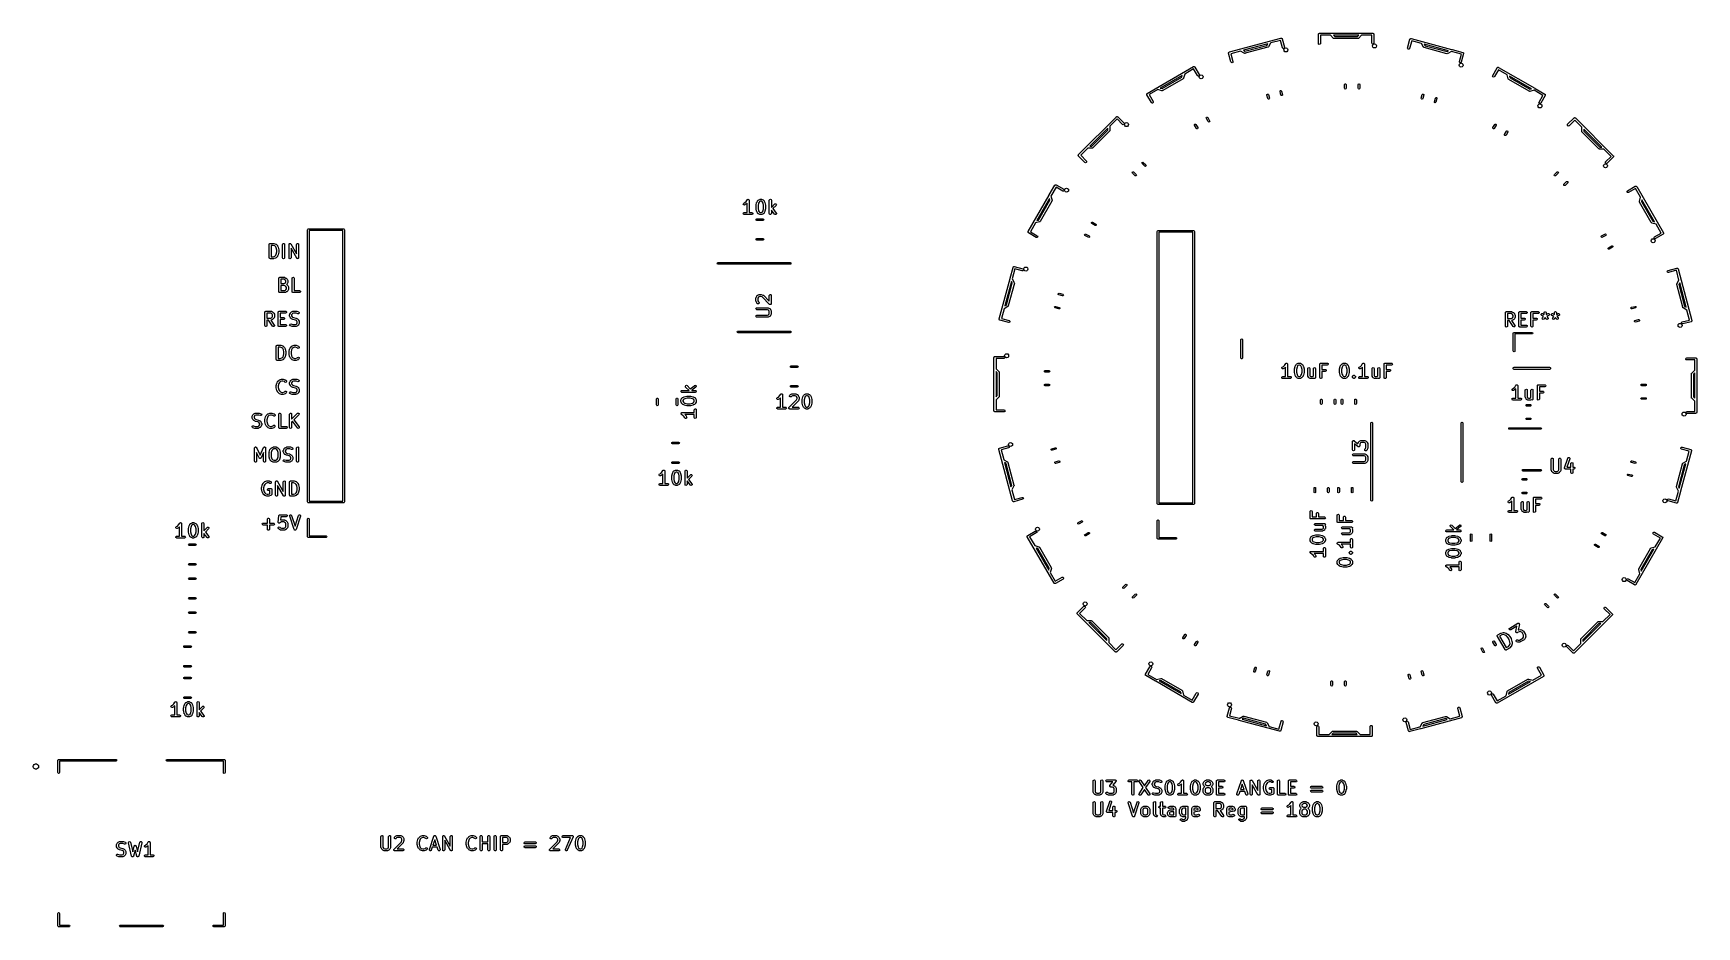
# Model space of a CAD drawing. Extents: x -3.87 to 1.04, y -1.6 to 1.04.
import ezdxf

# ---------------------------------------------------------------- set-up
doc = ezdxf.new("R2010")
doc.units = 0
doc.header["$MEASUREMENT"] = 0
doc.layers.add('BLACK', color=7, linetype='CONTINUOUS')

msp = doc.modelspace()

# ---------------------------------------------------------------- linework, layer by layer
at = {"layer": 'BLACK', "linetype": 'CONTINUOUS'}
for p, q in [((-0.0794, 1.0336), (-0.0793, 1.0337)), ((-0.0794, 1.0335), (-0.0794, 1.0336)), ((-0.0794, 1.0331), (-0.0794, 1.0335)), ((-0.0794, 1.0065), (-0.0794, 1.0331)), ((-0.0793, 1.0341), (-0.0788, 1.0347)), ((-0.0793, 1.0337), (-0.0793, 1.0341)), ((-0.0788, 1.0347), (-0.0784, 1.0354)), ((-0.0784, 1.0354), (-0.0781, 1.0355)), ((-0.0781, 1.0355), (-0.078, 1.0357)), ((-0.078, 1.0357), (-0.0772, 1.0358)), ((-0.0772, 1.0358), (-0.0765, 1.0361)), ((-0.0765, 1.0361), (0.081, 1.0361)), ((-0.0438, 1.0301), (-0.0735, 1.0301)), ((-0.0735, 1.0301), (-0.0735, 1.0065)), ((-0.0348, 1.0212), (-0.0438, 1.0301)), ((-0.0353, 1.0301), (-0.0314, 1.0263)), ((0.0394, 1.0301), (-0.0353, 1.0301)), ((0.0355, 1.0263), (0.0394, 1.0301)), ((0.0478, 1.0301), (0.0388, 1.0212)), ((0.0484, 1.0301), (0.0478, 1.0301)), ((0.078, 1.0301), (0.0484, 1.0301)), ((0.078, 1.0074), (0.078, 1.0301)), ((0.081, 1.0361), (0.0814, 1.036)), ((0.0814, 1.036), (0.0815, 1.0361)), ((0.0815, 1.0361), (0.0817, 1.036)), ((0.0817, 1.036), (0.082, 1.0359)), ((0.082, 1.0359), (0.0826, 1.0354)), ((0.0826, 1.0354), (0.0833, 1.035)), ((0.0833, 1.035), (0.0834, 1.0348)), ((0.0834, 1.0348), (0.0836, 1.0346)), ((0.0836, 1.0346), (0.0837, 1.0338)), ((0.0837, 1.0338), (0.084, 1.0331)), ((0.084, 1.0331), (0.084, 1.0074)), ((-0.3427, 0.9806), (-0.342, 0.981)), ((-0.342, 0.981), (-0.1899, 1.0218)), ((-0.3089, 0.9837), (-0.3376, 0.976)), ((-0.2979, 0.9774), (-0.3089, 0.9837)), ((-0.2286, 1.0052), (-0.3007, 0.9859)), ((-0.3007, 0.9859), (-0.296, 0.9832)), ((-0.296, 0.9832), (-0.2313, 1.0005)), ((-0.2286, 0.995), (-0.2956, 0.9771)), ((-0.2313, 1.0005), (-0.2286, 1.0052)), ((-0.2281, 0.9954), (-0.2286, 0.995)), ((-0.2274, 0.9956), (-0.2281, 0.9954)), ((-0.227, 0.9961), (-0.2274, 0.9956)), ((-0.2269, 0.9962), (-0.227, 0.9961)), ((-0.2268, 0.9964), (-0.2269, 0.9963)), ((-0.2269, 0.9963), (-0.2269, 0.9962)), ((-0.2204, 1.0074), (-0.2268, 0.9964)), ((-0.2198, 1.0075), (-0.2204, 1.0074)), ((-0.1912, 1.0152), (-0.2198, 1.0075)), ((-0.2198, 1.0075), (-0.2198, 1.0075)), ((-0.1854, 0.9933), (-0.1912, 1.0152)), ((-0.1899, 1.0218), (-0.1895, 1.0218)), ((-0.1895, 1.0218), (-0.1894, 1.0219)), ((-0.1894, 1.0219), (-0.1893, 1.0218)), ((-0.1893, 1.0218), (-0.1889, 1.0219)), ((-0.1889, 1.0219), (-0.1882, 1.0215)), ((-0.1882, 1.0215), (-0.1874, 1.0213)), ((-0.1874, 1.0213), (-0.1873, 1.0211)), ((-0.1873, 1.0211), (-0.187, 1.021)), ((-0.187, 1.021), (-0.1867, 1.0203)), ((-0.1867, 1.0203), (-0.1862, 1.0196)), ((-0.1862, 1.0196), (-0.1796, 0.9949)), ((-0.1842, 0.9916), (-0.1854, 0.9933)), ((-0.1822, 0.9911), (-0.1842, 0.9916)), ((-0.1804, 0.992), (-0.1822, 0.9911)), ((-0.1814, 0.9869), (-0.1806, 0.9899)), ((-0.1806, 0.984), (-0.1814, 0.9869)), ((-0.1806, 0.9899), (-0.1784, 0.992)), ((-0.1784, 0.9818), (-0.1806, 0.984)), ((-0.1795, 0.9938), (-0.1804, 0.992)), ((-0.1796, 0.9949), (-0.1795, 0.9938)), ((-0.1784, 0.992), (-0.1755, 0.9928)), ((-0.1755, 0.981), (-0.1784, 0.9818)), ((-0.1755, 0.9928), (-0.1725, 0.992)), ((-0.1725, 0.9818), (-0.1755, 0.981)), ((-0.1725, 0.992), (-0.1704, 0.9899)), ((-0.1704, 0.984), (-0.1725, 0.9818)), ((-0.1704, 0.9899), (-0.1696, 0.9869)), ((-0.1696, 0.9869), (-0.1704, 0.984)), ((-0.0787, 1.0045), (-0.0794, 1.0065)), ((-0.077, 1.0035), (-0.0787, 1.0045)), ((-0.075, 1.0039), (-0.077, 1.0035)), ((-0.0736, 1.0054), (-0.075, 1.0039)), ((-0.0735, 1.0065), (-0.0736, 1.0054)), ((-0.0342, 1.0209), (-0.0348, 1.0212)), ((-0.0337, 1.0205), (-0.0342, 1.0209)), ((-0.0331, 1.0203), (-0.0337, 1.0205)), ((-0.0329, 1.0203), (-0.0331, 1.0203)), ((-0.0327, 1.0203), (-0.0329, 1.0203)), ((-0.0329, 1.0203), (-0.0329, 1.0203)), ((0.0367, 1.0203), (-0.0327, 1.0203)), ((-0.0314, 1.0263), (0.0355, 1.0263)), ((0.0373, 1.0205), (0.0367, 1.0203)), ((0.038, 1.0206), (0.0373, 1.0205)), ((0.0385, 1.0209), (0.038, 1.0206)), ((0.0387, 1.021), (0.0385, 1.0209)), ((0.0388, 1.0212), (0.0387, 1.0211)), ((0.0387, 1.0211), (0.0387, 1.021)), ((0.0787, 1.0055), (0.078, 1.0074)), ((0.0805, 1.0045), (0.0787, 1.0055)), ((0.08, 0.9987), (0.0808, 1.0016)), ((0.0808, 0.9957), (0.08, 0.9987)), ((0.0825, 1.0049), (0.0805, 1.0045)), ((0.0808, 1.0016), (0.083, 1.0038)), ((0.083, 0.9936), (0.0808, 0.9957)), ((0.0838, 1.0064), (0.0825, 1.0049)), ((0.083, 1.0038), (0.0859, 1.0046)), ((0.0859, 0.9928), (0.083, 0.9936)), ((0.084, 1.0074), (0.0838, 1.0064)), ((0.0859, 1.0046), (0.0889, 1.0038)), ((0.0889, 0.9936), (0.0859, 0.9928)), ((0.0889, 1.0038), (0.0911, 1.0016)), ((0.0911, 0.9957), (0.0889, 0.9936)), ((0.0911, 1.0016), (0.0919, 0.9987)), ((0.0919, 0.9987), (0.0911, 0.9957)), ((0.1837, 0.9927), (0.1906, 1.0185)), ((0.1839, 0.9907), (0.1837, 0.9927)), ((0.1854, 0.9892), (0.1839, 0.9907)), ((0.1874, 0.9891), (0.1854, 0.9892)), ((0.1891, 0.9902), (0.1874, 0.9891)), ((0.1895, 0.9912), (0.1891, 0.9902)), ((0.1957, 1.014), (0.1895, 0.9912)), ((0.1906, 1.0185), (0.1908, 1.0188)), ((0.1908, 1.019), (0.1909, 1.0191)), ((0.1908, 1.0188), (0.1908, 1.019)), ((0.1909, 1.0191), (0.1911, 1.0194)), ((0.1911, 1.0194), (0.1917, 1.0199)), ((0.1917, 1.0199), (0.1923, 1.0204)), ((0.1923, 1.0204), (0.1925, 1.0204)), ((0.1925, 1.0204), (0.1928, 1.0206)), ((0.1928, 1.0206), (0.1935, 1.0205)), ((0.1935, 1.0205), (0.1943, 1.0206)), ((0.1943, 1.0206), (0.3132, 0.9887)), ((0.2243, 1.0063), (0.1957, 1.014)), ((0.2307, 0.9954), (0.2243, 1.0063)), ((0.2312, 0.9949), (0.2307, 0.9954)), ((0.2316, 0.9944), (0.2312, 0.9949)), ((0.2322, 0.9941), (0.2316, 0.9944)), ((0.2323, 0.994), (0.2322, 0.9941)), ((0.2325, 0.994), (0.2323, 0.994)), ((0.2323, 0.994), (0.2323, 0.994)), ((0.3046, 0.9848), (0.2325, 1.0042)), ((0.2325, 1.0042), (0.2352, 0.9994)), ((0.2995, 0.976), (0.2325, 0.994)), ((0.2352, 0.9994), (0.2999, 0.9821)), ((0.2999, 0.9821), (0.3046, 0.9848)), ((0.3128, 0.9826), (0.3018, 0.9763)), ((0.342, 0.9748), (0.3128, 0.9826)), ((0.3132, 0.9887), (0.3132, 0.9887)), ((0.3132, 0.9887), (0.3149, 0.9883)), ((0.3149, 0.9883), (0.3464, 0.9798)), ((-0.5843, 0.8591), (-0.4479, 0.9378)), ((-0.4479, 0.9378), (-0.4475, 0.9379)), ((-0.4475, 0.9379), (-0.4474, 0.938)), ((-0.4474, 0.938), (-0.4473, 0.938)), ((-0.4473, 0.938), (-0.4469, 0.9382)), ((-0.4469, 0.9382), (-0.4461, 0.938)), ((-0.4461, 0.938), (-0.4454, 0.938)), ((-0.4454, 0.938), (-0.4452, 0.9378)), ((-0.4452, 0.9378), (-0.4449, 0.9378)), ((-0.4449, 0.9378), (-0.4444, 0.9372)), ((-0.4444, 0.9372), (-0.4438, 0.9367)), ((-0.4438, 0.9367), (-0.431, 0.9145)), ((-0.3442, 0.9784), (-0.3439, 0.9791)), ((-0.3442, 0.978), (-0.3442, 0.9784)), ((-0.3442, 0.9779), (-0.3442, 0.978)), ((-0.3442, 0.9777), (-0.3442, 0.9779)), ((-0.3441, 0.9773), (-0.3442, 0.9777)), ((-0.3372, 0.9516), (-0.3441, 0.9773)), ((-0.3439, 0.9791), (-0.3437, 0.9798)), ((-0.3437, 0.9798), (-0.3435, 0.98)), ((-0.3435, 0.98), (-0.3434, 0.9802)), ((-0.3434, 0.9802), (-0.3427, 0.9806)), ((-0.3376, 0.976), (-0.3315, 0.9531)), ((-0.3361, 0.9499), (-0.3372, 0.9516)), ((-0.3341, 0.9494), (-0.3361, 0.9499)), ((-0.3322, 0.9503), (-0.3341, 0.9494)), ((-0.3314, 0.9521), (-0.3322, 0.9503)), ((-0.3315, 0.9531), (-0.3314, 0.9521)), ((-0.2973, 0.9772), (-0.2979, 0.9774)), ((-0.2967, 0.977), (-0.2973, 0.9772)), ((-0.296, 0.977), (-0.2967, 0.977)), ((-0.2959, 0.977), (-0.296, 0.977)), ((-0.2958, 0.977), (-0.2959, 0.977)), ((-0.2956, 0.9771), (-0.2958, 0.977)), ((0.3002, 0.9761), (0.2995, 0.976)), ((0.3008, 0.9759), (0.3002, 0.9761)), ((0.3015, 0.9762), (0.3008, 0.9759)), ((0.3016, 0.9762), (0.3015, 0.9762)), ((0.3018, 0.9763), (0.3016, 0.9762)), ((0.3016, 0.9762), (0.3016, 0.9762)), ((0.3356, 0.9424), (0.3364, 0.9454)), ((0.3364, 0.9395), (0.3356, 0.9424)), ((0.3361, 0.9529), (0.342, 0.9748)), ((0.3363, 0.9509), (0.3361, 0.9529)), ((0.3377, 0.9494), (0.3363, 0.9509)), ((0.3364, 0.9454), (0.3385, 0.9475)), ((0.3385, 0.9373), (0.3364, 0.9395)), ((0.3398, 0.9493), (0.3377, 0.9494)), ((0.3385, 0.9475), (0.3415, 0.9483)), ((0.3415, 0.9365), (0.3385, 0.9373)), ((0.3415, 0.9504), (0.3398, 0.9493)), ((0.3419, 0.9514), (0.3415, 0.9504)), ((0.3415, 0.9483), (0.3445, 0.9475)), ((0.3445, 0.9373), (0.3415, 0.9365)), ((0.3485, 0.9762), (0.3419, 0.9514)), ((0.3445, 0.9475), (0.3466, 0.9454)), ((0.3466, 0.9395), (0.3445, 0.9373)), ((0.3464, 0.9798), (0.3468, 0.9797)), ((0.3466, 0.9454), (0.3474, 0.9424)), ((0.3474, 0.9424), (0.3466, 0.9395)), ((0.3468, 0.9797), (0.3469, 0.9796)), ((0.3469, 0.9796), (0.347, 0.9796)), ((0.347, 0.9796), (0.3474, 0.9794)), ((0.3474, 0.9794), (0.3478, 0.9788)), ((0.3478, 0.9788), (0.3484, 0.9782)), ((0.3484, 0.9782), (0.3484, 0.9779)), ((0.3484, 0.9779), (0.3485, 0.9777)), ((0.3485, 0.9777), (0.3485, 0.9769)), ((0.3485, 0.9769), (0.3485, 0.9762)), ((0.4344, 0.9113), (0.4477, 0.9344)), ((0.4477, 0.9344), (0.448, 0.9347)), ((0.448, 0.9347), (0.4481, 0.9349)), ((0.4481, 0.9349), (0.4482, 0.9349)), ((0.4482, 0.9349), (0.4484, 0.9352)), ((0.4484, 0.9352), (0.4491, 0.9355)), ((0.4491, 0.9355), (0.4498, 0.9359)), ((0.4498, 0.9359), (0.4501, 0.9358)), ((0.4501, 0.9358), (0.4503, 0.9359)), ((0.4503, 0.9359), (0.4511, 0.9357)), ((0.4511, 0.9357), (0.4518, 0.9355)), ((0.4518, 0.9355), (0.5584, 0.874)), ((-0.481, 0.9118), (-0.5456, 0.8745)), ((-0.5404, 0.873), (-0.4824, 0.9065)), ((-0.4783, 0.902), (-0.5384, 0.8672)), ((-0.4824, 0.9065), (-0.481, 0.9118)), ((-0.4779, 0.9025), (-0.4783, 0.902)), ((-0.4774, 0.9028), (-0.4779, 0.9025)), ((-0.4771, 0.9034), (-0.4774, 0.9028)), ((-0.477, 0.9035), (-0.4771, 0.9034)), ((-0.4769, 0.9038), (-0.477, 0.9036)), ((-0.477, 0.9036), (-0.477, 0.9035)), ((-0.4737, 0.916), (-0.4769, 0.9038)), ((-0.4475, 0.9311), (-0.4737, 0.916)), ((-0.4361, 0.9115), (-0.4475, 0.9311)), ((-0.4346, 0.9102), (-0.4361, 0.9115)), ((-0.4325, 0.9102), (-0.4346, 0.9102)), ((-0.431, 0.9115), (-0.4325, 0.9102)), ((-0.431, 0.9145), (-0.4306, 0.9135)), ((-0.4306, 0.9135), (-0.431, 0.9115)), ((-0.4308, 0.9079), (-0.43, 0.9108)), ((-0.43, 0.9049), (-0.4308, 0.9079)), ((-0.43, 0.9108), (-0.4279, 0.913)), ((-0.4279, 0.9028), (-0.43, 0.9049)), ((-0.4279, 0.913), (-0.4249, 0.9138)), ((-0.4249, 0.902), (-0.4279, 0.9028)), ((-0.4249, 0.9138), (-0.422, 0.913)), ((-0.422, 0.9028), (-0.4249, 0.902)), ((-0.422, 0.913), (-0.4198, 0.9108)), ((-0.4198, 0.9049), (-0.422, 0.9028)), ((-0.4198, 0.9108), (-0.419, 0.9079)), ((-0.419, 0.9079), (-0.4198, 0.9049)), ((-0.0024, 0.885), (-0.0017, 0.8867)), ((-0.0024, 0.874), (-0.0024, 0.885)), ((-0.0017, 0.8867), (-0.0001, 0.8874)), ((-0.0001, 0.8874), (0.0016, 0.8867)), ((0.0016, 0.8867), (0.0023, 0.885)), ((0.0023, 0.885), (0.0023, 0.874)), ((0.0377, 0.885), (0.0384, 0.8867)), ((0.0377, 0.874), (0.0377, 0.885)), ((0.0384, 0.8867), (0.0401, 0.8874)), ((0.0401, 0.8874), (0.0417, 0.8867)), ((0.0417, 0.8867), (0.0424, 0.885)), ((0.0424, 0.885), (0.0424, 0.874)), ((0.4341, 0.9093), (0.4344, 0.9113)), ((0.4351, 0.9076), (0.4341, 0.9093)), ((0.437, 0.9069), (0.4351, 0.9076)), ((0.4389, 0.9076), (0.437, 0.9069)), ((0.4396, 0.9083), (0.4389, 0.9076)), ((0.4514, 0.9288), (0.4396, 0.9083)), ((0.4772, 0.914), (0.4514, 0.9288)), ((0.4804, 0.9017), (0.4772, 0.914)), ((0.4808, 0.9012), (0.4804, 0.9017)), ((0.481, 0.9006), (0.4808, 0.9012)), ((0.4815, 0.9002), (0.481, 0.9006)), ((0.4816, 0.9001), (0.4815, 0.9002)), ((0.4817, 0.9), (0.4816, 0.9001)), ((0.4818, 0.8999), (0.4817, 0.9)), ((0.5419, 0.8652), (0.4818, 0.8999)), ((0.5491, 0.8724), (0.4845, 0.9098)), ((0.4845, 0.9098), (0.4859, 0.9045)), ((0.4859, 0.9045), (0.5439, 0.871)), ((-0.5857, 0.856), (-0.5856, 0.8567)), ((-0.5856, 0.8556), (-0.5857, 0.856)), ((-0.5856, 0.8575), (-0.5854, 0.8577)), ((-0.5856, 0.8567), (-0.5856, 0.8575)), ((-0.5856, 0.8554), (-0.5856, 0.8556)), ((-0.5855, 0.8553), (-0.5856, 0.8554)), ((-0.5854, 0.855), (-0.5855, 0.8553)), ((-0.5854, 0.858), (-0.5848, 0.8585)), ((-0.5854, 0.8577), (-0.5854, 0.858)), ((-0.572, 0.8319), (-0.5854, 0.855)), ((-0.5848, 0.8585), (-0.5843, 0.8591)), ((-0.553, 0.8702), (-0.5787, 0.8554)), ((-0.5787, 0.8554), (-0.5669, 0.8349)), ((-0.5669, 0.8349), (-0.5665, 0.8339)), ((-0.5665, 0.8339), (-0.5669, 0.8319)), ((-0.5407, 0.8669), (-0.553, 0.8702)), ((-0.5456, 0.8745), (-0.5404, 0.873)), ((-0.5401, 0.867), (-0.5407, 0.8669)), ((-0.5394, 0.8669), (-0.5401, 0.867)), ((-0.5388, 0.8671), (-0.5394, 0.8669)), ((-0.5387, 0.8671), (-0.5388, 0.8671)), ((-0.5386, 0.8672), (-0.5387, 0.8671)), ((-0.5384, 0.8672), (-0.5386, 0.8672)), ((-0.2314, 0.8542), (-0.2312, 0.856)), ((-0.2286, 0.8435), (-0.2314, 0.8542)), ((-0.2312, 0.856), (-0.2297, 0.8571)), ((-0.2297, 0.8571), (-0.228, 0.8569)), ((-0.2275, 0.8421), (-0.2286, 0.8435)), ((-0.228, 0.8569), (-0.2269, 0.8555)), ((-0.2257, 0.8419), (-0.2275, 0.8421)), ((-0.2269, 0.8555), (-0.224, 0.8448)), ((-0.2242, 0.843), (-0.2257, 0.8419)), ((-0.224, 0.8448), (-0.2242, 0.843)), ((-0.1926, 0.8646), (-0.1924, 0.8664)), ((-0.1898, 0.8539), (-0.1926, 0.8646)), ((-0.1924, 0.8664), (-0.191, 0.8675)), ((-0.191, 0.8675), (-0.1892, 0.8673)), ((-0.1887, 0.8525), (-0.1898, 0.8539)), ((-0.1892, 0.8673), (-0.1881, 0.8659)), ((-0.1869, 0.8523), (-0.1887, 0.8525)), ((-0.1881, 0.8659), (-0.1852, 0.8552)), ((-0.1854, 0.8534), (-0.1869, 0.8523)), ((-0.1852, 0.8552), (-0.1854, 0.8534)), ((-0.0017, 0.8723), (-0.0024, 0.874)), ((-0.0001, 0.8716), (-0.0017, 0.8723)), ((0.0016, 0.8723), (-0.0001, 0.8716)), ((0.0023, 0.874), (0.0016, 0.8723)), ((0.0384, 0.8723), (0.0377, 0.874)), ((0.0401, 0.8716), (0.0384, 0.8723)), ((0.0417, 0.8723), (0.0401, 0.8716)), ((0.0424, 0.874), (0.0417, 0.8723)), ((0.2238, 0.8448), (0.2267, 0.8555)), ((0.2241, 0.843), (0.2238, 0.8448)), ((0.2255, 0.8419), (0.2241, 0.843)), ((0.2273, 0.8421), (0.2255, 0.8419)), ((0.2267, 0.8555), (0.2278, 0.8569)), ((0.2284, 0.8436), (0.2273, 0.8421)), ((0.2278, 0.8569), (0.2296, 0.8572)), ((0.2313, 0.8543), (0.2284, 0.8436)), ((0.2296, 0.8572), (0.231, 0.8561)), ((0.231, 0.8561), (0.2313, 0.8543)), ((0.2626, 0.8344), (0.2655, 0.8451)), ((0.2629, 0.8326), (0.2626, 0.8344)), ((0.2655, 0.8451), (0.2666, 0.8465)), ((0.2666, 0.8465), (0.2684, 0.8468)), ((0.2701, 0.8439), (0.2672, 0.8332)), ((0.2684, 0.8468), (0.2698, 0.8457)), ((0.2698, 0.8457), (0.2701, 0.8439)), ((0.5426, 0.8651), (0.5419, 0.8652)), ((0.5432, 0.8648), (0.5426, 0.8651)), ((0.5438, 0.8649), (0.5432, 0.8648)), ((0.544, 0.8649), (0.5438, 0.8649)), ((0.5439, 0.871), (0.5491, 0.8724)), ((0.5442, 0.8649), (0.544, 0.8649)), ((0.544, 0.8649), (0.544, 0.8649)), ((0.5565, 0.8682), (0.5442, 0.8649)), ((0.5826, 0.8531), (0.5565, 0.8682)), ((0.5584, 0.874), (0.5584, 0.874)), ((0.5584, 0.874), (0.5595, 0.8733)), ((0.5595, 0.8733), (0.5882, 0.8568)), ((0.5713, 0.8335), (0.5826, 0.8531)), ((0.5893, 0.8527), (0.5765, 0.8305)), ((0.5882, 0.8568), (0.5885, 0.8565)), ((0.5885, 0.8565), (0.5886, 0.8565)), ((0.5886, 0.8565), (0.5887, 0.8564)), ((0.5887, 0.8564), (0.589, 0.8561)), ((0.589, 0.8561), (0.5893, 0.8554)), ((0.5893, 0.8554), (0.5897, 0.8547)), ((0.5895, 0.8535), (0.5893, 0.8527)), ((0.5897, 0.8542), (0.5895, 0.8535)), ((0.5897, 0.8547), (0.5896, 0.8544)), ((0.5896, 0.8544), (0.5897, 0.8542)), ((-0.7867, 0.6786), (-0.6753, 0.7899)), ((-0.6753, 0.7899), (-0.675, 0.7902)), ((-0.675, 0.7902), (-0.6749, 0.7903)), ((-0.6749, 0.7903), (-0.6748, 0.7903)), ((-0.6748, 0.7903), (-0.6745, 0.7905)), ((-0.6745, 0.7905), (-0.6737, 0.7906)), ((-0.6737, 0.7906), (-0.673, 0.7908)), ((-0.673, 0.7908), (-0.6727, 0.7907)), ((-0.6727, 0.7907), (-0.6725, 0.7907)), ((-0.6725, 0.7907), (-0.6718, 0.7903)), ((-0.6718, 0.7903), (-0.6711, 0.7899)), ((-0.6711, 0.7899), (-0.653, 0.7718)), ((-0.5705, 0.8306), (-0.572, 0.8319)), ((-0.5684, 0.8306), (-0.5705, 0.8306)), ((-0.5669, 0.8319), (-0.5684, 0.8306)), ((-0.4101, 0.7871), (-0.409, 0.7885)), ((-0.4098, 0.7853), (-0.4101, 0.7871)), ((-0.4043, 0.7757), (-0.4098, 0.7853)), ((-0.409, 0.7885), (-0.4072, 0.7888)), ((-0.4072, 0.7888), (-0.4058, 0.7877)), ((-0.4058, 0.7877), (-0.4002, 0.7781)), ((0.2643, 0.8315), (0.2629, 0.8326)), ((0.2661, 0.8318), (0.2643, 0.8315)), ((0.2672, 0.8332), (0.2661, 0.8318)), ((0.5679, 0.8219), (0.5687, 0.8249)), ((0.5687, 0.819), (0.5679, 0.8219)), ((0.5687, 0.8249), (0.5708, 0.827)), ((0.5708, 0.8168), (0.5687, 0.819)), ((0.5708, 0.827), (0.5738, 0.8278)), ((0.5738, 0.816), (0.5708, 0.8168)), ((0.5709, 0.8314), (0.5713, 0.8335)), ((0.572, 0.8297), (0.5709, 0.8314)), ((0.5739, 0.829), (0.572, 0.8297)), ((0.5738, 0.8278), (0.5767, 0.827)), ((0.5767, 0.8168), (0.5738, 0.816)), ((0.5758, 0.8297), (0.5739, 0.829)), ((0.5765, 0.8305), (0.5758, 0.8297)), ((0.5767, 0.827), (0.5789, 0.8249)), ((0.5789, 0.819), (0.5767, 0.8168)), ((0.5789, 0.8249), (0.5797, 0.8219)), ((0.5797, 0.8219), (0.5789, 0.819)), ((0.6555, 0.7679), (0.6743, 0.7867)), ((0.6743, 0.7867), (0.6747, 0.7869)), ((0.6747, 0.787), (0.6749, 0.7871)), ((0.6747, 0.7869), (0.6747, 0.787)), ((0.6749, 0.7871), (0.6752, 0.7873)), ((0.6752, 0.7873), (0.676, 0.7874)), ((0.676, 0.7874), (0.6767, 0.7876)), ((0.6767, 0.7876), (0.677, 0.7874)), ((0.677, 0.7874), (0.6772, 0.7875)), ((0.6772, 0.7875), (0.6779, 0.787)), ((0.6779, 0.787), (0.6786, 0.7867)), ((0.6786, 0.7867), (0.7899, 0.6753)), ((-0.7006, 0.7562), (-0.7534, 0.7034)), ((-0.7479, 0.7034), (-0.7006, 0.7508)), ((-0.6955, 0.7474), (-0.7446, 0.6983)), ((-0.7006, 0.7508), (-0.7006, 0.7562)), ((-0.6952, 0.748), (-0.6955, 0.7474)), ((-0.6948, 0.7485), (-0.6952, 0.748)), ((-0.6947, 0.7492), (-0.6948, 0.7485)), ((-0.6946, 0.7493), (-0.6947, 0.7492)), ((-0.6732, 0.7836), (-0.6946, 0.7622)), ((-0.6946, 0.7622), (-0.6946, 0.7495)), ((-0.6946, 0.7495), (-0.6946, 0.7493)), ((-0.6946, 0.7493), (-0.6946, 0.7493)), ((-0.6572, 0.7675), (-0.6732, 0.7836)), ((-0.6553, 0.7667), (-0.6572, 0.7675)), ((-0.6534, 0.7672), (-0.6553, 0.7667)), ((-0.6522, 0.7689), (-0.6534, 0.7672)), ((-0.653, 0.7718), (-0.6524, 0.7709)), ((-0.6524, 0.7709), (-0.6522, 0.7689)), ((-0.6513, 0.767), (-0.6505, 0.7699)), ((-0.6505, 0.764), (-0.6513, 0.767)), ((-0.6505, 0.7699), (-0.6484, 0.7721)), ((-0.6484, 0.7618), (-0.6505, 0.764)), ((-0.6484, 0.7721), (-0.6454, 0.7729)), ((-0.6454, 0.7611), (-0.6484, 0.7618)), ((-0.6454, 0.7729), (-0.6425, 0.7721)), ((-0.6425, 0.7618), (-0.6454, 0.7611)), ((-0.6425, 0.7721), (-0.6403, 0.7699)), ((-0.6403, 0.764), (-0.6425, 0.7618)), ((-0.6403, 0.7699), (-0.6395, 0.767)), ((-0.6395, 0.767), (-0.6403, 0.764)), ((-0.4449, 0.767), (-0.4438, 0.7685)), ((-0.4446, 0.7652), (-0.4449, 0.767)), ((-0.4391, 0.7556), (-0.4446, 0.7652)), ((-0.4438, 0.7685), (-0.442, 0.7687)), ((-0.442, 0.7687), (-0.4405, 0.7676)), ((-0.4405, 0.7676), (-0.435, 0.758)), ((-0.4377, 0.7545), (-0.4391, 0.7556)), ((-0.4359, 0.7548), (-0.4377, 0.7545)), ((-0.4348, 0.7562), (-0.4359, 0.7548)), ((-0.435, 0.758), (-0.4348, 0.7562)), ((-0.4029, 0.7746), (-0.4043, 0.7757)), ((-0.4011, 0.7749), (-0.4029, 0.7746)), ((-0.4, 0.7763), (-0.4011, 0.7749)), ((-0.4002, 0.7781), (-0.4, 0.7763)), ((0.4346, 0.7563), (0.4349, 0.7581)), ((0.4357, 0.7549), (0.4346, 0.7563)), ((0.4349, 0.7581), (0.4404, 0.7677)), ((0.4375, 0.7546), (0.4357, 0.7549)), ((0.439, 0.7557), (0.4375, 0.7546)), ((0.4445, 0.7653), (0.439, 0.7557)), ((0.4404, 0.7677), (0.4418, 0.7688)), ((0.4418, 0.7688), (0.4436, 0.7685)), ((0.4436, 0.7685), (0.4447, 0.7671)), ((0.4447, 0.7671), (0.4445, 0.7653)), ((0.4694, 0.7362), (0.4696, 0.738)), ((0.4705, 0.7348), (0.4694, 0.7362)), ((0.4696, 0.738), (0.4752, 0.7476)), ((0.4793, 0.7452), (0.4737, 0.7356)), ((0.4752, 0.7476), (0.4766, 0.7487)), ((0.4766, 0.7487), (0.4784, 0.7485)), ((0.4784, 0.7485), (0.4795, 0.747)), ((0.4795, 0.747), (0.4793, 0.7452)), ((0.6546, 0.766), (0.6555, 0.7679)), ((0.6552, 0.764), (0.6546, 0.766)), ((0.6568, 0.7628), (0.6552, 0.764)), ((0.6589, 0.763), (0.6568, 0.7628)), ((0.6597, 0.7636), (0.6589, 0.763)), ((0.6765, 0.7804), (0.6597, 0.7636)), ((0.6975, 0.7593), (0.6765, 0.7804)), ((0.6975, 0.7467), (0.6975, 0.7593)), ((0.6977, 0.7461), (0.6975, 0.7467)), ((0.6977, 0.7454), (0.6977, 0.7461)), ((0.6981, 0.7449), (0.6977, 0.7454)), ((0.6982, 0.7447), (0.6981, 0.7449)), ((0.6983, 0.7446), (0.6982, 0.7447)), ((0.6982, 0.7447), (0.6982, 0.7447)), ((0.7474, 0.6955), (0.6983, 0.7446)), ((0.7562, 0.7006), (0.7034, 0.7534)), ((0.7034, 0.7534), (0.7034, 0.7479)), ((0.7034, 0.7479), (0.7508, 0.7006)), ((-0.7593, 0.6975), (-0.7804, 0.6765)), ((-0.7467, 0.6975), (-0.7593, 0.6975)), ((-0.7534, 0.7034), (-0.7479, 0.7034)), ((-0.7461, 0.6977), (-0.7467, 0.6975)), ((-0.7454, 0.6977), (-0.7461, 0.6977)), ((-0.7449, 0.6981), (-0.7454, 0.6977)), ((-0.7447, 0.6982), (-0.7449, 0.6981)), ((-0.7446, 0.6983), (-0.7447, 0.6982)), ((-0.7447, 0.6982), (-0.7447, 0.6982)), ((0.4723, 0.7345), (0.4705, 0.7348)), ((0.4737, 0.7356), (0.4723, 0.7345)), ((0.748, 0.6952), (0.7474, 0.6955)), ((0.7485, 0.6948), (0.748, 0.6952)), ((0.7492, 0.6947), (0.7485, 0.6948)), ((0.7493, 0.6946), (0.7492, 0.6947)), ((0.7495, 0.6946), (0.7493, 0.6946)), ((0.7493, 0.6946), (0.7493, 0.6946)), ((0.7622, 0.6946), (0.7495, 0.6946)), ((0.7508, 0.7006), (0.7562, 0.7006)), ((0.7836, 0.6732), (0.7622, 0.6946)), ((-0.7876, 0.6767), (-0.7874, 0.677)), ((-0.7874, 0.676), (-0.7876, 0.6767)), ((-0.7875, 0.6772), (-0.787, 0.6779)), ((-0.7874, 0.677), (-0.7875, 0.6772)), ((-0.7873, 0.6752), (-0.7874, 0.676)), ((-0.7871, 0.6749), (-0.7873, 0.6752)), ((-0.787, 0.6747), (-0.7871, 0.6749)), ((-0.787, 0.6779), (-0.7867, 0.6786)), ((-0.7869, 0.6747), (-0.787, 0.6747)), ((-0.7867, 0.6743), (-0.7869, 0.6747)), ((-0.7679, 0.6555), (-0.7867, 0.6743)), ((-0.7804, 0.6765), (-0.7636, 0.6597)), ((-0.766, 0.6546), (-0.7679, 0.6555)), ((-0.764, 0.6552), (-0.766, 0.6546)), ((-0.7628, 0.6568), (-0.764, 0.6552)), ((-0.7636, 0.6597), (-0.763, 0.6589)), ((-0.763, 0.6589), (-0.7628, 0.6568)), ((-0.5998, 0.6541), (-0.5991, 0.6558)), ((-0.5991, 0.6525), (-0.5998, 0.6541)), ((-0.5991, 0.6558), (-0.5975, 0.6565)), ((-0.5913, 0.6446), (-0.5991, 0.6525)), ((-0.5975, 0.6565), (-0.5958, 0.6558)), ((-0.5958, 0.6558), (-0.588, 0.648)), ((-0.5896, 0.644), (-0.5913, 0.6446)), ((-0.588, 0.6446), (-0.5896, 0.644)), ((-0.588, 0.648), (-0.5873, 0.6463)), ((-0.5873, 0.6463), (-0.588, 0.6446)), ((0.7611, 0.6454), (0.7618, 0.6484)), ((0.7618, 0.6425), (0.7611, 0.6454)), ((0.7618, 0.6484), (0.764, 0.6505)), ((0.764, 0.6403), (0.7618, 0.6425)), ((0.764, 0.6505), (0.767, 0.6513)), ((0.767, 0.6395), (0.764, 0.6403)), ((0.7667, 0.6553), (0.7675, 0.6572)), ((0.7672, 0.6534), (0.7667, 0.6553)), ((0.767, 0.6513), (0.7699, 0.6505)), ((0.7699, 0.6403), (0.767, 0.6395)), ((0.7689, 0.6522), (0.7672, 0.6534)), ((0.7675, 0.6572), (0.7836, 0.6732)), ((0.7709, 0.6524), (0.7689, 0.6522)), ((0.7699, 0.6505), (0.7721, 0.6484)), ((0.7721, 0.6425), (0.7699, 0.6403)), ((0.7718, 0.653), (0.7709, 0.6524)), ((0.7899, 0.6711), (0.7718, 0.653)), ((0.7721, 0.6484), (0.7729, 0.6454)), ((0.7729, 0.6454), (0.7721, 0.6425)), ((0.7899, 0.6753), (0.7902, 0.675)), ((0.7903, 0.6718), (0.7899, 0.6711)), ((0.7902, 0.675), (0.7903, 0.6749)), ((0.7903, 0.6749), (0.7903, 0.6748)), ((0.7903, 0.6748), (0.7905, 0.6745)), ((0.7907, 0.6725), (0.7903, 0.6718)), ((0.7905, 0.6745), (0.7906, 0.6737)), ((0.7906, 0.6737), (0.7908, 0.673)), ((0.7908, 0.673), (0.7907, 0.6727)), ((0.7907, 0.6727), (0.7907, 0.6725)), ((-0.8565, 0.5886), (-0.8564, 0.5887)), ((-0.8565, 0.5885), (-0.8565, 0.5886)), ((-0.8564, 0.5887), (-0.8561, 0.589)), ((-0.8561, 0.589), (-0.8554, 0.5893)), ((-0.8554, 0.5893), (-0.8547, 0.5897)), ((-0.8547, 0.5897), (-0.8544, 0.5896)), ((-0.8544, 0.5896), (-0.8542, 0.5897)), ((-0.8542, 0.5897), (-0.8535, 0.5895)), ((-0.8535, 0.5895), (-0.8527, 0.5893)), ((-0.8527, 0.5893), (-0.8305, 0.5765)), ((-0.6282, 0.6258), (-0.6275, 0.6274)), ((-0.6275, 0.6241), (-0.6282, 0.6258)), ((-0.6275, 0.6274), (-0.6259, 0.6281)), ((-0.6197, 0.6163), (-0.6275, 0.6241)), ((-0.6259, 0.6281), (-0.6242, 0.6274)), ((-0.6242, 0.6274), (-0.6164, 0.6196)), ((-0.618, 0.6156), (-0.6197, 0.6163)), ((-0.6164, 0.6163), (-0.618, 0.6156)), ((-0.6164, 0.6196), (-0.6157, 0.6179)), ((-0.6157, 0.6179), (-0.6164, 0.6163)), ((0.6156, 0.618), (0.6163, 0.6197)), ((0.6163, 0.6164), (0.6156, 0.618)), ((0.6163, 0.6197), (0.6241, 0.6275)), ((0.6179, 0.6157), (0.6163, 0.6164)), ((0.6196, 0.6164), (0.6179, 0.6157)), ((0.6274, 0.6242), (0.6196, 0.6164)), ((0.6241, 0.6275), (0.6258, 0.6282)), ((0.6258, 0.6282), (0.6274, 0.6275)), ((0.6274, 0.6275), (0.6281, 0.6259)), ((0.6281, 0.6259), (0.6274, 0.6242)), ((0.644, 0.5896), (0.6446, 0.5913)), ((0.6446, 0.588), (0.644, 0.5896)), ((0.6446, 0.5913), (0.6525, 0.5991)), ((0.6558, 0.5958), (0.648, 0.588)), ((0.6525, 0.5991), (0.6541, 0.5998)), ((0.6541, 0.5998), (0.6558, 0.5991)), ((0.6558, 0.5991), (0.6565, 0.5975)), ((0.6565, 0.5975), (0.6558, 0.5958)), ((-1.7704, 0.5372), (-1.7672, 0.5404)), ((-1.7672, 0.5404), (-1.7636, 0.5458)), ((-1.7636, 0.5458), (-1.7629, 0.5465)), ((-1.7629, 0.5465), (-1.7627, 0.5465)), ((-1.7627, 0.5465), (-1.7626, 0.5467)), ((-1.7626, 0.5467), (-1.7617, 0.5468)), ((-1.7617, 0.5468), (-1.7609, 0.5471)), ((-1.7609, 0.5471), (-1.7608, 0.547)), ((-1.7608, 0.547), (-1.7606, 0.547)), ((-1.7606, 0.547), (-1.7599, 0.5466)), ((-1.7599, 0.5466), (-1.7591, 0.5463)), ((-1.7591, 0.5463), (-1.759, 0.5461)), ((-1.759, 0.5461), (-1.7589, 0.546)), ((-1.7589, 0.546), (-1.7586, 0.5452)), ((-1.7586, 0.5452), (-1.7582, 0.5444)), ((-1.7582, 0.5444), (-1.7582, 0.5443)), ((-1.7582, 0.5443), (-1.7582, 0.5441)), ((-1.7582, 0.5441), (-1.7582, 0.5077)), ((-1.7356, 0.5379), (-1.7338, 0.5417)), ((-1.7338, 0.5417), (-1.7332, 0.5424)), ((-1.7332, 0.5425), (-1.7313, 0.5443)), ((-1.7332, 0.5424), (-1.7332, 0.5425)), ((-1.7313, 0.5443), (-1.7306, 0.5448)), ((-1.7306, 0.5449), (-1.7268, 0.5468)), ((-1.7306, 0.5448), (-1.7306, 0.5449)), ((-1.7275, 0.5398), (-1.7287, 0.5386)), ((-1.7248, 0.5412), (-1.7275, 0.5398)), ((-1.7268, 0.5468), (-1.7258, 0.5471)), ((-1.7258, 0.5471), (-1.7257, 0.547)), ((-1.7257, 0.547), (-1.7255, 0.5471)), ((-1.7255, 0.5471), (-1.7217, 0.5471)), ((-1.7224, 0.5412), (-1.7248, 0.5412)), ((-1.7197, 0.5398), (-1.7224, 0.5412)), ((-1.7217, 0.5471), (-1.7207, 0.5469)), ((-1.7207, 0.5469), (-1.7206, 0.5468)), ((-1.7206, 0.5468), (-1.7204, 0.5468)), ((-1.7204, 0.5468), (-1.7167, 0.5449)), ((-1.7186, 0.5386), (-1.7197, 0.5398)), ((-1.7167, 0.5449), (-1.716, 0.5444)), ((-1.716, 0.5444), (-1.7159, 0.5443)), ((-1.7159, 0.5443), (-1.714, 0.5425)), ((-1.714, 0.5425), (-1.7135, 0.5417)), ((-1.7135, 0.5417), (-1.7135, 0.5417)), ((-1.7135, 0.5417), (-1.7116, 0.5379)), ((-1.6985, 0.5441), (-1.6983, 0.5451)), ((-1.6985, 0.5047), (-1.6985, 0.5441)), ((-1.6983, 0.5451), (-1.697, 0.5467)), ((-1.697, 0.5467), (-1.695, 0.547)), ((-1.695, 0.547), (-1.6932, 0.546)), ((-1.6932, 0.546), (-1.6925, 0.5441)), ((-1.6925, 0.5441), (-1.6925, 0.5231)), ((-0.9355, 0.4518), (-0.8736, 0.559)), ((-0.8724, 0.5491), (-0.9098, 0.4845)), ((-0.9045, 0.4859), (-0.871, 0.5439)), ((-0.8652, 0.5419), (-0.8999, 0.4818)), ((-0.8736, 0.559), (-0.8731, 0.56)), ((-0.8731, 0.56), (-0.8568, 0.5882)), ((-0.8731, 0.56), (-0.8731, 0.56)), ((-0.871, 0.5439), (-0.8724, 0.5491)), ((-0.8531, 0.5826), (-0.8682, 0.5565)), ((-0.8682, 0.5565), (-0.8649, 0.5442)), ((-0.8651, 0.5426), (-0.8652, 0.5419)), ((-0.8648, 0.5432), (-0.8651, 0.5426)), ((-0.8649, 0.5442), (-0.8649, 0.544)), ((-0.8649, 0.544), (-0.8649, 0.544)), ((-0.8649, 0.544), (-0.8649, 0.5438)), ((-0.8649, 0.5438), (-0.8648, 0.5432)), ((-0.8568, 0.5882), (-0.8565, 0.5885)), ((-0.8335, 0.5713), (-0.8531, 0.5826)), ((-0.8314, 0.5709), (-0.8335, 0.5713)), ((-0.8297, 0.572), (-0.8314, 0.5709)), ((-0.8305, 0.5765), (-0.8297, 0.5758)), ((-0.8297, 0.5758), (-0.829, 0.5739)), ((-0.829, 0.5739), (-0.8297, 0.572)), ((-0.8278, 0.5738), (-0.827, 0.5767)), ((-0.827, 0.5708), (-0.8278, 0.5738)), ((-0.827, 0.5767), (-0.8249, 0.5789)), ((-0.8249, 0.5687), (-0.827, 0.5708)), ((-0.8249, 0.5789), (-0.8219, 0.5797)), ((-0.8219, 0.5679), (-0.8249, 0.5687)), ((-0.8219, 0.5797), (-0.819, 0.5789)), ((-0.819, 0.5687), (-0.8219, 0.5679)), ((-0.819, 0.5789), (-0.8168, 0.5767)), ((-0.8168, 0.5708), (-0.819, 0.5687)), ((-0.8168, 0.5767), (-0.816, 0.5738)), ((-0.816, 0.5738), (-0.8168, 0.5708)), ((0.6463, 0.5873), (0.6446, 0.588)), ((0.648, 0.588), (0.6463, 0.5873)), ((0.8306, 0.5705), (0.8319, 0.572)), ((0.8306, 0.5684), (0.8306, 0.5705)), ((0.8319, 0.5669), (0.8306, 0.5684)), ((0.8319, 0.572), (0.855, 0.5854)), ((0.8339, 0.5665), (0.8319, 0.5669)), ((0.8349, 0.5669), (0.8339, 0.5665)), ((0.8554, 0.5787), (0.8349, 0.5669)), ((0.855, 0.5854), (0.8553, 0.5855)), ((0.8553, 0.5855), (0.8554, 0.5856)), ((0.8554, 0.5856), (0.8556, 0.5856)), ((0.8702, 0.553), (0.8554, 0.5787)), ((0.8556, 0.5856), (0.856, 0.5857)), ((0.856, 0.5857), (0.8567, 0.5856)), ((0.8567, 0.5856), (0.8575, 0.5856)), ((0.8575, 0.5856), (0.8577, 0.5854)), ((0.8577, 0.5854), (0.858, 0.5854)), ((0.858, 0.5854), (0.8585, 0.5848)), ((0.8585, 0.5848), (0.8591, 0.5843)), ((0.8591, 0.5843), (0.9378, 0.4479)), ((0.8669, 0.5407), (0.8702, 0.553)), ((0.867, 0.5401), (0.8669, 0.5407)), ((0.8669, 0.5394), (0.867, 0.5401)), ((0.8745, 0.5456), (0.873, 0.5404)), ((0.873, 0.5404), (0.9065, 0.4824)), ((0.9118, 0.481), (0.8745, 0.5456)), ((-1.7753, 0.5053), (-1.7743, 0.507)), ((-1.7749, 0.5033), (-1.7753, 0.5053)), ((-1.7752, 0.532), (-1.7751, 0.534)), ((-1.774, 0.5304), (-1.7752, 0.532)), ((-1.7751, 0.534), (-1.7737, 0.5355)), ((-1.7734, 0.502), (-1.7749, 0.5033)), ((-1.7743, 0.507), (-1.7724, 0.5077)), ((-1.772, 0.5299), (-1.774, 0.5304)), ((-1.7737, 0.5355), (-1.7704, 0.5372)), ((-1.7724, 0.5018), (-1.7734, 0.502)), ((-1.7724, 0.5077), (-1.7641, 0.5077)), ((-1.7499, 0.5018), (-1.7724, 0.5018)), ((-1.771, 0.5302), (-1.772, 0.5299)), ((-1.7673, 0.5321), (-1.771, 0.5302)), ((-1.7672, 0.5321), (-1.7673, 0.5321)), ((-1.7665, 0.5327), (-1.7672, 0.5321)), ((-1.7641, 0.5351), (-1.7665, 0.5327)), ((-1.7641, 0.5077), (-1.7641, 0.5351)), ((-1.7582, 0.5077), (-1.7499, 0.5077)), ((-1.7499, 0.5077), (-1.7489, 0.5075)), ((-1.748, 0.5025), (-1.7499, 0.5018)), ((-1.7489, 0.5075), (-1.7473, 0.5062)), ((-1.747, 0.5042), (-1.748, 0.5025)), ((-1.7473, 0.5062), (-1.747, 0.5042)), ((-1.7378, 0.5291), (-1.7377, 0.5297)), ((-1.7378, 0.5197), (-1.7378, 0.5291)), ((-1.7378, 0.5196), (-1.7378, 0.5197)), ((-1.7377, 0.519), (-1.7378, 0.5196)), ((-1.7377, 0.5298), (-1.7359, 0.5373)), ((-1.7377, 0.5297), (-1.7377, 0.5298)), ((-1.7359, 0.5115), (-1.7377, 0.519)), ((-1.7359, 0.5373), (-1.7356, 0.5378)), ((-1.7358, 0.5114), (-1.7359, 0.5115)), ((-1.7356, 0.5109), (-1.7358, 0.5114)), ((-1.7356, 0.5378), (-1.7356, 0.5379)), ((-1.7338, 0.5072), (-1.7356, 0.5109)), ((-1.7337, 0.5071), (-1.7338, 0.5072)), ((-1.7332, 0.5064), (-1.7337, 0.5071)), ((-1.7313, 0.5045), (-1.7332, 0.5064)), ((-1.7302, 0.5356), (-1.7319, 0.5288)), ((-1.7319, 0.5288), (-1.7319, 0.5201)), ((-1.7319, 0.5201), (-1.7302, 0.5133)), ((-1.7306, 0.504), (-1.7313, 0.5045)), ((-1.7313, 0.5045), (-1.7313, 0.5045)), ((-1.7268, 0.5021), (-1.7306, 0.504)), ((-1.7287, 0.5386), (-1.7302, 0.5356)), ((-1.7302, 0.5133), (-1.7287, 0.5102)), ((-1.7287, 0.5102), (-1.7275, 0.509)), ((-1.7275, 0.509), (-1.7248, 0.5077)), ((-1.7266, 0.5021), (-1.7268, 0.5021)), ((-1.7265, 0.502), (-1.7266, 0.5021)), ((-1.7255, 0.5018), (-1.7265, 0.502)), ((-1.7217, 0.5018), (-1.7255, 0.5018)), ((-1.7248, 0.5077), (-1.7224, 0.5077)), ((-1.7224, 0.5077), (-1.7197, 0.509)), ((-1.7216, 0.5019), (-1.7217, 0.5018)), ((-1.7214, 0.5018), (-1.7216, 0.5019)), ((-1.7204, 0.5021), (-1.7214, 0.5018)), ((-1.7167, 0.504), (-1.7204, 0.5021)), ((-1.7197, 0.509), (-1.7186, 0.5102)), ((-1.717, 0.5356), (-1.7186, 0.5386)), ((-1.7186, 0.5102), (-1.717, 0.5133)), ((-1.7153, 0.5288), (-1.717, 0.5356)), ((-1.717, 0.5133), (-1.7153, 0.5201)), ((-1.7166, 0.504), (-1.7167, 0.504)), ((-1.7159, 0.5045), (-1.7166, 0.504)), ((-1.714, 0.5064), (-1.7159, 0.5045)), ((-1.7153, 0.5201), (-1.7153, 0.5288)), ((-1.7135, 0.5072), (-1.714, 0.5065)), ((-1.714, 0.5065), (-1.714, 0.5064)), ((-1.7116, 0.5109), (-1.7135, 0.5072)), ((-1.7116, 0.5379), (-1.7115, 0.5374)), ((-1.7114, 0.5115), (-1.7116, 0.5111)), ((-1.7116, 0.5111), (-1.7116, 0.5109)), ((-1.7115, 0.5374), (-1.7114, 0.5373)), ((-1.7114, 0.5373), (-1.7095, 0.5298)), ((-1.7095, 0.519), (-1.7114, 0.5115)), ((-1.7095, 0.5298), (-1.7095, 0.5292)), ((-1.7095, 0.5292), (-1.7094, 0.5291)), ((-1.7094, 0.5197), (-1.7095, 0.5192)), ((-1.7095, 0.5192), (-1.7095, 0.519)), ((-1.7094, 0.5291), (-1.7094, 0.5197)), ((-1.6978, 0.5028), (-1.6985, 0.5047)), ((-1.696, 0.5018), (-1.6978, 0.5028)), ((-1.694, 0.5022), (-1.696, 0.5018)), ((-1.6927, 0.5037), (-1.694, 0.5022)), ((-1.6925, 0.5047), (-1.6927, 0.5037)), ((-1.6925, 0.5231), (-1.6826, 0.5331)), ((-1.6921, 0.5152), (-1.6925, 0.5148)), ((-1.6925, 0.5148), (-1.6925, 0.5047)), ((-1.6829, 0.503), (-1.6921, 0.5152)), ((-1.6784, 0.5289), (-1.6879, 0.5195)), ((-1.6879, 0.5195), (-1.6781, 0.5065)), ((-1.6812, 0.5019), (-1.6829, 0.503)), ((-1.6826, 0.5331), (-1.6818, 0.5337)), ((-1.6818, 0.5337), (-1.6797, 0.5338)), ((-1.6792, 0.5021), (-1.6812, 0.5019)), ((-1.6797, 0.5338), (-1.6781, 0.5327)), ((-1.6778, 0.5036), (-1.6792, 0.5021)), ((-1.6776, 0.5307), (-1.6784, 0.5289)), ((-1.6781, 0.5327), (-1.6776, 0.5307)), ((-1.6781, 0.5065), (-1.6777, 0.5056)), ((-1.6777, 0.5056), (-1.6778, 0.5036)), ((0.8671, 0.5388), (0.8669, 0.5394)), ((0.8671, 0.5387), (0.8671, 0.5388)), ((0.8672, 0.5386), (0.8671, 0.5387)), ((0.8672, 0.5384), (0.8672, 0.5386)), ((0.902, 0.4783), (0.8672, 0.5384)), ((-3.0604, 0.4574), (-3.0597, 0.459)), ((-3.0604, -0.345), (-3.0604, 0.4574)), ((-3.0597, 0.459), (-3.0581, 0.4597)), ((-3.0581, 0.4597), (-2.9533, 0.4597)), ((-3.0557, 0.455), (-3.0557, -0.3426)), ((-2.9557, 0.455), (-3.0557, 0.455)), ((-2.9557, -0.3426), (-2.9557, 0.455)), ((-2.9533, 0.4597), (-2.9517, 0.459)), ((-2.9517, 0.459), (-2.951, 0.4574)), ((-2.951, 0.4574), (-2.951, -0.345)), ((-1.7377, 0.4869), (-1.737, 0.4886)), ((-1.737, 0.4853), (-1.7377, 0.4869)), ((-1.737, 0.4886), (-1.7354, 0.4893)), ((-1.7354, 0.4846), (-1.737, 0.4853)), ((-1.7354, 0.4893), (-1.7175, 0.4893)), ((-1.7175, 0.4846), (-1.7354, 0.4846)), ((-1.7175, 0.4893), (-1.7158, 0.4886)), ((-1.7158, 0.4853), (-1.7175, 0.4846)), ((-1.7158, 0.4886), (-1.7151, 0.4869)), ((-1.7151, 0.4869), (-1.7158, 0.4853)), ((-0.9359, 0.4503), (-0.9357, 0.4511)), ((-0.9358, 0.4501), (-0.9359, 0.4503)), ((-0.9359, 0.4498), (-0.9358, 0.4501)), ((-0.9355, 0.4491), (-0.9359, 0.4498)), ((-0.9357, 0.4511), (-0.9355, 0.4518)), ((-0.9352, 0.4484), (-0.9355, 0.4491)), ((-0.9349, 0.4482), (-0.9352, 0.4484)), ((-0.9349, 0.4481), (-0.9349, 0.4482)), ((-0.9347, 0.448), (-0.9349, 0.4481)), ((-0.9344, 0.4477), (-0.9347, 0.448)), ((-0.9113, 0.4344), (-0.9344, 0.4477)), ((-0.914, 0.4772), (-0.9288, 0.4514)), ((-0.9288, 0.4514), (-0.9083, 0.4396)), ((-0.9017, 0.4804), (-0.914, 0.4772)), ((-0.9098, 0.4845), (-0.9045, 0.4859)), ((-0.9012, 0.4808), (-0.9017, 0.4804)), ((-0.9006, 0.481), (-0.9012, 0.4808)), ((-0.9002, 0.4815), (-0.9006, 0.481)), ((-0.9001, 0.4816), (-0.9002, 0.4815)), ((-0.9, 0.4817), (-0.9001, 0.4816)), ((-0.8999, 0.4818), (-0.9, 0.4817)), ((-0.7688, 0.4418), (-0.7685, 0.4436)), ((-0.7677, 0.4404), (-0.7688, 0.4418)), ((-0.7685, 0.4436), (-0.7671, 0.4447)), ((-0.7671, 0.4447), (-0.7653, 0.4445)), ((-0.7653, 0.4445), (-0.7557, 0.439)), ((-0.7487, 0.4766), (-0.7485, 0.4784)), ((-0.7476, 0.4752), (-0.7487, 0.4766)), ((-0.7485, 0.4784), (-0.747, 0.4795)), ((-0.738, 0.4696), (-0.7476, 0.4752)), ((-0.747, 0.4795), (-0.7452, 0.4793)), ((-0.7452, 0.4793), (-0.7356, 0.4737)), ((-0.7362, 0.4694), (-0.738, 0.4696)), ((-0.7348, 0.4705), (-0.7362, 0.4694)), ((-0.7356, 0.4737), (-0.7345, 0.4723)), ((-0.7345, 0.4723), (-0.7348, 0.4705)), ((-0.5547, 0.4524), (-0.554, 0.454)), ((-0.5547, -0.35), (-0.5547, 0.4524)), ((-0.554, 0.454), (-0.5524, 0.4547)), ((-0.5524, 0.4547), (-0.4476, 0.4547)), ((-0.55, 0.45), (-0.55, -0.3476)), ((-0.45, 0.45), (-0.55, 0.45)), ((-0.45, -0.3476), (-0.45, 0.45)), ((-0.4476, 0.4547), (-0.446, 0.454)), ((-0.446, 0.454), (-0.4453, 0.4524)), ((-0.4453, 0.4524), (-0.4453, -0.35)), ((0.7556, 0.4391), (0.7652, 0.4446)), ((0.7652, 0.4446), (0.767, 0.4449)), ((0.767, 0.4449), (0.7685, 0.4438)), ((0.7687, 0.442), (0.7676, 0.4405)), ((0.7685, 0.4438), (0.7687, 0.442)), ((0.9025, 0.4779), (0.902, 0.4783)), ((0.9028, 0.4774), (0.9025, 0.4779)), ((0.9034, 0.4771), (0.9028, 0.4774)), ((0.9035, 0.477), (0.9034, 0.4771)), ((0.9036, 0.477), (0.9035, 0.477)), ((0.9038, 0.4769), (0.9036, 0.477)), ((0.916, 0.4737), (0.9038, 0.4769)), ((0.9065, 0.4824), (0.9118, 0.481)), ((0.9115, 0.4361), (0.9311, 0.4475)), ((0.9367, 0.4438), (0.9145, 0.431)), ((0.9311, 0.4475), (0.916, 0.4737)), ((0.9372, 0.4444), (0.9367, 0.4438)), ((0.9378, 0.4449), (0.9372, 0.4444)), ((0.9378, 0.4479), (0.9379, 0.4475)), ((0.938, 0.4454), (0.9378, 0.4452)), ((0.9378, 0.4452), (0.9378, 0.4449)), ((0.9379, 0.4475), (0.938, 0.4474)), ((0.938, 0.4474), (0.938, 0.4473)), ((0.938, 0.4473), (0.9382, 0.4469)), ((0.9382, 0.4469), (0.938, 0.4461)), ((0.938, 0.4461), (0.938, 0.4454)), ((-3.173, 0.4142), (-3.1729, 0.4146)), ((-3.173, 0.3748), (-3.173, 0.4142)), ((-3.1729, 0.4147), (-3.1728, 0.4148)), ((-3.1729, 0.4146), (-3.1729, 0.4147)), ((-3.1728, 0.4152), (-3.1723, 0.4158)), ((-3.1728, 0.4148), (-3.1728, 0.4152)), ((-3.1723, 0.4158), (-3.1719, 0.4164)), ((-3.1719, 0.4164), (-3.1717, 0.4165)), ((-3.1717, 0.4165), (-3.1715, 0.4167)), ((-3.1715, 0.4167), (-3.1707, 0.4169)), ((-3.1707, 0.4169), (-3.17, 0.4171)), ((-3.17, 0.4171), (-3.1606, 0.4171)), ((-3.1611, 0.4112), (-3.1671, 0.4112)), ((-3.1671, 0.4112), (-3.1671, 0.3778)), ((-3.1566, 0.4097), (-3.1611, 0.4112)), ((-3.1606, 0.4171), (-3.1598, 0.417)), ((-3.1598, 0.417), (-3.1597, 0.417)), ((-3.1597, 0.417), (-3.1541, 0.4151)), ((-3.1537, 0.4068), (-3.1566, 0.4097)), ((-3.1541, 0.4151), (-3.1532, 0.4146)), ((-3.1522, 0.4038), (-3.1537, 0.4068)), ((-3.1532, 0.4146), (-3.1531, 0.4145)), ((-3.1531, 0.4145), (-3.1529, 0.4144)), ((-3.1529, 0.4144), (-3.1492, 0.4107)), ((-3.1505, 0.397), (-3.1522, 0.4038)), ((-3.1505, 0.3921), (-3.1505, 0.397)), ((-3.1492, 0.4107), (-3.1487, 0.4099)), ((-3.1487, 0.4099), (-3.1486, 0.4099)), ((-3.1486, 0.4099), (-3.1467, 0.4061)), ((-3.1467, 0.4061), (-3.1466, 0.4056)), ((-3.1466, 0.4056), (-3.1465, 0.4055)), ((-3.1465, 0.4055), (-3.1446, 0.398)), ((-3.1446, 0.398), (-3.1446, 0.3974)), ((-3.1446, 0.3974), (-3.1446, 0.3973)), ((-3.1446, 0.3973), (-3.1446, 0.3917)), ((-3.1336, 0.4142), (-3.1334, 0.4152)), ((-3.1336, 0.3748), (-3.1336, 0.4142)), ((-3.1334, 0.4152), (-3.1321, 0.4167)), ((-3.1321, 0.4167), (-3.1301, 0.4171)), ((-3.1301, 0.4171), (-3.1284, 0.4161)), ((-3.1284, 0.4161), (-3.1277, 0.4142)), ((-3.1277, 0.4142), (-3.1277, 0.3748)), ((-3.1148, 0.4142), (-3.1147, 0.4152)), ((-3.1148, 0.3748), (-3.1148, 0.4142)), ((-3.1147, 0.4152), (-3.1145, 0.4154)), ((-3.1145, 0.4154), (-3.1144, 0.4157)), ((-3.1144, 0.4157), (-3.1138, 0.4162)), ((-3.1138, 0.4162), (-3.1134, 0.4167)), ((-3.1134, 0.4167), (-3.1131, 0.4168)), ((-3.1131, 0.4168), (-3.1129, 0.417)), ((-3.1129, 0.417), (-3.1121, 0.417)), ((-3.1121, 0.417), (-3.1114, 0.4171)), ((-3.1114, 0.4171), (-3.1111, 0.417)), ((-3.1111, 0.417), (-3.1109, 0.417)), ((-3.1109, 0.417), (-3.1103, 0.4165)), ((-3.1103, 0.4165), (-3.1096, 0.4161)), ((-3.1096, 0.4161), (-3.1095, 0.4158)), ((-3.1095, 0.4158), (-3.1093, 0.4157)), ((-3.1093, 0.4157), (-3.0923, 0.3859)), ((-3.092, 0.3734), (-3.1089, 0.4031)), ((-3.1089, 0.4031), (-3.1089, 0.3748)), ((-3.0923, 0.4142), (-3.0922, 0.4152)), ((-3.0923, 0.3859), (-3.0923, 0.4142)), ((-3.0922, 0.4152), (-3.0909, 0.4167)), ((-3.0909, 0.4167), (-3.0889, 0.4171)), ((-3.0889, 0.4171), (-3.0871, 0.4161)), ((-3.0871, 0.4161), (-3.0864, 0.4142)), ((-3.0864, 0.4142), (-3.0864, 0.3748)), ((-1.7377, 0.4291), (-1.737, 0.4307)), ((-1.737, 0.4274), (-1.7377, 0.4291)), ((-1.737, 0.4307), (-1.7354, 0.4314)), ((-1.7354, 0.4267), (-1.737, 0.4274)), ((-1.7354, 0.4314), (-1.7175, 0.4314)), ((-1.7175, 0.4267), (-1.7354, 0.4267)), ((-1.7175, 0.4314), (-1.7158, 0.4307)), ((-1.7158, 0.4274), (-1.7175, 0.4267)), ((-1.7158, 0.4307), (-1.7151, 0.4291)), ((-1.7151, 0.4291), (-1.7158, 0.4274)), ((-0.9093, 0.4341), (-0.9113, 0.4344)), ((-0.9076, 0.4351), (-0.9093, 0.4341)), ((-0.9083, 0.4396), (-0.9076, 0.4389)), ((-0.9076, 0.4389), (-0.9069, 0.437)), ((-0.9069, 0.437), (-0.9076, 0.4351)), ((-0.7581, 0.4349), (-0.7677, 0.4404)), ((-0.7563, 0.4346), (-0.7581, 0.4349)), ((-0.7549, 0.4357), (-0.7563, 0.4346)), ((-0.7557, 0.439), (-0.7546, 0.4375)), ((-0.7546, 0.4375), (-0.7549, 0.4357)), ((0.7545, 0.4377), (0.7556, 0.4391)), ((0.7548, 0.4359), (0.7545, 0.4377)), ((0.7562, 0.4348), (0.7548, 0.4359)), ((0.758, 0.435), (0.7562, 0.4348)), ((0.7676, 0.4405), (0.758, 0.435)), ((0.7746, 0.4029), (0.7757, 0.4043)), ((0.7749, 0.4011), (0.7746, 0.4029)), ((0.7763, 0.4), (0.7749, 0.4011)), ((0.7757, 0.4043), (0.7853, 0.4098)), ((0.7781, 0.4002), (0.7763, 0.4)), ((0.7877, 0.4058), (0.7781, 0.4002)), ((0.7853, 0.4098), (0.7871, 0.4101)), ((0.7871, 0.4101), (0.7885, 0.409)), ((0.7888, 0.4072), (0.7877, 0.4058)), ((0.7885, 0.409), (0.7888, 0.4072)), ((0.902, 0.4249), (0.9028, 0.4279)), ((0.9028, 0.422), (0.902, 0.4249)), ((0.9028, 0.4279), (0.9049, 0.43)), ((0.9049, 0.4198), (0.9028, 0.422)), ((0.9049, 0.43), (0.9079, 0.4308)), ((0.9079, 0.419), (0.9049, 0.4198)), ((0.9079, 0.4308), (0.9108, 0.43)), ((0.9108, 0.4198), (0.9079, 0.419)), ((0.9102, 0.4346), (0.9115, 0.4361)), ((0.9102, 0.4325), (0.9102, 0.4346)), ((0.9115, 0.431), (0.9102, 0.4325)), ((0.9108, 0.43), (0.913, 0.4279)), ((0.913, 0.422), (0.9108, 0.4198)), ((0.9135, 0.4306), (0.9115, 0.431)), ((0.913, 0.4279), (0.9138, 0.4249)), ((0.9138, 0.4249), (0.913, 0.422)), ((0.9145, 0.431), (0.9135, 0.4306)), ((-3.1727, 0.3741), (-3.173, 0.3748)), ((-3.1726, 0.3733), (-3.1727, 0.3741)), ((-3.1724, 0.3732), (-3.1726, 0.3733)), ((-3.1723, 0.3729), (-3.1724, 0.3732)), ((-3.1716, 0.3725), (-3.1723, 0.3729)), ((-3.171, 0.372), (-3.1716, 0.3725)), ((-3.1706, 0.372), (-3.171, 0.372)), ((-3.1705, 0.3719), (-3.1706, 0.372)), ((-3.1704, 0.3719), (-3.1705, 0.3719)), ((-3.17, 0.3719), (-3.1704, 0.3719)), ((-3.1606, 0.3719), (-3.17, 0.3719)), ((-3.1671, 0.3778), (-3.1611, 0.3778)), ((-3.1611, 0.3778), (-3.1566, 0.3793)), ((-3.1597, 0.372), (-3.1606, 0.3719)), ((-3.1606, 0.3719), (-3.1606, 0.3719)), ((-3.1541, 0.3739), (-3.1597, 0.372)), ((-3.1566, 0.3793), (-3.1537, 0.3822)), ((-3.1539, 0.374), (-3.1541, 0.3739)), ((-3.1538, 0.374), (-3.1539, 0.374)), ((-3.1529, 0.3746), (-3.1538, 0.374)), ((-3.1537, 0.3822), (-3.1522, 0.3852)), ((-3.1492, 0.3784), (-3.1529, 0.3746)), ((-3.1522, 0.3852), (-3.1505, 0.3921)), ((-3.1491, 0.3784), (-3.1492, 0.3784)), ((-3.1486, 0.3791), (-3.1491, 0.3784)), ((-3.1467, 0.3829), (-3.1486, 0.3791)), ((-3.1465, 0.3835), (-3.1467, 0.383)), ((-3.1467, 0.383), (-3.1467, 0.3829)), ((-3.1446, 0.391), (-3.1465, 0.3835)), ((-3.1446, 0.3917), (-3.1447, 0.3911)), ((-3.1447, 0.3911), (-3.1446, 0.391)), ((-3.1329, 0.3729), (-3.1336, 0.3748)), ((-3.1311, 0.3719), (-3.1329, 0.3729)), ((-3.1292, 0.3723), (-3.1311, 0.3719)), ((-3.1279, 0.3738), (-3.1292, 0.3723)), ((-3.1277, 0.3748), (-3.1279, 0.3738)), ((-3.1141, 0.3729), (-3.1148, 0.3748)), ((-3.1124, 0.3719), (-3.1141, 0.3729)), ((-3.1104, 0.3723), (-3.1124, 0.3719)), ((-3.1091, 0.3738), (-3.1104, 0.3723)), ((-3.1089, 0.3748), (-3.1091, 0.3738)), ((-3.0917, 0.3732), (-3.092, 0.3734)), ((-3.0917, 0.3729), (-3.0917, 0.3732)), ((-3.091, 0.3725), (-3.0917, 0.3729)), ((-3.0904, 0.372), (-3.091, 0.3725)), ((-3.0901, 0.372), (-3.0904, 0.372)), ((-3.0899, 0.3719), (-3.0901, 0.372)), ((-3.0892, 0.372), (-3.0899, 0.3719)), ((-3.0884, 0.372), (-3.0892, 0.372)), ((-3.0882, 0.3722), (-3.0884, 0.372)), ((-3.0879, 0.3723), (-3.0882, 0.3722)), ((-3.0874, 0.3728), (-3.0879, 0.3723)), ((-3.0868, 0.3733), (-3.0874, 0.3728)), ((-3.0866, 0.3738), (-3.0868, 0.3736)), ((-3.0868, 0.3736), (-3.0868, 0.3733)), ((-3.0864, 0.3748), (-3.0866, 0.3738)), ((-1.8521, 0.3578), (-1.8514, 0.3595)), ((-1.8514, 0.3561), (-1.8521, 0.3578)), ((-1.8514, 0.3595), (-1.8497, 0.3602)), ((-1.8497, 0.3554), (-1.8514, 0.3561)), ((-1.8497, 0.3602), (-1.7139, 0.3602)), ((-1.7139, 0.3554), (-1.8497, 0.3554)), ((-1.7139, 0.3602), (-1.6371, 0.3602)), ((-1.6371, 0.3554), (-1.7139, 0.3554)), ((-1.6371, 0.3602), (-1.6354, 0.3595)), ((-1.6354, 0.3561), (-1.6371, 0.3554)), ((-1.6354, 0.3595), (-1.6347, 0.3578)), ((-1.6347, 0.3578), (-1.6354, 0.3561)), ((-0.9883, 0.3149), (-0.9798, 0.3464)), ((-0.9798, 0.3464), (-0.9797, 0.3468)), ((-0.9797, 0.3468), (-0.9796, 0.3469)), ((-0.9796, 0.347), (-0.9794, 0.3474)), ((-0.9796, 0.3469), (-0.9796, 0.347)), ((-0.9794, 0.3474), (-0.9788, 0.3478)), ((-0.9788, 0.3478), (-0.9782, 0.3484)), ((-0.9782, 0.3484), (-0.9779, 0.3484)), ((-0.9779, 0.3484), (-0.9777, 0.3485)), ((-0.9777, 0.3485), (-0.9769, 0.3485)), ((-0.9769, 0.3485), (-0.9762, 0.3485)), ((-0.9762, 0.3485), (-0.9514, 0.3419)), ((-0.9483, 0.3415), (-0.9475, 0.3445)), ((-0.9475, 0.3445), (-0.9454, 0.3466)), ((-0.9454, 0.3466), (-0.9424, 0.3474)), ((-0.9424, 0.3474), (-0.9395, 0.3466)), ((-0.9395, 0.3466), (-0.9373, 0.3445)), ((-0.9373, 0.3445), (-0.9365, 0.3415)), ((0.9516, 0.3372), (0.9773, 0.3441)), ((0.9773, 0.3441), (0.9777, 0.3442)), ((0.9777, 0.3442), (0.9779, 0.3442)), ((0.9779, 0.3442), (0.978, 0.3442)), ((0.978, 0.3442), (0.9784, 0.3442)), ((0.9784, 0.3442), (0.9791, 0.3439)), ((0.9791, 0.3439), (0.9798, 0.3437)), ((0.9798, 0.3437), (0.98, 0.3435)), ((0.98, 0.3435), (0.9802, 0.3434)), ((0.9802, 0.3434), (0.9806, 0.3427)), ((-3.1448, 0.3147), (-3.1447, 0.3148)), ((-3.1448, 0.3146), (-3.1448, 0.3147)), ((-3.1448, 0.3142), (-3.1448, 0.3146)), ((-3.1448, 0.2748), (-3.1448, 0.3142)), ((-3.1447, 0.3152), (-3.1442, 0.3158)), ((-3.1447, 0.3148), (-3.1447, 0.3152)), ((-3.1442, 0.3158), (-3.1438, 0.3165)), ((-3.1438, 0.3165), (-3.1435, 0.3165)), ((-3.1435, 0.3165), (-3.1434, 0.3167)), ((-3.1434, 0.3167), (-3.1426, 0.3169)), ((-3.1426, 0.3169), (-3.1419, 0.3171)), ((-3.1419, 0.3171), (-3.1288, 0.3171)), ((-3.1295, 0.3112), (-3.1389, 0.3112)), ((-3.1389, 0.3112), (-3.1389, 0.2984)), ((-3.1389, 0.2984), (-3.1295, 0.2984)), ((-3.1268, 0.3099), (-3.1295, 0.3112)), ((-3.1295, 0.2984), (-3.1268, 0.2997)), ((-3.1288, 0.3171), (-3.1277, 0.317)), ((-3.1277, 0.317), (-3.1276, 0.3168)), ((-3.1276, 0.3168), (-3.1274, 0.3168)), ((-3.1274, 0.3168), (-3.1237, 0.315)), ((-3.1256, 0.3087), (-3.1268, 0.3099)), ((-3.1268, 0.2997), (-3.1256, 0.3009)), ((-3.1242, 0.306), (-3.1256, 0.3087)), ((-3.1256, 0.3009), (-3.1242, 0.3036)), ((-3.1242, 0.3036), (-3.1242, 0.306)), ((-3.1237, 0.315), (-3.123, 0.3144)), ((-3.123, 0.3144), (-3.1229, 0.3144)), ((-3.1229, 0.3144), (-3.121, 0.3125)), ((-3.121, 0.2971), (-3.1219, 0.2962)), ((-3.1219, 0.2962), (-3.1213, 0.2959)), ((-3.1213, 0.2959), (-3.1212, 0.2957)), ((-3.1212, 0.2957), (-3.121, 0.2957)), ((-3.121, 0.3125), (-3.1205, 0.3118)), ((-3.1205, 0.2979), (-3.121, 0.2972)), ((-3.121, 0.2972), (-3.121, 0.2971)), ((-3.121, 0.2957), (-3.1192, 0.2938)), ((-3.1205, 0.3118), (-3.1205, 0.3118)), ((-3.1205, 0.3118), (-3.1186, 0.308)), ((-3.1186, 0.3016), (-3.1205, 0.2979)), ((-3.1186, 0.308), (-3.1183, 0.307)), ((-3.1185, 0.3019), (-3.1186, 0.3018)), ((-3.1186, 0.3018), (-3.1186, 0.3016)), ((-3.1183, 0.3029), (-3.1185, 0.3019)), ((-3.1183, 0.307), (-3.1184, 0.3069)), ((-3.1184, 0.3069), (-3.1183, 0.3067)), ((-3.1183, 0.3067), (-3.1183, 0.3029)), ((-3.1055, 0.3142), (-3.1053, 0.3152)), ((-3.1055, 0.2748), (-3.1055, 0.3142)), ((-3.1053, 0.3152), (-3.104, 0.3167)), ((-3.104, 0.3167), (-3.102, 0.3171)), ((-3.102, 0.3171), (-3.1002, 0.3161)), ((-3.1002, 0.3161), (-3.0996, 0.3142)), ((-3.0996, 0.3142), (-3.0996, 0.2778)), ((-1.0206, 0.1943), (-0.9887, 0.3134)), ((-0.9848, 0.3046), (-1.0042, 0.2325)), ((-0.9994, 0.2352), (-0.9821, 0.2999)), ((-0.976, 0.2995), (-0.994, 0.2325)), ((-0.9887, 0.3134), (-0.9883, 0.3149)), ((-0.9883, 0.3149), (-0.9883, 0.3149)), ((-0.9821, 0.2999), (-0.9848, 0.3046)), ((-0.9748, 0.342), (-0.9826, 0.3128)), ((-0.9826, 0.3128), (-0.9763, 0.3018)), ((-0.9763, 0.3018), (-0.9762, 0.3016)), ((-0.9762, 0.3016), (-0.9762, 0.3016)), ((-0.9762, 0.3016), (-0.9762, 0.3015)), ((-0.9762, 0.3015), (-0.9759, 0.3008)), ((-0.9759, 0.3008), (-0.9761, 0.3002)), ((-0.9761, 0.3002), (-0.976, 0.2995)), ((-0.9529, 0.3361), (-0.9748, 0.342)), ((-0.9509, 0.3363), (-0.9529, 0.3361)), ((-0.9514, 0.3419), (-0.9504, 0.3415)), ((-0.9494, 0.3377), (-0.9509, 0.3363)), ((-0.9504, 0.3415), (-0.9493, 0.3398)), ((-0.9493, 0.3398), (-0.9494, 0.3377)), ((-0.9475, 0.3385), (-0.9483, 0.3415)), ((-0.9454, 0.3364), (-0.9475, 0.3385)), ((-0.9424, 0.3356), (-0.9454, 0.3364)), ((-0.9395, 0.3364), (-0.9424, 0.3356)), ((-0.9373, 0.3385), (-0.9395, 0.3364)), ((-0.9365, 0.3415), (-0.9373, 0.3385)), ((0.9494, 0.3341), (0.9499, 0.3361)), ((0.9503, 0.3322), (0.9494, 0.3341)), ((0.9499, 0.3361), (0.9516, 0.3372)), ((0.9521, 0.3314), (0.9503, 0.3322)), ((0.9531, 0.3315), (0.9521, 0.3314)), ((0.976, 0.3376), (0.9531, 0.3315)), ((0.9837, 0.3089), (0.976, 0.3376)), ((0.977, 0.2967), (0.9772, 0.2973)), ((0.977, 0.296), (0.977, 0.2967)), ((0.977, 0.2959), (0.977, 0.296)), ((0.977, 0.2958), (0.977, 0.2959)), ((0.9771, 0.2956), (0.977, 0.2958)), ((0.995, 0.2286), (0.9771, 0.2956)), ((0.9772, 0.2973), (0.9774, 0.2979)), ((0.9774, 0.2979), (0.9837, 0.3089)), ((0.9806, 0.3427), (0.981, 0.342)), ((0.981, 0.342), (1.0218, 0.1899)), ((0.9859, 0.3007), (0.9832, 0.296)), ((0.9832, 0.296), (1.0005, 0.2313)), ((1.0052, 0.2286), (0.9859, 0.3007)), ((-3.1446, 0.2741), (-3.1448, 0.2748)), ((-3.1444, 0.2733), (-3.1446, 0.2741)), ((-3.1442, 0.2732), (-3.1444, 0.2733)), ((-3.1441, 0.2729), (-3.1442, 0.2732)), ((-3.1435, 0.2725), (-3.1441, 0.2729)), ((-3.1429, 0.272), (-3.1435, 0.2725)), ((-3.1425, 0.272), (-3.1429, 0.272)), ((-3.1424, 0.2719), (-3.1425, 0.272)), ((-3.1423, 0.2719), (-3.1424, 0.2719)), ((-3.1419, 0.2719), (-3.1423, 0.2719)), ((-3.1269, 0.2719), (-3.1419, 0.2719)), ((-3.1292, 0.2925), (-3.1389, 0.2925)), ((-3.1389, 0.2925), (-3.1389, 0.2778)), ((-3.1389, 0.2778), (-3.1276, 0.2778)), ((-3.1247, 0.291), (-3.1292, 0.2925)), ((-3.1276, 0.2778), (-3.1249, 0.2791)), ((-3.1267, 0.2719), (-3.1269, 0.2719)), ((-3.1265, 0.2719), (-3.1267, 0.2719)), ((-3.1256, 0.2722), (-3.1265, 0.2719)), ((-3.1218, 0.2741), (-3.1256, 0.2722)), ((-3.1249, 0.2791), (-3.1237, 0.2803)), ((-3.1237, 0.2899), (-3.1247, 0.291)), ((-3.1223, 0.2872), (-3.1237, 0.2899)), ((-3.1237, 0.2803), (-3.1223, 0.283)), ((-3.1223, 0.283), (-3.1223, 0.2872)), ((-3.121, 0.2746), (-3.1218, 0.2741)), ((-3.1218, 0.2741), (-3.1218, 0.2741)), ((-3.1192, 0.2765), (-3.121, 0.2746)), ((-3.1192, 0.2938), (-3.1187, 0.2931)), ((-3.1191, 0.2765), (-3.1192, 0.2765)), ((-3.1186, 0.2772), (-3.1191, 0.2765)), ((-3.1187, 0.2931), (-3.1186, 0.293)), ((-3.1186, 0.293), (-3.1167, 0.2893)), ((-3.1167, 0.281), (-3.1186, 0.2772)), ((-3.1167, 0.2893), (-3.1164, 0.2883)), ((-3.1166, 0.2813), (-3.1167, 0.2812)), ((-3.1167, 0.2812), (-3.1167, 0.281)), ((-3.1164, 0.2823), (-3.1166, 0.2813)), ((-3.1164, 0.2883), (-3.1165, 0.2881)), ((-3.1165, 0.2881), (-3.1164, 0.2879)), ((-3.1164, 0.2879), (-3.1164, 0.2823)), ((-3.1052, 0.2741), (-3.1055, 0.2748)), ((-3.1051, 0.2733), (-3.1052, 0.2741)), ((-3.1049, 0.2732), (-3.1051, 0.2733)), ((-3.1048, 0.2729), (-3.1049, 0.2732)), ((-3.1041, 0.2725), (-3.1048, 0.2729)), ((-3.1035, 0.272), (-3.1041, 0.2725)), ((-3.1031, 0.272), (-3.1035, 0.272)), ((-3.103, 0.2719), (-3.1031, 0.272)), ((-3.1029, 0.2719), (-3.103, 0.2719)), ((-3.1025, 0.2719), (-3.1029, 0.2719)), ((-3.0838, 0.2719), (-3.1025, 0.2719)), ((-3.0996, 0.2778), (-3.0838, 0.2778)), ((-3.0838, 0.2778), (-3.0827, 0.2776)), ((-3.0819, 0.2726), (-3.0838, 0.2719)), ((-3.0827, 0.2776), (-3.0812, 0.2763)), ((-3.0809, 0.2743), (-3.0819, 0.2726)), ((-3.0812, 0.2763), (-3.0809, 0.2743)), ((-1.738, 0.2564), (-1.7378, 0.2574)), ((-1.738, 0.247), (-1.738, 0.2564)), ((-1.7379, 0.2468), (-1.738, 0.247)), ((-1.738, 0.2467), (-1.7379, 0.2468)), ((-1.7377, 0.2457), (-1.738, 0.2467)), ((-1.7378, 0.2574), (-1.7377, 0.2575)), ((-1.7377, 0.2577), (-1.7358, 0.2614)), ((-1.7377, 0.2575), (-1.7377, 0.2577)), ((-1.7358, 0.2419), (-1.7377, 0.2457)), ((-1.7358, 0.2614), (-1.7353, 0.2622)), ((-1.7353, 0.2622), (-1.7352, 0.2622)), ((-1.7352, 0.2622), (-1.7334, 0.2641)), ((-1.7334, 0.2641), (-1.7327, 0.2646)), ((-1.7327, 0.2646), (-1.7326, 0.2646)), ((-1.7326, 0.2646), (-1.7288, 0.2665)), ((-1.7307, 0.2584), (-1.7321, 0.2557)), ((-1.7321, 0.2557), (-1.7321, 0.2477)), ((-1.7321, 0.2477), (-1.7307, 0.245)), ((-1.7295, 0.2596), (-1.7307, 0.2584)), ((-1.7268, 0.2609), (-1.7295, 0.2596)), ((-1.7288, 0.2665), (-1.7279, 0.2668)), ((-1.7279, 0.2668), (-1.7277, 0.2668)), ((-1.7277, 0.2668), (-1.7275, 0.2668)), ((-1.7275, 0.2668), (-1.7238, 0.2668)), ((-1.7243, 0.2609), (-1.7268, 0.2609)), ((-1.7197, 0.2594), (-1.7243, 0.2609)), ((-1.7238, 0.2668), (-1.7229, 0.2667)), ((-1.7229, 0.2667), (-1.7228, 0.2667)), ((-1.7228, 0.2667), (-1.7172, 0.2648)), ((-1.6978, 0.2374), (-1.7197, 0.2594)), ((-1.7172, 0.2648), (-1.7163, 0.2643)), ((-1.7163, 0.2643), (-1.7162, 0.2642)), ((-1.7162, 0.2642), (-1.7161, 0.2641)), ((-1.7161, 0.2641), (-1.6986, 0.2466)), ((-1.6986, 0.2639), (-1.6984, 0.2649)), ((-1.6986, 0.2466), (-1.6986, 0.2639)), ((-1.6984, 0.2649), (-1.6971, 0.2664)), ((-1.6971, 0.2664), (-1.6951, 0.2668)), ((-1.6951, 0.2668), (-1.6934, 0.2658)), ((-1.6934, 0.2658), (-1.6927, 0.2639)), ((-1.6927, 0.2639), (-1.6927, 0.2395)), ((-0.8468, 0.2684), (-0.8457, 0.2698)), ((-0.8465, 0.2666), (-0.8468, 0.2684)), ((-0.8451, 0.2655), (-0.8465, 0.2666)), ((-0.8457, 0.2698), (-0.8439, 0.2701)), ((-0.8344, 0.2626), (-0.8451, 0.2655)), ((-0.8439, 0.2701), (-0.8332, 0.2672)), ((-0.8326, 0.2629), (-0.8344, 0.2626)), ((-0.8332, 0.2672), (-0.8318, 0.2661)), ((-0.8315, 0.2643), (-0.8326, 0.2629)), ((-0.8318, 0.2661), (-0.8315, 0.2643)), ((-3.1861, 0.2142), (-3.186, 0.2146)), ((-3.1861, 0.1748), (-3.1861, 0.2142)), ((-3.186, 0.2148), (-3.1859, 0.2152)), ((-3.186, 0.2147), (-3.186, 0.2148)), ((-3.186, 0.2146), (-3.186, 0.2147)), ((-3.1859, 0.2152), (-3.1854, 0.2158)), ((-3.1854, 0.2158), (-3.185, 0.2165)), ((-3.185, 0.2165), (-3.1848, 0.2165)), ((-3.1848, 0.2165), (-3.1846, 0.2167)), ((-3.1846, 0.2167), (-3.1839, 0.2169)), ((-3.1839, 0.2169), (-3.1831, 0.2171)), ((-3.1831, 0.2171), (-3.1681, 0.2171)), ((-3.1688, 0.2112), (-3.1802, 0.2112)), ((-3.1802, 0.2112), (-3.1802, 0.1965)), ((-3.1802, 0.1965), (-3.1688, 0.1965)), ((-3.1661, 0.2099), (-3.1688, 0.2112)), ((-3.1688, 0.1965), (-3.1661, 0.1979)), ((-3.1681, 0.2171), (-3.1671, 0.217)), ((-3.1671, 0.217), (-3.167, 0.2168)), ((-3.167, 0.2168), (-3.1668, 0.2168)), ((-3.1668, 0.2168), (-3.1631, 0.215)), ((-3.1649, 0.2087), (-3.1661, 0.2099)), ((-3.1661, 0.1979), (-3.1649, 0.1991)), ((-3.1636, 0.206), (-3.1649, 0.2087)), ((-3.1649, 0.1991), (-3.1636, 0.2018)), ((-3.1636, 0.2018), (-3.1636, 0.206)), ((-3.1631, 0.215), (-3.1623, 0.2144)), ((-3.1623, 0.2144), (-3.1623, 0.2144)), ((-3.1623, 0.2144), (-3.1604, 0.2125)), ((-3.1604, 0.2125), (-3.1599, 0.2118)), ((-3.1599, 0.2118), (-3.1599, 0.2118)), ((-3.1599, 0.2118), (-3.158, 0.208)), ((-3.158, 0.1997), (-3.1599, 0.196)), ((-3.158, 0.208), (-3.1577, 0.207)), ((-3.1579, 0.2001), (-3.158, 0.1999)), ((-3.158, 0.1999), (-3.158, 0.1997)), ((-3.1577, 0.2011), (-3.1579, 0.2001)), ((-3.1577, 0.207), (-3.1577, 0.2069)), ((-3.1577, 0.2069), (-3.1577, 0.2067)), ((-3.1577, 0.2067), (-3.1577, 0.2011)), ((-3.1467, 0.2147), (-3.1466, 0.2148)), ((-3.1466, 0.2146), (-3.1467, 0.2147)), ((-3.1467, 0.2142), (-3.1466, 0.2146)), ((-3.1467, 0.1748), (-3.1467, 0.2142)), ((-3.1466, 0.2148), (-3.1465, 0.2152)), ((-3.1465, 0.2152), (-3.146, 0.2158)), ((-3.146, 0.2158), (-3.1457, 0.2165)), ((-3.1457, 0.2165), (-3.1454, 0.2165)), ((-3.1454, 0.2165), (-3.1452, 0.2167)), ((-3.1452, 0.2167), (-3.1445, 0.2169)), ((-3.1445, 0.2169), (-3.1438, 0.2171)), ((-3.1438, 0.2171), (-3.125, 0.2171)), ((-3.125, 0.2112), (-3.1408, 0.2112)), ((-3.1408, 0.2112), (-3.1408, 0.1984)), ((-3.1408, 0.1984), (-3.1306, 0.1984)), ((-3.1306, 0.1984), (-3.1296, 0.1982)), ((-3.1296, 0.1982), (-3.1281, 0.1969)), ((-3.1281, 0.1969), (-3.1277, 0.1949)), ((-3.125, 0.2171), (-3.124, 0.217)), ((-3.1231, 0.2119), (-3.125, 0.2112)), ((-3.124, 0.217), (-3.1225, 0.2157)), ((-3.1221, 0.2137), (-3.1231, 0.2119)), ((-3.1225, 0.2157), (-3.1221, 0.2137)), ((-3.113, 0.2067), (-3.1128, 0.2077)), ((-3.113, 0.2029), (-3.113, 0.2067)), ((-3.1129, 0.2028), (-3.113, 0.2029)), ((-3.1129, 0.2026), (-3.1129, 0.2028)), ((-3.1126, 0.2016), (-3.1129, 0.2026)), ((-3.1128, 0.2077), (-3.1127, 0.2078)), ((-3.1127, 0.2078), (-3.1126, 0.208)), ((-3.1126, 0.208), (-3.1108, 0.2118)), ((-3.1108, 0.1979), (-3.1126, 0.2016)), ((-3.1108, 0.2118), (-3.1103, 0.2125)), ((-3.1107, 0.1978), (-3.1108, 0.1979)), ((-3.1102, 0.1971), (-3.1107, 0.1978)), ((-3.1103, 0.2125), (-3.1102, 0.2125)), ((-3.1102, 0.2125), (-3.1084, 0.2144)), ((-3.1084, 0.1952), (-3.1102, 0.1971)), ((-3.1084, 0.2144), (-3.1076, 0.2149)), ((-3.1076, 0.215), (-3.1038, 0.2168)), ((-3.1076, 0.2149), (-3.1076, 0.215)), ((-3.1057, 0.2087), (-3.1071, 0.206)), ((-3.1071, 0.206), (-3.1071, 0.2036)), ((-3.1071, 0.2036), (-3.1057, 0.2009)), ((-3.1045, 0.2099), (-3.1057, 0.2087)), ((-3.1057, 0.2009), (-3.1045, 0.1997)), ((-3.1018, 0.2112), (-3.1045, 0.2099)), ((-3.1045, 0.1997), (-3.1015, 0.1982)), ((-3.1038, 0.2168), (-3.1029, 0.2171)), ((-3.1029, 0.2171), (-3.1027, 0.2171)), ((-3.1027, 0.2171), (-3.1025, 0.2171)), ((-3.1025, 0.2171), (-3.0931, 0.2171)), ((-3.0936, 0.2112), (-3.1018, 0.2112)), ((-3.1015, 0.1982), (-3.0943, 0.1964)), ((-3.0943, 0.1964), (-3.0938, 0.1962)), ((-3.0938, 0.1962), (-3.0937, 0.1962)), ((-3.0937, 0.1962), (-3.0899, 0.1943)), ((-3.0884, 0.2095), (-3.0936, 0.2112)), ((-3.0931, 0.2171), (-3.0923, 0.217)), ((-3.0923, 0.217), (-3.0922, 0.217)), ((-3.0922, 0.217), (-3.0866, 0.2151)), ((-3.0864, 0.2096), (-3.0884, 0.2095)), ((-3.0866, 0.2151), (-3.0857, 0.2146)), ((-3.0849, 0.2109), (-3.0864, 0.2096)), ((-3.0857, 0.2146), (-3.0846, 0.2129)), ((-3.0846, 0.2129), (-3.0849, 0.2109)), ((-1.7379, 0.225), (-1.7369, 0.2268)), ((-1.7376, 0.223), (-1.7379, 0.225)), ((-1.7379, 0.2025), (-1.7369, 0.2043)), ((-1.7376, 0.2005), (-1.7379, 0.2025)), ((-1.736, 0.2217), (-1.7376, 0.223)), ((-1.736, 0.1992), (-1.7376, 0.2005)), ((-1.7369, 0.2268), (-1.735, 0.2275)), ((-1.7369, 0.2043), (-1.735, 0.205)), ((-1.735, 0.2215), (-1.736, 0.2217)), ((-1.735, 0.1991), (-1.736, 0.1992)), ((-1.7357, 0.2419), (-1.7358, 0.2419)), ((-1.7352, 0.2412), (-1.7357, 0.2419)), ((-1.7334, 0.2393), (-1.7352, 0.2412)), ((-1.735, 0.2275), (-1.7032, 0.2275)), ((-1.7039, 0.2215), (-1.735, 0.2215)), ((-1.735, 0.205), (-1.7039, 0.205)), ((-1.7032, 0.1991), (-1.735, 0.1991)), ((-1.7315, 0.2384), (-1.7334, 0.2393)), ((-1.7296, 0.239), (-1.7315, 0.2384)), ((-1.7307, 0.245), (-1.7292, 0.2435)), ((-1.7284, 0.2406), (-1.7296, 0.239)), ((-1.7292, 0.2435), (-1.7286, 0.2426)), ((-1.7286, 0.2426), (-1.7284, 0.2406)), ((-1.7012, 0.2202), (-1.7039, 0.2215)), ((-1.7039, 0.205), (-1.7012, 0.2063)), ((-1.7032, 0.2275), (-1.7022, 0.2273)), ((-1.703, 0.1991), (-1.7032, 0.1991)), ((-1.7028, 0.1991), (-1.703, 0.1991)), ((-1.7018, 0.1994), (-1.7028, 0.1991)), ((-1.7022, 0.2273), (-1.702, 0.2272)), ((-1.702, 0.2272), (-1.7018, 0.2271)), ((-1.7018, 0.2271), (-1.6981, 0.2253)), ((-1.6981, 0.2012), (-1.7018, 0.1994)), ((-1.7, 0.219), (-1.7012, 0.2202)), ((-1.7012, 0.2063), (-1.7, 0.2075)), ((-1.6986, 0.2163), (-1.7, 0.219)), ((-1.7, 0.2075), (-1.6986, 0.2102)), ((-1.6986, 0.2102), (-1.6986, 0.2163)), ((-1.6981, 0.2253), (-1.6974, 0.2247)), ((-1.698, 0.2013), (-1.6981, 0.2012)), ((-1.6973, 0.2018), (-1.698, 0.2013)), ((-1.6969, 0.237), (-1.6978, 0.2374)), ((-1.6974, 0.2247), (-1.6973, 0.2247)), ((-1.6973, 0.2247), (-1.6954, 0.2228)), ((-1.6954, 0.2037), (-1.6973, 0.2018)), ((-1.6962, 0.2366), (-1.6969, 0.237)), ((-1.696, 0.2366), (-1.6962, 0.2366)), ((-1.6959, 0.2366), (-1.696, 0.2366)), ((-1.6951, 0.2368), (-1.6959, 0.2366)), ((-1.6954, 0.2228), (-1.6949, 0.2221)), ((-1.6949, 0.2044), (-1.6954, 0.2037)), ((-1.6954, 0.2037), (-1.6954, 0.2037)), ((-1.6942, 0.2369), (-1.6951, 0.2368)), ((-1.6949, 0.2221), (-1.6949, 0.2221)), ((-1.6949, 0.2221), (-1.693, 0.2183)), ((-1.693, 0.2082), (-1.6949, 0.2044)), ((-1.6941, 0.237), (-1.6942, 0.2369)), ((-1.694, 0.2371), (-1.6941, 0.237)), ((-1.6935, 0.2378), (-1.694, 0.2371)), ((-1.6929, 0.2385), (-1.6935, 0.2378)), ((-1.693, 0.2183), (-1.6927, 0.2173)), ((-1.6929, 0.2085), (-1.693, 0.2084)), ((-1.693, 0.2084), (-1.693, 0.2082)), ((-1.6928, 0.2387), (-1.6929, 0.2385)), ((-1.6927, 0.2095), (-1.6929, 0.2085)), ((-1.6927, 0.2395), (-1.6928, 0.2389)), ((-1.6928, 0.2389), (-1.6928, 0.2387)), ((-1.6928, 0.2387), (-1.6928, 0.2387)), ((-1.6927, 0.2173), (-1.6928, 0.2172)), ((-1.6928, 0.2172), (-1.6927, 0.217)), ((-1.6927, 0.217), (-1.6927, 0.2095)), ((-1.0063, 0.2243), (-1.014, 0.1957)), ((-0.9954, 0.2307), (-1.0063, 0.2243)), ((-1.0042, 0.2325), (-0.9994, 0.2352)), ((-0.9949, 0.2312), (-0.9954, 0.2307)), ((-0.9944, 0.2316), (-0.9949, 0.2312)), ((-0.9941, 0.2322), (-0.9944, 0.2316)), ((-0.994, 0.2323), (-0.9941, 0.2322)), ((-0.994, 0.2325), (-0.994, 0.2323)), ((-0.994, 0.2323), (-0.994, 0.2323)), ((-0.8572, 0.2296), (-0.8561, 0.231)), ((-0.8569, 0.2278), (-0.8572, 0.2296)), ((-0.8555, 0.2267), (-0.8569, 0.2278)), ((-0.8561, 0.231), (-0.8543, 0.2313)), ((-0.8448, 0.2238), (-0.8555, 0.2267)), ((-0.8543, 0.2313), (-0.8436, 0.2284)), ((-0.843, 0.2241), (-0.8448, 0.2238)), ((-0.8436, 0.2284), (-0.8421, 0.2273)), ((-0.8419, 0.2255), (-0.843, 0.2241)), ((-0.8421, 0.2273), (-0.8419, 0.2255)), ((0.4721, 0.2134), (0.4722, 0.2135)), ((0.4721, 0.2133), (0.4721, 0.2134)), ((0.4721, 0.2129), (0.4721, 0.2133)), ((0.4721, 0.1735), (0.4721, 0.2129)), ((0.4722, 0.2139), (0.4727, 0.2145)), ((0.4722, 0.2135), (0.4722, 0.2139)), ((0.4727, 0.2145), (0.4731, 0.2152)), ((0.4731, 0.2152), (0.4734, 0.2152)), ((0.4734, 0.2152), (0.4735, 0.2154)), ((0.4735, 0.2154), (0.4743, 0.2156)), ((0.4743, 0.2156), (0.475, 0.2158)), ((0.475, 0.2158), (0.49, 0.2158)), ((0.4893, 0.2099), (0.478, 0.2099)), ((0.478, 0.2099), (0.478, 0.1952)), ((0.492, 0.2086), (0.4893, 0.2099)), ((0.4893, 0.1952), (0.492, 0.1966)), ((0.49, 0.2158), (0.491, 0.2157)), ((0.491, 0.2157), (0.4912, 0.2155)), ((0.4912, 0.2155), (0.4913, 0.2155)), ((0.4913, 0.2155), (0.4951, 0.2137)), ((0.4932, 0.2074), (0.492, 0.2086)), ((0.492, 0.1966), (0.4932, 0.1978)), ((0.4946, 0.2047), (0.4932, 0.2074)), ((0.4932, 0.1978), (0.4946, 0.2005)), ((0.4946, 0.2005), (0.4946, 0.2047)), ((0.4951, 0.2137), (0.4958, 0.2131)), ((0.4958, 0.2131), (0.4958, 0.2131)), ((0.4958, 0.2131), (0.4977, 0.2112)), ((0.4977, 0.2112), (0.4982, 0.2105)), ((0.4982, 0.2105), (0.4983, 0.2105)), ((0.4983, 0.2105), (0.5001, 0.2067)), ((0.5001, 0.1984), (0.4983, 0.1947)), ((0.5001, 0.2067), (0.5004, 0.2057)), ((0.5002, 0.1986), (0.5001, 0.1984)), ((0.5003, 0.1988), (0.5002, 0.1986)), ((0.5005, 0.1998), (0.5003, 0.1988)), ((0.5004, 0.2057), (0.5004, 0.2056)), ((0.5004, 0.2056), (0.5005, 0.2054)), ((0.5005, 0.2054), (0.5005, 0.1998)), ((0.5114, 0.2129), (0.5115, 0.2133)), ((0.5114, 0.1735), (0.5114, 0.2129)), ((0.5115, 0.2135), (0.5116, 0.2139)), ((0.5115, 0.2134), (0.5115, 0.2135)), ((0.5115, 0.2133), (0.5115, 0.2134)), ((0.5116, 0.2139), (0.5121, 0.2145)), ((0.5121, 0.2145), (0.5125, 0.2152)), ((0.5125, 0.2152), (0.5127, 0.2152)), ((0.5127, 0.2152), (0.5129, 0.2154)), ((0.5129, 0.2154), (0.5137, 0.2156)), ((0.5137, 0.2156), (0.5144, 0.2158)), ((0.5144, 0.2158), (0.5331, 0.2158)), ((0.5331, 0.2099), (0.5173, 0.2099)), ((0.5173, 0.2099), (0.5173, 0.1971)), ((0.5173, 0.1971), (0.5275, 0.1971)), ((0.5275, 0.1971), (0.5285, 0.1969)), ((0.5285, 0.1969), (0.5301, 0.1956)), ((0.5331, 0.2158), (0.5341, 0.2157)), ((0.535, 0.2106), (0.5331, 0.2099)), ((0.5341, 0.2157), (0.5357, 0.2144)), ((0.536, 0.2124), (0.535, 0.2106)), ((0.5357, 0.2144), (0.536, 0.2124)), ((0.547, 0.2129), (0.5471, 0.2133)), ((0.547, 0.1735), (0.547, 0.2129)), ((0.5471, 0.2134), (0.5472, 0.2135)), ((0.5471, 0.2133), (0.5471, 0.2134)), ((0.5472, 0.2139), (0.5477, 0.2145)), ((0.5472, 0.2135), (0.5472, 0.2139)), ((0.5477, 0.2145), (0.5481, 0.2152)), ((0.5481, 0.2152), (0.5484, 0.2152)), ((0.5484, 0.2152), (0.5485, 0.2154)), ((0.5485, 0.2154), (0.5493, 0.2156)), ((0.5493, 0.2156), (0.55, 0.2158)), ((0.55, 0.2158), (0.5687, 0.2158)), ((0.5687, 0.2099), (0.553, 0.2099)), ((0.553, 0.2099), (0.553, 0.1971)), ((0.553, 0.1971), (0.5631, 0.1971)), ((0.5631, 0.1971), (0.5641, 0.1969)), ((0.5641, 0.1969), (0.5657, 0.1956)), ((0.5687, 0.2158), (0.5698, 0.2157)), ((0.5706, 0.2106), (0.5687, 0.2099)), ((0.5698, 0.2157), (0.5713, 0.2144)), ((0.5717, 0.2124), (0.5706, 0.2106)), ((0.5713, 0.2144), (0.5717, 0.2124)), ((0.5771, 0.2068), (0.5775, 0.2088)), ((0.578, 0.2051), (0.5771, 0.2068)), ((0.5775, 0.2088), (0.5791, 0.2101)), ((0.5789, 0.2045), (0.578, 0.2051)), ((0.5847, 0.2022), (0.5789, 0.2045)), ((0.5791, 0.2101), (0.5811, 0.21)), ((0.5808, 0.1959), (0.5814, 0.1978)), ((0.5811, 0.21), (0.5864, 0.2079)), ((0.5814, 0.1978), (0.5847, 0.2022)), ((0.5894, 0.1986), (0.5861, 0.1942)), ((0.5864, 0.2129), (0.5866, 0.2139)), ((0.5864, 0.2079), (0.5864, 0.2129)), ((0.5866, 0.2139), (0.5879, 0.2154)), ((0.5879, 0.2154), (0.5899, 0.2158)), ((0.5926, 0.1942), (0.5894, 0.1986)), ((0.5899, 0.2158), (0.5916, 0.2148)), ((0.5916, 0.2148), (0.5923, 0.2129)), ((0.5923, 0.2129), (0.5923, 0.2079)), ((0.5923, 0.2079), (0.5976, 0.21)), ((0.5998, 0.2045), (0.594, 0.2022)), ((0.594, 0.2022), (0.5974, 0.1978)), ((0.5974, 0.1978), (0.5978, 0.1969)), ((0.5976, 0.21), (0.5987, 0.2102)), ((0.5978, 0.1969), (0.5977, 0.1949)), ((0.5987, 0.2102), (0.6006, 0.2096)), ((0.6013, 0.2059), (0.5998, 0.2045)), ((0.6006, 0.2096), (0.6016, 0.2079)), ((0.6016, 0.2079), (0.6013, 0.2059)), ((0.6071, 0.2068), (0.6075, 0.2088)), ((0.608, 0.2051), (0.6071, 0.2068)), ((0.6075, 0.2088), (0.6091, 0.2101)), ((0.6089, 0.2045), (0.608, 0.2051)), ((0.6147, 0.2022), (0.6089, 0.2045)), ((0.6091, 0.2101), (0.6111, 0.21)), ((0.6108, 0.1959), (0.6114, 0.1978)), ((0.6111, 0.21), (0.6164, 0.2079)), ((0.6114, 0.1978), (0.6147, 0.2022)), ((0.6194, 0.1986), (0.6161, 0.1942)), ((0.6164, 0.2129), (0.6166, 0.2139)), ((0.6164, 0.2079), (0.6164, 0.2129)), ((0.6166, 0.2139), (0.6179, 0.2154)), ((0.6179, 0.2154), (0.6199, 0.2158)), ((0.6226, 0.1942), (0.6194, 0.1986)), ((0.6199, 0.2158), (0.6216, 0.2148)), ((0.6216, 0.2148), (0.6223, 0.2129)), ((0.6223, 0.2129), (0.6223, 0.2079)), ((0.6223, 0.2079), (0.6276, 0.21)), ((0.6298, 0.2045), (0.624, 0.2022)), ((0.624, 0.2022), (0.6274, 0.1978)), ((0.6274, 0.1978), (0.6278, 0.1969)), ((0.6276, 0.21), (0.6286, 0.2102)), ((0.6278, 0.1969), (0.6277, 0.1949)), ((0.6286, 0.2102), (0.6306, 0.2096)), ((0.6313, 0.2059), (0.6298, 0.2045)), ((0.6306, 0.2096), (0.6316, 0.2079)), ((0.6316, 0.2079), (0.6313, 0.2059)), ((0.8419, 0.2257), (0.8421, 0.2275)), ((0.843, 0.2242), (0.8419, 0.2257)), ((0.8421, 0.2275), (0.8435, 0.2286)), ((0.8448, 0.224), (0.843, 0.2242)), ((0.8435, 0.2286), (0.8542, 0.2314)), ((0.8555, 0.2269), (0.8448, 0.224)), ((0.8542, 0.2314), (0.856, 0.2312)), ((0.8569, 0.228), (0.8555, 0.2269)), ((0.856, 0.2312), (0.8571, 0.2297)), ((0.8571, 0.2297), (0.8569, 0.228)), ((0.9954, 0.2281), (0.995, 0.2286)), ((0.9956, 0.2274), (0.9954, 0.2281)), ((0.9961, 0.227), (0.9956, 0.2274)), ((0.9962, 0.2269), (0.9961, 0.227)), ((0.9963, 0.2269), (0.9962, 0.2269)), ((0.9964, 0.2268), (0.9963, 0.2269)), ((1.0074, 0.2204), (0.9964, 0.2268)), ((1.0005, 0.2313), (1.0052, 0.2286)), ((1.0152, 0.1912), (1.0074, 0.2204)), ((-3.1854, 0.1729), (-3.1861, 0.1748)), ((-3.1836, 0.1719), (-3.1854, 0.1729)), ((-3.1816, 0.1723), (-3.1836, 0.1719)), ((-3.1803, 0.1738), (-3.1816, 0.1723)), ((-3.1802, 0.1748), (-3.1803, 0.1738)), ((-3.1753, 0.1906), (-3.1802, 0.1906)), ((-3.1802, 0.1906), (-3.1802, 0.1748)), ((-3.1631, 0.1731), (-3.1753, 0.1906)), ((-3.168, 0.1907), (-3.1681, 0.1906)), ((-3.1681, 0.1906), (-3.1582, 0.1765)), ((-3.1678, 0.1906), (-3.168, 0.1907)), ((-3.1668, 0.1909), (-3.1678, 0.1906)), ((-3.1631, 0.1928), (-3.1668, 0.1909)), ((-3.163, 0.1928), (-3.1631, 0.1928)), ((-3.1614, 0.172), (-3.1631, 0.1731)), ((-3.1623, 0.1934), (-3.163, 0.1928)), ((-3.1604, 0.1952), (-3.1623, 0.1934)), ((-3.1594, 0.1721), (-3.1614, 0.172)), ((-3.1599, 0.196), (-3.1604, 0.1953)), ((-3.1604, 0.1953), (-3.1604, 0.1952)), ((-3.158, 0.1736), (-3.1594, 0.1721)), ((-3.1582, 0.1765), (-3.1578, 0.1756)), ((-3.1578, 0.1756), (-3.158, 0.1736)), ((-3.1465, 0.1741), (-3.1467, 0.1748)), ((-3.1463, 0.1733), (-3.1465, 0.1741)), ((-3.1461, 0.1732), (-3.1463, 0.1733)), ((-3.146, 0.1729), (-3.1461, 0.1732)), ((-3.1454, 0.1725), (-3.146, 0.1729)), ((-3.1448, 0.172), (-3.1454, 0.1725)), ((-3.1444, 0.172), (-3.1448, 0.172)), ((-3.1443, 0.1719), (-3.1444, 0.172)), ((-3.1441, 0.1719), (-3.1443, 0.1719)), ((-3.1438, 0.1719), (-3.1441, 0.1719)), ((-3.125, 0.1719), (-3.1438, 0.1719)), ((-3.1306, 0.1925), (-3.1408, 0.1925)), ((-3.1408, 0.1925), (-3.1408, 0.1778)), ((-3.1408, 0.1778), (-3.125, 0.1778)), ((-3.1287, 0.1932), (-3.1306, 0.1925)), ((-3.1277, 0.1949), (-3.1287, 0.1932)), ((-3.125, 0.1778), (-3.124, 0.1776)), ((-3.1231, 0.1726), (-3.125, 0.1719)), ((-3.124, 0.1776), (-3.1225, 0.1763)), ((-3.1221, 0.1743), (-3.1231, 0.1726)), ((-3.1225, 0.1763), (-3.1221, 0.1743)), ((-3.1129, 0.1761), (-3.1126, 0.1781)), ((-3.1119, 0.1744), (-3.1129, 0.1761)), ((-3.1126, 0.1781), (-3.1111, 0.1794)), ((-3.1109, 0.1739), (-3.1119, 0.1744)), ((-3.1111, 0.1794), (-3.1091, 0.1795)), ((-3.1053, 0.172), (-3.1109, 0.1739)), ((-3.1091, 0.1795), (-3.1039, 0.1778)), ((-3.1083, 0.1952), (-3.1084, 0.1952)), ((-3.1076, 0.1947), (-3.1083, 0.1952)), ((-3.1038, 0.1928), (-3.1076, 0.1947)), ((-3.1044, 0.1719), (-3.1053, 0.172)), ((-3.1053, 0.172), (-3.1053, 0.172)), ((-3.095, 0.1719), (-3.1044, 0.1719)), ((-3.1039, 0.1778), (-3.0957, 0.1778)), ((-3.1037, 0.1928), (-3.1038, 0.1928)), ((-3.1032, 0.1926), (-3.1037, 0.1928)), ((-3.096, 0.1908), (-3.1032, 0.1926)), ((-3.093, 0.1893), (-3.096, 0.1908)), ((-3.0957, 0.1778), (-3.093, 0.1791)), ((-3.0949, 0.1719), (-3.095, 0.1719)), ((-3.0947, 0.1719), (-3.0949, 0.1719)), ((-3.0937, 0.1722), (-3.0947, 0.1719)), ((-3.0899, 0.1741), (-3.0937, 0.1722)), ((-3.0918, 0.1881), (-3.093, 0.1893)), ((-3.093, 0.1791), (-3.0918, 0.1803)), ((-3.0905, 0.1854), (-3.0918, 0.1881)), ((-3.0918, 0.1803), (-3.0905, 0.183)), ((-3.0905, 0.183), (-3.0905, 0.1854)), ((-3.0899, 0.1943), (-3.0892, 0.1938)), ((-3.0892, 0.1746), (-3.0899, 0.1741)), ((-3.0899, 0.1741), (-3.0899, 0.1741)), ((-3.0892, 0.1938), (-3.0892, 0.1938)), ((-3.0892, 0.1938), (-3.0873, 0.1919)), ((-3.0873, 0.1765), (-3.0892, 0.1746)), ((-3.0873, 0.1919), (-3.0868, 0.1912)), ((-3.0867, 0.1772), (-3.0873, 0.1765)), ((-3.0873, 0.1765), (-3.0873, 0.1765)), ((-3.0868, 0.1912), (-3.0867, 0.1911)), ((-3.0867, 0.1911), (-3.0849, 0.1874)), ((-3.0849, 0.181), (-3.0867, 0.1772)), ((-3.0849, 0.1874), (-3.0846, 0.1864)), ((-3.0848, 0.1812), (-3.0849, 0.181)), ((-3.0847, 0.1813), (-3.0848, 0.1812)), ((-3.0846, 0.1823), (-3.0847, 0.1813)), ((-3.0846, 0.1864), (-3.0846, 0.1862)), ((-3.0846, 0.1862), (-3.0846, 0.1861)), ((-3.0846, 0.1861), (-3.0846, 0.1823)), ((-1.793, 0.1562), (-1.7923, 0.1579)), ((-1.7923, 0.1545), (-1.793, 0.1562)), ((-1.7923, 0.1579), (-1.7906, 0.1586)), ((-1.7906, 0.1538), (-1.7923, 0.1545)), ((-1.7906, 0.1586), (-1.7139, 0.1586)), ((-1.7139, 0.1538), (-1.7906, 0.1538)), ((-1.7139, 0.1586), (-1.6371, 0.1586)), ((-1.6371, 0.1538), (-1.7139, 0.1538)), ((-1.6371, 0.1586), (-1.6354, 0.1579)), ((-1.6354, 0.1545), (-1.6371, 0.1538)), ((-1.6354, 0.1579), (-1.6347, 0.1562)), ((-1.6347, 0.1562), (-1.6354, 0.1545)), ((-1.0205, 0.1935), (-1.0206, 0.1943)), ((-1.0206, 0.1928), (-1.0205, 0.1935)), ((-1.0204, 0.1925), (-1.0206, 0.1928)), ((-1.0204, 0.1923), (-1.0204, 0.1925)), ((-1.0199, 0.1917), (-1.0204, 0.1923)), ((-1.0194, 0.1911), (-1.0199, 0.1917)), ((-1.0191, 0.1909), (-1.0194, 0.1911)), ((-1.019, 0.1908), (-1.0191, 0.1909)), ((-1.0188, 0.1908), (-1.019, 0.1908)), ((-1.0185, 0.1906), (-1.0188, 0.1908)), ((-0.9927, 0.1837), (-1.0185, 0.1906)), ((-1.014, 0.1957), (-0.9912, 0.1895)), ((-0.9907, 0.1839), (-0.9927, 0.1837)), ((-0.9912, 0.1895), (-0.9902, 0.1891)), ((-0.9892, 0.1854), (-0.9907, 0.1839)), ((-0.9902, 0.1891), (-0.9891, 0.1874)), ((-0.9891, 0.1874), (-0.9892, 0.1854)), ((0.4727, 0.1716), (0.4721, 0.1735)), ((0.4745, 0.1706), (0.4727, 0.1716)), ((0.4765, 0.171), (0.4745, 0.1706)), ((0.4778, 0.1725), (0.4765, 0.171)), ((0.478, 0.1735), (0.4778, 0.1725)), ((0.478, 0.1952), (0.4893, 0.1952)), ((0.4828, 0.1893), (0.478, 0.1893)), ((0.478, 0.1893), (0.478, 0.1735)), ((0.4951, 0.1718), (0.4828, 0.1893)), ((0.4902, 0.1894), (0.49, 0.1893)), ((0.49, 0.1893), (0.4999, 0.1752)), ((0.4903, 0.1893), (0.4902, 0.1894)), ((0.4913, 0.1896), (0.4903, 0.1893)), ((0.4951, 0.1915), (0.4913, 0.1896)), ((0.4958, 0.1921), (0.4951, 0.1915)), ((0.4951, 0.1915), (0.4951, 0.1915)), ((0.4967, 0.1707), (0.4951, 0.1718)), ((0.4953, 0.1524), (0.496, 0.154)), ((0.4953, 0.1), (0.4953, 0.1524)), ((0.4977, 0.1939), (0.4958, 0.1921)), ((0.496, 0.154), (0.4976, 0.1547)), ((0.4988, 0.1708), (0.4967, 0.1707)), ((0.4976, 0.1547), (0.55, 0.1547)), ((0.4983, 0.1947), (0.4977, 0.194)), ((0.4977, 0.194), (0.4977, 0.1939)), ((0.5002, 0.1723), (0.4988, 0.1708)), ((0.4999, 0.1752), (0.5004, 0.1743)), ((0.55, 0.15), (0.5, 0.15)), ((0.5, 0.15), (0.5, 0.1)), ((0.5004, 0.1743), (0.5002, 0.1723)), ((0.5117, 0.1728), (0.5114, 0.1735)), ((0.5118, 0.172), (0.5117, 0.1728)), ((0.512, 0.1719), (0.5118, 0.172)), ((0.5121, 0.1716), (0.512, 0.1719)), ((0.5128, 0.1712), (0.5121, 0.1716)), ((0.5134, 0.1707), (0.5128, 0.1712)), ((0.5138, 0.1707), (0.5134, 0.1707)), ((0.5139, 0.1706), (0.5138, 0.1707)), ((0.514, 0.1706), (0.5139, 0.1706)), ((0.5144, 0.1706), (0.514, 0.1706)), ((0.5331, 0.1706), (0.5144, 0.1706)), ((0.5275, 0.1912), (0.5173, 0.1912)), ((0.5173, 0.1912), (0.5173, 0.1765)), ((0.5173, 0.1765), (0.5331, 0.1765)), ((0.5294, 0.1919), (0.5275, 0.1912)), ((0.5304, 0.1936), (0.5294, 0.1919)), ((0.5301, 0.1956), (0.5304, 0.1936)), ((0.5331, 0.1765), (0.5341, 0.1763)), ((0.535, 0.1713), (0.5331, 0.1706)), ((0.5341, 0.1763), (0.5357, 0.175)), ((0.536, 0.173), (0.535, 0.1713)), ((0.5357, 0.175), (0.536, 0.173)), ((0.5477, 0.1716), (0.547, 0.1735)), ((0.5495, 0.1706), (0.5477, 0.1716)), ((0.5515, 0.171), (0.5495, 0.1706)), ((0.55, 0.1547), (0.5517, 0.154)), ((0.5517, 0.1507), (0.55, 0.15)), ((0.5528, 0.1725), (0.5515, 0.171)), ((0.5517, 0.154), (0.5524, 0.1524)), ((0.5524, 0.1524), (0.5517, 0.1507)), ((0.553, 0.1735), (0.5528, 0.1725)), ((0.5631, 0.1912), (0.553, 0.1912)), ((0.553, 0.1912), (0.553, 0.1735)), ((0.565, 0.1919), (0.5631, 0.1912)), ((0.566, 0.1936), (0.565, 0.1919)), ((0.5657, 0.1956), (0.566, 0.1936)), ((0.5816, 0.194), (0.5808, 0.1959)), ((0.5834, 0.1931), (0.5816, 0.194)), ((0.5854, 0.1935), (0.5834, 0.1931)), ((0.5861, 0.1942), (0.5854, 0.1935)), ((0.5943, 0.1931), (0.5926, 0.1942)), ((0.5963, 0.1934), (0.5943, 0.1931)), ((0.5977, 0.1949), (0.5963, 0.1934)), ((0.6116, 0.194), (0.6108, 0.1959)), ((0.6134, 0.1931), (0.6116, 0.194)), ((0.6154, 0.1935), (0.6134, 0.1931)), ((0.6161, 0.1942), (0.6154, 0.1935)), ((0.6243, 0.1931), (0.6226, 0.1942)), ((0.6263, 0.1934), (0.6243, 0.1931)), ((0.6277, 0.1949), (0.6263, 0.1934)), ((0.8523, 0.1869), (0.8525, 0.1887)), ((0.8534, 0.1854), (0.8523, 0.1869)), ((0.8525, 0.1887), (0.8539, 0.1898)), ((0.8552, 0.1852), (0.8534, 0.1854)), ((0.8539, 0.1898), (0.8646, 0.1926)), ((0.8659, 0.1881), (0.8552, 0.1852)), ((0.8646, 0.1926), (0.8664, 0.1924)), ((0.8673, 0.1892), (0.8659, 0.1881)), ((0.8664, 0.1924), (0.8675, 0.191)), ((0.8675, 0.191), (0.8673, 0.1892)), ((0.981, 0.1755), (0.9818, 0.1784)), ((0.9818, 0.1725), (0.981, 0.1755)), ((0.9818, 0.1784), (0.984, 0.1806)), ((0.984, 0.1704), (0.9818, 0.1725)), ((0.984, 0.1806), (0.9869, 0.1814)), ((0.9869, 0.1696), (0.984, 0.1704)), ((0.9869, 0.1814), (0.9899, 0.1806)), ((0.9899, 0.1704), (0.9869, 0.1696)), ((0.9899, 0.1806), (0.992, 0.1784)), ((0.992, 0.1725), (0.9899, 0.1704)), ((0.9911, 0.1822), (0.9916, 0.1842)), ((0.992, 0.1804), (0.9911, 0.1822)), ((0.9916, 0.1842), (0.9933, 0.1854)), ((0.9938, 0.1795), (0.992, 0.1804)), ((0.992, 0.1784), (0.9928, 0.1755)), ((0.9928, 0.1755), (0.992, 0.1725)), ((0.9933, 0.1854), (1.0152, 0.1912)), ((0.9949, 0.1796), (0.9938, 0.1795)), ((1.0196, 0.1862), (0.9949, 0.1796)), ((1.0203, 0.1867), (1.0196, 0.1862)), ((1.021, 0.187), (1.0203, 0.1867)), ((1.0211, 0.1873), (1.021, 0.187)), ((1.0213, 0.1874), (1.0211, 0.1873)), ((1.0215, 0.1882), (1.0213, 0.1874)), ((1.0219, 0.1889), (1.0215, 0.1882)), ((1.0218, 0.1899), (1.0218, 0.1895)), ((1.0218, 0.1895), (1.0219, 0.1894)), ((1.0219, 0.1894), (1.0218, 0.1893)), ((1.0218, 0.1893), (1.0219, 0.1889)), ((-3.1523, 0.1147), (-3.1522, 0.1148)), ((-3.1523, 0.1146), (-3.1523, 0.1147)), ((-3.1523, 0.1142), (-3.1523, 0.1146)), ((-3.1523, 0.0748), (-3.1523, 0.1142)), ((-3.1522, 0.1152), (-3.1517, 0.1158)), ((-3.1522, 0.1148), (-3.1522, 0.1152)), ((-3.1517, 0.1158), (-3.1513, 0.1164)), ((-3.1513, 0.1164), (-3.151, 0.1165)), ((-3.151, 0.1165), (-3.1509, 0.1167)), ((-3.1509, 0.1167), (-3.1501, 0.1169)), ((-3.1501, 0.1169), (-3.1494, 0.1171)), ((-3.1494, 0.1171), (-3.14, 0.1171)), ((-3.1405, 0.1112), (-3.1464, 0.1112)), ((-3.1464, 0.1112), (-3.1464, 0.0778)), ((-3.136, 0.1097), (-3.1405, 0.1112)), ((-3.14, 0.1171), (-3.1391, 0.117)), ((-3.1391, 0.117), (-3.1391, 0.117)), ((-3.1391, 0.117), (-3.1334, 0.1151)), ((-3.1331, 0.1068), (-3.136, 0.1097)), ((-3.1334, 0.1151), (-3.1326, 0.1146)), ((-3.1315, 0.1038), (-3.1331, 0.1068)), ((-3.1326, 0.1146), (-3.1325, 0.1145)), ((-3.1325, 0.1145), (-3.1323, 0.1144)), ((-3.1323, 0.1144), (-3.1286, 0.1107)), ((-3.1298, 0.097), (-3.1315, 0.1038)), ((-3.1286, 0.1107), (-3.128, 0.1099)), ((-3.128, 0.1099), (-3.128, 0.1099)), ((-3.128, 0.1099), (-3.1261, 0.1061)), ((-3.1261, 0.1061), (-3.126, 0.1056)), ((-3.126, 0.1056), (-3.1259, 0.1055)), ((-3.1259, 0.1055), (-3.124, 0.098)), ((-3.1147, 0.098), (-3.1129, 0.1055)), ((-3.1129, 0.1055), (-3.1127, 0.106)), ((-3.1127, 0.106), (-3.1126, 0.1061)), ((-3.1126, 0.1061), (-3.1108, 0.1099)), ((-3.1108, 0.1099), (-3.1103, 0.1106)), ((-3.1103, 0.1106), (-3.1102, 0.1107)), ((-3.1102, 0.1107), (-3.1065, 0.1144)), ((-3.1072, 0.1038), (-3.1089, 0.097)), ((-3.1057, 0.1068), (-3.1072, 0.1038)), ((-3.1065, 0.1144), (-3.1056, 0.115)), ((-3.1028, 0.1097), (-3.1057, 0.1068)), ((-3.1056, 0.115), (-3.1055, 0.115)), ((-3.1055, 0.115), (-3.1053, 0.1151)), ((-3.1053, 0.1151), (-3.0997, 0.117)), ((-3.0983, 0.1112), (-3.1028, 0.1097)), ((-3.0997, 0.117), (-3.0988, 0.1171)), ((-3.0988, 0.1171), (-3.0988, 0.1171)), ((-3.0988, 0.1171), (-3.095, 0.1171)), ((-3.0955, 0.1112), (-3.0983, 0.1112)), ((-3.091, 0.1097), (-3.0955, 0.1112)), ((-3.095, 0.1171), (-3.0941, 0.117)), ((-3.0941, 0.117), (-3.0941, 0.117)), ((-3.0941, 0.117), (-3.0885, 0.1151)), ((-3.0896, 0.1084), (-3.091, 0.1097)), ((-3.0878, 0.1075), (-3.0896, 0.1084)), ((-3.0885, 0.1151), (-3.0875, 0.1146)), ((-3.0858, 0.108), (-3.0878, 0.1075)), ((-3.0875, 0.1146), (-3.0875, 0.1145)), ((-3.0875, 0.1145), (-3.0873, 0.1144)), ((-3.0873, 0.1144), (-3.0854, 0.1125)), ((-3.0847, 0.1097), (-3.0858, 0.108)), ((-3.0854, 0.1125), (-3.0848, 0.1117)), ((-3.0848, 0.1117), (-3.0847, 0.1097)), ((-0.3079, 0.1335), (-0.3072, 0.1351)), ((-0.3079, 0.0787), (-0.3079, 0.1335)), ((-0.3072, 0.1351), (-0.3055, 0.1358)), ((-0.3055, 0.1358), (-0.3038, 0.1351)), ((-0.3038, 0.1351), (-0.3031, 0.1335)), ((-0.3031, 0.1335), (-0.3031, 0.0787)), ((0.496, 0.0983), (0.4953, 0.1)), ((0.4976, 0.0976), (0.496, 0.0983)), ((0.4993, 0.0983), (0.4976, 0.0976)), ((0.5, 0.1), (0.4993, 0.0983)), ((-3.1521, 0.0741), (-3.1523, 0.0748)), ((-3.1519, 0.0733), (-3.1521, 0.0741)), ((-3.1517, 0.0732), (-3.1519, 0.0733)), ((-3.1516, 0.0729), (-3.1517, 0.0732)), ((-3.151, 0.0725), (-3.1516, 0.0729)), ((-3.1504, 0.072), (-3.151, 0.0725)), ((-3.15, 0.072), (-3.1504, 0.072)), ((-3.1499, 0.0719), (-3.15, 0.072)), ((-3.1498, 0.0719), (-3.1499, 0.0719)), ((-3.1494, 0.0719), (-3.1498, 0.0719)), ((-3.14, 0.0719), (-3.1494, 0.0719)), ((-3.1464, 0.0778), (-3.1405, 0.0778)), ((-3.1405, 0.0778), (-3.136, 0.0793)), ((-3.1399, 0.0719), (-3.14, 0.0719)), ((-3.1391, 0.072), (-3.1399, 0.0719)), ((-3.1334, 0.0739), (-3.1391, 0.072)), ((-3.136, 0.0793), (-3.1331, 0.0822)), ((-3.1333, 0.074), (-3.1334, 0.0739)), ((-3.1331, 0.074), (-3.1333, 0.074)), ((-3.1331, 0.0822), (-3.1315, 0.0852)), ((-3.1323, 0.0746), (-3.1331, 0.074)), ((-3.1286, 0.0784), (-3.1323, 0.0746)), ((-3.1315, 0.0852), (-3.1298, 0.0921)), ((-3.1298, 0.0921), (-3.1298, 0.097)), ((-3.1285, 0.0784), (-3.1286, 0.0784)), ((-3.128, 0.0791), (-3.1285, 0.0784)), ((-3.1261, 0.0829), (-3.128, 0.0791)), ((-3.1259, 0.0835), (-3.1261, 0.083)), ((-3.1261, 0.083), (-3.1261, 0.0829)), ((-3.124, 0.091), (-3.1259, 0.0835)), ((-3.124, 0.098), (-3.124, 0.0974)), ((-3.124, 0.0974), (-3.1239, 0.0973)), ((-3.1239, 0.0917), (-3.124, 0.0911)), ((-3.124, 0.0911), (-3.124, 0.091)), ((-3.1239, 0.0973), (-3.1239, 0.0917)), ((-3.1148, 0.0973), (-3.1147, 0.0979)), ((-3.1148, 0.0917), (-3.1148, 0.0973)), ((-3.1148, 0.0916), (-3.1148, 0.0917)), ((-3.1147, 0.091), (-3.1148, 0.0916)), ((-3.1147, 0.0979), (-3.1147, 0.098)), ((-3.1129, 0.0835), (-3.1147, 0.091)), ((-3.1128, 0.0834), (-3.1129, 0.0835)), ((-3.1126, 0.0829), (-3.1128, 0.0834)), ((-3.1108, 0.0791), (-3.1126, 0.0829)), ((-3.1107, 0.0791), (-3.1108, 0.0791)), ((-3.1102, 0.0784), (-3.1107, 0.0791)), ((-3.1065, 0.0746), (-3.1102, 0.0784)), ((-3.1089, 0.097), (-3.1089, 0.0921)), ((-3.1089, 0.0921), (-3.1072, 0.0852)), ((-3.1072, 0.0852), (-3.1057, 0.0822)), ((-3.1063, 0.0745), (-3.1065, 0.0746)), ((-3.1062, 0.0744), (-3.1063, 0.0745)), ((-3.1053, 0.0739), (-3.1062, 0.0744)), ((-3.1057, 0.0822), (-3.1028, 0.0793)), ((-3.0997, 0.072), (-3.1053, 0.0739)), ((-3.1028, 0.0793), (-3.0983, 0.0778)), ((-3.0996, 0.072), (-3.0997, 0.072)), ((-3.0988, 0.0719), (-3.0996, 0.072)), ((-3.095, 0.0719), (-3.0988, 0.0719)), ((-3.0983, 0.0778), (-3.0955, 0.0778)), ((-3.0955, 0.0778), (-3.091, 0.0793)), ((-3.0949, 0.0719), (-3.095, 0.0719)), ((-3.0941, 0.072), (-3.0949, 0.0719)), ((-3.0885, 0.0739), (-3.0941, 0.072)), ((-3.091, 0.0793), (-3.0896, 0.0807)), ((-3.0896, 0.0807), (-3.0888, 0.0812)), ((-3.0888, 0.0812), (-3.0867, 0.0814)), ((-3.0883, 0.074), (-3.0885, 0.0739)), ((-3.0881, 0.074), (-3.0883, 0.074)), ((-3.0873, 0.0746), (-3.0881, 0.074)), ((-3.0854, 0.0765), (-3.0873, 0.0746)), ((-3.0867, 0.0814), (-3.0851, 0.0803)), ((-3.0846, 0.0783), (-3.0854, 0.0765)), ((-3.0851, 0.0803), (-3.0846, 0.0783)), ((-1.6363, 0.0539), (-1.6356, 0.0556)), ((-1.6356, 0.0523), (-1.6363, 0.0539)), ((-1.6356, 0.0556), (-1.6339, 0.0563)), ((-1.6339, 0.0516), (-1.6356, 0.0523)), ((-1.6339, 0.0563), (-1.6161, 0.0563)), ((-1.6161, 0.0516), (-1.6339, 0.0516)), ((-1.6161, 0.0563), (-1.6144, 0.0556)), ((-1.6144, 0.0523), (-1.6161, 0.0516)), ((-1.6144, 0.0556), (-1.6137, 0.0539)), ((-1.6137, 0.0539), (-1.6144, 0.0523)), ((-1.0361, 0.0815), (-1.036, 0.0817)), ((-1.036, 0.0814), (-1.0361, 0.0815)), ((-1.0361, 0.081), (-1.036, 0.0814)), ((-1.0361, -0.0765), (-1.0361, 0.081)), ((-1.036, 0.0817), (-1.0359, 0.082)), ((-1.0359, 0.082), (-1.0354, 0.0826)), ((-1.0354, 0.0826), (-1.035, 0.0833)), ((-1.035, 0.0833), (-1.0348, 0.0834)), ((-1.0348, 0.0834), (-1.0346, 0.0836)), ((-1.0346, 0.0836), (-1.0338, 0.0837)), ((-1.0338, 0.0837), (-1.0331, 0.084)), ((-1.0331, 0.084), (-1.0074, 0.084)), ((-1.0074, 0.078), (-1.0301, 0.078)), ((-1.0301, 0.078), (-1.0301, 0.0478)), ((-1.0074, 0.084), (-1.0064, 0.0838)), ((-1.0055, 0.0787), (-1.0074, 0.078)), ((-1.0064, 0.0838), (-1.0049, 0.0825)), ((-1.0045, 0.0805), (-1.0055, 0.0787)), ((-1.0049, 0.0825), (-1.0045, 0.0805)), ((-1.0046, 0.0859), (-1.0038, 0.0889)), ((-1.0038, 0.083), (-1.0046, 0.0859)), ((-1.0038, 0.0889), (-1.0016, 0.0911)), ((-1.0016, 0.0808), (-1.0038, 0.083)), ((-1.0016, 0.0911), (-0.9987, 0.0919)), ((-0.9987, 0.08), (-1.0016, 0.0808)), ((-0.9987, 0.0919), (-0.9957, 0.0911)), ((-0.9957, 0.0808), (-0.9987, 0.08)), ((-0.9957, 0.0911), (-0.9936, 0.0889)), ((-0.9936, 0.083), (-0.9957, 0.0808)), ((-0.9936, 0.0889), (-0.9928, 0.0859)), ((-0.9928, 0.0859), (-0.9936, 0.083)), ((-0.3072, 0.0771), (-0.3079, 0.0787)), ((-0.3055, 0.0764), (-0.3072, 0.0771)), ((-0.3038, 0.0771), (-0.3055, 0.0764)), ((-0.3031, 0.0787), (-0.3038, 0.0771)), ((-0.1875, 0.0491), (-0.1874, 0.0511)), ((-0.1863, 0.0474), (-0.1875, 0.0491)), ((-0.1874, 0.0511), (-0.186, 0.0525)), ((-0.186, 0.0525), (-0.1827, 0.0542)), ((-0.1796, 0.0491), (-0.1834, 0.0473)), ((-0.1827, 0.0542), (-0.1795, 0.0574)), ((-0.1788, 0.0497), (-0.1796, 0.0492)), ((-0.1796, 0.0492), (-0.1796, 0.0491)), ((-0.1795, 0.0574), (-0.1759, 0.0628)), ((-0.1764, 0.0522), (-0.1788, 0.0497)), ((-0.1764, 0.0247), (-0.1764, 0.0522)), ((-0.1759, 0.0628), (-0.1752, 0.0635)), ((-0.1752, 0.0635), (-0.175, 0.0636)), ((-0.175, 0.0636), (-0.1749, 0.0637)), ((-0.1749, 0.0637), (-0.1741, 0.0639)), ((-0.1741, 0.0639), (-0.1732, 0.0641)), ((-0.1732, 0.0641), (-0.1731, 0.064)), ((-0.1731, 0.064), (-0.1729, 0.0641)), ((-0.1729, 0.0641), (-0.1722, 0.0636)), ((-0.1722, 0.0636), (-0.1714, 0.0633)), ((-0.1714, 0.0633), (-0.1713, 0.0631)), ((-0.1713, 0.0631), (-0.1712, 0.0631)), ((-0.1712, 0.0631), (-0.1709, 0.0622)), ((-0.1709, 0.0622), (-0.1705, 0.0615)), ((-0.1705, 0.0615), (-0.1705, 0.0613)), ((-0.1705, 0.0613), (-0.1705, 0.0612)), ((-0.1705, 0.0612), (-0.1705, 0.0247)), ((-0.15, 0.0469), (-0.1482, 0.0544)), ((-0.1482, 0.0544), (-0.148, 0.0548)), ((-0.148, 0.0548), (-0.1479, 0.055)), ((-0.1479, 0.055), (-0.1461, 0.0587)), ((-0.1461, 0.0587), (-0.1456, 0.0594)), ((-0.1456, 0.0594), (-0.1455, 0.0595)), ((-0.1455, 0.0595), (-0.1436, 0.0614)), ((-0.1425, 0.0526), (-0.1442, 0.0458)), ((-0.1436, 0.0614), (-0.1429, 0.0619)), ((-0.1429, 0.0619), (-0.1391, 0.0638)), ((-0.1429, 0.0619), (-0.1429, 0.0619)), ((-0.141, 0.0557), (-0.1425, 0.0526)), ((-0.1398, 0.0569), (-0.141, 0.0557)), ((-0.1371, 0.0582), (-0.1398, 0.0569)), ((-0.1391, 0.0638), (-0.1381, 0.0641)), ((-0.1381, 0.0641), (-0.138, 0.064)), ((-0.138, 0.064), (-0.1378, 0.0641)), ((-0.1378, 0.0641), (-0.1341, 0.0641)), ((-0.1348, 0.0582), (-0.1371, 0.0582)), ((-0.1321, 0.0569), (-0.1348, 0.0582)), ((-0.1341, 0.0641), (-0.1331, 0.0639)), ((-0.1331, 0.0639), (-0.1329, 0.0638)), ((-0.1329, 0.0638), (-0.1327, 0.0638)), ((-0.1327, 0.0638), (-0.129, 0.0619)), ((-0.1309, 0.0557), (-0.1321, 0.0569)), ((-0.1293, 0.0526), (-0.1309, 0.0557)), ((-0.1276, 0.0458), (-0.1293, 0.0526)), ((-0.129, 0.0619), (-0.1283, 0.0614)), ((-0.1283, 0.0614), (-0.1282, 0.0614)), ((-0.1282, 0.0614), (-0.1263, 0.0595)), ((-0.1263, 0.0595), (-0.1258, 0.0588)), ((-0.1258, 0.0588), (-0.1258, 0.0587)), ((-0.1258, 0.0587), (-0.1239, 0.055)), ((-0.1239, 0.055), (-0.1238, 0.0545)), ((-0.1238, 0.0545), (-0.1237, 0.0544)), ((-0.1237, 0.0544), (-0.1218, 0.0469)), ((-0.1106, 0.049), (-0.1093, 0.0506)), ((-0.1093, 0.0506), (-0.1073, 0.0509)), ((-0.1073, 0.0509), (-0.1056, 0.0499)), ((-0.1056, 0.0499), (-0.1049, 0.048)), ((-0.0937, 0.049), (-0.0924, 0.0506)), ((-0.0924, 0.0506), (-0.0904, 0.0509)), ((-0.0904, 0.0509), (-0.0887, 0.0499)), ((-0.0887, 0.0499), (-0.088, 0.048)), ((-0.0751, 0.0617), (-0.075, 0.0618)), ((-0.0751, 0.0615), (-0.0751, 0.0617)), ((-0.0751, 0.0612), (-0.0751, 0.0615)), ((-0.0751, 0.0218), (-0.0751, 0.0612)), ((-0.075, 0.0622), (-0.0745, 0.0628)), ((-0.075, 0.0618), (-0.075, 0.0622)), ((-0.0745, 0.0628), (-0.0741, 0.0634)), ((-0.0741, 0.0634), (-0.0738, 0.0635)), ((-0.0738, 0.0635), (-0.0737, 0.0637)), ((-0.0737, 0.0637), (-0.0729, 0.0638)), ((-0.0729, 0.0638), (-0.0722, 0.0641)), ((-0.0722, 0.0641), (-0.0534, 0.0641)), ((-0.0534, 0.0582), (-0.0692, 0.0582)), ((-0.0692, 0.0582), (-0.0692, 0.0454)), ((-0.0534, 0.0641), (-0.0524, 0.0639)), ((-0.0515, 0.0589), (-0.0534, 0.0582)), ((-0.0524, 0.0639), (-0.0509, 0.0626)), ((-0.0505, 0.0606), (-0.0515, 0.0589)), ((-0.0509, 0.0626), (-0.0505, 0.0606)), ((-0.0169, 0.0469), (-0.015, 0.0544)), ((-0.015, 0.0544), (-0.0148, 0.0548)), ((-0.0148, 0.055), (-0.0129, 0.0587)), ((-0.0148, 0.0548), (-0.0148, 0.055)), ((-0.0129, 0.0587), (-0.0124, 0.0594)), ((-0.0124, 0.0595), (-0.0105, 0.0614)), ((-0.0124, 0.0594), (-0.0124, 0.0595)), ((-0.0094, 0.0526), (-0.0111, 0.0458)), ((-0.0105, 0.0614), (-0.0098, 0.0619)), ((-0.0098, 0.0619), (-0.0097, 0.0619)), ((-0.0097, 0.0619), (-0.006, 0.0638)), ((-0.0079, 0.0557), (-0.0094, 0.0526)), ((-0.0067, 0.0569), (-0.0079, 0.0557)), ((-0.004, 0.0582), (-0.0067, 0.0569)), ((-0.006, 0.0638), (-0.005, 0.0641)), ((-0.005, 0.0641), (-0.0048, 0.064)), ((-0.0048, 0.064), (-0.0047, 0.0641)), ((-0.0047, 0.0641), (-0.0009, 0.0641)), ((-0.0016, 0.0582), (-0.004, 0.0582)), ((0.0011, 0.0569), (-0.0016, 0.0582)), ((-0.0009, 0.0641), (0.0001, 0.0639)), ((0.0001, 0.0639), (0.0002, 0.0638)), ((0.0002, 0.0638), (0.0004, 0.0638)), ((0.0004, 0.0638), (0.0041, 0.0619)), ((0.0023, 0.0557), (0.0011, 0.0569)), ((0.0038, 0.0526), (0.0023, 0.0557)), ((0.0055, 0.0458), (0.0038, 0.0526)), ((0.0041, 0.0619), (0.0048, 0.0614)), ((0.0048, 0.0614), (0.0049, 0.0614)), ((0.0049, 0.0614), (0.0068, 0.0595)), ((0.0068, 0.0595), (0.0073, 0.0588)), ((0.0073, 0.0588), (0.0073, 0.0587)), ((0.0073, 0.0587), (0.0092, 0.055)), ((0.0092, 0.055), (0.0094, 0.0545)), ((0.0094, 0.0545), (0.0094, 0.0544)), ((0.0094, 0.0544), (0.0113, 0.0469)), ((0.0394, 0.0491), (0.0395, 0.0511)), ((0.0406, 0.0474), (0.0394, 0.0491)), ((0.0395, 0.0511), (0.0409, 0.0525)), ((0.0409, 0.0525), (0.0442, 0.0542)), ((0.0473, 0.0491), (0.0435, 0.0473)), ((0.0442, 0.0542), (0.0474, 0.0574)), ((0.048, 0.0497), (0.0473, 0.0492)), ((0.0473, 0.0492), (0.0473, 0.0491)), ((0.0474, 0.0574), (0.051, 0.0628)), ((0.0505, 0.0522), (0.048, 0.0497)), ((0.0505, 0.0247), (0.0505, 0.0522)), ((0.051, 0.0628), (0.0517, 0.0635)), ((0.0517, 0.0635), (0.0519, 0.0636)), ((0.0519, 0.0636), (0.052, 0.0637)), ((0.052, 0.0637), (0.0528, 0.0639)), ((0.0528, 0.0639), (0.0536, 0.0641)), ((0.0536, 0.0641), (0.0538, 0.064)), ((0.0538, 0.064), (0.054, 0.0641)), ((0.054, 0.0641), (0.0547, 0.0636)), ((0.0547, 0.0636), (0.0555, 0.0633)), ((0.0555, 0.0633), (0.0556, 0.0631)), ((0.0556, 0.0631), (0.0557, 0.0631)), ((0.0557, 0.0631), (0.056, 0.0622)), ((0.056, 0.0622), (0.0564, 0.0615)), ((0.0564, 0.0615), (0.0563, 0.0613)), ((0.0563, 0.0613), (0.0564, 0.0612)), ((0.0564, 0.0612), (0.0564, 0.0247)), ((0.0788, 0.049), (0.0801, 0.0506)), ((0.0801, 0.0506), (0.0821, 0.0509)), ((0.0821, 0.0509), (0.0838, 0.0499)), ((0.0838, 0.0499), (0.0845, 0.048)), ((0.0957, 0.049), (0.097, 0.0506)), ((0.097, 0.0506), (0.0989, 0.0509)), ((0.0989, 0.0509), (0.1007, 0.0499)), ((0.1007, 0.0499), (0.1014, 0.048)), ((0.1142, 0.0612), (0.1143, 0.0615)), ((0.1142, 0.0218), (0.1142, 0.0612)), ((0.1143, 0.0618), (0.1144, 0.0622)), ((0.1143, 0.0617), (0.1143, 0.0618)), ((0.1143, 0.0615), (0.1143, 0.0617)), ((0.1144, 0.0622), (0.1149, 0.0628)), ((0.1149, 0.0628), (0.1153, 0.0634)), ((0.1153, 0.0634), (0.1155, 0.0635)), ((0.1155, 0.0635), (0.1157, 0.0637)), ((0.1157, 0.0637), (0.1165, 0.0638)), ((0.1165, 0.0638), (0.1172, 0.0641)), ((0.1172, 0.0641), (0.1359, 0.0641)), ((0.1359, 0.0582), (0.1201, 0.0582)), ((0.1201, 0.0582), (0.1201, 0.0454)), ((0.1359, 0.0641), (0.1369, 0.0639)), ((0.1378, 0.0589), (0.1359, 0.0582)), ((0.1369, 0.0639), (0.1385, 0.0626)), ((0.1388, 0.0606), (0.1378, 0.0589)), ((0.1385, 0.0626), (0.1388, 0.0606)), ((0.4953, 0.05), (0.496, 0.0517)), ((0.4953, 0.0476), (0.4953, 0.05)), ((0.496, 0.0517), (0.4976, 0.0524)), ((0.4976, 0.0524), (0.6024, 0.0524)), ((0.6024, 0.0524), (0.604, 0.0517)), ((0.604, 0.0517), (0.6047, 0.05)), ((0.6047, 0.05), (0.6047, 0.0476)), ((1.0035, 0.077), (1.0045, 0.0787)), ((1.0039, 0.075), (1.0035, 0.077)), ((1.0054, 0.0736), (1.0039, 0.075)), ((1.0045, 0.0787), (1.0065, 0.0794)), ((1.0065, 0.0735), (1.0054, 0.0736)), ((1.0065, 0.0794), (1.0331, 0.0794)), ((1.0301, 0.0735), (1.0065, 0.0735)), ((1.0301, 0.0438), (1.0301, 0.0735)), ((1.0331, 0.0794), (1.0335, 0.0794)), ((1.0335, 0.0794), (1.0336, 0.0794)), ((1.0336, 0.0794), (1.0337, 0.0793)), ((1.0337, 0.0793), (1.0341, 0.0793)), ((1.0341, 0.0793), (1.0347, 0.0788)), ((1.0347, 0.0788), (1.0354, 0.0784)), ((1.0354, 0.0784), (1.0355, 0.0781)), ((1.0355, 0.0781), (1.0357, 0.078)), ((1.0357, 0.078), (1.0358, 0.0772)), ((1.0358, 0.0772), (1.0361, 0.0765)), ((1.0361, 0.0765), (1.0361, -0.081)), ((-3.1522, -0.002), (-3.1504, 0.0055)), ((-3.1504, 0.0055), (-3.1502, 0.006)), ((-3.1502, 0.0061), (-3.1483, 0.0099)), ((-3.1502, 0.006), (-3.1502, 0.0061)), ((-3.1483, 0.0099), (-3.1477, 0.0106)), ((-3.1477, 0.0107), (-3.144, 0.0144)), ((-3.1477, 0.0106), (-3.1477, 0.0107)), ((-3.1447, 0.0038), (-3.1464, -0.003)), ((-3.1432, 0.0068), (-3.1447, 0.0038)), ((-3.144, 0.0144), (-3.1431, 0.015)), ((-3.1403, 0.0097), (-3.1432, 0.0068)), ((-3.1431, 0.015), (-3.1429, 0.015)), ((-3.1429, 0.015), (-3.1428, 0.0151)), ((-3.1428, 0.0151), (-3.1372, 0.017)), ((-3.1358, 0.0112), (-3.1403, 0.0097)), ((-3.1372, 0.017), (-3.1363, 0.0171)), ((-3.1363, 0.0171), (-3.1363, 0.0171)), ((-3.1363, 0.0171), (-3.1325, 0.0171)), ((-3.133, 0.0112), (-3.1358, 0.0112)), ((-3.1285, 0.0097), (-3.133, 0.0112)), ((-3.1325, 0.0171), (-3.1316, 0.017)), ((-3.1316, 0.017), (-3.1316, 0.017)), ((-3.1316, 0.017), (-3.126, 0.0151)), ((-3.1271, 0.0084), (-3.1285, 0.0097)), ((-3.1253, 0.0075), (-3.1271, 0.0084)), ((-3.126, 0.0151), (-3.125, 0.0146)), ((-3.1233, 0.008), (-3.1253, 0.0075)), ((-3.125, 0.0146), (-3.125, 0.0145)), ((-3.125, 0.0145), (-3.1248, 0.0144)), ((-3.1248, 0.0144), (-3.1229, 0.0125)), ((-3.1222, 0.0097), (-3.1233, 0.008)), ((-3.1229, 0.0125), (-3.1223, 0.0117)), ((-3.1223, 0.0117), (-3.1222, 0.0097)), ((-3.113, 0.0067), (-3.1128, 0.0077)), ((-3.113, 0.0029), (-3.113, 0.0067)), ((-3.1129, 0.0028), (-3.113, 0.0029)), ((-3.1129, 0.0026), (-3.1129, 0.0028)), ((-3.1126, 0.0016), (-3.1129, 0.0026)), ((-3.1128, 0.0077), (-3.1127, 0.0078)), ((-3.1127, 0.0078), (-3.1126, 0.008)), ((-3.1126, 0.008), (-3.1108, 0.0118)), ((-3.1108, -0.0021), (-3.1126, 0.0016)), ((-3.1108, 0.0118), (-3.1103, 0.0125)), ((-3.1103, 0.0125), (-3.1102, 0.0125)), ((-3.1102, 0.0125), (-3.1084, 0.0144)), ((-3.1084, 0.0144), (-3.1076, 0.0149)), ((-3.1076, 0.015), (-3.1038, 0.0168)), ((-3.1076, 0.0149), (-3.1076, 0.015)), ((-3.1057, 0.0087), (-3.1071, 0.006)), ((-3.1071, 0.006), (-3.1071, 0.0036)), ((-3.1071, 0.0036), (-3.1057, 0.0009)), ((-3.1045, 0.0099), (-3.1057, 0.0087)), ((-3.1057, 0.0009), (-3.1045, -0.0003)), ((-3.1018, 0.0112), (-3.1045, 0.0099)), ((-3.1038, 0.0168), (-3.1029, 0.0171)), ((-3.1029, 0.0171), (-3.1027, 0.0171)), ((-3.1027, 0.0171), (-3.1025, 0.0171)), ((-3.1025, 0.0171), (-3.0931, 0.0171)), ((-3.0936, 0.0112), (-3.1018, 0.0112)), ((-3.0884, 0.0095), (-3.0936, 0.0112)), ((-3.0931, 0.0171), (-3.0923, 0.017)), ((-3.0923, 0.017), (-3.0922, 0.017)), ((-3.0922, 0.017), (-3.0866, 0.0151)), ((-3.0864, 0.0096), (-3.0884, 0.0095)), ((-3.0866, 0.0151), (-3.0857, 0.0146)), ((-3.0849, 0.0109), (-3.0864, 0.0096)), ((-3.0857, 0.0146), (-3.0846, 0.0129)), ((-3.0846, 0.0129), (-3.0849, 0.0109)), ((-1.0301, 0.0478), (-1.0212, 0.0388)), ((-1.0263, 0.0355), (-1.0301, 0.0394)), ((-1.0301, 0.0394), (-1.0301, -0.0353)), ((-1.0263, -0.0314), (-1.0263, 0.0355)), ((-1.0212, 0.0388), (-1.0211, 0.0387)), ((-1.0211, 0.0387), (-1.021, 0.0387)), ((-1.021, 0.0387), (-1.0209, 0.0385)), ((-1.0209, 0.0385), (-1.0206, 0.038)), ((-1.0206, 0.038), (-1.0205, 0.0373)), ((-1.0205, 0.0373), (-1.0203, 0.0367)), ((-1.0203, 0.0367), (-1.0203, -0.0327)), ((-0.8874, 0.0401), (-0.8867, 0.0417)), ((-0.8867, 0.0384), (-0.8874, 0.0401)), ((-0.8874, -0.0001), (-0.8867, 0.0016)), ((-0.8867, 0.0417), (-0.885, 0.0424)), ((-0.885, 0.0377), (-0.8867, 0.0384)), ((-0.8867, 0.0016), (-0.885, 0.0023)), ((-0.885, 0.0424), (-0.874, 0.0424)), ((-0.874, 0.0377), (-0.885, 0.0377)), ((-0.885, 0.0023), (-0.874, 0.0023)), ((-0.874, 0.0424), (-0.8723, 0.0417)), ((-0.8723, 0.0384), (-0.874, 0.0377)), ((-0.874, 0.0023), (-0.8723, 0.0016)), ((-0.8723, 0.0417), (-0.8716, 0.0401)), ((-0.8716, 0.0401), (-0.8723, 0.0384)), ((-0.8723, 0.0016), (-0.8716, -0.0001)), ((-0.1876, 0.0223), (-0.1866, 0.024)), ((-0.1872, 0.0203), (-0.1876, 0.0223)), ((-0.1857, 0.019), (-0.1872, 0.0203)), ((-0.1866, 0.024), (-0.1847, 0.0247)), ((-0.1843, 0.047), (-0.1863, 0.0474)), ((-0.1847, 0.0188), (-0.1857, 0.019)), ((-0.1847, 0.0247), (-0.1764, 0.0247)), ((-0.1622, 0.0188), (-0.1847, 0.0188)), ((-0.1834, 0.0473), (-0.1843, 0.047)), ((-0.1705, 0.0247), (-0.1622, 0.0247)), ((-0.1622, 0.0247), (-0.1612, 0.0246)), ((-0.1603, 0.0195), (-0.1622, 0.0188)), ((-0.1612, 0.0246), (-0.1596, 0.0233)), ((-0.1593, 0.0213), (-0.1603, 0.0195)), ((-0.1596, 0.0233), (-0.1593, 0.0213)), ((-0.1501, 0.0462), (-0.15, 0.0467)), ((-0.1501, 0.0368), (-0.1501, 0.0462)), ((-0.1501, 0.0367), (-0.1501, 0.0368)), ((-0.15, 0.0361), (-0.1501, 0.0367)), ((-0.15, 0.0467), (-0.15, 0.0469)), ((-0.1482, 0.0286), (-0.15, 0.0361)), ((-0.1481, 0.0285), (-0.1482, 0.0286)), ((-0.1479, 0.028), (-0.1481, 0.0285)), ((-0.1461, 0.0242), (-0.1479, 0.028)), ((-0.146, 0.0242), (-0.1461, 0.0242)), ((-0.1455, 0.0234), (-0.146, 0.0242)), ((-0.1436, 0.0216), (-0.1455, 0.0234)), ((-0.1442, 0.0458), (-0.1442, 0.0371)), ((-0.1442, 0.0371), (-0.1425, 0.0303)), ((-0.1436, 0.0215), (-0.1436, 0.0216)), ((-0.1429, 0.021), (-0.1436, 0.0215)), ((-0.1391, 0.0191), (-0.1429, 0.021)), ((-0.1425, 0.0303), (-0.141, 0.0273)), ((-0.141, 0.0273), (-0.1398, 0.0261)), ((-0.1398, 0.0261), (-0.1371, 0.0247)), ((-0.139, 0.0191), (-0.1391, 0.0191)), ((-0.1388, 0.019), (-0.139, 0.0191)), ((-0.1378, 0.0188), (-0.1388, 0.019)), ((-0.1341, 0.0188), (-0.1378, 0.0188)), ((-0.1371, 0.0247), (-0.1348, 0.0247)), ((-0.1348, 0.0247), (-0.1321, 0.0261)), ((-0.1339, 0.0189), (-0.1341, 0.0188)), ((-0.1337, 0.0189), (-0.1339, 0.0189)), ((-0.1327, 0.0191), (-0.1337, 0.0189)), ((-0.129, 0.021), (-0.1327, 0.0191)), ((-0.1321, 0.0261), (-0.1309, 0.0273)), ((-0.1309, 0.0273), (-0.1293, 0.0303)), ((-0.1293, 0.0303), (-0.1276, 0.0371)), ((-0.1289, 0.0211), (-0.129, 0.021)), ((-0.1282, 0.0216), (-0.1289, 0.0211)), ((-0.1263, 0.0234), (-0.1282, 0.0216)), ((-0.1276, 0.0371), (-0.1276, 0.0458)), ((-0.1258, 0.0242), (-0.1263, 0.0235)), ((-0.1263, 0.0235), (-0.1263, 0.0234)), ((-0.1239, 0.028), (-0.1258, 0.0242)), ((-0.1237, 0.0286), (-0.1239, 0.0281)), ((-0.1239, 0.0281), (-0.1239, 0.028)), ((-0.1218, 0.0361), (-0.1237, 0.0286)), ((-0.1218, 0.0469), (-0.1218, 0.0463)), ((-0.1218, 0.0463), (-0.1217, 0.0462)), ((-0.1217, 0.0368), (-0.1218, 0.0362)), ((-0.1218, 0.0362), (-0.1218, 0.0361)), ((-0.1217, 0.0462), (-0.1217, 0.0368)), ((-0.1108, 0.048), (-0.1106, 0.049)), ((-0.1108, 0.0274), (-0.1108, 0.048)), ((-0.1107, 0.0272), (-0.1108, 0.0274)), ((-0.1107, 0.0271), (-0.1107, 0.0272)), ((-0.1105, 0.0261), (-0.1107, 0.0271)), ((-0.1086, 0.0223), (-0.1105, 0.0261)), ((-0.1083, 0.022), (-0.1086, 0.0223)), ((-0.1081, 0.0216), (-0.1083, 0.022)), ((-0.1073, 0.021), (-0.1081, 0.0216)), ((-0.1035, 0.0191), (-0.1073, 0.021)), ((-0.1049, 0.048), (-0.1049, 0.0281)), ((-0.1049, 0.0281), (-0.1037, 0.0259)), ((-0.1037, 0.0259), (-0.1015, 0.0247)), ((-0.1033, 0.0191), (-0.1035, 0.0191)), ((-0.1032, 0.019), (-0.1033, 0.0191)), ((-0.1022, 0.0188), (-0.1032, 0.019)), ((-0.0966, 0.0188), (-0.1022, 0.0188)), ((-0.1015, 0.0247), (-0.0973, 0.0247)), ((-0.0973, 0.0247), (-0.0946, 0.0261)), ((-0.0964, 0.0189), (-0.0966, 0.0188)), ((-0.0962, 0.0189), (-0.0964, 0.0189)), ((-0.0952, 0.0191), (-0.0962, 0.0189)), ((-0.0933, 0.0201), (-0.0952, 0.0191)), ((-0.0946, 0.0261), (-0.0939, 0.0268)), ((-0.0939, 0.048), (-0.0937, 0.049)), ((-0.0939, 0.0268), (-0.0939, 0.048)), ((-0.0932, 0.0199), (-0.0933, 0.0201)), ((-0.0915, 0.0189), (-0.0932, 0.0199)), ((-0.0895, 0.0192), (-0.0915, 0.0189)), ((-0.0882, 0.0208), (-0.0895, 0.0192)), ((-0.088, 0.0218), (-0.0882, 0.0208)), ((-0.088, 0.048), (-0.088, 0.0218)), ((-0.0745, 0.0199), (-0.0751, 0.0218)), ((-0.0727, 0.0189), (-0.0745, 0.0199)), ((-0.0707, 0.0192), (-0.0727, 0.0189)), ((-0.0694, 0.0208), (-0.0707, 0.0192)), ((-0.0692, 0.0218), (-0.0694, 0.0208)), ((-0.0692, 0.0454), (-0.0591, 0.0454)), ((-0.0591, 0.0395), (-0.0692, 0.0395)), ((-0.0692, 0.0395), (-0.0692, 0.0218)), ((-0.0591, 0.0454), (-0.0581, 0.0452)), ((-0.0572, 0.0401), (-0.0591, 0.0395)), ((-0.0581, 0.0452), (-0.0565, 0.0439)), ((-0.0562, 0.0419), (-0.0572, 0.0401)), ((-0.0565, 0.0439), (-0.0562, 0.0419)), ((-0.017, 0.0462), (-0.0169, 0.0467)), ((-0.017, 0.0368), (-0.017, 0.0462)), ((-0.017, 0.0367), (-0.017, 0.0368)), ((-0.0169, 0.0361), (-0.017, 0.0367)), ((-0.0169, 0.0467), (-0.0169, 0.0469)), ((-0.015, 0.0286), (-0.0169, 0.0361)), ((-0.015, 0.0285), (-0.015, 0.0286)), ((-0.0148, 0.028), (-0.015, 0.0285)), ((-0.0129, 0.0242), (-0.0148, 0.028)), ((-0.0124, 0.0234), (-0.0129, 0.0242)), ((-0.0129, 0.0242), (-0.0129, 0.0242)), ((-0.0105, 0.0216), (-0.0124, 0.0234)), ((-0.0111, 0.0458), (-0.0111, 0.0371)), ((-0.0111, 0.0371), (-0.0094, 0.0303)), ((-0.0105, 0.0215), (-0.0105, 0.0216)), ((-0.0097, 0.021), (-0.0105, 0.0215)), ((-0.006, 0.0191), (-0.0097, 0.021)), ((-0.0094, 0.0303), (-0.0079, 0.0273)), ((-0.0079, 0.0273), (-0.0067, 0.0261)), ((-0.0067, 0.0261), (-0.004, 0.0247)), ((-0.0058, 0.0191), (-0.006, 0.0191)), ((-0.0057, 0.019), (-0.0058, 0.0191)), ((-0.0047, 0.0188), (-0.0057, 0.019)), ((-0.0009, 0.0188), (-0.0047, 0.0188)), ((-0.004, 0.0247), (-0.0016, 0.0247)), ((-0.0016, 0.0247), (0.0011, 0.0261)), ((-0.0008, 0.0189), (-0.0009, 0.0188)), ((-0.0006, 0.0189), (-0.0008, 0.0189)), ((0.0004, 0.0191), (-0.0006, 0.0189)), ((0.0041, 0.021), (0.0004, 0.0191)), ((0.0011, 0.0261), (0.0023, 0.0273)), ((0.0023, 0.0273), (0.0038, 0.0303)), ((0.0038, 0.0303), (0.0055, 0.0371)), ((0.0042, 0.0211), (0.0041, 0.021)), ((0.0049, 0.0216), (0.0042, 0.0211)), ((0.0068, 0.0234), (0.0049, 0.0216)), ((0.0055, 0.0371), (0.0055, 0.0458)), ((0.0073, 0.0242), (0.0068, 0.0235)), ((0.0068, 0.0235), (0.0068, 0.0234)), ((0.0092, 0.028), (0.0073, 0.0242)), ((0.0094, 0.0286), (0.0092, 0.0281)), ((0.0092, 0.0281), (0.0092, 0.028)), ((0.0113, 0.0361), (0.0094, 0.0286)), ((0.0113, 0.0469), (0.0114, 0.0463)), ((0.0114, 0.0368), (0.0113, 0.0362)), ((0.0113, 0.0362), (0.0113, 0.0361)), ((0.0114, 0.0463), (0.0114, 0.0462)), ((0.0114, 0.0462), (0.0114, 0.0368)), ((0.0205, 0.0239), (0.0206, 0.0242)), ((0.0207, 0.0232), (0.0205, 0.0239)), ((0.0206, 0.0244), (0.021, 0.0251)), ((0.0206, 0.0242), (0.0206, 0.0244)), ((0.0208, 0.0224), (0.0207, 0.0232)), ((0.021, 0.0221), (0.0208, 0.0224)), ((0.021, 0.0251), (0.0214, 0.0257)), ((0.021, 0.022), (0.021, 0.0221)), ((0.0211, 0.0219), (0.021, 0.022)), ((0.0214, 0.0216), (0.0211, 0.0219)), ((0.0214, 0.0257), (0.0232, 0.0276)), ((0.0232, 0.0197), (0.0214, 0.0216)), ((0.0232, 0.0276), (0.0235, 0.0278)), ((0.0239, 0.0194), (0.0232, 0.0197)), ((0.0235, 0.0278), (0.0236, 0.028)), ((0.0236, 0.028), (0.0238, 0.028)), ((0.0238, 0.028), (0.0238, 0.0281)), ((0.0238, 0.0281), (0.0239, 0.0281)), ((0.0238, 0.028), (0.0238, 0.028)), ((0.0239, 0.0281), (0.0241, 0.0282)), ((0.0246, 0.0189), (0.0239, 0.0194)), ((0.0241, 0.0282), (0.0248, 0.0283)), ((0.0247, 0.0189), (0.0246, 0.0189)), ((0.0248, 0.0189), (0.0247, 0.0189)), ((0.0248, 0.0283), (0.0256, 0.0285)), ((0.0249, 0.0189), (0.0248, 0.0189)), ((0.0251, 0.0188), (0.0249, 0.0189)), ((0.0258, 0.019), (0.0251, 0.0188)), ((0.0256, 0.0285), (0.0257, 0.0284)), ((0.0257, 0.0284), (0.0258, 0.0284)), ((0.0258, 0.0284), (0.0259, 0.0284)), ((0.0266, 0.0191), (0.0258, 0.019)), ((0.0259, 0.0284), (0.0261, 0.0284)), ((0.0261, 0.0284), (0.0267, 0.0279)), ((0.0267, 0.0192), (0.0266, 0.0191)), ((0.0267, 0.0279), (0.0274, 0.0276)), ((0.0268, 0.0192), (0.0267, 0.0192)), ((0.0269, 0.0193), (0.0268, 0.0192)), ((0.027, 0.0194), (0.0269, 0.0193)), ((0.0269, 0.0193), (0.0269, 0.0193)), ((0.0271, 0.0195), (0.027, 0.0194)), ((0.0274, 0.0197), (0.0271, 0.0195)), ((0.0274, 0.0276), (0.0293, 0.0257)), ((0.0293, 0.0216), (0.0274, 0.0197)), ((0.0293, 0.0257), (0.0295, 0.0254)), ((0.0296, 0.0223), (0.0293, 0.0216)), ((0.0295, 0.0254), (0.0296, 0.0254)), ((0.0296, 0.0254), (0.0296, 0.0252)), ((0.0296, 0.0252), (0.0299, 0.0249)), ((0.03, 0.0229), (0.0296, 0.0223)), ((0.0299, 0.0249), (0.0299, 0.0241)), ((0.0299, 0.0241), (0.0301, 0.0234)), ((0.0301, 0.0234), (0.03, 0.0232)), ((0.03, 0.0232), (0.03, 0.0229)), ((0.0393, 0.0223), (0.0403, 0.024)), ((0.0396, 0.0203), (0.0393, 0.0223)), ((0.0412, 0.019), (0.0396, 0.0203)), ((0.0403, 0.024), (0.0422, 0.0247)), ((0.0425, 0.047), (0.0406, 0.0474)), ((0.0422, 0.0188), (0.0412, 0.019)), ((0.0422, 0.0247), (0.0505, 0.0247)), ((0.0647, 0.0188), (0.0422, 0.0188)), ((0.0435, 0.0473), (0.0425, 0.047)), ((0.0564, 0.0247), (0.0647, 0.0247)), ((0.0647, 0.0247), (0.0657, 0.0246)), ((0.0666, 0.0195), (0.0647, 0.0188)), ((0.0657, 0.0246), (0.0672, 0.0233)), ((0.0676, 0.0213), (0.0666, 0.0195)), ((0.0672, 0.0233), (0.0676, 0.0213)), ((0.0786, 0.048), (0.0788, 0.049)), ((0.0786, 0.0274), (0.0786, 0.048)), ((0.0787, 0.0272), (0.0786, 0.0274)), ((0.0786, 0.0271), (0.0787, 0.0272)), ((0.0789, 0.0261), (0.0786, 0.0271)), ((0.0808, 0.0223), (0.0789, 0.0261)), ((0.0811, 0.022), (0.0808, 0.0223)), ((0.0813, 0.0216), (0.0811, 0.022)), ((0.0821, 0.021), (0.0813, 0.0216)), ((0.0859, 0.0191), (0.0821, 0.021)), ((0.0845, 0.048), (0.0845, 0.0281)), ((0.0845, 0.0281), (0.0856, 0.0259)), ((0.0856, 0.0259), (0.0879, 0.0247)), ((0.086, 0.0191), (0.0859, 0.0191)), ((0.0862, 0.019), (0.086, 0.0191)), ((0.0872, 0.0188), (0.0862, 0.019)), ((0.0928, 0.0188), (0.0872, 0.0188)), ((0.0879, 0.0247), (0.0921, 0.0247)), ((0.0921, 0.0247), (0.0948, 0.0261)), ((0.093, 0.0189), (0.0928, 0.0188)), ((0.0931, 0.0189), (0.093, 0.0189)), ((0.0941, 0.0191), (0.0931, 0.0189)), ((0.0961, 0.0201), (0.0941, 0.0191)), ((0.0948, 0.0261), (0.0955, 0.0268)), ((0.0955, 0.048), (0.0957, 0.049)), ((0.0955, 0.0268), (0.0955, 0.048)), ((0.0962, 0.0199), (0.0961, 0.0201)), ((0.0979, 0.0189), (0.0962, 0.0199)), ((0.0999, 0.0192), (0.0979, 0.0189)), ((0.1012, 0.0208), (0.0999, 0.0192)), ((0.1014, 0.0218), (0.1012, 0.0208)), ((0.1014, 0.048), (0.1014, 0.0218)), ((0.1149, 0.0199), (0.1142, 0.0218)), ((0.1167, 0.0189), (0.1149, 0.0199)), ((0.1187, 0.0192), (0.1167, 0.0189)), ((0.12, 0.0208), (0.1187, 0.0192)), ((0.1201, 0.0218), (0.12, 0.0208)), ((0.1201, 0.0454), (0.1303, 0.0454)), ((0.1303, 0.0395), (0.1201, 0.0395)), ((0.1201, 0.0395), (0.1201, 0.0218)), ((0.1303, 0.0454), (0.1313, 0.0452)), ((0.1322, 0.0401), (0.1303, 0.0395)), ((0.1313, 0.0452), (0.1329, 0.0439)), ((0.1332, 0.0419), (0.1322, 0.0401)), ((0.1329, 0.0439), (0.1332, 0.0419)), ((0.496, 0.046), (0.4953, 0.0476)), ((0.4976, 0.0453), (0.496, 0.046)), ((0.6024, 0.0453), (0.4976, 0.0453)), ((0.5037, -0.0001), (0.5038, 0)), ((0.5038, 0), (0.5047, 0.0002)), ((0.5047, 0.0002), (0.5055, 0.0004)), ((0.5055, 0.0004), (0.5057, 0.0003)), ((0.5057, 0.0003), (0.5058, 0.0004)), ((0.5058, 0.0004), (0.5066, -0.0001)), ((0.5674, -0.0002), (0.5676, 0)), ((0.5676, 0), (0.5683, 0.0001)), ((0.5683, 0.0001), (0.5691, 0.0004)), ((0.5691, 0.0004), (0.5878, 0.0004)), ((0.5878, 0.0004), (0.5888, 0.0002)), ((0.5888, 0.0002), (0.5904, -0.0011)), ((0.604, 0.046), (0.6024, 0.0453)), ((0.6047, 0.0476), (0.604, 0.046)), ((0.8716, 0.0001), (0.8723, 0.0017)), ((0.8723, -0.0016), (0.8716, 0.0001)), ((0.8723, 0.0017), (0.874, 0.0024)), ((0.874, 0.0024), (0.885, 0.0024)), ((0.885, 0.0024), (0.8867, 0.0017)), ((0.8867, 0.0017), (0.8874, 0.0001)), ((0.8874, 0.0001), (0.8867, -0.0016)), ((1.0203, 0.0331), (1.0205, 0.0337)), ((1.0203, 0.0329), (1.0203, 0.0331)), ((1.0203, 0.0327), (1.0203, 0.0329)), ((1.0203, 0.0329), (1.0203, 0.0329)), ((1.0203, -0.0367), (1.0203, 0.0327)), ((1.0205, 0.0337), (1.0209, 0.0342)), ((1.0209, 0.0342), (1.0212, 0.0348)), ((1.0212, 0.0348), (1.0301, 0.0438)), ((1.0301, 0.0353), (1.0263, 0.0314)), ((1.0263, 0.0314), (1.0263, -0.0355)), ((1.0301, -0.0394), (1.0301, 0.0353)), ((-3.1523, -0.0027), (-3.1522, -0.0021)), ((-3.1523, -0.0083), (-3.1523, -0.0027)), ((-3.1523, -0.0084), (-3.1523, -0.0083)), ((-3.1522, -0.009), (-3.1523, -0.0084)), ((-3.1522, -0.0021), (-3.1522, -0.002)), ((-3.1504, -0.0165), (-3.1522, -0.009)), ((-3.1503, -0.0166), (-3.1504, -0.0165)), ((-3.1502, -0.0171), (-3.1503, -0.0166)), ((-3.1483, -0.0209), (-3.1502, -0.0171)), ((-3.1482, -0.0209), (-3.1483, -0.0209)), ((-3.1477, -0.0216), (-3.1482, -0.0209)), ((-3.144, -0.0254), (-3.1477, -0.0216)), ((-3.1464, -0.003), (-3.1464, -0.0079)), ((-3.1464, -0.0079), (-3.1447, -0.0148)), ((-3.1447, -0.0148), (-3.1432, -0.0178)), ((-3.1438, -0.0255), (-3.144, -0.0254)), ((-3.1437, -0.0256), (-3.1438, -0.0255)), ((-3.1428, -0.0261), (-3.1437, -0.0256)), ((-3.1432, -0.0178), (-3.1403, -0.0207)), ((-3.1372, -0.028), (-3.1428, -0.0261)), ((-3.1403, -0.0207), (-3.1358, -0.0222)), ((-3.1371, -0.028), (-3.1372, -0.028)), ((-3.1363, -0.0281), (-3.1371, -0.028)), ((-3.1325, -0.0281), (-3.1363, -0.0281)), ((-3.1358, -0.0222), (-3.133, -0.0222)), ((-3.133, -0.0222), (-3.1285, -0.0207)), ((-3.1324, -0.0281), (-3.1325, -0.0281)), ((-3.1316, -0.028), (-3.1324, -0.0281)), ((-3.126, -0.0261), (-3.1316, -0.028)), ((-3.1285, -0.0207), (-3.1271, -0.0193)), ((-3.1271, -0.0193), (-3.1263, -0.0188)), ((-3.1263, -0.0188), (-3.1242, -0.0186)), ((-3.1258, -0.026), (-3.126, -0.0261)), ((-3.1256, -0.026), (-3.1258, -0.026)), ((-3.1248, -0.0254), (-3.1256, -0.026)), ((-3.1229, -0.0235), (-3.1248, -0.0254)), ((-3.1242, -0.0186), (-3.1226, -0.0197)), ((-3.1221, -0.0217), (-3.1229, -0.0235)), ((-3.1226, -0.0197), (-3.1221, -0.0217)), ((-3.1129, -0.0239), (-3.1126, -0.0219)), ((-3.1119, -0.0256), (-3.1129, -0.0239)), ((-3.1126, -0.0219), (-3.1111, -0.0206)), ((-3.1109, -0.0261), (-3.1119, -0.0256)), ((-3.1111, -0.0206), (-3.1091, -0.0205)), ((-3.1053, -0.028), (-3.1109, -0.0261)), ((-3.1107, -0.0022), (-3.1108, -0.0021)), ((-3.1102, -0.0029), (-3.1107, -0.0022)), ((-3.1084, -0.0048), (-3.1102, -0.0029)), ((-3.1091, -0.0205), (-3.1039, -0.0222)), ((-3.1083, -0.0048), (-3.1084, -0.0048)), ((-3.1076, -0.0053), (-3.1083, -0.0048)), ((-3.1038, -0.0072), (-3.1076, -0.0053)), ((-3.1044, -0.0281), (-3.1053, -0.028)), ((-3.1053, -0.028), (-3.1053, -0.028)), ((-3.1045, -0.0003), (-3.1015, -0.0018)), ((-3.095, -0.0281), (-3.1044, -0.0281)), ((-3.1039, -0.0222), (-3.0957, -0.0222)), ((-3.1037, -0.0072), (-3.1038, -0.0072)), ((-3.1032, -0.0074), (-3.1037, -0.0072)), ((-3.096, -0.0092), (-3.1032, -0.0074)), ((-3.1015, -0.0018), (-3.0943, -0.0036)), ((-3.093, -0.0107), (-3.096, -0.0092)), ((-3.0957, -0.0222), (-3.093, -0.0209)), ((-3.0949, -0.0281), (-3.095, -0.0281)), ((-3.0947, -0.0281), (-3.0949, -0.0281)), ((-3.0937, -0.0278), (-3.0947, -0.0281)), ((-3.0943, -0.0036), (-3.0938, -0.0038)), ((-3.0938, -0.0038), (-3.0937, -0.0038)), ((-3.0937, -0.0038), (-3.0899, -0.0057)), ((-3.0899, -0.0259), (-3.0937, -0.0278)), ((-3.0918, -0.0119), (-3.093, -0.0107)), ((-3.093, -0.0209), (-3.0918, -0.0197)), ((-3.0905, -0.0146), (-3.0918, -0.0119)), ((-3.0918, -0.0197), (-3.0905, -0.017)), ((-3.0905, -0.017), (-3.0905, -0.0146)), ((-3.0899, -0.0057), (-3.0892, -0.0062)), ((-3.0892, -0.0254), (-3.0899, -0.0259)), ((-3.0899, -0.0259), (-3.0899, -0.0259)), ((-3.0892, -0.0062), (-3.0892, -0.0062)), ((-3.0892, -0.0062), (-3.0873, -0.0081)), ((-3.0873, -0.0235), (-3.0892, -0.0254)), ((-3.0873, -0.0081), (-3.0868, -0.0088)), ((-3.0867, -0.0228), (-3.0873, -0.0235)), ((-3.0873, -0.0235), (-3.0873, -0.0235)), ((-3.0868, -0.0088), (-3.0867, -0.0089)), ((-3.0867, -0.0089), (-3.0849, -0.0126)), ((-3.0849, -0.019), (-3.0867, -0.0228)), ((-3.0849, -0.0126), (-3.0846, -0.0136)), ((-3.0848, -0.0188), (-3.0849, -0.019)), ((-3.0847, -0.0187), (-3.0848, -0.0188)), ((-3.0846, -0.0177), (-3.0847, -0.0187)), ((-3.0846, -0.0136), (-3.0846, -0.0138)), ((-3.0846, -0.0138), (-3.0846, -0.0139)), ((-3.0846, -0.0139), (-3.0846, -0.0177)), ((-2.0313, -0.0411), (-2.0306, -0.0394)), ((-2.0313, -0.0589), (-2.0313, -0.0411)), ((-2.0306, -0.0394), (-2.0289, -0.0387)), ((-2.0289, -0.0387), (-2.0273, -0.0394)), ((-2.0273, -0.0394), (-2.0266, -0.0411)), ((-2.0266, -0.0411), (-2.0266, -0.0589)), ((-1.9734, -0.0411), (-1.9727, -0.0394)), ((-1.9734, -0.0589), (-1.9734, -0.0411)), ((-1.9727, -0.0394), (-1.9711, -0.0387)), ((-1.9711, -0.0387), (-1.9694, -0.0394)), ((-1.9694, -0.0394), (-1.9687, -0.0411)), ((-1.9687, -0.0411), (-1.9687, -0.0589)), ((-1.9591, -0.0186), (-1.9581, -0.0168)), ((-1.9587, -0.0205), (-1.9591, -0.0186)), ((-1.9591, -0.0453), (-1.959, -0.0443)), ((-1.9591, -0.0491), (-1.9591, -0.0453)), ((-1.959, -0.0443), (-1.9589, -0.0442)), ((-1.9589, -0.0442), (-1.9588, -0.044)), ((-1.9588, -0.044), (-1.957, -0.0402)), ((-1.9572, -0.0218), (-1.9587, -0.0205)), ((-1.9581, -0.0168), (-1.9562, -0.0161)), ((-1.9562, -0.022), (-1.9572, -0.0218)), ((-1.957, -0.0402), (-1.9564, -0.0395)), ((-1.9564, -0.0395), (-1.9545, -0.0376)), ((-1.9564, -0.0395), (-1.9564, -0.0395)), ((-1.9562, -0.0161), (-1.9352, -0.0161)), ((-1.9168, -0.022), (-1.9562, -0.022)), ((-1.9545, -0.0376), (-1.9538, -0.0371)), ((-1.9538, -0.037), (-1.95, -0.0352)), ((-1.9538, -0.0371), (-1.9538, -0.037)), ((-1.9519, -0.0433), (-1.9532, -0.046)), ((-1.9532, -0.046), (-1.9532, -0.0484)), ((-1.9532, -0.0484), (-1.9519, -0.0511)), ((-1.9507, -0.0421), (-1.9519, -0.0433)), ((-1.9477, -0.0406), (-1.9507, -0.0421)), ((-1.95, -0.0352), (-1.9495, -0.035)), ((-1.9495, -0.035), (-1.9494, -0.0349)), ((-1.9494, -0.0349), (-1.9419, -0.0331)), ((-1.9408, -0.0389), (-1.9477, -0.0406)), ((-1.9459, -0.0033), (-1.9448, -0.0016)), ((-1.9458, -0.0053), (-1.9459, -0.0033)), ((-1.9452, -0.0062), (-1.9458, -0.0053)), ((-1.9352, -0.0161), (-1.9452, -0.0062)), ((-1.9448, -0.0016), (-1.9428, -0.0011)), ((-1.9428, -0.0011), (-1.941, -0.002)), ((-1.9419, -0.0331), (-1.9413, -0.033)), ((-1.9413, -0.033), (-1.9412, -0.033)), ((-1.9412, -0.033), (-1.9318, -0.033)), ((-1.941, -0.002), (-1.9316, -0.0114)), ((-1.9322, -0.0389), (-1.9408, -0.0389)), ((-1.9254, -0.0406), (-1.9322, -0.0389)), ((-1.9318, -0.033), (-1.9312, -0.0331)), ((-1.9316, -0.0114), (-1.9186, -0.0017)), ((-1.9312, -0.0331), (-1.9311, -0.0331)), ((-1.9311, -0.0331), (-1.9236, -0.0349)), ((-1.915, -0.0064), (-1.9273, -0.0156)), ((-1.9273, -0.0156), (-1.9268, -0.0161)), ((-1.9268, -0.0161), (-1.9168, -0.0161)), ((-1.9223, -0.0421), (-1.9254, -0.0406)), ((-1.9236, -0.0349), (-1.9231, -0.0352)), ((-1.9231, -0.0352), (-1.923, -0.0352)), ((-1.923, -0.0352), (-1.9193, -0.037)), ((-1.9211, -0.0433), (-1.9223, -0.0421)), ((-1.9198, -0.046), (-1.9211, -0.0433)), ((-1.9211, -0.0511), (-1.9198, -0.0484)), ((-1.9198, -0.0484), (-1.9198, -0.046)), ((-1.9193, -0.037), (-1.9185, -0.0376)), ((-1.9186, -0.0017), (-1.9177, -0.0012)), ((-1.9185, -0.0376), (-1.9185, -0.0376)), ((-1.9185, -0.0376), (-1.9166, -0.0395)), ((-1.9177, -0.0012), (-1.9157, -0.0014)), ((-1.9168, -0.0161), (-1.9158, -0.0163)), ((-1.9149, -0.0213), (-1.9168, -0.022)), ((-1.9166, -0.0395), (-1.9161, -0.0402)), ((-1.9161, -0.0402), (-1.9161, -0.0402)), ((-1.9161, -0.0402), (-1.9142, -0.044)), ((-1.9158, -0.0163), (-1.9143, -0.0176)), ((-1.9157, -0.0014), (-1.9142, -0.0027)), ((-1.914, -0.0047), (-1.915, -0.0064)), ((-1.9139, -0.0196), (-1.9149, -0.0213)), ((-1.9143, -0.0176), (-1.9139, -0.0196)), ((-1.9142, -0.0027), (-1.914, -0.0047)), ((-1.9142, -0.044), (-1.9139, -0.045)), ((-1.9139, -0.045), (-1.9139, -0.0451)), ((-1.9139, -0.0451), (-1.9139, -0.0453)), ((-1.9139, -0.0453), (-1.9139, -0.0491)), ((-1.6766, -0.0409), (-1.6764, -0.0389)), ((-1.6754, -0.0426), (-1.6766, -0.0409)), ((-1.6764, -0.0389), (-1.6751, -0.0375)), ((-1.6734, -0.043), (-1.6754, -0.0426)), ((-1.6751, -0.0375), (-1.6717, -0.0358)), ((-1.6724, -0.0427), (-1.6734, -0.043)), ((-1.6687, -0.0409), (-1.6724, -0.0427)), ((-1.6717, -0.0358), (-1.6685, -0.0326)), ((-1.6686, -0.0408), (-1.6687, -0.0409)), ((-1.6679, -0.0403), (-1.6686, -0.0408)), ((-1.6685, -0.0326), (-1.6649, -0.0272)), ((-1.6655, -0.0378), (-1.6679, -0.0403)), ((-1.6655, -0.0653), (-1.6655, -0.0378)), ((-1.6649, -0.0272), (-1.6642, -0.0265)), ((-1.6642, -0.0265), (-1.6641, -0.0264)), ((-1.6641, -0.0264), (-1.664, -0.0263)), ((-1.664, -0.0263), (-1.6631, -0.0261)), ((-1.6631, -0.0261), (-1.6623, -0.0259)), ((-1.6623, -0.0259), (-1.6622, -0.026)), ((-1.6622, -0.026), (-1.662, -0.0259)), ((-1.662, -0.0259), (-1.6612, -0.0264)), ((-1.6612, -0.0264), (-1.6605, -0.0267)), ((-1.6605, -0.0267), (-1.6604, -0.0269)), ((-1.6604, -0.0269), (-1.6602, -0.0269)), ((-1.6602, -0.0269), (-1.6599, -0.0278)), ((-1.6599, -0.0278), (-1.6596, -0.0285)), ((-1.6596, -0.0285), (-1.6596, -0.0287)), ((-1.6596, -0.0287), (-1.6595, -0.0288)), ((-1.6595, -0.0288), (-1.6595, -0.0653)), ((-1.6402, -0.0661), (-1.6182, -0.0441)), ((-1.6392, -0.0323), (-1.6383, -0.0305)), ((-1.6387, -0.0343), (-1.6392, -0.0323)), ((-1.637, -0.0354), (-1.6387, -0.0343)), ((-1.6383, -0.0305), (-1.6365, -0.0286)), ((-1.635, -0.0353), (-1.637, -0.0354)), ((-1.6365, -0.0286), (-1.6357, -0.0281)), ((-1.6363, -0.0039), (-1.6356, -0.0023)), ((-1.6356, -0.0056), (-1.6363, -0.0039)), ((-1.6357, -0.0281), (-1.6319, -0.0262)), ((-1.6357, -0.0281), (-1.6357, -0.0281)), ((-1.6356, -0.0023), (-1.6339, -0.0016)), ((-1.6339, -0.0063), (-1.6356, -0.0056)), ((-1.6342, -0.0347), (-1.635, -0.0353)), ((-1.6326, -0.0331), (-1.6342, -0.0347)), ((-1.6339, -0.0016), (-1.6161, -0.0016)), ((-1.6161, -0.0063), (-1.6339, -0.0063)), ((-1.6299, -0.0318), (-1.6326, -0.0331)), ((-1.6319, -0.0262), (-1.631, -0.0259)), ((-1.631, -0.0259), (-1.6308, -0.026)), ((-1.6135, -0.0478), (-1.631, -0.0653)), ((-1.6308, -0.026), (-1.6306, -0.0259)), ((-1.6306, -0.0259), (-1.6213, -0.0259)), ((-1.622, -0.0318), (-1.6299, -0.0318)), ((-1.6193, -0.0331), (-1.622, -0.0318)), ((-1.6213, -0.0259), (-1.6202, -0.0261)), ((-1.6202, -0.0261), (-1.6201, -0.0262)), ((-1.6201, -0.0262), (-1.6199, -0.0262)), ((-1.6199, -0.0262), (-1.6162, -0.0281)), ((-1.618, -0.0343), (-1.6193, -0.0331)), ((-1.6182, -0.0441), (-1.6167, -0.0396)), ((-1.6167, -0.037), (-1.618, -0.0343)), ((-1.6167, -0.0396), (-1.6167, -0.037)), ((-1.6162, -0.0281), (-1.6155, -0.0286)), ((-1.6161, -0.0016), (-1.6144, -0.0023)), ((-1.6144, -0.0056), (-1.6161, -0.0063)), ((-1.6155, -0.0286), (-1.6154, -0.0286)), ((-1.6154, -0.0286), (-1.6135, -0.0305)), ((-1.6144, -0.0023), (-1.6137, -0.0039)), ((-1.6137, -0.0039), (-1.6144, -0.0056)), ((-1.6135, -0.0305), (-1.613, -0.0312)), ((-1.6133, -0.0476), (-1.6135, -0.0476)), ((-1.6135, -0.0476), (-1.6135, -0.0478)), ((-1.6128, -0.0466), (-1.6133, -0.0476)), ((-1.613, -0.0312), (-1.613, -0.0313)), ((-1.613, -0.0313), (-1.6111, -0.035)), ((-1.611, -0.041), (-1.6128, -0.0466)), ((-1.6111, -0.035), (-1.6108, -0.036)), ((-1.6108, -0.0401), (-1.611, -0.041)), ((-1.611, -0.041), (-1.611, -0.041)), ((-1.6108, -0.036), (-1.6109, -0.0362)), ((-1.6109, -0.0362), (-1.6108, -0.0363)), ((-1.6108, -0.0363), (-1.6108, -0.0401)), ((-1.6017, -0.0438), (-1.6016, -0.0433)), ((-1.6017, -0.0532), (-1.6017, -0.0438)), ((-1.6016, -0.0431), (-1.5997, -0.0356)), ((-1.6016, -0.0433), (-1.6016, -0.0431)), ((-1.5997, -0.0356), (-1.5995, -0.0352)), ((-1.5995, -0.035), (-1.5976, -0.0313)), ((-1.5995, -0.0352), (-1.5995, -0.035)), ((-1.5976, -0.0313), (-1.5971, -0.0306)), ((-1.5971, -0.0305), (-1.5952, -0.0286)), ((-1.5971, -0.0306), (-1.5971, -0.0305)), ((-1.5941, -0.0374), (-1.5958, -0.0442)), ((-1.5958, -0.0442), (-1.5958, -0.0529)), ((-1.5952, -0.0286), (-1.5945, -0.0281)), ((-1.5945, -0.0281), (-1.5944, -0.0281)), ((-1.5944, -0.0281), (-1.5907, -0.0262)), ((-1.5926, -0.0343), (-1.5941, -0.0374)), ((-1.5914, -0.0331), (-1.5926, -0.0343)), ((-1.5887, -0.0318), (-1.5914, -0.0331)), ((-1.5907, -0.0262), (-1.5897, -0.0259)), ((-1.5897, -0.0259), (-1.5896, -0.026)), ((-1.5896, -0.026), (-1.5894, -0.0259)), ((-1.5894, -0.0259), (-1.5856, -0.0259)), ((-1.5863, -0.0318), (-1.5887, -0.0318)), ((-1.5836, -0.0331), (-1.5863, -0.0318)), ((-1.5856, -0.0259), (-1.5846, -0.0261)), ((-1.5846, -0.0261), (-1.5845, -0.0262)), ((-1.5845, -0.0262), (-1.5843, -0.0262)), ((-1.5843, -0.0262), (-1.5806, -0.0281)), ((-1.5824, -0.0343), (-1.5836, -0.0331)), ((-1.5809, -0.0374), (-1.5824, -0.0343)), ((-1.5792, -0.0442), (-1.5809, -0.0374)), ((-1.5806, -0.0281), (-1.5798, -0.0286)), ((-1.5798, -0.0286), (-1.5798, -0.0286)), ((-1.5798, -0.0286), (-1.5779, -0.0305)), ((-1.5792, -0.0529), (-1.5792, -0.0442)), ((-1.5779, -0.0305), (-1.5774, -0.0312)), ((-1.5774, -0.0312), (-1.5774, -0.0313)), ((-1.5774, -0.0313), (-1.5755, -0.035)), ((-1.5755, -0.035), (-1.5753, -0.0355)), ((-1.5753, -0.0355), (-1.5753, -0.0356)), ((-1.5753, -0.0356), (-1.5734, -0.0431)), ((-1.5734, -0.0431), (-1.5734, -0.0437)), ((-1.5734, -0.0437), (-1.5733, -0.0438)), ((-1.5733, -0.0438), (-1.5733, -0.0532)), ((-1.0301, -0.0353), (-1.0263, -0.0314)), ((-1.0212, -0.0348), (-1.0301, -0.0438)), ((-1.0301, -0.0438), (-1.0301, -0.0735)), ((-1.0209, -0.0342), (-1.0212, -0.0348)), ((-1.0205, -0.0337), (-1.0209, -0.0342)), ((-1.0203, -0.0331), (-1.0205, -0.0337)), ((-1.0203, -0.0327), (-1.0203, -0.0329)), ((-1.0203, -0.0329), (-1.0203, -0.0329)), ((-1.0203, -0.0329), (-1.0203, -0.0331)), ((-0.8867, -0.0017), (-0.8874, -0.0001)), ((-0.885, -0.0024), (-0.8867, -0.0017)), ((-0.874, -0.0024), (-0.885, -0.0024)), ((-0.8723, -0.0017), (-0.874, -0.0024)), ((-0.8716, -0.0001), (-0.8723, -0.0017)), ((-0.073, -0.044), (-0.0723, -0.0423)), ((-0.073, -0.055), (-0.073, -0.044)), ((-0.0723, -0.0423), (-0.0706, -0.0416)), ((-0.0706, -0.0416), (-0.0689, -0.0423)), ((-0.0689, -0.0423), (-0.0682, -0.044)), ((-0.0682, -0.044), (-0.0682, -0.055)), ((-0.0328, -0.044), (-0.0321, -0.0423)), ((-0.0328, -0.055), (-0.0328, -0.044)), ((-0.0321, -0.0423), (-0.0304, -0.0416)), ((-0.0304, -0.0416), (-0.0288, -0.0423)), ((-0.0288, -0.0423), (-0.0281, -0.044)), ((-0.0281, -0.044), (-0.0281, -0.055)), ((-0.0124, -0.044), (-0.0117, -0.0423)), ((-0.0124, -0.055), (-0.0124, -0.044)), ((-0.0117, -0.0423), (-0.0101, -0.0416)), ((-0.0101, -0.0416), (-0.0084, -0.0423)), ((-0.0084, -0.0423), (-0.0077, -0.044)), ((-0.0077, -0.044), (-0.0077, -0.055)), ((0.0277, -0.044), (0.0284, -0.0423)), ((0.0277, -0.055), (0.0277, -0.044)), ((0.0284, -0.0423), (0.0301, -0.0416)), ((0.0301, -0.0416), (0.0317, -0.0423)), ((0.0317, -0.0423), (0.0324, -0.044)), ((0.0324, -0.044), (0.0324, -0.055)), ((0.4912, -0.0146), (0.4914, -0.0126)), ((0.4924, -0.0163), (0.4912, -0.0146)), ((0.4912, -0.0414), (0.4922, -0.0397)), ((0.4915, -0.0434), (0.4912, -0.0414)), ((0.4914, -0.0126), (0.4927, -0.0112)), ((0.4931, -0.0447), (0.4915, -0.0434)), ((0.4922, -0.0397), (0.4941, -0.039)), ((0.4944, -0.0167), (0.4924, -0.0163)), ((0.4927, -0.0112), (0.4961, -0.0095)), ((0.4941, -0.0449), (0.4931, -0.0447)), ((0.4941, -0.039), (0.5024, -0.039)), ((0.5166, -0.0449), (0.4941, -0.0449)), ((0.4954, -0.0164), (0.4944, -0.0167)), ((0.4991, -0.0146), (0.4954, -0.0164)), ((0.4961, -0.0095), (0.4993, -0.0063)), ((0.4992, -0.0145), (0.4991, -0.0146)), ((0.4999, -0.014), (0.4992, -0.0145)), ((0.4993, -0.0063), (0.5029, -0.0009)), ((0.5024, -0.0115), (0.4999, -0.014)), ((0.5024, -0.039), (0.5024, -0.0115)), ((0.5029, -0.0009), (0.5036, -0.0002)), ((0.5036, -0.0002), (0.5037, -0.0001)), ((0.5066, -0.0001), (0.5074, -0.0004)), ((0.5074, -0.0004), (0.5074, -0.0006)), ((0.5074, -0.0006), (0.5076, -0.0006)), ((0.5076, -0.0006), (0.5079, -0.0015)), ((0.5079, -0.0015), (0.5083, -0.0022)), ((0.5083, -0.0022), (0.5082, -0.0024)), ((0.5082, -0.0024), (0.5083, -0.0025)), ((0.5083, -0.0025), (0.5083, -0.039)), ((0.5083, -0.039), (0.5166, -0.039)), ((0.5166, -0.039), (0.5176, -0.0391)), ((0.5185, -0.0442), (0.5166, -0.0449)), ((0.5176, -0.0391), (0.5191, -0.0404)), ((0.5195, -0.0424), (0.5185, -0.0442)), ((0.5191, -0.0404), (0.5195, -0.0424)), ((0.5305, -0.0157), (0.5307, -0.0147)), ((0.5305, -0.0363), (0.5305, -0.0157)), ((0.5305, -0.0365), (0.5305, -0.0363)), ((0.5305, -0.0366), (0.5305, -0.0365)), ((0.5308, -0.0376), (0.5305, -0.0366)), ((0.5307, -0.0147), (0.532, -0.0131)), ((0.5327, -0.0414), (0.5308, -0.0376)), ((0.532, -0.0131), (0.534, -0.0128)), ((0.533, -0.0417), (0.5327, -0.0414)), ((0.5332, -0.0421), (0.533, -0.0417)), ((0.534, -0.0427), (0.5332, -0.0421)), ((0.534, -0.0128), (0.5357, -0.0138)), ((0.5377, -0.0446), (0.534, -0.0427)), ((0.5357, -0.0138), (0.5364, -0.0157)), ((0.5364, -0.0157), (0.5364, -0.0356)), ((0.5364, -0.0356), (0.5375, -0.0378)), ((0.5375, -0.0378), (0.5398, -0.039)), ((0.5379, -0.0446), (0.5377, -0.0446)), ((0.5381, -0.0447), (0.5379, -0.0446)), ((0.5391, -0.0449), (0.5381, -0.0447)), ((0.5447, -0.0449), (0.5391, -0.0449)), ((0.5398, -0.039), (0.544, -0.039)), ((0.544, -0.039), (0.5467, -0.0376)), ((0.5449, -0.0448), (0.5447, -0.0449)), ((0.545, -0.0448), (0.5449, -0.0448)), ((0.546, -0.0446), (0.545, -0.0448)), ((0.548, -0.0436), (0.546, -0.0446)), ((0.5467, -0.0376), (0.5474, -0.0369)), ((0.5474, -0.0157), (0.5475, -0.0147)), ((0.5474, -0.0369), (0.5474, -0.0157)), ((0.5475, -0.0147), (0.5488, -0.0131)), ((0.548, -0.0438), (0.548, -0.0436)), ((0.5498, -0.0448), (0.548, -0.0438)), ((0.5488, -0.0131), (0.5508, -0.0128)), ((0.5518, -0.0445), (0.5498, -0.0448)), ((0.5508, -0.0128), (0.5526, -0.0138)), ((0.5531, -0.0429), (0.5518, -0.0445)), ((0.5526, -0.0138), (0.5533, -0.0157)), ((0.5533, -0.0419), (0.5531, -0.0429)), ((0.5533, -0.0157), (0.5533, -0.0419)), ((0.5661, -0.0025), (0.5662, -0.0022)), ((0.5661, -0.0419), (0.5661, -0.0025)), ((0.5668, -0.0438), (0.5661, -0.0419)), ((0.5662, -0.0019), (0.5663, -0.0015)), ((0.5662, -0.002), (0.5662, -0.0019)), ((0.5662, -0.0022), (0.5662, -0.002)), ((0.5663, -0.0015), (0.5668, -0.0009)), ((0.5668, -0.0009), (0.5672, -0.0003)), ((0.5685, -0.0448), (0.5668, -0.0438)), ((0.5672, -0.0003), (0.5674, -0.0002)), ((0.5705, -0.0445), (0.5685, -0.0448)), ((0.5718, -0.0429), (0.5705, -0.0445)), ((0.572, -0.0419), (0.5718, -0.0429)), ((0.5878, -0.0055), (0.572, -0.0055)), ((0.572, -0.0055), (0.572, -0.0183)), ((0.572, -0.0183), (0.5822, -0.0183)), ((0.5822, -0.0242), (0.572, -0.0242)), ((0.572, -0.0242), (0.572, -0.0419)), ((0.5822, -0.0183), (0.5832, -0.0185)), ((0.5841, -0.0236), (0.5822, -0.0242)), ((0.5832, -0.0185), (0.5847, -0.0198)), ((0.5851, -0.0218), (0.5841, -0.0236)), ((0.5847, -0.0198), (0.5851, -0.0218)), ((0.5897, -0.0048), (0.5878, -0.0055)), ((0.5907, -0.0031), (0.5897, -0.0048)), ((0.5904, -0.0011), (0.5907, -0.0031)), ((0.8716, -0.0401), (0.8723, -0.0384)), ((0.8723, -0.0417), (0.8716, -0.0401)), ((0.874, -0.0023), (0.8723, -0.0016)), ((0.8723, -0.0384), (0.874, -0.0377)), ((0.874, -0.0424), (0.8723, -0.0417)), ((0.885, -0.0023), (0.874, -0.0023)), ((0.874, -0.0377), (0.885, -0.0377)), ((0.885, -0.0424), (0.874, -0.0424)), ((0.8867, -0.0016), (0.885, -0.0023)), ((0.885, -0.0377), (0.8867, -0.0384)), ((0.8867, -0.0417), (0.885, -0.0424)), ((0.8867, -0.0384), (0.8874, -0.0401)), ((0.8874, -0.0401), (0.8867, -0.0417)), ((1.0205, -0.0373), (1.0203, -0.0367)), ((1.0206, -0.038), (1.0205, -0.0373)), ((1.0209, -0.0385), (1.0206, -0.038)), ((1.021, -0.0387), (1.0209, -0.0385)), ((1.0211, -0.0387), (1.021, -0.0387)), ((1.0212, -0.0388), (1.0211, -0.0387)), ((1.0301, -0.0478), (1.0212, -0.0388)), ((1.0263, -0.0355), (1.0301, -0.0394)), ((1.0301, -0.078), (1.0301, -0.0478)), ((-3.2236, -0.0933), (-3.2234, -0.0923)), ((-3.2236, -0.0971), (-3.2236, -0.0933)), ((-3.2235, -0.0972), (-3.2236, -0.0971)), ((-3.2236, -0.0974), (-3.2235, -0.0972)), ((-3.2233, -0.0984), (-3.2236, -0.0974)), ((-3.2234, -0.0923), (-3.2233, -0.0922)), ((-3.2233, -0.092), (-3.2214, -0.0882)), ((-3.2233, -0.0922), (-3.2233, -0.092)), ((-3.2214, -0.0882), (-3.2209, -0.0875)), ((-3.2209, -0.0875), (-3.2208, -0.0875)), ((-3.2208, -0.0875), (-3.219, -0.0856)), ((-3.219, -0.0856), (-3.2182, -0.0851)), ((-3.2182, -0.085), (-3.2144, -0.0832)), ((-3.2182, -0.0851), (-3.2182, -0.085)), ((-3.2163, -0.0913), (-3.2177, -0.094)), ((-3.2177, -0.094), (-3.2177, -0.0964)), ((-3.2177, -0.0964), (-3.2163, -0.0991)), ((-3.2151, -0.0901), (-3.2163, -0.0913)), ((-3.2124, -0.0888), (-3.2151, -0.0901)), ((-3.2144, -0.0832), (-3.2135, -0.0829)), ((-3.2135, -0.0829), (-3.2133, -0.0829)), ((-3.2133, -0.0829), (-3.2131, -0.0829)), ((-3.2131, -0.0829), (-3.2037, -0.0829)), ((-3.2042, -0.0888), (-3.2124, -0.0888)), ((-3.1991, -0.0905), (-3.2042, -0.0888)), ((-3.2037, -0.0829), (-3.2029, -0.083)), ((-3.2029, -0.083), (-3.2028, -0.083)), ((-3.2028, -0.083), (-3.1972, -0.0849)), ((-3.197, -0.0904), (-3.1991, -0.0905)), ((-3.1972, -0.0849), (-3.1963, -0.0854)), ((-3.1955, -0.0891), (-3.197, -0.0904)), ((-3.1963, -0.0854), (-3.1952, -0.0871)), ((-3.1952, -0.0871), (-3.1955, -0.0891)), ((-3.186, -0.102), (-3.1841, -0.0945)), ((-3.1841, -0.0945), (-3.1839, -0.094)), ((-3.1839, -0.0939), (-3.182, -0.0901)), ((-3.1839, -0.094), (-3.1839, -0.0939)), ((-3.182, -0.0901), (-3.1815, -0.0894)), ((-3.1815, -0.0893), (-3.1777, -0.0856)), ((-3.1815, -0.0894), (-3.1815, -0.0893)), ((-3.1785, -0.0962), (-3.1802, -0.103)), ((-3.177, -0.0932), (-3.1785, -0.0962)), ((-3.1777, -0.0856), (-3.1769, -0.085)), ((-3.174, -0.0903), (-3.177, -0.0932)), ((-3.1769, -0.085), (-3.1767, -0.085)), ((-3.1767, -0.085), (-3.1766, -0.0849)), ((-3.1766, -0.0849), (-3.1709, -0.083)), ((-3.1695, -0.0888), (-3.174, -0.0903)), ((-3.1709, -0.083), (-3.1701, -0.0829)), ((-3.1701, -0.0829), (-3.17, -0.0829)), ((-3.17, -0.0829), (-3.1662, -0.0829)), ((-3.1667, -0.0888), (-3.1695, -0.0888)), ((-3.1622, -0.0903), (-3.1667, -0.0888)), ((-3.1662, -0.0829), (-3.1654, -0.083)), ((-3.1654, -0.083), (-3.1653, -0.083)), ((-3.1653, -0.083), (-3.1597, -0.0849)), ((-3.1608, -0.0916), (-3.1622, -0.0903)), ((-3.159, -0.0925), (-3.1608, -0.0916)), ((-3.1597, -0.0849), (-3.1588, -0.0854)), ((-3.1571, -0.092), (-3.159, -0.0925)), ((-3.1588, -0.0854), (-3.1587, -0.0855)), ((-3.1587, -0.0855), (-3.1585, -0.0856)), ((-3.1585, -0.0856), (-3.1567, -0.0875)), ((-3.1559, -0.0903), (-3.1571, -0.092)), ((-3.1567, -0.0875), (-3.1561, -0.0883)), ((-3.1561, -0.0883), (-3.1559, -0.0903)), ((-3.1448, -0.0858), (-3.1447, -0.0848)), ((-3.1448, -0.1252), (-3.1448, -0.0858)), ((-3.1447, -0.0848), (-3.1434, -0.0833)), ((-3.1434, -0.0833), (-3.1414, -0.0829)), ((-3.1414, -0.0829), (-3.1396, -0.0839)), ((-3.1396, -0.0839), (-3.1389, -0.0858)), ((-3.1389, -0.0858), (-3.1389, -0.1222)), ((-3.113, -0.0858), (-3.1128, -0.0848)), ((-3.113, -0.1252), (-3.113, -0.0858)), ((-3.1128, -0.0848), (-3.1115, -0.0833)), ((-3.1115, -0.0833), (-3.1095, -0.0829)), ((-3.1095, -0.0829), (-3.1077, -0.0839)), ((-3.1077, -0.0839), (-3.1071, -0.0858)), ((-3.1071, -0.1012), (-3.0896, -0.0837)), ((-3.1071, -0.0858), (-3.1071, -0.1012)), ((-3.0854, -0.0879), (-3.1005, -0.103)), ((-3.0896, -0.0837), (-3.0888, -0.0831)), ((-3.0888, -0.0831), (-3.0867, -0.083)), ((-3.0867, -0.083), (-3.0851, -0.0841)), ((-3.0846, -0.0861), (-3.0854, -0.0879)), ((-3.0851, -0.0841), (-3.0846, -0.0861)), ((-2.0306, -0.0606), (-2.0313, -0.0589)), ((-2.0289, -0.0613), (-2.0306, -0.0606)), ((-2.0273, -0.0606), (-2.0289, -0.0613)), ((-2.0266, -0.0589), (-2.0273, -0.0606)), ((-1.9727, -0.0606), (-1.9734, -0.0589)), ((-1.9711, -0.0613), (-1.9727, -0.0606)), ((-1.9694, -0.0606), (-1.9711, -0.0613)), ((-1.9687, -0.0589), (-1.9694, -0.0606)), ((-1.9591, -0.0492), (-1.9591, -0.0491)), ((-1.9591, -0.0494), (-1.9591, -0.0492)), ((-1.9588, -0.0504), (-1.9591, -0.0494)), ((-1.9591, -0.0842), (-1.9587, -0.0834)), ((-1.9591, -0.0843), (-1.9591, -0.0842)), ((-1.9591, -0.0845), (-1.9591, -0.0843)), ((-1.9589, -0.0853), (-1.9591, -0.0845)), ((-1.9587, -0.0862), (-1.9589, -0.0853)), ((-1.957, -0.0541), (-1.9588, -0.0504)), ((-1.9587, -0.0834), (-1.9583, -0.0826)), ((-1.9586, -0.0863), (-1.9587, -0.0862)), ((-1.9586, -0.0864), (-1.9586, -0.0863)), ((-1.9578, -0.0871), (-1.9586, -0.0864)), ((-1.9583, -0.0826), (-1.9582, -0.0826)), ((-1.9582, -0.0826), (-1.9581, -0.0824)), ((-1.9581, -0.0824), (-1.9573, -0.0821)), ((-1.9525, -0.0907), (-1.9578, -0.0871)), ((-1.9573, -0.0821), (-1.9565, -0.0817)), ((-1.9569, -0.0542), (-1.957, -0.0541)), ((-1.9564, -0.0549), (-1.9569, -0.0542)), ((-1.9565, -0.0817), (-1.9564, -0.0818)), ((-1.9545, -0.0568), (-1.9564, -0.0549)), ((-1.9564, -0.0818), (-1.9562, -0.0817)), ((-1.9562, -0.0817), (-1.9198, -0.0817)), ((-1.9538, -0.0573), (-1.9545, -0.0568)), ((-1.9545, -0.0568), (-1.9545, -0.0568)), ((-1.95, -0.0592), (-1.9538, -0.0573)), ((-1.9492, -0.0939), (-1.9525, -0.0907)), ((-1.9519, -0.0511), (-1.9507, -0.0523)), ((-1.9507, -0.0523), (-1.9477, -0.0538)), ((-1.9499, -0.0592), (-1.95, -0.0592)), ((-1.9494, -0.0594), (-1.9499, -0.0592)), ((-1.9419, -0.0613), (-1.9494, -0.0594)), ((-1.9476, -0.0973), (-1.9492, -0.0939)), ((-1.9477, -0.0538), (-1.9408, -0.0555)), ((-1.9461, -0.0986), (-1.9476, -0.0973)), ((-1.9198, -0.0876), (-1.9472, -0.0876)), ((-1.9472, -0.0876), (-1.9447, -0.0901)), ((-1.9447, -0.0901), (-1.9442, -0.0908)), ((-1.9442, -0.0908), (-1.9442, -0.0909)), ((-1.9442, -0.0909), (-1.9423, -0.0946)), ((-1.9425, -0.0976), (-1.9441, -0.0988)), ((-1.942, -0.0956), (-1.9425, -0.0976)), ((-1.9423, -0.0946), (-1.942, -0.0956)), ((-1.9418, -0.0613), (-1.9419, -0.0613)), ((-1.9412, -0.0614), (-1.9418, -0.0613)), ((-1.9318, -0.0614), (-1.9412, -0.0614)), ((-1.9408, -0.0555), (-1.9322, -0.0555)), ((-1.9322, -0.0555), (-1.9254, -0.0538)), ((-1.9317, -0.0613), (-1.9318, -0.0614)), ((-1.9311, -0.0613), (-1.9317, -0.0613)), ((-1.9236, -0.0594), (-1.9311, -0.0613)), ((-1.9254, -0.0538), (-1.9223, -0.0523)), ((-1.9235, -0.0593), (-1.9236, -0.0594)), ((-1.923, -0.0592), (-1.9235, -0.0593)), ((-1.9193, -0.0573), (-1.923, -0.0592)), ((-1.9223, -0.0523), (-1.9211, -0.0511)), ((-1.9198, -0.0734), (-1.9196, -0.0724)), ((-1.9198, -0.0817), (-1.9198, -0.0734)), ((-1.9198, -0.0959), (-1.9198, -0.0876)), ((-1.9191, -0.0978), (-1.9198, -0.0959)), ((-1.9196, -0.0724), (-1.9183, -0.0709)), ((-1.9192, -0.0573), (-1.9193, -0.0573)), ((-1.9185, -0.0568), (-1.9192, -0.0573)), ((-1.9173, -0.0988), (-1.9191, -0.0978)), ((-1.9166, -0.0549), (-1.9185, -0.0568)), ((-1.9183, -0.0709), (-1.9163, -0.0705)), ((-1.9161, -0.0541), (-1.9166, -0.0548)), ((-1.9166, -0.0548), (-1.9166, -0.0549)), ((-1.9163, -0.0705), (-1.9146, -0.0715)), ((-1.9142, -0.0504), (-1.9161, -0.0541)), ((-1.9141, -0.0969), (-1.9154, -0.0985)), ((-1.9146, -0.0715), (-1.9139, -0.0734)), ((-1.9141, -0.0501), (-1.9142, -0.0502)), ((-1.9142, -0.0502), (-1.9142, -0.0504)), ((-1.9139, -0.0491), (-1.9141, -0.0501)), ((-1.9139, -0.0959), (-1.9141, -0.0969)), ((-1.9139, -0.0734), (-1.9139, -0.0959)), ((-1.6766, -0.0677), (-1.6756, -0.066)), ((-1.6763, -0.0697), (-1.6766, -0.0677)), ((-1.6747, -0.071), (-1.6763, -0.0697)), ((-1.6756, -0.066), (-1.6737, -0.0653)), ((-1.6737, -0.0712), (-1.6747, -0.071)), ((-1.6737, -0.0653), (-1.6655, -0.0653)), ((-1.6513, -0.0712), (-1.6737, -0.0712)), ((-1.6595, -0.0653), (-1.6513, -0.0653)), ((-1.6513, -0.0653), (-1.6502, -0.0654)), ((-1.6494, -0.0705), (-1.6513, -0.0712)), ((-1.6502, -0.0654), (-1.6487, -0.0667)), ((-1.6483, -0.0687), (-1.6494, -0.0705)), ((-1.6487, -0.0667), (-1.6483, -0.0687)), ((-1.6411, -0.068), (-1.641, -0.0678)), ((-1.6408, -0.0688), (-1.6411, -0.068)), ((-1.641, -0.0677), (-1.6406, -0.0669)), ((-1.641, -0.0678), (-1.641, -0.0677)), ((-1.6407, -0.0697), (-1.6408, -0.0688)), ((-1.6406, -0.0698), (-1.6407, -0.0697)), ((-1.6406, -0.0669), (-1.6402, -0.0661)), ((-1.6405, -0.0699), (-1.6406, -0.0698)), ((-1.6398, -0.0704), (-1.6405, -0.0699)), ((-1.6391, -0.071), (-1.6398, -0.0704)), ((-1.6389, -0.071), (-1.6391, -0.071)), ((-1.6389, -0.0711), (-1.6389, -0.071)), ((-1.6388, -0.0711), (-1.6389, -0.0711)), ((-1.6381, -0.0712), (-1.6388, -0.0711)), ((-1.6138, -0.0712), (-1.6381, -0.0712)), ((-1.631, -0.0653), (-1.6138, -0.0653)), ((-1.6138, -0.0653), (-1.6127, -0.0654)), ((-1.6119, -0.0705), (-1.6138, -0.0712)), ((-1.6127, -0.0654), (-1.6112, -0.0667)), ((-1.6108, -0.0687), (-1.6119, -0.0705)), ((-1.6112, -0.0667), (-1.6108, -0.0687)), ((-1.6017, -0.0533), (-1.6017, -0.0532)), ((-1.6016, -0.0539), (-1.6017, -0.0533)), ((-1.5997, -0.0614), (-1.6016, -0.0539)), ((-1.5997, -0.0615), (-1.5997, -0.0614)), ((-1.5995, -0.062), (-1.5997, -0.0615)), ((-1.5976, -0.0658), (-1.5995, -0.062)), ((-1.5971, -0.0666), (-1.5976, -0.0658)), ((-1.5976, -0.0658), (-1.5976, -0.0658)), ((-1.5952, -0.0684), (-1.5971, -0.0666)), ((-1.5958, -0.0529), (-1.5941, -0.0597)), ((-1.5952, -0.0685), (-1.5952, -0.0684)), ((-1.5944, -0.069), (-1.5952, -0.0685)), ((-1.5907, -0.0709), (-1.5944, -0.069)), ((-1.5941, -0.0597), (-1.5926, -0.0627)), ((-1.5926, -0.0627), (-1.5914, -0.0639)), ((-1.5914, -0.0639), (-1.5887, -0.0653)), ((-1.5905, -0.0709), (-1.5907, -0.0709)), ((-1.5904, -0.071), (-1.5905, -0.0709)), ((-1.5894, -0.0712), (-1.5904, -0.071)), ((-1.5856, -0.0712), (-1.5894, -0.0712)), ((-1.5887, -0.0653), (-1.5863, -0.0653)), ((-1.5863, -0.0653), (-1.5836, -0.0639)), ((-1.5855, -0.0711), (-1.5856, -0.0712)), ((-1.5853, -0.0711), (-1.5855, -0.0711)), ((-1.5843, -0.0709), (-1.5853, -0.0711)), ((-1.5806, -0.069), (-1.5843, -0.0709)), ((-1.5836, -0.0639), (-1.5824, -0.0627)), ((-1.5824, -0.0627), (-1.5809, -0.0597)), ((-1.5809, -0.0597), (-1.5792, -0.0529)), ((-1.5805, -0.0689), (-1.5806, -0.069)), ((-1.5798, -0.0684), (-1.5805, -0.0689)), ((-1.5779, -0.0666), (-1.5798, -0.0684)), ((-1.5774, -0.0658), (-1.5779, -0.0665)), ((-1.5779, -0.0665), (-1.5779, -0.0666)), ((-1.5755, -0.062), (-1.5774, -0.0658)), ((-1.5753, -0.0614), (-1.5755, -0.0619)), ((-1.5755, -0.0619), (-1.5755, -0.062)), ((-1.5734, -0.0539), (-1.5753, -0.0614)), ((-1.5733, -0.0532), (-1.5734, -0.0538)), ((-1.5734, -0.0538), (-1.5734, -0.0539)), ((-1.0358, -0.0772), (-1.0361, -0.0765)), ((-1.0357, -0.078), (-1.0358, -0.0772)), ((-1.0355, -0.0781), (-1.0357, -0.078)), ((-1.0354, -0.0784), (-1.0355, -0.0781)), ((-1.0347, -0.0788), (-1.0354, -0.0784)), ((-1.0341, -0.0793), (-1.0347, -0.0788)), ((-1.0337, -0.0793), (-1.0341, -0.0793)), ((-1.0336, -0.0794), (-1.0337, -0.0793)), ((-1.0335, -0.0794), (-1.0336, -0.0794)), ((-1.0331, -0.0794), (-1.0335, -0.0794)), ((-1.0065, -0.0794), (-1.0331, -0.0794)), ((-1.0301, -0.0735), (-1.0065, -0.0735)), ((-1.0065, -0.0735), (-1.0054, -0.0736)), ((-1.0045, -0.0787), (-1.0065, -0.0794)), ((-1.0054, -0.0736), (-1.0039, -0.075)), ((-1.0035, -0.077), (-1.0045, -0.0787)), ((-1.0039, -0.075), (-1.0035, -0.077)), ((-0.0723, -0.0567), (-0.073, -0.055)), ((-0.0706, -0.0574), (-0.0723, -0.0567)), ((-0.0689, -0.0567), (-0.0706, -0.0574)), ((-0.0682, -0.055), (-0.0689, -0.0567)), ((-0.0321, -0.0567), (-0.0328, -0.055)), ((-0.0304, -0.0574), (-0.0321, -0.0567)), ((-0.0288, -0.0567), (-0.0304, -0.0574)), ((-0.0281, -0.055), (-0.0288, -0.0567)), ((-0.0117, -0.0567), (-0.0124, -0.055)), ((-0.0101, -0.0574), (-0.0117, -0.0567)), ((-0.0084, -0.0567), (-0.0101, -0.0574)), ((-0.0077, -0.055), (-0.0084, -0.0567)), ((0.0284, -0.0567), (0.0277, -0.055)), ((0.0301, -0.0574), (0.0284, -0.0567)), ((0.0317, -0.0567), (0.0301, -0.0574)), ((0.0324, -0.055), (0.0317, -0.0567)), ((0.5321, -0.0599), (0.5328, -0.0583)), ((0.5328, -0.0616), (0.5321, -0.0599)), ((0.5328, -0.0583), (0.5345, -0.0576)), ((0.5345, -0.0623), (0.5328, -0.0616)), ((0.5328, -0.0984), (0.5345, -0.0977)), ((0.5345, -0.0576), (0.5455, -0.0576)), ((0.5455, -0.0623), (0.5345, -0.0623)), ((0.5345, -0.0977), (0.5455, -0.0977)), ((0.5455, -0.0576), (0.5472, -0.0583)), ((0.5472, -0.0616), (0.5455, -0.0623)), ((0.5455, -0.0977), (0.5472, -0.0984)), ((0.5472, -0.0583), (0.5479, -0.0599)), ((0.5479, -0.0599), (0.5472, -0.0616)), ((0.9928, -0.0859), (0.9936, -0.083)), ((0.9936, -0.0889), (0.9928, -0.0859)), ((0.9936, -0.083), (0.9957, -0.0808)), ((0.9957, -0.0911), (0.9936, -0.0889)), ((0.9957, -0.0808), (0.9987, -0.08)), ((0.9987, -0.0919), (0.9957, -0.0911)), ((0.9987, -0.08), (1.0016, -0.0808)), ((1.0016, -0.0911), (0.9987, -0.0919)), ((1.0016, -0.0808), (1.0038, -0.083)), ((1.0038, -0.0889), (1.0016, -0.0911)), ((1.0038, -0.083), (1.0046, -0.0859)), ((1.0046, -0.0859), (1.0038, -0.0889)), ((1.0045, -0.0805), (1.0055, -0.0787)), ((1.0049, -0.0825), (1.0045, -0.0805)), ((1.0064, -0.0838), (1.0049, -0.0825)), ((1.0055, -0.0787), (1.0074, -0.078)), ((1.0074, -0.084), (1.0064, -0.0838)), ((1.0074, -0.078), (1.0301, -0.078)), ((1.0331, -0.084), (1.0074, -0.084)), ((1.0338, -0.0837), (1.0331, -0.084)), ((1.0346, -0.0836), (1.0338, -0.0837)), ((1.0348, -0.0834), (1.0346, -0.0836)), ((1.035, -0.0833), (1.0348, -0.0834)), ((1.0354, -0.0826), (1.035, -0.0833)), ((1.0359, -0.082), (1.0354, -0.0826)), ((1.036, -0.0817), (1.0359, -0.082)), ((1.0361, -0.081), (1.036, -0.0814)), ((1.036, -0.0814), (1.0361, -0.0815)), ((1.0361, -0.0815), (1.036, -0.0817)), ((-3.2235, -0.1239), (-3.2232, -0.1219)), ((-3.2225, -0.1256), (-3.2235, -0.1239)), ((-3.2214, -0.1021), (-3.2233, -0.0984)), ((-3.2232, -0.1219), (-3.2217, -0.1206)), ((-3.2216, -0.1261), (-3.2225, -0.1256)), ((-3.2217, -0.1206), (-3.2197, -0.1205)), ((-3.2159, -0.128), (-3.2216, -0.1261)), ((-3.2213, -0.1022), (-3.2214, -0.1021)), ((-3.2208, -0.1029), (-3.2213, -0.1022)), ((-3.219, -0.1048), (-3.2208, -0.1029)), ((-3.2197, -0.1205), (-3.2145, -0.1222)), ((-3.2189, -0.1048), (-3.219, -0.1048)), ((-3.2182, -0.1053), (-3.2189, -0.1048)), ((-3.2144, -0.1072), (-3.2182, -0.1053)), ((-3.2163, -0.0991), (-3.2151, -0.1003)), ((-3.215, -0.1281), (-3.2159, -0.128)), ((-3.2159, -0.128), (-3.2159, -0.128)), ((-3.2151, -0.1003), (-3.2121, -0.1018)), ((-3.2056, -0.1281), (-3.215, -0.1281)), ((-3.2145, -0.1222), (-3.2063, -0.1222)), ((-3.2143, -0.1072), (-3.2144, -0.1072)), ((-3.2138, -0.1074), (-3.2143, -0.1072)), ((-3.2066, -0.1092), (-3.2138, -0.1074)), ((-3.2121, -0.1018), (-3.2049, -0.1036)), ((-3.2036, -0.1107), (-3.2066, -0.1092)), ((-3.2063, -0.1222), (-3.2036, -0.1209)), ((-3.2055, -0.1281), (-3.2056, -0.1281)), ((-3.2053, -0.1281), (-3.2055, -0.1281)), ((-3.2043, -0.1278), (-3.2053, -0.1281)), ((-3.2049, -0.1036), (-3.2044, -0.1038)), ((-3.2044, -0.1038), (-3.2043, -0.1038)), ((-3.2043, -0.1038), (-3.2005, -0.1057)), ((-3.2005, -0.1259), (-3.2043, -0.1278)), ((-3.2024, -0.1119), (-3.2036, -0.1107)), ((-3.2036, -0.1209), (-3.2024, -0.1197)), ((-3.2011, -0.1146), (-3.2024, -0.1119)), ((-3.2024, -0.1197), (-3.2011, -0.117)), ((-3.2011, -0.117), (-3.2011, -0.1146)), ((-3.2005, -0.1057), (-3.1999, -0.1062)), ((-3.1998, -0.1254), (-3.2005, -0.1259)), ((-3.2005, -0.1259), (-3.2005, -0.1259)), ((-3.1999, -0.1062), (-3.1998, -0.1062)), ((-3.1998, -0.1062), (-3.1979, -0.1081)), ((-3.1979, -0.1235), (-3.1998, -0.1254)), ((-3.1979, -0.1081), (-3.1974, -0.1088)), ((-3.1974, -0.1228), (-3.1979, -0.1235)), ((-3.1979, -0.1235), (-3.1979, -0.1235)), ((-3.1974, -0.1088), (-3.1974, -0.1089)), ((-3.1974, -0.1089), (-3.1955, -0.1126)), ((-3.1955, -0.119), (-3.1974, -0.1228)), ((-3.1955, -0.1126), (-3.1952, -0.1136)), ((-3.1953, -0.1187), (-3.1955, -0.1188)), ((-3.1955, -0.1188), (-3.1955, -0.119)), ((-3.1952, -0.1177), (-3.1953, -0.1187)), ((-3.1952, -0.1136), (-3.1952, -0.1138)), ((-3.1952, -0.1138), (-3.1952, -0.1139)), ((-3.1952, -0.1139), (-3.1952, -0.1177)), ((-3.1861, -0.1027), (-3.186, -0.1021)), ((-3.1861, -0.1083), (-3.1861, -0.1027)), ((-3.186, -0.1084), (-3.1861, -0.1083)), ((-3.186, -0.1021), (-3.186, -0.102)), ((-3.186, -0.109), (-3.186, -0.1084)), ((-3.1841, -0.1165), (-3.186, -0.109)), ((-3.184, -0.1166), (-3.1841, -0.1165)), ((-3.1839, -0.1171), (-3.184, -0.1166)), ((-3.182, -0.1209), (-3.1839, -0.1171)), ((-3.1815, -0.1216), (-3.182, -0.1209)), ((-3.182, -0.1209), (-3.182, -0.1209)), ((-3.1777, -0.1254), (-3.1815, -0.1216)), ((-3.1802, -0.103), (-3.1802, -0.1079)), ((-3.1802, -0.1079), (-3.1785, -0.1148)), ((-3.1785, -0.1148), (-3.177, -0.1178)), ((-3.1776, -0.1255), (-3.1777, -0.1254)), ((-3.1775, -0.1256), (-3.1776, -0.1255)), ((-3.1766, -0.1261), (-3.1775, -0.1256)), ((-3.177, -0.1178), (-3.174, -0.1207)), ((-3.1709, -0.128), (-3.1766, -0.1261)), ((-3.174, -0.1207), (-3.1695, -0.1222)), ((-3.17, -0.1281), (-3.1709, -0.128)), ((-3.1709, -0.128), (-3.1709, -0.128)), ((-3.1662, -0.1281), (-3.17, -0.1281)), ((-3.1695, -0.1222), (-3.1667, -0.1222)), ((-3.1667, -0.1222), (-3.1622, -0.1207)), ((-3.1653, -0.128), (-3.1662, -0.1281)), ((-3.1662, -0.1281), (-3.1662, -0.1281)), ((-3.1597, -0.1261), (-3.1653, -0.128)), ((-3.1622, -0.1207), (-3.1608, -0.1193)), ((-3.1608, -0.1193), (-3.16, -0.1188)), ((-3.16, -0.1188), (-3.158, -0.1186)), ((-3.1596, -0.126), (-3.1597, -0.1261)), ((-3.1594, -0.126), (-3.1596, -0.126)), ((-3.1585, -0.1254), (-3.1594, -0.126)), ((-3.1567, -0.1235), (-3.1585, -0.1254)), ((-3.158, -0.1186), (-3.1563, -0.1197)), ((-3.1558, -0.1217), (-3.1567, -0.1235)), ((-3.1563, -0.1197), (-3.1558, -0.1217)), ((-3.1446, -0.1259), (-3.1448, -0.1252)), ((-3.1444, -0.1267), (-3.1446, -0.1259)), ((-3.1442, -0.1268), (-3.1444, -0.1267)), ((-3.1441, -0.1271), (-3.1442, -0.1268)), ((-3.1435, -0.1275), (-3.1441, -0.1271)), ((-3.1429, -0.128), (-3.1435, -0.1275)), ((-3.1425, -0.128), (-3.1429, -0.128)), ((-3.1424, -0.1281), (-3.1425, -0.128)), ((-3.1423, -0.1281), (-3.1424, -0.1281)), ((-3.1419, -0.1281), (-3.1423, -0.1281)), ((-3.1231, -0.1281), (-3.1419, -0.1281)), ((-3.1389, -0.1222), (-3.1231, -0.1222)), ((-3.1231, -0.1222), (-3.1221, -0.1224)), ((-3.1212, -0.1274), (-3.1231, -0.1281)), ((-3.1221, -0.1224), (-3.1206, -0.1237)), ((-3.1202, -0.1257), (-3.1212, -0.1274)), ((-3.1206, -0.1237), (-3.1202, -0.1257)), ((-3.1123, -0.1271), (-3.113, -0.1252)), ((-3.1105, -0.1281), (-3.1123, -0.1271)), ((-3.1085, -0.1277), (-3.1105, -0.1281)), ((-3.1072, -0.1262), (-3.1085, -0.1277)), ((-3.1071, -0.1252), (-3.1072, -0.1262)), ((-3.1047, -0.1072), (-3.1071, -0.1095)), ((-3.1071, -0.1095), (-3.1071, -0.1252)), ((-3.0899, -0.127), (-3.1047, -0.1072)), ((-3.1005, -0.103), (-3.0852, -0.1234)), ((-3.0882, -0.1281), (-3.0899, -0.127)), ((-3.0862, -0.1278), (-3.0882, -0.1281)), ((-3.0848, -0.1263), (-3.0862, -0.1278)), ((-3.0852, -0.1234), (-3.0847, -0.1243)), ((-3.0847, -0.1243), (-3.0848, -0.1263)), ((-1.9441, -0.0988), (-1.9461, -0.0986)), ((-1.9154, -0.0985), (-1.9173, -0.0988)), ((0.0752, -0.1121), (0.0759, -0.1104)), ((0.0752, -0.1987), (0.0752, -0.1121)), ((0.0759, -0.1104), (0.0776, -0.1097)), ((0.0776, -0.1097), (0.0792, -0.1104)), ((0.0792, -0.1104), (0.0799, -0.1121)), ((0.0799, -0.1121), (0.0799, -0.1987)), ((0.3417, -0.1121), (0.3424, -0.1104)), ((0.3417, -0.1987), (0.3417, -0.1121)), ((0.3424, -0.1104), (0.3441, -0.1097)), ((0.3441, -0.1097), (0.3458, -0.1104)), ((0.3458, -0.1104), (0.3465, -0.1121)), ((0.3465, -0.1121), (0.3465, -0.1987)), ((0.4817, -0.1286), (0.4824, -0.1269)), ((0.4824, -0.1303), (0.4817, -0.1286)), ((0.4824, -0.1269), (0.4841, -0.1262)), ((0.4841, -0.1309), (0.4824, -0.1303)), ((0.4841, -0.1262), (0.55, -0.1262)), ((0.55, -0.1309), (0.4841, -0.1309)), ((0.5321, -0.1001), (0.5328, -0.0984)), ((0.5328, -0.1017), (0.5321, -0.1001)), ((0.5345, -0.1024), (0.5328, -0.1017)), ((0.5455, -0.1024), (0.5345, -0.1024)), ((0.5472, -0.1017), (0.5455, -0.1024)), ((0.5472, -0.0984), (0.5479, -0.1001)), ((0.5479, -0.1001), (0.5472, -0.1017)), ((0.55, -0.1262), (0.5756, -0.1262)), ((0.5756, -0.1309), (0.55, -0.1309)), ((0.5756, -0.1262), (0.5773, -0.1269)), ((0.5773, -0.1303), (0.5756, -0.1309)), ((0.5773, -0.1269), (0.578, -0.1286)), ((0.578, -0.1286), (0.5773, -0.1303)), ((-3.2161, -0.1858), (-3.2159, -0.1848)), ((-3.2161, -0.2252), (-3.2161, -0.1858)), ((-3.2159, -0.1848), (-3.2156, -0.1845)), ((-3.2156, -0.1845), (-3.2155, -0.1841)), ((-3.2155, -0.1841), (-3.215, -0.1837)), ((-3.215, -0.1837), (-3.2146, -0.1833)), ((-3.2146, -0.1833), (-3.2142, -0.1832)), ((-3.2142, -0.1832), (-3.2139, -0.183)), ((-3.2139, -0.183), (-3.2132, -0.183)), ((-3.2132, -0.183), (-3.2126, -0.1829)), ((-3.2126, -0.1829), (-3.2123, -0.1831)), ((-3.2123, -0.1831), (-3.2119, -0.1831)), ((-3.2119, -0.1831), (-3.2114, -0.1836)), ((-3.2114, -0.1836), (-3.2109, -0.1839)), ((-3.2109, -0.1839), (-3.2107, -0.1843)), ((-3.2107, -0.1843), (-3.2104, -0.1846)), ((-3.2104, -0.1846), (-3.2, -0.207)), ((-3.2, -0.207), (-3.1896, -0.1846)), ((-3.1896, -0.1846), (-3.189, -0.1837)), ((-3.189, -0.1837), (-3.1886, -0.1836)), ((-3.1886, -0.1836), (-3.1883, -0.1833)), ((-3.1883, -0.1833), (-3.1877, -0.1831)), ((-3.1877, -0.1831), (-3.1871, -0.1829)), ((-3.1871, -0.1829), (-3.1867, -0.183)), ((-3.1867, -0.183), (-3.1864, -0.1829)), ((-3.1864, -0.1829), (-3.1858, -0.1832)), ((-3.1858, -0.1832), (-3.1852, -0.1834)), ((-3.1852, -0.1834), (-3.185, -0.1837)), ((-3.185, -0.1837), (-3.1846, -0.1839)), ((-3.1846, -0.1839), (-3.1844, -0.1845)), ((-3.1844, -0.1845), (-3.184, -0.185)), ((-3.184, -0.185), (-3.1841, -0.1854)), ((-3.1841, -0.1854), (-3.1839, -0.1858)), ((-3.1839, -0.1858), (-3.1839, -0.2252)), ((-3.1729, -0.1982), (-3.171, -0.1907)), ((-3.171, -0.1907), (-3.1706, -0.1898)), ((-3.1706, -0.1898), (-3.1703, -0.1896)), ((-3.1703, -0.1896), (-3.1702, -0.1893)), ((-3.1702, -0.1893), (-3.1665, -0.1856)), ((-3.1655, -0.1929), (-3.1671, -0.1993)), ((-3.1665, -0.1856), (-3.1657, -0.1851)), ((-3.1657, -0.185), (-3.162, -0.1832)), ((-3.1657, -0.1851), (-3.1657, -0.185)), ((-3.1626, -0.1901), (-3.1655, -0.1929)), ((-3.1599, -0.1888), (-3.1626, -0.1901)), ((-3.162, -0.1832), (-3.161, -0.1829)), ((-3.161, -0.1829), (-3.1608, -0.1829)), ((-3.1608, -0.1829), (-3.1606, -0.1829)), ((-3.1606, -0.1829), (-3.1531, -0.1829)), ((-3.1538, -0.1888), (-3.1599, -0.1888)), ((-3.1511, -0.1901), (-3.1538, -0.1888)), ((-3.1531, -0.1829), (-3.1521, -0.183)), ((-3.1521, -0.183), (-3.152, -0.1832)), ((-3.152, -0.1832), (-3.1518, -0.1832)), ((-3.1518, -0.1832), (-3.1481, -0.185)), ((-3.1483, -0.1929), (-3.1511, -0.1901)), ((-3.1467, -0.1993), (-3.1483, -0.1929)), ((-3.1481, -0.185), (-3.1473, -0.1856)), ((-3.1473, -0.1856), (-3.1473, -0.1856)), ((-3.1473, -0.1856), (-3.1435, -0.1893)), ((-3.1435, -0.1893), (-3.143, -0.1902)), ((-3.143, -0.1902), (-3.1429, -0.1905)), ((-3.1429, -0.1905), (-3.1428, -0.1907)), ((-3.1428, -0.1907), (-3.1409, -0.1982)), ((-3.1317, -0.1933), (-3.1315, -0.1923)), ((-3.1317, -0.1971), (-3.1317, -0.1933)), ((-3.1315, -0.1923), (-3.1314, -0.1922)), ((-3.1314, -0.192), (-3.1295, -0.1882)), ((-3.1314, -0.1922), (-3.1314, -0.192)), ((-3.1295, -0.1882), (-3.129, -0.1875)), ((-3.129, -0.1875), (-3.1271, -0.1856)), ((-3.129, -0.1875), (-3.129, -0.1875)), ((-3.1271, -0.1856), (-3.1264, -0.1851)), ((-3.1264, -0.1851), (-3.1263, -0.185)), ((-3.1263, -0.185), (-3.1226, -0.1832)), ((-3.1245, -0.1913), (-3.1258, -0.194)), ((-3.1258, -0.194), (-3.1258, -0.1964)), ((-3.1233, -0.1901), (-3.1245, -0.1913)), ((-3.1206, -0.1888), (-3.1233, -0.1901)), ((-3.1226, -0.1832), (-3.1216, -0.1829)), ((-3.1216, -0.1829), (-3.1214, -0.1829)), ((-3.1214, -0.1829), (-3.1213, -0.1829)), ((-3.1213, -0.1829), (-3.1119, -0.1829)), ((-3.1124, -0.1888), (-3.1206, -0.1888)), ((-3.1072, -0.1905), (-3.1124, -0.1888)), ((-3.1119, -0.1829), (-3.111, -0.183)), ((-3.111, -0.183), (-3.1109, -0.183)), ((-3.1109, -0.183), (-3.1053, -0.1849)), ((-3.1052, -0.1904), (-3.1072, -0.1905)), ((-3.1053, -0.1849), (-3.1044, -0.1854)), ((-3.1037, -0.1891), (-3.1052, -0.1904)), ((-3.1044, -0.1854), (-3.1034, -0.1871)), ((-3.1034, -0.1871), (-3.1037, -0.1891)), ((-3.0923, -0.1858), (-3.0922, -0.1848)), ((-3.0923, -0.2252), (-3.0923, -0.1858)), ((-3.0922, -0.1848), (-3.0909, -0.1833)), ((-3.0909, -0.1833), (-3.0889, -0.1829)), ((-3.0889, -0.1829), (-3.0871, -0.1839)), ((-3.0871, -0.1839), (-3.0864, -0.1858)), ((-3.0864, -0.1858), (-3.0864, -0.2252)), ((-1.9863, -0.1711), (-1.9856, -0.1694)), ((-1.9856, -0.1727), (-1.9863, -0.1711)), ((-1.9856, -0.1694), (-1.9839, -0.1687)), ((-1.9839, -0.1734), (-1.9856, -0.1727)), ((-1.9839, -0.1687), (-1.9661, -0.1687)), ((-1.9661, -0.1734), (-1.9839, -0.1734)), ((-1.9661, -0.1687), (-1.9644, -0.1694)), ((-1.9644, -0.1727), (-1.9661, -0.1734)), ((-1.9644, -0.1694), (-1.9637, -0.1711)), ((-1.9637, -0.1711), (-1.9644, -0.1727)), ((-1.0219, -0.1889), (-1.0215, -0.1882)), ((-1.0218, -0.1893), (-1.0219, -0.1889)), ((-1.0219, -0.1894), (-1.0218, -0.1893)), ((-1.0218, -0.1895), (-1.0219, -0.1894)), ((-1.0218, -0.1899), (-1.0218, -0.1895)), ((-0.981, -0.342), (-1.0218, -0.1899)), ((-1.0215, -0.1882), (-1.0213, -0.1874)), ((-1.0213, -0.1874), (-1.0211, -0.1873)), ((-1.0211, -0.1873), (-1.021, -0.187)), ((-1.021, -0.187), (-1.0203, -0.1867)), ((-1.0203, -0.1867), (-1.0196, -0.1862)), ((-1.0196, -0.1862), (-0.9949, -0.1796)), ((-0.9933, -0.1854), (-1.0152, -0.1912)), ((-1.0152, -0.1912), (-1.0075, -0.2198)), ((-0.9949, -0.1796), (-0.9938, -0.1795)), ((-0.9938, -0.1795), (-0.992, -0.1804)), ((-0.9916, -0.1842), (-0.9933, -0.1854)), ((-0.9928, -0.1755), (-0.992, -0.1725)), ((-0.992, -0.1784), (-0.9928, -0.1755)), ((-0.992, -0.1725), (-0.9899, -0.1704)), ((-0.9899, -0.1806), (-0.992, -0.1784)), ((-0.992, -0.1804), (-0.9911, -0.1822)), ((-0.9911, -0.1822), (-0.9916, -0.1842)), ((-0.9899, -0.1704), (-0.9869, -0.1696)), ((-0.9869, -0.1814), (-0.9899, -0.1806)), ((-0.9869, -0.1696), (-0.984, -0.1704)), ((-0.984, -0.1806), (-0.9869, -0.1814)), ((-0.984, -0.1704), (-0.9818, -0.1725)), ((-0.9818, -0.1784), (-0.984, -0.1806)), ((-0.9818, -0.1725), (-0.981, -0.1755)), ((-0.981, -0.1755), (-0.9818, -0.1784)), ((-0.8675, -0.191), (-0.8673, -0.1892)), ((-0.8664, -0.1924), (-0.8675, -0.191)), ((-0.8673, -0.1892), (-0.8659, -0.1881)), ((-0.8646, -0.1926), (-0.8664, -0.1924)), ((-0.8659, -0.1881), (-0.8552, -0.1852)), ((-0.8539, -0.1898), (-0.8646, -0.1926)), ((-0.8552, -0.1852), (-0.8534, -0.1854)), ((-0.8525, -0.1887), (-0.8539, -0.1898)), ((-0.8534, -0.1854), (-0.8523, -0.1869)), ((-0.8523, -0.1869), (-0.8525, -0.1887)), ((0.0214, -0.1663), (0.0215, -0.1661)), ((0.0215, -0.1664), (0.0214, -0.1663)), ((0.0214, -0.1668), (0.0215, -0.1664)), ((0.0214, -0.1912), (0.0214, -0.1668)), ((0.0221, -0.1931), (0.0214, -0.1912)), ((0.0215, -0.1661), (0.0216, -0.1658)), ((0.0216, -0.1658), (0.0221, -0.1652)), ((0.0221, -0.1652), (0.0225, -0.1645)), ((0.0238, -0.1941), (0.0221, -0.1931)), ((0.0225, -0.1645), (0.0227, -0.1644)), ((0.0227, -0.1644), (0.0229, -0.1643)), ((0.0229, -0.1643), (0.0236, -0.1641)), ((0.0236, -0.1641), (0.0244, -0.1639)), ((0.0258, -0.1938), (0.0238, -0.1941)), ((0.0244, -0.1639), (0.0246, -0.164)), ((0.0246, -0.164), (0.0248, -0.1639)), ((0.0248, -0.1639), (0.0255, -0.1643)), ((0.0255, -0.1643), (0.0263, -0.1646)), ((0.0271, -0.1922), (0.0258, -0.1938)), ((0.0263, -0.1646), (0.0365, -0.1736)), ((0.0273, -0.1912), (0.0271, -0.1922)), ((0.0374, -0.1822), (0.0273, -0.1733)), ((0.0273, -0.1733), (0.0273, -0.1912)), ((0.0365, -0.1736), (0.0366, -0.1733)), ((0.0366, -0.1733), (0.0367, -0.1732)), ((0.0367, -0.173), (0.0386, -0.1693)), ((0.0367, -0.1732), (0.0367, -0.173)), ((0.0381, -0.1825), (0.0374, -0.1822)), ((0.0388, -0.1829), (0.0381, -0.1825)), ((0.0386, -0.1693), (0.0391, -0.1685)), ((0.039, -0.1828), (0.0388, -0.1829)), ((0.0393, -0.1829), (0.039, -0.1828)), ((0.0391, -0.1685), (0.041, -0.1666)), ((0.0391, -0.1685), (0.0391, -0.1685)), ((0.04, -0.1826), (0.0393, -0.1829)), ((0.0408, -0.1825), (0.04, -0.1826)), ((0.041, -0.1823), (0.0408, -0.1825)), ((0.041, -0.1666), (0.0417, -0.1661)), ((0.0412, -0.1822), (0.041, -0.1823)), ((0.0416, -0.1816), (0.0412, -0.1822)), ((0.0421, -0.181), (0.0416, -0.1816)), ((0.0417, -0.1661), (0.0418, -0.1661)), ((0.0418, -0.1661), (0.0455, -0.1642)), ((0.0422, -0.1806), (0.0421, -0.181)), ((0.0423, -0.1799), (0.0422, -0.1804)), ((0.0422, -0.1804), (0.0422, -0.1805)), ((0.0422, -0.1805), (0.0422, -0.1806)), ((0.0436, -0.1723), (0.0423, -0.175)), ((0.0423, -0.175), (0.0423, -0.1799)), ((0.0448, -0.1711), (0.0436, -0.1723)), ((0.0475, -0.1698), (0.0448, -0.1711)), ((0.0455, -0.1642), (0.0465, -0.1639)), ((0.0465, -0.1639), (0.0467, -0.1639)), ((0.0467, -0.1639), (0.0468, -0.1639)), ((0.0468, -0.1639), (0.0562, -0.1639)), ((0.0555, -0.1698), (0.0475, -0.1698)), ((0.0582, -0.1711), (0.0555, -0.1698)), ((0.0562, -0.1639), (0.0572, -0.1641)), ((0.057, -0.1909), (0.0579, -0.1891)), ((0.0575, -0.1929), (0.057, -0.1909)), ((0.0572, -0.1641), (0.0573, -0.1642)), ((0.0573, -0.1642), (0.0575, -0.1642)), ((0.0575, -0.1642), (0.0613, -0.1661)), ((0.0592, -0.1941), (0.0575, -0.1929)), ((0.0579, -0.1891), (0.0594, -0.1876)), ((0.0594, -0.1723), (0.0582, -0.1711)), ((0.0612, -0.1939), (0.0592, -0.1941)), ((0.0607, -0.175), (0.0594, -0.1723)), ((0.0594, -0.1876), (0.0607, -0.1849)), ((0.0607, -0.1849), (0.0607, -0.175)), ((0.062, -0.1933), (0.0612, -0.1939)), ((0.0613, -0.1661), (0.062, -0.1666)), ((0.062, -0.1666), (0.062, -0.1666)), ((0.062, -0.1666), (0.0639, -0.1685)), ((0.0639, -0.1914), (0.062, -0.1933)), ((0.0639, -0.1685), (0.0644, -0.1692)), ((0.0645, -0.1906), (0.0639, -0.1914)), ((0.0639, -0.1914), (0.0639, -0.1914)), ((0.0644, -0.1692), (0.0645, -0.1693)), ((0.0645, -0.1693), (0.0663, -0.173)), ((0.0663, -0.1869), (0.0645, -0.1906)), ((0.0663, -0.173), (0.0666, -0.174)), ((0.0664, -0.1867), (0.0663, -0.1869)), ((0.0665, -0.1866), (0.0664, -0.1867)), ((0.0667, -0.1856), (0.0665, -0.1866)), ((0.0666, -0.174), (0.0666, -0.1742)), ((0.0666, -0.1742), (0.0667, -0.1743)), ((0.0667, -0.1743), (0.0667, -0.1856)), ((1.0206, -0.1943), (0.9887, -0.3132)), ((0.9891, -0.1874), (0.9892, -0.1854)), ((0.9902, -0.1891), (0.9891, -0.1874)), ((0.9892, -0.1854), (0.9907, -0.1839)), ((0.9912, -0.1895), (0.9902, -0.1891)), ((0.9907, -0.1839), (0.9927, -0.1837)), ((1.014, -0.1957), (0.9912, -0.1895)), ((0.9927, -0.1837), (1.0185, -0.1906)), ((1.0063, -0.2243), (1.014, -0.1957)), ((1.0185, -0.1906), (1.0188, -0.1908)), ((1.0188, -0.1908), (1.019, -0.1908)), ((1.019, -0.1908), (1.0191, -0.1909)), ((1.0191, -0.1909), (1.0194, -0.1911)), ((1.0194, -0.1911), (1.0199, -0.1917)), ((1.0199, -0.1917), (1.0204, -0.1923)), ((1.0204, -0.1923), (1.0204, -0.1925)), ((1.0204, -0.1925), (1.0206, -0.1928)), ((1.0206, -0.1928), (1.0205, -0.1935)), ((1.0205, -0.1935), (1.0206, -0.1943)), ((-3.2154, -0.2271), (-3.2161, -0.2252)), ((-3.2136, -0.2281), (-3.2154, -0.2271)), ((-3.2117, -0.2277), (-3.2136, -0.2281)), ((-3.2104, -0.2262), (-3.2117, -0.2277)), ((-3.2102, -0.2252), (-3.2104, -0.2262)), ((-3.2027, -0.2152), (-3.2102, -0.1991)), ((-3.2102, -0.1991), (-3.2102, -0.2252)), ((-3.2021, -0.2157), (-3.2027, -0.2152)), ((-3.2017, -0.2164), (-3.2021, -0.2157)), ((-3.2014, -0.2164), (-3.2017, -0.2164)), ((-3.2012, -0.2166), (-3.2014, -0.2164)), ((-3.2005, -0.2167), (-3.2012, -0.2166)), ((-3.1997, -0.2169), (-3.2005, -0.2167)), ((-3.1995, -0.2168), (-3.1997, -0.2169)), ((-3.1992, -0.2168), (-3.1995, -0.2168)), ((-3.1986, -0.2163), (-3.1992, -0.2168)), ((-3.1979, -0.216), (-3.1986, -0.2163)), ((-3.1977, -0.2157), (-3.1979, -0.216)), ((-3.1976, -0.2156), (-3.1977, -0.2157)), ((-3.1973, -0.2152), (-3.1976, -0.2155)), ((-3.1976, -0.2155), (-3.1976, -0.2156)), ((-3.1898, -0.1991), (-3.1973, -0.2152)), ((-3.1898, -0.2252), (-3.1898, -0.1991)), ((-3.1891, -0.2271), (-3.1898, -0.2252)), ((-3.1874, -0.2281), (-3.1891, -0.2271)), ((-3.1854, -0.2277), (-3.1874, -0.2281)), ((-3.1841, -0.2262), (-3.1854, -0.2277)), ((-3.1839, -0.2252), (-3.1841, -0.2262)), ((-3.173, -0.1989), (-3.1728, -0.1984)), ((-3.173, -0.2121), (-3.173, -0.1989)), ((-3.1729, -0.2122), (-3.173, -0.2121)), ((-3.1728, -0.1984), (-3.1729, -0.1982)), ((-3.1729, -0.2128), (-3.1729, -0.2122)), ((-3.171, -0.2203), (-3.1729, -0.2128)), ((-3.1708, -0.2205), (-3.171, -0.2203)), ((-3.1708, -0.2208), (-3.1708, -0.2205)), ((-3.1702, -0.2216), (-3.1708, -0.2208)), ((-3.1665, -0.2254), (-3.1702, -0.2216)), ((-3.1671, -0.1993), (-3.1671, -0.2117)), ((-3.1671, -0.2117), (-3.1655, -0.218)), ((-3.1664, -0.2254), (-3.1665, -0.2254)), ((-3.1657, -0.2259), (-3.1664, -0.2254)), ((-3.162, -0.2278), (-3.1657, -0.2259)), ((-3.1655, -0.218), (-3.1626, -0.2209)), ((-3.1626, -0.2209), (-3.1599, -0.2222)), ((-3.1618, -0.2278), (-3.162, -0.2278)), ((-3.1616, -0.228), (-3.1618, -0.2278)), ((-3.1606, -0.2281), (-3.1616, -0.228)), ((-3.1531, -0.2281), (-3.1606, -0.2281)), ((-3.1599, -0.2222), (-3.1538, -0.2222)), ((-3.1538, -0.2222), (-3.1511, -0.2209)), ((-3.153, -0.2281), (-3.1531, -0.2281)), ((-3.1528, -0.2281), (-3.153, -0.2281)), ((-3.1518, -0.2278), (-3.1528, -0.2281)), ((-3.1481, -0.2259), (-3.1518, -0.2278)), ((-3.1511, -0.2209), (-3.1483, -0.218)), ((-3.1483, -0.218), (-3.1467, -0.2117)), ((-3.148, -0.2259), (-3.1481, -0.2259)), ((-3.1473, -0.2254), (-3.148, -0.2259)), ((-3.1435, -0.2216), (-3.1473, -0.2254)), ((-3.1467, -0.2117), (-3.1467, -0.1993)), ((-3.1434, -0.2214), (-3.1435, -0.2216)), ((-3.1432, -0.2212), (-3.1434, -0.2214)), ((-3.1428, -0.2203), (-3.1432, -0.2212)), ((-3.1409, -0.2128), (-3.1428, -0.2203)), ((-3.1409, -0.1982), (-3.1408, -0.1988)), ((-3.1408, -0.2121), (-3.1409, -0.2126)), ((-3.1409, -0.2126), (-3.1409, -0.2128)), ((-3.1408, -0.1988), (-3.1408, -0.1989)), ((-3.1408, -0.1989), (-3.1408, -0.2121)), ((-3.1317, -0.1972), (-3.1317, -0.1971)), ((-3.1317, -0.1974), (-3.1317, -0.1972)), ((-3.1314, -0.1984), (-3.1317, -0.1974)), ((-3.1317, -0.2239), (-3.1314, -0.2219)), ((-3.1306, -0.2256), (-3.1317, -0.2239)), ((-3.1295, -0.2021), (-3.1314, -0.1984)), ((-3.1314, -0.2219), (-3.1298, -0.2206)), ((-3.1297, -0.2261), (-3.1306, -0.2256)), ((-3.1298, -0.2206), (-3.1278, -0.2205)), ((-3.1241, -0.228), (-3.1297, -0.2261)), ((-3.1295, -0.2022), (-3.1295, -0.2021)), ((-3.129, -0.2029), (-3.1295, -0.2022)), ((-3.1271, -0.2048), (-3.129, -0.2029)), ((-3.1278, -0.2205), (-3.1227, -0.2222)), ((-3.127, -0.2048), (-3.1271, -0.2048)), ((-3.1263, -0.2053), (-3.127, -0.2048)), ((-3.1226, -0.2072), (-3.1263, -0.2053)), ((-3.1258, -0.1964), (-3.1245, -0.1991)), ((-3.1245, -0.1991), (-3.1233, -0.2003)), ((-3.124, -0.228), (-3.1241, -0.228)), ((-3.1231, -0.2281), (-3.124, -0.228)), ((-3.1233, -0.2003), (-3.1202, -0.2018)), ((-3.1138, -0.2281), (-3.1231, -0.2281)), ((-3.1227, -0.2222), (-3.1145, -0.2222)), ((-3.1224, -0.2072), (-3.1226, -0.2072)), ((-3.122, -0.2074), (-3.1224, -0.2072)), ((-3.1148, -0.2092), (-3.122, -0.2074)), ((-3.1202, -0.2018), (-3.113, -0.2036)), ((-3.1118, -0.2107), (-3.1148, -0.2092)), ((-3.1145, -0.2222), (-3.1118, -0.2209)), ((-3.1136, -0.2281), (-3.1138, -0.2281)), ((-3.1134, -0.2281), (-3.1136, -0.2281)), ((-3.1124, -0.2278), (-3.1134, -0.2281)), ((-3.113, -0.2036), (-3.1126, -0.2038)), ((-3.1126, -0.2038), (-3.1124, -0.2038)), ((-3.1124, -0.2038), (-3.1087, -0.2057)), ((-3.1087, -0.2259), (-3.1124, -0.2278)), ((-3.1106, -0.2119), (-3.1118, -0.2107)), ((-3.1118, -0.2209), (-3.1106, -0.2197)), ((-3.1092, -0.2146), (-3.1106, -0.2119)), ((-3.1106, -0.2197), (-3.1092, -0.217)), ((-3.1092, -0.217), (-3.1092, -0.2146)), ((-3.1087, -0.2057), (-3.108, -0.2062)), ((-3.1086, -0.2259), (-3.1087, -0.2259)), ((-3.1079, -0.2254), (-3.1086, -0.2259)), ((-3.108, -0.2062), (-3.1079, -0.2062)), ((-3.1079, -0.2062), (-3.1061, -0.2081)), ((-3.1061, -0.2235), (-3.1079, -0.2254)), ((-3.1061, -0.2081), (-3.1055, -0.2088)), ((-3.106, -0.2235), (-3.1061, -0.2235)), ((-3.1055, -0.2228), (-3.106, -0.2235)), ((-3.1055, -0.2088), (-3.1055, -0.2089)), ((-3.1055, -0.2089), (-3.1036, -0.2126)), ((-3.1036, -0.219), (-3.1055, -0.2228)), ((-3.1036, -0.2126), (-3.1033, -0.2136)), ((-3.1035, -0.2187), (-3.1036, -0.2188)), ((-3.1036, -0.2188), (-3.1036, -0.219)), ((-3.1033, -0.2177), (-3.1035, -0.2187)), ((-3.1033, -0.2136), (-3.1034, -0.2138)), ((-3.1034, -0.2138), (-3.1033, -0.2139)), ((-3.1033, -0.2139), (-3.1033, -0.2177)), ((-3.0917, -0.2271), (-3.0923, -0.2252)), ((-3.0899, -0.2281), (-3.0917, -0.2271)), ((-3.0879, -0.2277), (-3.0899, -0.2281)), ((-3.0866, -0.2262), (-3.0879, -0.2277)), ((-3.0864, -0.2252), (-3.0866, -0.2262)), ((-1.9863, -0.2289), (-1.9856, -0.2273)), ((-1.9856, -0.2306), (-1.9863, -0.2289)), ((-1.9856, -0.2273), (-1.9839, -0.2266)), ((-1.9839, -0.2313), (-1.9856, -0.2306)), ((-1.9839, -0.2266), (-1.9661, -0.2266)), ((-1.9661, -0.2313), (-1.9839, -0.2313)), ((-1.9661, -0.2266), (-1.9644, -0.2273)), ((-1.9644, -0.2306), (-1.9661, -0.2313)), ((-1.9644, -0.2273), (-1.9637, -0.2289)), ((-1.9637, -0.2289), (-1.9644, -0.2306)), ((-1.0075, -0.2198), (-1.0075, -0.2198)), ((-1.0075, -0.2198), (-1.0074, -0.2204)), ((-1.0074, -0.2204), (-0.9964, -0.2268)), ((-1.0005, -0.2313), (-1.0052, -0.2286)), ((-1.0052, -0.2286), (-0.9859, -0.3007)), ((-0.9832, -0.296), (-1.0005, -0.2313)), ((-0.9964, -0.2268), (-0.9963, -0.2269)), ((-0.9963, -0.2269), (-0.9962, -0.2269)), ((-0.9962, -0.2269), (-0.9961, -0.227)), ((-0.9961, -0.227), (-0.9956, -0.2274)), ((-0.9956, -0.2274), (-0.9954, -0.2281)), ((-0.9954, -0.2281), (-0.995, -0.2286)), ((-0.995, -0.2286), (-0.9771, -0.2956)), ((-0.8571, -0.2297), (-0.8569, -0.228)), ((-0.856, -0.2312), (-0.8571, -0.2297)), ((-0.8569, -0.228), (-0.8555, -0.2269)), ((-0.8542, -0.2314), (-0.856, -0.2312)), ((-0.8555, -0.2269), (-0.8448, -0.224)), ((-0.8435, -0.2286), (-0.8542, -0.2314)), ((-0.8448, -0.224), (-0.843, -0.2242)), ((-0.8421, -0.2275), (-0.8435, -0.2286)), ((-0.843, -0.2242), (-0.8419, -0.2257)), ((-0.8419, -0.2257), (-0.8421, -0.2275)), ((0.0214, -0.2057), (0.0224, -0.2039)), ((0.0218, -0.2077), (0.0214, -0.2057)), ((0.0214, -0.2282), (0.0224, -0.2264)), ((0.0218, -0.2302), (0.0214, -0.2282)), ((0.0233, -0.209), (0.0218, -0.2077)), ((0.0233, -0.2315), (0.0218, -0.2302)), ((0.0224, -0.2039), (0.0243, -0.2032)), ((0.0224, -0.2264), (0.0243, -0.2257)), ((0.0243, -0.2091), (0.0233, -0.209)), ((0.0243, -0.2316), (0.0233, -0.2315)), ((0.0243, -0.2032), (0.0562, -0.2032)), ((0.0555, -0.2091), (0.0243, -0.2091)), ((0.0243, -0.2257), (0.0555, -0.2257)), ((0.0562, -0.2316), (0.0243, -0.2316)), ((0.0582, -0.2105), (0.0555, -0.2091)), ((0.0555, -0.2257), (0.0582, -0.2244)), ((0.0562, -0.2032), (0.0572, -0.2034)), ((0.0564, -0.2316), (0.0562, -0.2316)), ((0.0565, -0.2316), (0.0564, -0.2316)), ((0.0575, -0.2313), (0.0565, -0.2316)), ((0.0572, -0.2034), (0.0573, -0.2035)), ((0.0573, -0.2035), (0.0575, -0.2036)), ((0.0575, -0.2036), (0.0613, -0.2054)), ((0.0613, -0.2295), (0.0575, -0.2313)), ((0.0594, -0.2117), (0.0582, -0.2105)), ((0.0582, -0.2244), (0.0594, -0.2232)), ((0.0607, -0.2144), (0.0594, -0.2117)), ((0.0594, -0.2232), (0.0607, -0.2205)), ((0.0607, -0.2205), (0.0607, -0.2144)), ((0.0613, -0.2054), (0.062, -0.206)), ((0.062, -0.2289), (0.0613, -0.2294)), ((0.0613, -0.2294), (0.0613, -0.2295)), ((0.062, -0.206), (0.062, -0.206)), ((0.062, -0.206), (0.0639, -0.2079)), ((0.0639, -0.227), (0.062, -0.2289)), ((0.0639, -0.2079), (0.0644, -0.2086)), ((0.0645, -0.2263), (0.0639, -0.227)), ((0.0639, -0.227), (0.0639, -0.227)), ((0.0644, -0.2086), (0.0645, -0.2086)), ((0.0645, -0.2086), (0.0663, -0.2124)), ((0.0663, -0.2225), (0.0645, -0.2263)), ((0.0663, -0.2124), (0.0666, -0.2134)), ((0.0664, -0.2223), (0.0663, -0.2225)), ((0.0665, -0.2222), (0.0664, -0.2223)), ((0.0667, -0.2212), (0.0665, -0.2222)), ((0.0666, -0.2134), (0.0666, -0.2135)), ((0.0666, -0.2135), (0.0667, -0.2137)), ((0.0667, -0.2137), (0.0667, -0.2212)), ((0.0752, -0.3404), (0.0752, -0.1987)), ((0.0799, -0.1987), (0.0799, -0.3404)), ((0.3417, -0.2853), (0.3417, -0.1987)), ((0.3465, -0.1987), (0.3465, -0.2853)), ((0.6071, -0.2188), (0.6072, -0.2178)), ((0.6071, -0.2507), (0.6071, -0.2188)), ((0.6072, -0.2178), (0.6085, -0.2163)), ((0.6085, -0.2163), (0.6105, -0.2159)), ((0.6105, -0.2159), (0.6123, -0.2169)), ((0.6123, -0.2169), (0.613, -0.2188)), ((0.613, -0.2188), (0.613, -0.25)), ((0.6295, -0.2188), (0.6297, -0.2178)), ((0.6295, -0.25), (0.6295, -0.2188)), ((0.6297, -0.2178), (0.631, -0.2163)), ((0.631, -0.2163), (0.633, -0.2159)), ((0.633, -0.2159), (0.6348, -0.2169)), ((0.6348, -0.2169), (0.6355, -0.2188)), ((0.6355, -0.2188), (0.6355, -0.2507)), ((0.6465, -0.2446), (0.6466, -0.2444)), ((0.6466, -0.2454), (0.6465, -0.2446)), ((0.6466, -0.2442), (0.6559, -0.216)), ((0.6466, -0.2444), (0.6466, -0.2442)), ((0.6615, -0.2179), (0.6535, -0.2421)), ((0.6535, -0.2421), (0.6652, -0.2421)), ((0.6559, -0.216), (0.6564, -0.2151)), ((0.6564, -0.2151), (0.6582, -0.2141)), ((0.6582, -0.2141), (0.6602, -0.2144)), ((0.6602, -0.2144), (0.6615, -0.2159)), ((0.6615, -0.2159), (0.6615, -0.2179)), ((0.6652, -0.232), (0.6653, -0.231)), ((0.6652, -0.2421), (0.6652, -0.232)), ((0.6653, -0.231), (0.6666, -0.2294)), ((0.6666, -0.2294), (0.6686, -0.2291)), ((0.6686, -0.2291), (0.6704, -0.2301)), ((0.6704, -0.2301), (0.6711, -0.232)), ((0.6711, -0.232), (0.6711, -0.2421)), ((0.6711, -0.2421), (0.6737, -0.2421)), ((0.6737, -0.2421), (0.6748, -0.2423)), ((0.6748, -0.2423), (0.6763, -0.2436)), ((0.6763, -0.2436), (0.6767, -0.2456)), ((0.8419, -0.2255), (0.843, -0.2241)), ((0.8421, -0.2273), (0.8419, -0.2255)), ((0.8436, -0.2284), (0.8421, -0.2273)), ((0.843, -0.2241), (0.8448, -0.2238)), ((0.8543, -0.2313), (0.8436, -0.2284)), ((0.8448, -0.2238), (0.8555, -0.2267)), ((0.8561, -0.231), (0.8543, -0.2313)), ((0.8555, -0.2267), (0.8569, -0.2278)), ((0.8572, -0.2296), (0.8561, -0.231)), ((0.8569, -0.2278), (0.8572, -0.2296)), ((0.976, -0.2995), (0.994, -0.2325)), ((0.9994, -0.2352), (0.9821, -0.2999)), ((0.9848, -0.3046), (1.0042, -0.2325)), ((0.994, -0.2323), (0.9941, -0.2322)), ((0.994, -0.2325), (0.994, -0.2323)), ((0.994, -0.2323), (0.994, -0.2323)), ((0.9941, -0.2322), (0.9944, -0.2316)), ((0.9944, -0.2316), (0.9949, -0.2312)), ((0.9949, -0.2312), (0.9954, -0.2307)), ((0.9954, -0.2307), (1.0063, -0.2243)), ((1.0042, -0.2325), (0.9994, -0.2352)), ((-3.1935, -0.2945), (-3.1933, -0.294)), ((-3.1933, -0.2939), (-3.1914, -0.2901)), ((-3.1933, -0.294), (-3.1933, -0.2939)), ((-3.1914, -0.2901), (-3.1909, -0.2894)), ((-3.1909, -0.2894), (-3.1908, -0.2893)), ((-3.1908, -0.2893), (-3.1871, -0.2856)), ((-3.1863, -0.2932), (-3.1878, -0.2962)), ((-3.1871, -0.2856), (-3.1862, -0.285)), ((-3.1834, -0.2903), (-3.1863, -0.2932)), ((-3.1862, -0.285), (-3.1861, -0.285)), ((-3.1861, -0.285), (-3.1859, -0.2849)), ((-3.1859, -0.2849), (-3.1803, -0.283)), ((-3.1789, -0.2888), (-3.1834, -0.2903)), ((-3.1803, -0.283), (-3.1794, -0.2829)), ((-3.1794, -0.2829), (-3.1794, -0.2829)), ((-3.1794, -0.2829), (-3.1738, -0.2829)), ((-3.1745, -0.2888), (-3.1789, -0.2888)), ((-3.1713, -0.2903), (-3.1745, -0.2888)), ((-3.1738, -0.2829), (-3.1727, -0.283)), ((-3.1727, -0.283), (-3.1726, -0.2832)), ((-3.1726, -0.2832), (-3.1724, -0.2832)), ((-3.1724, -0.2832), (-3.1687, -0.285)), ((-3.1693, -0.2906), (-3.1713, -0.2903)), ((-3.1676, -0.2894), (-3.1693, -0.2906)), ((-3.1687, -0.285), (-3.1679, -0.2857)), ((-3.1679, -0.2857), (-3.1671, -0.2875)), ((-3.1671, -0.2875), (-3.1676, -0.2894)), ((-3.1542, -0.2858), (-3.154, -0.2848)), ((-3.1542, -0.3252), (-3.1542, -0.2858)), ((-3.154, -0.2848), (-3.1539, -0.2846)), ((-3.1539, -0.2846), (-3.1538, -0.2843)), ((-3.1538, -0.2843), (-3.1532, -0.2838)), ((-3.1532, -0.2838), (-3.1527, -0.2833)), ((-3.1527, -0.2833), (-3.1525, -0.2832)), ((-3.1525, -0.2832), (-3.1522, -0.283)), ((-3.1522, -0.283), (-3.1515, -0.283)), ((-3.1515, -0.283), (-3.1507, -0.2829)), ((-3.1507, -0.2829), (-3.1505, -0.283)), ((-3.1505, -0.283), (-3.1502, -0.283)), ((-3.1502, -0.283), (-3.1496, -0.2835)), ((-3.1496, -0.2835), (-3.149, -0.2839)), ((-3.149, -0.2839), (-3.1489, -0.2842)), ((-3.1489, -0.2842), (-3.1487, -0.2843)), ((-3.1487, -0.2843), (-3.1317, -0.3141)), ((-3.1317, -0.2858), (-3.1315, -0.2848)), ((-3.1317, -0.3141), (-3.1317, -0.2858)), ((-3.1315, -0.2848), (-3.1302, -0.2833)), ((-3.1302, -0.2833), (-3.1282, -0.2829)), ((-3.1282, -0.2829), (-3.1265, -0.2839)), ((-3.1265, -0.2839), (-3.1258, -0.2858)), ((-3.1258, -0.2858), (-3.1258, -0.3252)), ((-3.113, -0.2858), (-3.1129, -0.2854)), ((-3.113, -0.3252), (-3.113, -0.2858)), ((-3.1129, -0.2853), (-3.1128, -0.2852)), ((-3.1129, -0.2854), (-3.1129, -0.2853)), ((-3.1128, -0.2848), (-3.1123, -0.2842)), ((-3.1128, -0.2852), (-3.1128, -0.2848)), ((-3.1123, -0.2842), (-3.1119, -0.2836)), ((-3.1119, -0.2836), (-3.1117, -0.2835)), ((-3.1117, -0.2835), (-3.1115, -0.2833)), ((-3.1115, -0.2833), (-3.1107, -0.2831)), ((-3.1107, -0.2831), (-3.11, -0.2829)), ((-3.11, -0.2829), (-3.1006, -0.2829)), ((-3.1011, -0.2888), (-3.1071, -0.2888)), ((-3.1071, -0.2888), (-3.1071, -0.3222)), ((-3.0966, -0.2903), (-3.1011, -0.2888)), ((-3.1006, -0.2829), (-3.0998, -0.283)), ((-3.0998, -0.283), (-3.0997, -0.283)), ((-3.0997, -0.283), (-3.0941, -0.2849)), ((-3.0937, -0.2932), (-3.0966, -0.2903)), ((-3.0941, -0.2849), (-3.0932, -0.2854)), ((-3.0922, -0.2962), (-3.0937, -0.2932)), ((-3.0932, -0.2854), (-3.0931, -0.2855)), ((-3.0931, -0.2855), (-3.0929, -0.2856)), ((-3.0929, -0.2856), (-3.0892, -0.2893)), ((-3.0892, -0.2893), (-3.0887, -0.2901)), ((-3.0887, -0.2901), (-3.0886, -0.2901)), ((-3.0886, -0.2901), (-3.0867, -0.2939)), ((-3.0867, -0.2939), (-3.0866, -0.2944)), ((-2.0238, -0.2659), (-2.0236, -0.2639)), ((-2.0226, -0.2676), (-2.0238, -0.2659)), ((-2.0238, -0.2927), (-2.0228, -0.291)), ((-2.0235, -0.2947), (-2.0238, -0.2927)), ((-2.0236, -0.2639), (-2.0223, -0.2625)), ((-2.0228, -0.291), (-2.0209, -0.2903)), ((-2.0206, -0.268), (-2.0226, -0.2676)), ((-2.0223, -0.2625), (-2.0189, -0.2608)), ((-2.0209, -0.2903), (-2.0126, -0.2903)), ((-2.0196, -0.2677), (-2.0206, -0.268)), ((-2.0159, -0.2659), (-2.0196, -0.2677)), ((-2.0189, -0.2608), (-2.0157, -0.2576)), ((-2.0158, -0.2658), (-2.0159, -0.2659)), ((-2.0151, -0.2653), (-2.0158, -0.2658)), ((-2.0157, -0.2576), (-2.0121, -0.2522)), ((-2.0126, -0.2628), (-2.0151, -0.2653)), ((-2.0126, -0.2903), (-2.0126, -0.2628)), ((-2.0121, -0.2522), (-2.0114, -0.2515)), ((-2.0114, -0.2515), (-2.0113, -0.2514)), ((-2.0113, -0.2514), (-2.0112, -0.2513)), ((-2.0112, -0.2513), (-2.0103, -0.2511)), ((-2.0103, -0.2511), (-2.0095, -0.2509)), ((-2.0095, -0.2509), (-2.0093, -0.251)), ((-2.0093, -0.251), (-2.0092, -0.2509)), ((-2.0092, -0.2509), (-2.0084, -0.2514)), ((-2.0084, -0.2514), (-2.0076, -0.2517)), ((-2.0076, -0.2517), (-2.0076, -0.2519)), ((-2.0076, -0.2519), (-2.0074, -0.2519)), ((-2.0074, -0.2519), (-2.0071, -0.2528)), ((-2.0071, -0.2528), (-2.0067, -0.2535)), ((-2.0067, -0.2535), (-2.0068, -0.2537)), ((-2.0068, -0.2537), (-2.0067, -0.2538)), ((-2.0067, -0.2538), (-2.0067, -0.2903)), ((-2.0067, -0.2903), (-1.9984, -0.2903)), ((-1.9984, -0.2903), (-1.9974, -0.2904)), ((-1.9974, -0.2904), (-1.9959, -0.2917)), ((-1.9955, -0.2937), (-1.9965, -0.2955)), ((-1.9959, -0.2917), (-1.9955, -0.2937)), ((-1.9864, -0.2688), (-1.9863, -0.2683)), ((-1.9864, -0.2782), (-1.9864, -0.2688)), ((-1.9863, -0.2783), (-1.9864, -0.2782)), ((-1.9863, -0.2681), (-1.9844, -0.2606)), ((-1.9863, -0.2683), (-1.9863, -0.2681)), ((-1.9863, -0.2789), (-1.9863, -0.2783)), ((-1.9844, -0.2864), (-1.9863, -0.2789)), ((-1.9844, -0.2606), (-1.9842, -0.2602)), ((-1.9844, -0.2865), (-1.9844, -0.2864)), ((-1.9842, -0.287), (-1.9844, -0.2865)), ((-1.9842, -0.26), (-1.9823, -0.2563)), ((-1.9842, -0.2602), (-1.9842, -0.26)), ((-1.9823, -0.2908), (-1.9842, -0.287)), ((-1.9823, -0.2563), (-1.9818, -0.2556)), ((-1.9818, -0.2916), (-1.9823, -0.2908)), ((-1.9823, -0.2908), (-1.9823, -0.2908)), ((-1.9818, -0.2555), (-1.9799, -0.2536)), ((-1.9818, -0.2556), (-1.9818, -0.2555)), ((-1.9799, -0.2934), (-1.9818, -0.2916)), ((-1.9788, -0.2624), (-1.9805, -0.2692)), ((-1.9805, -0.2692), (-1.9805, -0.2779)), ((-1.9805, -0.2779), (-1.9788, -0.2847)), ((-1.9799, -0.2536), (-1.9792, -0.2531)), ((-1.9798, -0.2935), (-1.9799, -0.2934)), ((-1.9791, -0.294), (-1.9798, -0.2935)), ((-1.9792, -0.2531), (-1.9791, -0.2531)), ((-1.9791, -0.2531), (-1.9754, -0.2512)), ((-1.9754, -0.2959), (-1.9791, -0.294)), ((-1.9773, -0.2593), (-1.9788, -0.2624)), ((-1.9788, -0.2847), (-1.9773, -0.2877)), ((-1.9761, -0.2581), (-1.9773, -0.2593)), ((-1.9773, -0.2877), (-1.9761, -0.2889)), ((-1.9734, -0.2568), (-1.9761, -0.2581)), ((-1.9761, -0.2889), (-1.9734, -0.2903)), ((-1.9754, -0.2512), (-1.9744, -0.2509)), ((-1.9744, -0.2509), (-1.9742, -0.251)), ((-1.9742, -0.251), (-1.9741, -0.2509)), ((-1.9741, -0.2509), (-1.9703, -0.2509)), ((-1.971, -0.2568), (-1.9734, -0.2568)), ((-1.9734, -0.2903), (-1.971, -0.2903)), ((-1.9683, -0.2581), (-1.971, -0.2568)), ((-1.971, -0.2903), (-1.9683, -0.2889)), ((-1.9703, -0.2509), (-1.9693, -0.2511)), ((-1.9693, -0.2511), (-1.9692, -0.2512)), ((-1.9692, -0.2512), (-1.969, -0.2512)), ((-1.969, -0.2512), (-1.9652, -0.2531)), ((-1.9652, -0.294), (-1.969, -0.2959)), ((-1.9671, -0.2593), (-1.9683, -0.2581)), ((-1.9683, -0.2889), (-1.9671, -0.2877)), ((-1.9656, -0.2624), (-1.9671, -0.2593)), ((-1.9671, -0.2877), (-1.9656, -0.2847)), ((-1.9639, -0.2692), (-1.9656, -0.2624)), ((-1.9656, -0.2847), (-1.9639, -0.2779)), ((-1.9652, -0.2531), (-1.9645, -0.2536)), ((-1.9645, -0.2934), (-1.9652, -0.2939)), ((-1.9652, -0.2939), (-1.9652, -0.294)), ((-1.9645, -0.2536), (-1.9645, -0.2536)), ((-1.9645, -0.2536), (-1.9626, -0.2555)), ((-1.9626, -0.2916), (-1.9645, -0.2934)), ((-1.9639, -0.2779), (-1.9639, -0.2692)), ((-1.9626, -0.2555), (-1.9621, -0.2562)), ((-1.9621, -0.2908), (-1.9626, -0.2915)), ((-1.9626, -0.2915), (-1.9626, -0.2916)), ((-1.9621, -0.2562), (-1.9621, -0.2563)), ((-1.9621, -0.2563), (-1.9602, -0.26)), ((-1.9602, -0.287), (-1.9621, -0.2908)), ((-1.9602, -0.26), (-1.96, -0.2605)), ((-1.96, -0.2864), (-1.9602, -0.2869)), ((-1.9602, -0.2869), (-1.9602, -0.287)), ((-1.96, -0.2605), (-1.96, -0.2606)), ((-1.96, -0.2606), (-1.9581, -0.2681)), ((-1.9581, -0.2789), (-1.96, -0.2864)), ((-1.9581, -0.2681), (-1.958, -0.2687)), ((-1.958, -0.2782), (-1.9581, -0.2788)), ((-1.9581, -0.2788), (-1.9581, -0.2789)), ((-1.958, -0.2687), (-1.958, -0.2688)), ((-1.958, -0.2688), (-1.958, -0.2782)), ((-1.947, -0.2538), (-1.9468, -0.2528)), ((-1.947, -0.2932), (-1.947, -0.2538)), ((-1.9463, -0.2951), (-1.947, -0.2932)), ((-1.9468, -0.2528), (-1.9455, -0.2513)), ((-1.9455, -0.2513), (-1.9436, -0.2509)), ((-1.9436, -0.2509), (-1.9418, -0.2519)), ((-1.9413, -0.2942), (-1.9426, -0.2958)), ((-1.9418, -0.2519), (-1.9411, -0.2538)), ((-1.9411, -0.2932), (-1.9413, -0.2942)), ((-1.9411, -0.2538), (-1.9411, -0.2748)), ((-1.9411, -0.2748), (-1.9312, -0.2649)), ((-1.9406, -0.2827), (-1.9411, -0.2832)), ((-1.9411, -0.2832), (-1.9411, -0.2932)), ((-1.9314, -0.295), (-1.9406, -0.2827)), ((-1.927, -0.2691), (-1.9364, -0.2785)), ((-1.9364, -0.2785), (-1.9267, -0.2914)), ((-1.9312, -0.2649), (-1.9303, -0.2643)), ((-1.9303, -0.2643), (-1.9283, -0.2641)), ((-1.9283, -0.2641), (-1.9266, -0.2653)), ((-1.9261, -0.2672), (-1.927, -0.2691)), ((-1.9267, -0.2914), (-1.9262, -0.2924)), ((-1.9266, -0.2653), (-1.9261, -0.2672)), ((-1.9262, -0.2924), (-1.9264, -0.2944)), ((0.3424, -0.287), (0.3417, -0.2853)), ((0.3441, -0.2877), (0.3424, -0.287)), ((0.3458, -0.287), (0.3441, -0.2877)), ((0.3465, -0.2853), (0.3458, -0.287)), ((0.5205, -0.2782), (0.5212, -0.2765)), ((0.5212, -0.2799), (0.5205, -0.2782)), ((0.5212, -0.2765), (0.5229, -0.2758)), ((0.5229, -0.2806), (0.5212, -0.2799)), ((0.522, -0.2514), (0.5227, -0.2497)), ((0.5227, -0.2531), (0.522, -0.2514)), ((0.5227, -0.2497), (0.5244, -0.2491)), ((0.5244, -0.2538), (0.5227, -0.2531)), ((0.5229, -0.2758), (0.5339, -0.2758)), ((0.5339, -0.2806), (0.5229, -0.2806)), ((0.5244, -0.2491), (0.55, -0.2491)), ((0.55, -0.2538), (0.5244, -0.2538)), ((0.5339, -0.2758), (0.5356, -0.2765)), ((0.5356, -0.2799), (0.5339, -0.2806)), ((0.5356, -0.2765), (0.5363, -0.2782)), ((0.5363, -0.2782), (0.5356, -0.2799)), ((0.55, -0.2491), (0.5756, -0.2491)), ((0.5756, -0.2538), (0.55, -0.2538)), ((0.5756, -0.2491), (0.5773, -0.2497)), ((0.5773, -0.2531), (0.5756, -0.2538)), ((0.5773, -0.2497), (0.578, -0.2514)), ((0.578, -0.2514), (0.5773, -0.2531)), ((0.6071, -0.2509), (0.6071, -0.2507)), ((0.6071, -0.2511), (0.6071, -0.2509)), ((0.6074, -0.252), (0.6071, -0.2511)), ((0.6092, -0.2558), (0.6074, -0.252)), ((0.6093, -0.2558), (0.6092, -0.2558)), ((0.6098, -0.2566), (0.6093, -0.2558)), ((0.6117, -0.2584), (0.6098, -0.2566)), ((0.6117, -0.2585), (0.6117, -0.2584)), ((0.6124, -0.259), (0.6117, -0.2585)), ((0.6162, -0.2609), (0.6124, -0.259)), ((0.613, -0.25), (0.6143, -0.2527)), ((0.6143, -0.2527), (0.6155, -0.2539)), ((0.6155, -0.2539), (0.6182, -0.2553)), ((0.6164, -0.2609), (0.6162, -0.2609)), ((0.6165, -0.261), (0.6164, -0.2609)), ((0.6175, -0.2612), (0.6165, -0.261)), ((0.625, -0.2612), (0.6175, -0.2612)), ((0.6182, -0.2553), (0.6243, -0.2553)), ((0.6243, -0.2553), (0.627, -0.2539)), ((0.6252, -0.2611), (0.625, -0.2612)), ((0.6253, -0.2611), (0.6252, -0.2611)), ((0.6263, -0.2609), (0.6253, -0.2611)), ((0.6301, -0.259), (0.6263, -0.2609)), ((0.627, -0.2539), (0.6282, -0.2527)), ((0.6282, -0.2527), (0.6295, -0.25)), ((0.6308, -0.2584), (0.6301, -0.2589)), ((0.6301, -0.2589), (0.6301, -0.259)), ((0.6327, -0.2566), (0.6308, -0.2584)), ((0.6333, -0.2558), (0.6327, -0.2565)), ((0.6327, -0.2565), (0.6327, -0.2566)), ((0.6351, -0.252), (0.6333, -0.2558)), ((0.6352, -0.2519), (0.6351, -0.252)), ((0.6353, -0.2517), (0.6352, -0.2519)), ((0.6355, -0.2507), (0.6353, -0.2517)), ((0.6466, -0.2462), (0.6466, -0.2454)), ((0.6468, -0.2463), (0.6466, -0.2462)), ((0.6468, -0.2466), (0.6468, -0.2463)), ((0.6474, -0.2471), (0.6468, -0.2466)), ((0.648, -0.2477), (0.6474, -0.2471)), ((0.6482, -0.2477), (0.648, -0.2477)), ((0.6484, -0.2479), (0.6482, -0.2477)), ((0.6494, -0.248), (0.6484, -0.2479)), ((0.6652, -0.248), (0.6494, -0.248)), ((0.6652, -0.2582), (0.6652, -0.248)), ((0.6659, -0.2601), (0.6652, -0.2582)), ((0.6676, -0.2611), (0.6659, -0.2601)), ((0.6696, -0.2608), (0.6676, -0.2611)), ((0.6709, -0.2592), (0.6696, -0.2608)), ((0.6711, -0.2582), (0.6709, -0.2592)), ((0.6737, -0.248), (0.6711, -0.248)), ((0.6711, -0.248), (0.6711, -0.2582)), ((0.6756, -0.2474), (0.6737, -0.248)), ((0.6767, -0.2456), (0.6756, -0.2474)), ((0.8315, -0.2643), (0.8326, -0.2629)), ((0.8318, -0.2661), (0.8315, -0.2643)), ((0.8332, -0.2672), (0.8318, -0.2661)), ((0.8326, -0.2629), (0.8344, -0.2626)), ((0.8439, -0.2701), (0.8332, -0.2672)), ((0.8344, -0.2626), (0.8451, -0.2655)), ((0.8457, -0.2698), (0.8439, -0.2701)), ((0.8451, -0.2655), (0.8465, -0.2666)), ((0.8468, -0.2684), (0.8457, -0.2698)), ((0.8465, -0.2666), (0.8468, -0.2684)), ((-3.1955, -0.3027), (-3.1953, -0.3021)), ((-3.1955, -0.3083), (-3.1955, -0.3027)), ((-3.1954, -0.3084), (-3.1955, -0.3083)), ((-3.1954, -0.302), (-3.1935, -0.2945)), ((-3.1953, -0.3021), (-3.1954, -0.302)), ((-3.1954, -0.309), (-3.1954, -0.3084)), ((-3.1935, -0.3165), (-3.1954, -0.309)), ((-3.1934, -0.3166), (-3.1935, -0.3165)), ((-3.1933, -0.3171), (-3.1934, -0.3166)), ((-3.1914, -0.3209), (-3.1933, -0.3171)), ((-3.1913, -0.3209), (-3.1914, -0.3209)), ((-3.1908, -0.3216), (-3.1913, -0.3209)), ((-3.1871, -0.3254), (-3.1908, -0.3216)), ((-3.1878, -0.2962), (-3.1896, -0.303)), ((-3.1896, -0.303), (-3.1896, -0.3079)), ((-3.1896, -0.3079), (-3.1878, -0.3148)), ((-3.1878, -0.3148), (-3.1863, -0.3178)), ((-3.1869, -0.3255), (-3.1871, -0.3254)), ((-3.1868, -0.3256), (-3.1869, -0.3255)), ((-3.1859, -0.3261), (-3.1868, -0.3256)), ((-3.1863, -0.3178), (-3.1834, -0.3207)), ((-3.1803, -0.328), (-3.1859, -0.3261)), ((-3.1834, -0.3207), (-3.1789, -0.3222)), ((-3.1794, -0.3281), (-3.1803, -0.328)), ((-3.1803, -0.328), (-3.1803, -0.328)), ((-3.1756, -0.3281), (-3.1794, -0.3281)), ((-3.1789, -0.3222), (-3.1761, -0.3222)), ((-3.1785, -0.3078), (-3.1775, -0.306)), ((-3.1782, -0.3098), (-3.1785, -0.3078)), ((-3.1766, -0.3111), (-3.1782, -0.3098)), ((-3.1775, -0.306), (-3.1756, -0.3054)), ((-3.1756, -0.3113), (-3.1766, -0.3111)), ((-3.1761, -0.3222), (-3.1716, -0.3207)), ((-3.1756, -0.3054), (-3.1681, -0.3054)), ((-3.1711, -0.3113), (-3.1756, -0.3113)), ((-3.1747, -0.328), (-3.1756, -0.3281)), ((-3.1756, -0.3281), (-3.1756, -0.3281)), ((-3.1691, -0.3261), (-3.1747, -0.328)), ((-3.1716, -0.3207), (-3.1711, -0.3202)), ((-3.1711, -0.3202), (-3.1711, -0.3113)), ((-3.1689, -0.326), (-3.1691, -0.3261)), ((-3.1688, -0.326), (-3.1689, -0.326)), ((-3.1679, -0.3254), (-3.1688, -0.326)), ((-3.1681, -0.3054), (-3.1677, -0.3054)), ((-3.166, -0.3235), (-3.1679, -0.3254)), ((-3.1677, -0.3054), (-3.1676, -0.3054)), ((-3.1676, -0.3054), (-3.1675, -0.3055)), ((-3.1675, -0.3055), (-3.1671, -0.3055)), ((-3.1671, -0.3055), (-3.1665, -0.306)), ((-3.1665, -0.306), (-3.1659, -0.3064)), ((-3.1658, -0.3229), (-3.166, -0.3235)), ((-3.1659, -0.3064), (-3.1658, -0.3067)), ((-3.1658, -0.3067), (-3.1656, -0.3068)), ((-3.1654, -0.3224), (-3.1658, -0.3229)), ((-3.1656, -0.3068), (-3.1654, -0.3076)), ((-3.1654, -0.3076), (-3.1652, -0.3083)), ((-3.1652, -0.3218), (-3.1654, -0.3224)), ((-3.1652, -0.3083), (-3.1652, -0.3214)), ((-3.1652, -0.3214), (-3.1652, -0.3216)), ((-3.1652, -0.3216), (-3.1652, -0.3217)), ((-3.1652, -0.3217), (-3.1652, -0.3218)), ((-3.1535, -0.3271), (-3.1542, -0.3252)), ((-3.1518, -0.3281), (-3.1535, -0.3271)), ((-3.1498, -0.3277), (-3.1518, -0.3281)), ((-3.1485, -0.3262), (-3.1498, -0.3277)), ((-3.1483, -0.3252), (-3.1485, -0.3262)), ((-3.1313, -0.3266), (-3.1483, -0.2969)), ((-3.1483, -0.2969), (-3.1483, -0.3252)), ((-3.1311, -0.3268), (-3.1313, -0.3266)), ((-3.131, -0.3271), (-3.1311, -0.3268)), ((-3.1304, -0.3275), (-3.131, -0.3271)), ((-3.1298, -0.328), (-3.1304, -0.3275)), ((-3.1295, -0.328), (-3.1298, -0.328)), ((-3.1293, -0.3281), (-3.1295, -0.328)), ((-3.1285, -0.328), (-3.1293, -0.3281)), ((-3.1278, -0.328), (-3.1285, -0.328)), ((-3.1275, -0.3278), (-3.1278, -0.328)), ((-3.1273, -0.3277), (-3.1275, -0.3278)), ((-3.1268, -0.3272), (-3.1273, -0.3277)), ((-3.1262, -0.3267), (-3.1268, -0.3272)), ((-3.126, -0.3262), (-3.1262, -0.3264)), ((-3.1262, -0.3264), (-3.1262, -0.3267)), ((-3.1258, -0.3252), (-3.126, -0.3262)), ((-3.1127, -0.3259), (-3.113, -0.3252)), ((-3.1126, -0.3267), (-3.1127, -0.3259)), ((-3.1124, -0.3268), (-3.1126, -0.3267)), ((-3.1123, -0.3271), (-3.1124, -0.3268)), ((-3.1116, -0.3275), (-3.1123, -0.3271)), ((-3.111, -0.328), (-3.1116, -0.3275)), ((-3.1106, -0.328), (-3.111, -0.328)), ((-3.1105, -0.3281), (-3.1106, -0.328)), ((-3.1104, -0.3281), (-3.1105, -0.3281)), ((-3.11, -0.3281), (-3.1104, -0.3281)), ((-3.1006, -0.3281), (-3.11, -0.3281)), ((-3.1071, -0.3222), (-3.1011, -0.3222)), ((-3.1011, -0.3222), (-3.0966, -0.3207)), ((-3.0997, -0.328), (-3.1006, -0.3281)), ((-3.1006, -0.3281), (-3.1006, -0.3281)), ((-3.0941, -0.3261), (-3.0997, -0.328)), ((-3.0966, -0.3207), (-3.0937, -0.3178)), ((-3.0939, -0.326), (-3.0941, -0.3261)), ((-3.0938, -0.326), (-3.0939, -0.326)), ((-3.0929, -0.3254), (-3.0938, -0.326)), ((-3.0937, -0.3178), (-3.0922, -0.3148)), ((-3.0892, -0.3216), (-3.0929, -0.3254)), ((-3.0905, -0.303), (-3.0922, -0.2962)), ((-3.0922, -0.3148), (-3.0905, -0.3079)), ((-3.0905, -0.3079), (-3.0905, -0.303)), ((-3.0886, -0.3209), (-3.0892, -0.3216)), ((-3.0892, -0.3216), (-3.0892, -0.3216)), ((-3.0867, -0.3171), (-3.0886, -0.3209)), ((-3.0865, -0.3165), (-3.0867, -0.317)), ((-3.0867, -0.317), (-3.0867, -0.3171)), ((-3.0866, -0.2944), (-3.0865, -0.2945)), ((-3.0865, -0.2945), (-3.0846, -0.302)), ((-3.0846, -0.309), (-3.0865, -0.3165)), ((-3.0846, -0.3083), (-3.0847, -0.3089)), ((-3.0847, -0.3089), (-3.0846, -0.309)), ((-3.0846, -0.302), (-3.0846, -0.3026)), ((-3.0846, -0.3026), (-3.0846, -0.3027)), ((-3.0846, -0.3027), (-3.0846, -0.3083)), ((-3.0557, -0.3426), (-2.9557, -0.3426)), ((-2.0219, -0.296), (-2.0235, -0.2947)), ((-2.0209, -0.2962), (-2.0219, -0.296)), ((-1.9984, -0.2962), (-2.0209, -0.2962)), ((-1.9965, -0.2955), (-1.9984, -0.2962)), ((-1.9752, -0.2959), (-1.9754, -0.2959)), ((-1.9751, -0.296), (-1.9752, -0.2959)), ((-1.9741, -0.2962), (-1.9751, -0.296)), ((-1.9703, -0.2962), (-1.9741, -0.2962)), ((-1.9702, -0.2961), (-1.9703, -0.2962)), ((-1.97, -0.2961), (-1.9702, -0.2961)), ((-1.969, -0.2959), (-1.97, -0.2961)), ((-1.9446, -0.2961), (-1.9463, -0.2951)), ((-1.9426, -0.2958), (-1.9446, -0.2961)), ((-1.9297, -0.2961), (-1.9314, -0.295)), ((-1.9277, -0.2958), (-1.9297, -0.2961)), ((-1.9264, -0.2944), (-1.9277, -0.2958)), ((-0.9859, -0.3007), (-0.9832, -0.296)), ((-0.9774, -0.2979), (-0.9837, -0.3089)), ((-0.9837, -0.3089), (-0.976, -0.3376)), ((-0.9806, -0.3427), (-0.981, -0.342)), ((-0.9802, -0.3434), (-0.9806, -0.3427)), ((-0.9772, -0.2973), (-0.9774, -0.2979)), ((-0.9516, -0.3372), (-0.9773, -0.3441)), ((-0.977, -0.2967), (-0.9772, -0.2973)), ((-0.9771, -0.2956), (-0.977, -0.2958)), ((-0.977, -0.2958), (-0.977, -0.2959)), ((-0.977, -0.2959), (-0.977, -0.296)), ((-0.977, -0.296), (-0.977, -0.2967)), ((-0.976, -0.3376), (-0.9531, -0.3315)), ((-0.9531, -0.3315), (-0.9521, -0.3314)), ((-0.9521, -0.3314), (-0.9503, -0.3322)), ((-0.9499, -0.3361), (-0.9516, -0.3372)), ((-0.9503, -0.3322), (-0.9494, -0.3341)), ((-0.9494, -0.3341), (-0.9499, -0.3361)), ((-0.0924, -0.3045), (-0.0917, -0.3028)), ((-0.0924, -0.3155), (-0.0924, -0.3045)), ((-0.0917, -0.3172), (-0.0924, -0.3155)), ((-0.0917, -0.3028), (-0.0901, -0.3021)), ((-0.0901, -0.3179), (-0.0917, -0.3172)), ((-0.0901, -0.3021), (-0.0884, -0.3028)), ((-0.0884, -0.3172), (-0.0901, -0.3179)), ((-0.0884, -0.3028), (-0.0877, -0.3045)), ((-0.0877, -0.3155), (-0.0884, -0.3172)), ((-0.0877, -0.3045), (-0.0877, -0.3155)), ((-0.0523, -0.3045), (-0.0516, -0.3028)), ((-0.0523, -0.3155), (-0.0523, -0.3045)), ((-0.0516, -0.3172), (-0.0523, -0.3155)), ((-0.0516, -0.3028), (-0.0499, -0.3021)), ((-0.0499, -0.3179), (-0.0516, -0.3172)), ((-0.0499, -0.3021), (-0.0483, -0.3028)), ((-0.0483, -0.3172), (-0.0499, -0.3179)), ((-0.0483, -0.3028), (-0.0476, -0.3045)), ((-0.0476, -0.3155), (-0.0483, -0.3172)), ((-0.0476, -0.3045), (-0.0476, -0.3155)), ((-0.0224, -0.3045), (-0.0217, -0.3028)), ((-0.0224, -0.3155), (-0.0224, -0.3045)), ((-0.0217, -0.3172), (-0.0224, -0.3155)), ((-0.0217, -0.3028), (-0.0201, -0.3021)), ((-0.0201, -0.3179), (-0.0217, -0.3172)), ((-0.0201, -0.3021), (-0.0184, -0.3028)), ((-0.0184, -0.3172), (-0.0201, -0.3179)), ((-0.0184, -0.3028), (-0.0177, -0.3045)), ((-0.0177, -0.3155), (-0.0184, -0.3172)), ((-0.0177, -0.3045), (-0.0177, -0.3155)), ((0.0177, -0.3045), (0.0184, -0.3028)), ((0.0177, -0.3155), (0.0177, -0.3045)), ((0.0184, -0.3172), (0.0177, -0.3155)), ((0.0184, -0.3028), (0.0201, -0.3021)), ((0.0201, -0.3179), (0.0184, -0.3172)), ((0.0201, -0.3021), (0.0217, -0.3028)), ((0.0217, -0.3172), (0.0201, -0.3179)), ((0.0217, -0.3028), (0.0224, -0.3045)), ((0.0224, -0.3155), (0.0217, -0.3172)), ((0.0224, -0.3045), (0.0224, -0.3155)), ((0.0759, -0.3421), (0.0752, -0.3404)), ((0.0776, -0.3428), (0.0759, -0.3421)), ((0.0792, -0.3421), (0.0776, -0.3428)), ((0.0799, -0.3404), (0.0792, -0.3421)), ((0.4798, -0.3435), (0.4812, -0.342)), ((0.4812, -0.342), (0.4845, -0.3404)), ((0.4845, -0.3404), (0.4877, -0.3372)), ((0.4877, -0.3372), (0.4913, -0.3318)), ((0.4908, -0.3424), (0.4883, -0.3449)), ((0.4908, -0.3698), (0.4908, -0.3424)), ((0.4913, -0.3318), (0.492, -0.331)), ((0.492, -0.331), (0.4921, -0.331)), ((0.4921, -0.331), (0.4922, -0.3309)), ((0.4922, -0.3309), (0.4931, -0.3307)), ((0.4931, -0.3307), (0.4939, -0.3305)), ((0.4939, -0.3305), (0.4941, -0.3305)), ((0.4941, -0.3305), (0.4942, -0.3305)), ((0.4942, -0.3305), (0.495, -0.3309)), ((0.495, -0.3309), (0.4958, -0.3313)), ((0.4958, -0.3313), (0.4958, -0.3314)), ((0.4958, -0.3314), (0.496, -0.3315)), ((0.496, -0.3315), (0.4963, -0.3323)), ((0.4963, -0.3323), (0.4967, -0.3331)), ((0.4967, -0.3331), (0.4966, -0.3333)), ((0.4966, -0.3333), (0.4967, -0.3334)), ((0.4967, -0.3334), (0.4967, -0.3698)), ((0.5205, -0.3183), (0.5212, -0.3167)), ((0.5212, -0.32), (0.5205, -0.3183)), ((0.5212, -0.3167), (0.5229, -0.316)), ((0.5229, -0.3207), (0.5212, -0.32)), ((0.5229, -0.316), (0.5339, -0.316)), ((0.5339, -0.3207), (0.5229, -0.3207)), ((0.5339, -0.316), (0.5356, -0.3167)), ((0.5356, -0.32), (0.5339, -0.3207)), ((0.5356, -0.3167), (0.5363, -0.3183)), ((0.5363, -0.3183), (0.5356, -0.32)), ((0.5545, -0.3334), (0.5546, -0.333)), ((0.5545, -0.3728), (0.5545, -0.3334)), ((0.5546, -0.3328), (0.5547, -0.3324)), ((0.5546, -0.3329), (0.5546, -0.3328)), ((0.5546, -0.333), (0.5546, -0.3329)), ((0.5547, -0.3324), (0.5552, -0.3318)), ((0.5552, -0.3318), (0.5556, -0.3311)), ((0.5556, -0.3311), (0.5558, -0.3311)), ((0.5558, -0.3311), (0.556, -0.3309)), ((0.556, -0.3309), (0.5567, -0.3307)), ((0.5567, -0.3307), (0.5575, -0.3305)), ((0.5575, -0.3305), (0.5762, -0.3305)), ((0.5762, -0.3364), (0.5604, -0.3364)), ((0.5604, -0.3364), (0.5604, -0.3492)), ((0.5762, -0.3305), (0.5772, -0.3306)), ((0.5781, -0.3357), (0.5762, -0.3364)), ((0.5772, -0.3306), (0.5788, -0.3319)), ((0.5791, -0.3339), (0.5781, -0.3357)), ((0.5788, -0.3319), (0.5791, -0.3339)), ((0.9365, -0.3415), (0.9373, -0.3385)), ((0.9373, -0.3445), (0.9365, -0.3415)), ((0.9373, -0.3385), (0.9395, -0.3364)), ((0.9395, -0.3364), (0.9424, -0.3356)), ((0.9424, -0.3356), (0.9454, -0.3364)), ((0.9454, -0.3364), (0.9475, -0.3385)), ((0.9475, -0.3385), (0.9483, -0.3415)), ((0.9483, -0.3415), (0.9475, -0.3445)), ((0.9493, -0.3398), (0.9494, -0.3377)), ((0.9504, -0.3415), (0.9493, -0.3398)), ((0.9494, -0.3377), (0.9509, -0.3363)), ((0.9514, -0.3419), (0.9504, -0.3415)), ((0.9509, -0.3363), (0.9529, -0.3361)), ((0.9762, -0.3485), (0.9514, -0.3419)), ((0.9529, -0.3361), (0.9748, -0.342)), ((0.9748, -0.342), (0.9826, -0.3128)), ((0.9759, -0.3008), (0.9761, -0.3002)), ((0.9762, -0.3015), (0.9759, -0.3008)), ((0.9761, -0.3002), (0.976, -0.2995)), ((0.9762, -0.3016), (0.9762, -0.3015)), ((0.9763, -0.3018), (0.9762, -0.3016)), ((0.9762, -0.3016), (0.9762, -0.3016)), ((0.9826, -0.3128), (0.9763, -0.3018)), ((0.9886, -0.3139), (0.9798, -0.3464)), ((0.9821, -0.2999), (0.9848, -0.3046)), ((0.9887, -0.3132), (0.9886, -0.3139)), ((0.9887, -0.3132), (0.9887, -0.3132)), ((-3.1771, -0.3926), (-3.1751, -0.3923)), ((-3.1751, -0.3923), (-3.1734, -0.3933)), ((-3.1467, -0.4043), (-3.1448, -0.3855)), ((-3.1448, -0.3853), (-3.1447, -0.3852)), ((-3.1448, -0.3854), (-3.1448, -0.3853)), ((-3.1448, -0.3855), (-3.1448, -0.3854)), ((-3.1447, -0.3852), (-3.1445, -0.3845)), ((-3.1445, -0.3845), (-3.1441, -0.3841)), ((-3.1441, -0.3841), (-3.1438, -0.3836)), ((-3.1438, -0.3836), (-3.1434, -0.3834)), ((-3.1434, -0.3834), (-3.1431, -0.3831)), ((-3.1431, -0.3831), (-3.1425, -0.3831)), ((-3.1425, -0.3831), (-3.1419, -0.3829)), ((-3.1419, -0.3829), (-3.1231, -0.3829)), ((-3.1392, -0.3888), (-3.1402, -0.3985)), ((-3.1231, -0.3888), (-3.1392, -0.3888)), ((-3.1231, -0.3829), (-3.1221, -0.383)), ((-3.1212, -0.3881), (-3.1231, -0.3888)), ((-3.1221, -0.383), (-3.1206, -0.3843)), ((-3.1202, -0.3863), (-3.1212, -0.3881)), ((-3.1206, -0.3843), (-3.1202, -0.3863)), ((-3.113, -0.3857), (-3.1122, -0.3839)), ((-3.1128, -0.3867), (-3.113, -0.3857)), ((-3.0997, -0.4261), (-3.1128, -0.3867)), ((-3.1122, -0.3839), (-3.1104, -0.3829)), ((-3.1104, -0.3829), (-3.1085, -0.3833)), ((-3.1085, -0.3833), (-3.1072, -0.3849)), ((-3.1072, -0.3849), (-3.0969, -0.4158)), ((-3.0969, -0.4158), (-3.0866, -0.3849)), ((-3.081, -0.3867), (-3.0941, -0.4261)), ((-3.0866, -0.3849), (-3.0861, -0.384)), ((-3.0861, -0.384), (-3.0844, -0.3829)), ((-3.0844, -0.3829), (-3.0824, -0.3832)), ((-3.0824, -0.3832), (-3.081, -0.3847)), ((-3.081, -0.3847), (-3.081, -0.3867)), ((-3.0597, -0.3467), (-3.0604, -0.345)), ((-3.0581, -0.3474), (-3.0597, -0.3467)), ((-2.9533, -0.3474), (-3.0581, -0.3474)), ((-2.9517, -0.3467), (-2.9533, -0.3474)), ((-2.951, -0.345), (-2.9517, -0.3467)), ((-0.98, -0.3435), (-0.9802, -0.3434)), ((-0.9798, -0.3437), (-0.98, -0.3435)), ((-0.9791, -0.3439), (-0.9798, -0.3437)), ((-0.9784, -0.3442), (-0.9791, -0.3439)), ((-0.978, -0.3442), (-0.9784, -0.3442)), ((-0.9779, -0.3442), (-0.978, -0.3442)), ((-0.9777, -0.3442), (-0.9779, -0.3442)), ((-0.9773, -0.3441), (-0.9777, -0.3442)), ((-0.554, -0.3517), (-0.5547, -0.35)), ((-0.5524, -0.3524), (-0.554, -0.3517)), ((-0.4476, -0.3524), (-0.5524, -0.3524)), ((-0.55, -0.3476), (-0.45, -0.3476)), ((-0.446, -0.3517), (-0.4476, -0.3524)), ((-0.4453, -0.35), (-0.446, -0.3517)), ((-0.1041, -0.3734), (-0.1039, -0.3724)), ((-0.1041, -0.3922), (-0.1041, -0.3734)), ((-0.1038, -0.3929), (-0.1041, -0.3922)), ((-0.1039, -0.3724), (-0.1026, -0.3709)), ((-0.1026, -0.3709), (-0.1006, -0.3705)), ((-0.1006, -0.3705), (-0.0989, -0.3715)), ((-0.0989, -0.3715), (-0.0982, -0.3734)), ((-0.0982, -0.3734), (-0.0982, -0.3892)), ((-0.0982, -0.3892), (-0.0854, -0.3892)), ((-0.0854, -0.3791), (-0.0852, -0.3781)), ((-0.0854, -0.3892), (-0.0854, -0.3791)), ((-0.0852, -0.3781), (-0.0839, -0.3765)), ((-0.0839, -0.3765), (-0.0819, -0.3762)), ((-0.0819, -0.3762), (-0.0801, -0.3772)), ((-0.0801, -0.3772), (-0.0795, -0.3791)), ((-0.0795, -0.3791), (-0.0795, -0.3892)), ((-0.0795, -0.3892), (-0.0618, -0.3892)), ((-0.0618, -0.3892), (-0.0608, -0.3894)), ((-0.0608, -0.3894), (-0.0592, -0.3907)), ((-0.0592, -0.3907), (-0.0589, -0.3927)), ((-0.0241, -0.3841), (-0.0239, -0.3831)), ((-0.0241, -0.4028), (-0.0241, -0.3841)), ((-0.0239, -0.3831), (-0.0226, -0.3815)), ((-0.0226, -0.3815), (-0.0206, -0.3812)), ((-0.0206, -0.3812), (-0.0189, -0.3822)), ((-0.0189, -0.3822), (-0.0182, -0.3841)), ((-0.0182, -0.3841), (-0.0182, -0.3999)), ((-0.0054, -0.3897), (-0.0052, -0.3887)), ((-0.0054, -0.3999), (-0.0054, -0.3897)), ((-0.0052, -0.3887), (-0.0039, -0.3871)), ((-0.0039, -0.3871), (-0.0019, -0.3868)), ((-0.0019, -0.3868), (-0.0001, -0.3878)), ((-0.0001, -0.3878), (0.0005, -0.3897)), ((0.0005, -0.3897), (0.0005, -0.3999)), ((0.4796, -0.3455), (0.4798, -0.3435)), ((0.4808, -0.3471), (0.4796, -0.3455)), ((0.4796, -0.3723), (0.4806, -0.3705)), ((0.4799, -0.3743), (0.4796, -0.3723)), ((0.4815, -0.3756), (0.4799, -0.3743)), ((0.4806, -0.3705), (0.4825, -0.3698)), ((0.4828, -0.3476), (0.4808, -0.3471)), ((0.4825, -0.3757), (0.4815, -0.3756)), ((0.4825, -0.3698), (0.4908, -0.3698)), ((0.505, -0.3757), (0.4825, -0.3757)), ((0.4838, -0.3473), (0.4828, -0.3476)), ((0.4875, -0.3454), (0.4838, -0.3473)), ((0.4876, -0.3454), (0.4875, -0.3454)), ((0.4883, -0.3449), (0.4876, -0.3454)), ((0.4967, -0.3698), (0.505, -0.3698)), ((0.505, -0.3698), (0.506, -0.37)), ((0.5069, -0.375), (0.505, -0.3757)), ((0.506, -0.37), (0.5075, -0.3713)), ((0.5079, -0.3733), (0.5069, -0.375)), ((0.5075, -0.3713), (0.5079, -0.3733)), ((0.5189, -0.3465), (0.5191, -0.3455)), ((0.5189, -0.3672), (0.5189, -0.3465)), ((0.519, -0.3673), (0.5189, -0.3672)), ((0.5189, -0.3675), (0.519, -0.3673)), ((0.5192, -0.3685), (0.5189, -0.3675)), ((0.5191, -0.3455), (0.5204, -0.344)), ((0.5211, -0.3722), (0.5192, -0.3685)), ((0.5204, -0.344), (0.5224, -0.3436)), ((0.5214, -0.3725), (0.5211, -0.3722)), ((0.5216, -0.3729), (0.5214, -0.3725)), ((0.5224, -0.3735), (0.5216, -0.3729)), ((0.5224, -0.3436), (0.5241, -0.3446)), ((0.5261, -0.3754), (0.5224, -0.3735)), ((0.5241, -0.3446), (0.5248, -0.3465)), ((0.5248, -0.3465), (0.5248, -0.3665)), ((0.5248, -0.3665), (0.5259, -0.3687)), ((0.5259, -0.3687), (0.5282, -0.3698)), ((0.5263, -0.3754), (0.5261, -0.3754)), ((0.5265, -0.3756), (0.5263, -0.3754)), ((0.5275, -0.3757), (0.5265, -0.3756)), ((0.5331, -0.3757), (0.5275, -0.3757)), ((0.5282, -0.3698), (0.5324, -0.3698)), ((0.5324, -0.3698), (0.5351, -0.3685)), ((0.5333, -0.3757), (0.5331, -0.3757)), ((0.5334, -0.3757), (0.5333, -0.3757)), ((0.5344, -0.3754), (0.5334, -0.3757)), ((0.5364, -0.3744), (0.5344, -0.3754)), ((0.5351, -0.3685), (0.5358, -0.3678)), ((0.5358, -0.3465), (0.5359, -0.3455)), ((0.5358, -0.3678), (0.5358, -0.3465)), ((0.5359, -0.3455), (0.5372, -0.344)), ((0.5365, -0.3747), (0.5364, -0.3744)), ((0.5382, -0.3757), (0.5365, -0.3747)), ((0.5372, -0.344), (0.5392, -0.3436)), ((0.5402, -0.3753), (0.5382, -0.3757)), ((0.5392, -0.3436), (0.541, -0.3446)), ((0.5415, -0.3738), (0.5402, -0.3753)), ((0.541, -0.3446), (0.5417, -0.3465)), ((0.5417, -0.3728), (0.5415, -0.3738)), ((0.5417, -0.3465), (0.5417, -0.3728)), ((0.5552, -0.3747), (0.5545, -0.3728)), ((0.557, -0.3757), (0.5552, -0.3747)), ((0.5589, -0.3753), (0.557, -0.3757)), ((0.5602, -0.3738), (0.5589, -0.3753)), ((0.5604, -0.3728), (0.5602, -0.3738)), ((0.5604, -0.3492), (0.5706, -0.3492)), ((0.5706, -0.3551), (0.5604, -0.3551)), ((0.5604, -0.3551), (0.5604, -0.3728)), ((0.5706, -0.3492), (0.5716, -0.3494)), ((0.5725, -0.3544), (0.5706, -0.3551)), ((0.5716, -0.3494), (0.5731, -0.3507)), ((0.5735, -0.3527), (0.5725, -0.3544)), ((0.5731, -0.3507), (0.5735, -0.3527)), ((0.9395, -0.3466), (0.9373, -0.3445)), ((0.9424, -0.3474), (0.9395, -0.3466)), ((0.9454, -0.3466), (0.9424, -0.3474)), ((0.9475, -0.3445), (0.9454, -0.3466)), ((0.9769, -0.3485), (0.9762, -0.3485)), ((0.9777, -0.3485), (0.9769, -0.3485)), ((0.9779, -0.3484), (0.9777, -0.3485)), ((0.9782, -0.3484), (0.9779, -0.3484)), ((0.9788, -0.3478), (0.9782, -0.3484)), ((0.9794, -0.3474), (0.9788, -0.3478)), ((0.9796, -0.347), (0.9794, -0.3474)), ((0.9797, -0.3468), (0.9796, -0.3469)), ((0.9796, -0.3469), (0.9796, -0.347)), ((0.9798, -0.3464), (0.9797, -0.3468)), ((-3.4488, -0.4209), (-3.4486, -0.4189)), ((-3.4476, -0.4226), (-3.4488, -0.4209)), ((-3.4486, -0.4189), (-3.4472, -0.4175)), ((-3.4456, -0.423), (-3.4476, -0.4226)), ((-3.4472, -0.4175), (-3.4439, -0.4158)), ((-3.4446, -0.4227), (-3.4456, -0.423)), ((-3.4409, -0.4209), (-3.4446, -0.4227)), ((-3.4439, -0.4158), (-3.4407, -0.4126)), ((-3.4408, -0.4208), (-3.4409, -0.4209)), ((-3.4401, -0.4203), (-3.4408, -0.4208)), ((-3.4407, -0.4126), (-3.4371, -0.4072)), ((-3.4376, -0.4178), (-3.4401, -0.4203)), ((-3.4376, -0.4453), (-3.4376, -0.4178)), ((-3.4371, -0.4072), (-3.4364, -0.4065)), ((-3.4364, -0.4065), (-3.4363, -0.4064)), ((-3.4363, -0.4064), (-3.4362, -0.4063)), ((-3.4362, -0.4063), (-3.4353, -0.4061)), ((-3.4353, -0.4061), (-3.4345, -0.4059)), ((-3.4345, -0.4059), (-3.4343, -0.406)), ((-3.4343, -0.406), (-3.4342, -0.4059)), ((-3.4342, -0.4059), (-3.4334, -0.4064)), ((-3.4334, -0.4064), (-3.4326, -0.4067)), ((-3.4326, -0.4067), (-3.4326, -0.4069)), ((-3.4326, -0.4069), (-3.4324, -0.4069)), ((-3.4324, -0.4069), (-3.4321, -0.4078)), ((-3.4321, -0.4078), (-3.4318, -0.4085)), ((-3.4318, -0.4085), (-3.4318, -0.4087)), ((-3.4318, -0.4087), (-3.4317, -0.4088)), ((-3.4317, -0.4088), (-3.4317, -0.4453)), ((-3.4114, -0.4238), (-3.4113, -0.4233)), ((-3.4114, -0.4332), (-3.4114, -0.4238)), ((-3.4113, -0.4333), (-3.4114, -0.4332)), ((-3.4113, -0.4231), (-3.4094, -0.4156)), ((-3.4113, -0.4233), (-3.4113, -0.4231)), ((-3.4113, -0.4339), (-3.4113, -0.4333)), ((-3.4094, -0.4414), (-3.4113, -0.4339)), ((-3.4094, -0.4156), (-3.4092, -0.4152)), ((-3.4093, -0.4415), (-3.4094, -0.4414)), ((-3.4092, -0.415), (-3.4073, -0.4113)), ((-3.4092, -0.4152), (-3.4092, -0.415)), ((-3.4073, -0.4113), (-3.4068, -0.4106)), ((-3.4068, -0.4105), (-3.4049, -0.4086)), ((-3.4068, -0.4106), (-3.4068, -0.4105)), ((-3.4038, -0.4174), (-3.4055, -0.4242)), ((-3.4055, -0.4242), (-3.4055, -0.4329)), ((-3.4055, -0.4329), (-3.4038, -0.4397)), ((-3.4049, -0.4086), (-3.4042, -0.4081)), ((-3.4042, -0.4081), (-3.4041, -0.4081)), ((-3.4041, -0.4081), (-3.4004, -0.4062)), ((-3.4023, -0.4143), (-3.4038, -0.4174)), ((-3.4038, -0.4397), (-3.4023, -0.4427)), ((-3.4011, -0.4131), (-3.4023, -0.4143)), ((-3.3984, -0.4118), (-3.4011, -0.4131)), ((-3.4004, -0.4062), (-3.3994, -0.4059)), ((-3.3994, -0.4059), (-3.3992, -0.406)), ((-3.3992, -0.406), (-3.3991, -0.4059)), ((-3.3991, -0.4059), (-3.3953, -0.4059)), ((-3.396, -0.4118), (-3.3984, -0.4118)), ((-3.3933, -0.4131), (-3.396, -0.4118)), ((-3.3953, -0.4059), (-3.3943, -0.4061)), ((-3.3943, -0.4061), (-3.3942, -0.4062)), ((-3.3942, -0.4062), (-3.394, -0.4062)), ((-3.394, -0.4062), (-3.3902, -0.4081)), ((-3.3921, -0.4143), (-3.3933, -0.4131)), ((-3.3906, -0.4174), (-3.3921, -0.4143)), ((-3.3921, -0.4427), (-3.3906, -0.4397)), ((-3.3889, -0.4242), (-3.3906, -0.4174)), ((-3.3906, -0.4397), (-3.3889, -0.4329)), ((-3.3902, -0.4081), (-3.3895, -0.4086)), ((-3.3895, -0.4086), (-3.3895, -0.4086)), ((-3.3895, -0.4086), (-3.3876, -0.4105)), ((-3.3889, -0.4329), (-3.3889, -0.4242)), ((-3.3876, -0.4105), (-3.3871, -0.4112)), ((-3.3871, -0.4112), (-3.387, -0.4113)), ((-3.387, -0.4113), (-3.3852, -0.415)), ((-3.3852, -0.415), (-3.385, -0.4155)), ((-3.3849, -0.4414), (-3.3852, -0.4419)), ((-3.385, -0.4155), (-3.3849, -0.4156)), ((-3.3849, -0.4156), (-3.3831, -0.4231)), ((-3.3831, -0.4339), (-3.3849, -0.4414)), ((-3.3831, -0.4231), (-3.383, -0.4237)), ((-3.383, -0.4332), (-3.3831, -0.4338)), ((-3.3831, -0.4338), (-3.3831, -0.4339)), ((-3.383, -0.4237), (-3.383, -0.4238)), ((-3.383, -0.4238), (-3.383, -0.4332)), ((-3.372, -0.4088), (-3.3718, -0.4078)), ((-3.372, -0.4482), (-3.372, -0.4088)), ((-3.3718, -0.4078), (-3.3705, -0.4063)), ((-3.3705, -0.4063), (-3.3685, -0.4059)), ((-3.3685, -0.4059), (-3.3668, -0.4069)), ((-3.3668, -0.4069), (-3.3661, -0.4088)), ((-3.3661, -0.4088), (-3.3661, -0.4298)), ((-3.3661, -0.4298), (-3.3562, -0.4199)), ((-3.3656, -0.4377), (-3.3661, -0.4382)), ((-3.3661, -0.4382), (-3.3661, -0.4482)), ((-3.3564, -0.45), (-3.3656, -0.4377)), ((-3.352, -0.4241), (-3.3614, -0.4335)), ((-3.3614, -0.4335), (-3.3517, -0.4464)), ((-3.3562, -0.4199), (-3.3553, -0.4193)), ((-3.3553, -0.4193), (-3.3533, -0.4191)), ((-3.3533, -0.4191), (-3.3516, -0.4203)), ((-3.3511, -0.4222), (-3.352, -0.4241)), ((-3.3516, -0.4203), (-3.3511, -0.4222)), ((-3.1935, -0.4097), (-3.1925, -0.4079)), ((-3.1932, -0.4117), (-3.1935, -0.4097)), ((-3.1916, -0.413), (-3.1932, -0.4117)), ((-3.1925, -0.4079), (-3.1906, -0.4072)), ((-3.1906, -0.4131), (-3.1916, -0.413)), ((-3.1906, -0.4072), (-3.1786, -0.4072)), ((-3.1786, -0.4131), (-3.1906, -0.4131)), ((-3.1786, -0.3952), (-3.1784, -0.3942)), ((-3.1786, -0.4072), (-3.1786, -0.3952)), ((-3.1786, -0.4252), (-3.1786, -0.4131)), ((-3.1779, -0.4271), (-3.1786, -0.4252)), ((-3.1784, -0.3942), (-3.1771, -0.3926)), ((-3.1761, -0.4281), (-3.1779, -0.4271)), ((-3.1742, -0.4277), (-3.1761, -0.4281)), ((-3.1728, -0.4262), (-3.1742, -0.4277)), ((-3.1734, -0.3933), (-3.1727, -0.3952)), ((-3.1727, -0.4252), (-3.1728, -0.4262)), ((-3.1727, -0.3952), (-3.1727, -0.4072)), ((-3.1727, -0.4072), (-3.1606, -0.4072)), ((-3.1606, -0.4131), (-3.1727, -0.4131)), ((-3.1727, -0.4131), (-3.1727, -0.4252)), ((-3.1606, -0.4072), (-3.1596, -0.4074)), ((-3.1587, -0.4124), (-3.1606, -0.4131)), ((-3.1596, -0.4074), (-3.1581, -0.4087)), ((-3.1577, -0.4107), (-3.1587, -0.4124)), ((-3.1581, -0.4087), (-3.1577, -0.4107)), ((-3.1464, -0.4053), (-3.1467, -0.4043)), ((-3.1467, -0.4043), (-3.1467, -0.4043)), ((-3.1467, -0.4043), (-3.1467, -0.4043)), ((-3.1466, -0.4207), (-3.1454, -0.419)), ((-3.1464, -0.4227), (-3.1466, -0.4207)), ((-3.1462, -0.4062), (-3.1464, -0.4053)), ((-3.1458, -0.4235), (-3.1464, -0.4227)), ((-3.1462, -0.4063), (-3.1462, -0.4062)), ((-3.1462, -0.4062), (-3.1462, -0.4062)), ((-3.1454, -0.4068), (-3.1462, -0.4063)), ((-3.144, -0.4254), (-3.1458, -0.4235)), ((-3.1446, -0.4074), (-3.1454, -0.4068)), ((-3.1454, -0.419), (-3.1435, -0.4185)), ((-3.1445, -0.4074), (-3.1446, -0.4074)), ((-3.1435, -0.4073), (-3.1445, -0.4074)), ((-3.1445, -0.4074), (-3.1445, -0.4074)), ((-3.1439, -0.4254), (-3.144, -0.4254)), ((-3.1432, -0.4259), (-3.1439, -0.4254)), ((-3.1425, -0.4073), (-3.1435, -0.4073)), ((-3.1435, -0.4185), (-3.1417, -0.4193)), ((-3.1395, -0.4278), (-3.1432, -0.4259)), ((-3.1417, -0.4066), (-3.1425, -0.4072)), ((-3.1425, -0.4072), (-3.1425, -0.4072)), ((-3.1425, -0.4072), (-3.1425, -0.4073)), ((-3.1401, -0.4051), (-3.1417, -0.4066)), ((-3.1417, -0.4193), (-3.1401, -0.4209)), ((-3.1402, -0.3985), (-3.1395, -0.3982)), ((-3.1374, -0.4038), (-3.1401, -0.4051)), ((-3.1401, -0.4209), (-3.1374, -0.4222)), ((-3.1395, -0.3982), (-3.1385, -0.3979)), ((-3.1393, -0.4278), (-3.1395, -0.4278)), ((-3.1391, -0.428), (-3.1393, -0.4278)), ((-3.1381, -0.4281), (-3.1391, -0.428)), ((-3.1385, -0.3979), (-3.1383, -0.3979)), ((-3.1383, -0.3979), (-3.1381, -0.3979)), ((-3.1381, -0.3979), (-3.1288, -0.3979)), ((-3.1288, -0.4281), (-3.1381, -0.4281)), ((-3.1295, -0.4038), (-3.1374, -0.4038)), ((-3.1374, -0.4222), (-3.1295, -0.4222)), ((-3.1268, -0.4051), (-3.1295, -0.4038)), ((-3.1295, -0.4222), (-3.1268, -0.4209)), ((-3.1288, -0.3979), (-3.1277, -0.398)), ((-3.1286, -0.4281), (-3.1288, -0.4281)), ((-3.1284, -0.4281), (-3.1286, -0.4281)), ((-3.1274, -0.4278), (-3.1284, -0.4281)), ((-3.1277, -0.398), (-3.1276, -0.3981)), ((-3.1276, -0.3981), (-3.1274, -0.3982)), ((-3.1274, -0.3982), (-3.1237, -0.4)), ((-3.1237, -0.4259), (-3.1274, -0.4278)), ((-3.1256, -0.4063), (-3.1268, -0.4051)), ((-3.1268, -0.4209), (-3.1256, -0.4197)), ((-3.1242, -0.409), (-3.1256, -0.4063)), ((-3.1256, -0.4197), (-3.1242, -0.417)), ((-3.1242, -0.417), (-3.1242, -0.409)), ((-3.1237, -0.4), (-3.123, -0.4006)), ((-3.1236, -0.4259), (-3.1237, -0.4259)), ((-3.1229, -0.4254), (-3.1236, -0.4259)), ((-3.123, -0.4006), (-3.1229, -0.4006)), ((-3.1229, -0.4006), (-3.121, -0.4025)), ((-3.121, -0.4235), (-3.1229, -0.4254)), ((-3.121, -0.4025), (-3.1205, -0.4032)), ((-3.1205, -0.4228), (-3.121, -0.4235)), ((-3.121, -0.4235), (-3.121, -0.4235)), ((-3.1205, -0.4032), (-3.1205, -0.4032)), ((-3.1205, -0.4032), (-3.1186, -0.407)), ((-3.1186, -0.419), (-3.1205, -0.4228)), ((-3.1186, -0.407), (-3.1183, -0.408)), ((-3.1185, -0.4187), (-3.1186, -0.4188)), ((-3.1186, -0.4188), (-3.1186, -0.419)), ((-3.1183, -0.4177), (-3.1185, -0.4187)), ((-3.1183, -0.408), (-3.1184, -0.4081)), ((-3.1184, -0.4081), (-3.1183, -0.4083)), ((-3.1183, -0.4083), (-3.1183, -0.4177)), ((-3.0996, -0.4262), (-3.0997, -0.4261)), ((-3.0996, -0.4263), (-3.0996, -0.4262)), ((-3.099, -0.427), (-3.0996, -0.4263)), ((-3.0984, -0.4277), (-3.099, -0.427)), ((-3.0983, -0.4277), (-3.0984, -0.4277)), ((-3.0983, -0.4278), (-3.0983, -0.4277)), ((-3.0974, -0.4279), (-3.0983, -0.4278)), ((-3.0964, -0.4281), (-3.0974, -0.4279)), ((-3.0963, -0.4281), (-3.0964, -0.4281)), ((-3.0964, -0.4281), (-3.0964, -0.4281)), ((-3.0955, -0.4276), (-3.0963, -0.4281)), ((-3.0947, -0.4271), (-3.0955, -0.4276)), ((-3.0946, -0.427), (-3.0947, -0.4271)), ((-3.0947, -0.4271), (-3.0947, -0.4271)), ((-3.0941, -0.4261), (-3.0946, -0.427)), ((-3.0604, -0.395), (-3.0597, -0.3933)), ((-3.0604, -0.4474), (-3.0604, -0.395)), ((-3.0597, -0.3933), (-3.0581, -0.3926)), ((-3.0581, -0.3926), (-3.0564, -0.3933)), ((-3.0564, -0.3933), (-3.0557, -0.395)), ((-3.0557, -0.395), (-3.0557, -0.445)), ((-0.9367, -0.4438), (-0.9145, -0.431)), ((-0.9115, -0.4361), (-0.9311, -0.4475)), ((-0.9145, -0.431), (-0.9135, -0.4306)), ((-0.9138, -0.4249), (-0.913, -0.422)), ((-0.913, -0.4279), (-0.9138, -0.4249)), ((-0.9135, -0.4306), (-0.9115, -0.431)), ((-0.913, -0.422), (-0.9108, -0.4198)), ((-0.9108, -0.43), (-0.913, -0.4279)), ((-0.9115, -0.431), (-0.9102, -0.4325)), ((-0.9102, -0.4346), (-0.9115, -0.4361)), ((-0.9108, -0.4198), (-0.9079, -0.419)), ((-0.9079, -0.4308), (-0.9108, -0.43)), ((-0.9102, -0.4325), (-0.9102, -0.4346)), ((-0.9079, -0.419), (-0.9049, -0.4198)), ((-0.9049, -0.43), (-0.9079, -0.4308)), ((-0.9049, -0.4198), (-0.9028, -0.422)), ((-0.9028, -0.4279), (-0.9049, -0.43)), ((-0.9028, -0.422), (-0.902, -0.4249)), ((-0.902, -0.4249), (-0.9028, -0.4279)), ((-0.7888, -0.4072), (-0.7877, -0.4058)), ((-0.7885, -0.409), (-0.7888, -0.4072)), ((-0.7871, -0.4101), (-0.7885, -0.409)), ((-0.7877, -0.4058), (-0.7781, -0.4002)), ((-0.7853, -0.4098), (-0.7871, -0.4101)), ((-0.7757, -0.4043), (-0.7853, -0.4098)), ((-0.7781, -0.4002), (-0.7763, -0.4)), ((-0.7763, -0.4), (-0.7749, -0.4011)), ((-0.7746, -0.4029), (-0.7757, -0.4043)), ((-0.7749, -0.4011), (-0.7746, -0.4029)), ((-0.7687, -0.442), (-0.7676, -0.4405)), ((-0.7676, -0.4405), (-0.758, -0.435)), ((-0.7556, -0.4391), (-0.7652, -0.4446)), ((-0.758, -0.435), (-0.7562, -0.4348)), ((-0.7562, -0.4348), (-0.7548, -0.4359)), ((-0.7545, -0.4377), (-0.7556, -0.4391)), ((-0.7548, -0.4359), (-0.7545, -0.4377)), ((-0.5547, -0.4), (-0.554, -0.3983)), ((-0.5547, -0.4524), (-0.5547, -0.4)), ((-0.554, -0.3983), (-0.5524, -0.3976)), ((-0.5524, -0.3976), (-0.5507, -0.3983)), ((-0.5507, -0.3983), (-0.55, -0.4)), ((-0.55, -0.4), (-0.55, -0.45)), ((-0.1037, -0.3937), (-0.1038, -0.3929)), ((-0.1035, -0.3938), (-0.1037, -0.3937)), ((-0.1034, -0.3941), (-0.1035, -0.3938)), ((-0.1028, -0.3945), (-0.1034, -0.3941)), ((-0.1022, -0.395), (-0.1028, -0.3945)), ((-0.1018, -0.395), (-0.1022, -0.395)), ((-0.1017, -0.3951), (-0.1018, -0.395)), ((-0.1015, -0.3951), (-0.1017, -0.3951)), ((-0.1012, -0.3951), (-0.1015, -0.3951)), ((-0.0618, -0.3951), (-0.1012, -0.3951)), ((-0.0909, -0.4104), (-0.0899, -0.4087)), ((-0.0906, -0.4124), (-0.0909, -0.4104)), ((-0.0909, -0.4273), (-0.0899, -0.4256)), ((-0.0906, -0.4293), (-0.0909, -0.4273)), ((-0.089, -0.4137), (-0.0906, -0.4124)), ((-0.089, -0.4306), (-0.0906, -0.4293)), ((-0.0899, -0.4087), (-0.088, -0.408)), ((-0.0899, -0.4256), (-0.088, -0.4249)), ((-0.088, -0.4139), (-0.089, -0.4137)), ((-0.088, -0.4308), (-0.089, -0.4306)), ((-0.088, -0.408), (-0.0618, -0.408)), ((-0.0668, -0.4139), (-0.088, -0.4139)), ((-0.088, -0.4249), (-0.0681, -0.4249)), ((-0.0674, -0.4308), (-0.088, -0.4308)), ((-0.0681, -0.4249), (-0.0659, -0.4237)), ((-0.0672, -0.4307), (-0.0674, -0.4308)), ((-0.0671, -0.4307), (-0.0672, -0.4307)), ((-0.0661, -0.4305), (-0.0671, -0.4307)), ((-0.0661, -0.4146), (-0.0668, -0.4139)), ((-0.0647, -0.4173), (-0.0661, -0.4146)), ((-0.0623, -0.4286), (-0.0661, -0.4305)), ((-0.0659, -0.4237), (-0.0647, -0.4215)), ((-0.0647, -0.4215), (-0.0647, -0.4173)), ((-0.062, -0.4283), (-0.0623, -0.4286)), ((-0.0616, -0.4281), (-0.062, -0.4283)), ((-0.0599, -0.3945), (-0.0618, -0.3951)), ((-0.0618, -0.408), (-0.0608, -0.4082)), ((-0.061, -0.4273), (-0.0616, -0.4281)), ((-0.0591, -0.4235), (-0.061, -0.4273)), ((-0.0608, -0.4082), (-0.0592, -0.4095)), ((-0.0599, -0.4132), (-0.0601, -0.4133)), ((-0.0601, -0.4133), (-0.0591, -0.4152)), ((-0.0589, -0.3927), (-0.0599, -0.3945)), ((-0.0589, -0.4115), (-0.0599, -0.4132)), ((-0.0592, -0.4095), (-0.0589, -0.4115)), ((-0.0591, -0.4152), (-0.0589, -0.4162)), ((-0.059, -0.4232), (-0.0591, -0.4233)), ((-0.0591, -0.4233), (-0.0591, -0.4235)), ((-0.0588, -0.4222), (-0.059, -0.4232)), ((-0.0589, -0.4162), (-0.0589, -0.4164)), ((-0.0589, -0.4164), (-0.0588, -0.4166)), ((-0.0588, -0.4166), (-0.0588, -0.4222)), ((-0.0238, -0.4035), (-0.0241, -0.4028)), ((-0.0237, -0.4043), (-0.0238, -0.4035)), ((-0.0235, -0.4045), (-0.0237, -0.4043)), ((-0.0234, -0.4047), (-0.0235, -0.4045)), ((-0.0228, -0.4051), (-0.0234, -0.4047)), ((-0.0222, -0.4056), (-0.0228, -0.4051)), ((-0.0218, -0.4057), (-0.0222, -0.4056)), ((-0.0217, -0.4057), (-0.0218, -0.4057)), ((-0.0215, -0.4057), (-0.0217, -0.4057)), ((-0.0212, -0.4058), (-0.0215, -0.4057)), ((0.0182, -0.4058), (-0.0212, -0.4058)), ((-0.0182, -0.3999), (-0.0054, -0.3999)), ((-0.0109, -0.4211), (-0.0099, -0.4193)), ((-0.0106, -0.423), (-0.0109, -0.4211)), ((-0.0109, -0.4379), (-0.0099, -0.4362)), ((-0.0106, -0.4399), (-0.0109, -0.4379)), ((-0.009, -0.4243), (-0.0106, -0.423)), ((-0.009, -0.4412), (-0.0106, -0.4399)), ((-0.0099, -0.4193), (-0.008, -0.4186)), ((-0.0099, -0.4362), (-0.008, -0.4355)), ((-0.008, -0.4245), (-0.009, -0.4243)), ((-0.008, -0.4414), (-0.009, -0.4412)), ((-0.008, -0.4186), (0.0182, -0.4186)), ((0.0132, -0.4245), (-0.008, -0.4245)), ((-0.008, -0.4355), (0.0119, -0.4355)), ((0.0126, -0.4414), (-0.008, -0.4414)), ((0.0005, -0.3999), (0.0182, -0.3999)), ((0.0119, -0.4355), (0.0141, -0.4344)), ((0.0128, -0.4413), (0.0126, -0.4414)), ((0.0129, -0.4414), (0.0128, -0.4413)), ((0.0139, -0.4411), (0.0129, -0.4414)), ((0.0139, -0.4252), (0.0132, -0.4245)), ((0.0153, -0.4279), (0.0139, -0.4252)), ((0.0177, -0.4392), (0.0139, -0.4411)), ((0.0141, -0.4344), (0.0153, -0.4321)), ((0.0153, -0.4321), (0.0153, -0.4279)), ((0.018, -0.4389), (0.0177, -0.4392)), ((0.0184, -0.4387), (0.018, -0.4389)), ((0.0182, -0.3999), (0.0192, -0.4)), ((0.0201, -0.4051), (0.0182, -0.4058)), ((0.0182, -0.4186), (0.0192, -0.4188)), ((0.019, -0.4379), (0.0184, -0.4387)), ((0.0209, -0.4341), (0.019, -0.4379)), ((0.0192, -0.4), (0.0208, -0.4013)), ((0.0192, -0.4188), (0.0208, -0.4201)), ((0.0201, -0.4238), (0.0199, -0.4239)), ((0.0199, -0.4239), (0.0209, -0.4259)), ((0.0211, -0.4033), (0.0201, -0.4051)), ((0.0211, -0.4221), (0.0201, -0.4238)), ((0.0208, -0.4013), (0.0211, -0.4033)), ((0.0208, -0.4201), (0.0211, -0.4221)), ((0.0209, -0.4259), (0.0211, -0.4269)), ((0.021, -0.4338), (0.0209, -0.434)), ((0.0209, -0.434), (0.0209, -0.4341)), ((0.0212, -0.4328), (0.021, -0.4338)), ((0.0211, -0.4269), (0.0211, -0.427)), ((0.0211, -0.427), (0.0212, -0.4272)), ((0.0212, -0.4272), (0.0212, -0.4328)), ((0.2959, -0.4298), (0.2969, -0.4281)), ((0.2963, -0.4318), (0.2959, -0.4298)), ((0.2978, -0.4331), (0.2963, -0.4318)), ((0.2969, -0.4281), (0.2988, -0.4274)), ((0.2988, -0.4333), (0.2978, -0.4331)), ((0.2988, -0.4274), (0.3198, -0.4274)), ((0.3382, -0.4333), (0.2988, -0.4333)), ((0.3091, -0.4146), (0.3103, -0.4129)), ((0.3093, -0.4166), (0.3091, -0.4146)), ((0.3099, -0.4174), (0.3093, -0.4166)), ((0.3198, -0.4274), (0.3099, -0.4174)), ((0.3103, -0.4129), (0.3122, -0.4124)), ((0.3122, -0.4124), (0.3141, -0.4132)), ((0.3141, -0.4132), (0.3235, -0.4227)), ((0.3235, -0.4227), (0.3364, -0.413)), ((0.34, -0.4177), (0.3277, -0.4269)), ((0.3277, -0.4269), (0.3282, -0.4274)), ((0.3282, -0.4274), (0.3382, -0.4274)), ((0.3364, -0.413), (0.3374, -0.4125)), ((0.3374, -0.4125), (0.3394, -0.4126)), ((0.3382, -0.4274), (0.3392, -0.4275)), ((0.3401, -0.4326), (0.3382, -0.4333)), ((0.3392, -0.4275), (0.3408, -0.4288)), ((0.3394, -0.4126), (0.3408, -0.414)), ((0.3411, -0.416), (0.34, -0.4177)), ((0.3411, -0.4308), (0.3401, -0.4326)), ((0.3408, -0.414), (0.3411, -0.416)), ((0.3408, -0.4288), (0.3411, -0.4308)), ((0.3687, -0.4411), (0.3694, -0.4394)), ((0.3687, -0.4589), (0.3687, -0.4411)), ((0.3694, -0.4394), (0.3711, -0.4387)), ((0.3711, -0.4387), (0.3727, -0.4394)), ((0.3727, -0.4394), (0.3734, -0.4411)), ((0.3734, -0.4411), (0.3734, -0.4589)), ((0.4266, -0.4411), (0.4273, -0.4394)), ((0.4266, -0.4589), (0.4266, -0.4411)), ((0.4273, -0.4394), (0.4289, -0.4387)), ((0.4289, -0.4387), (0.4306, -0.4394)), ((0.4306, -0.4394), (0.4313, -0.4411)), ((0.4313, -0.4411), (0.4313, -0.4589)), ((0.7546, -0.4375), (0.7549, -0.4357)), ((0.7557, -0.439), (0.7546, -0.4375)), ((0.7549, -0.4357), (0.7563, -0.4346)), ((0.7653, -0.4445), (0.7557, -0.439)), ((0.7563, -0.4346), (0.7581, -0.4349)), ((0.7581, -0.4349), (0.7677, -0.4404)), ((0.7677, -0.4404), (0.7688, -0.4418)), ((0.9069, -0.437), (0.9076, -0.4351)), ((0.9076, -0.4389), (0.9069, -0.437)), ((0.9076, -0.4351), (0.9093, -0.4341)), ((0.9083, -0.4396), (0.9076, -0.4389)), ((0.9288, -0.4514), (0.9083, -0.4396)), ((0.9093, -0.4341), (0.9113, -0.4344)), ((0.9113, -0.4344), (0.9344, -0.4477)), ((-3.4488, -0.4477), (-3.4478, -0.446)), ((-3.4485, -0.4497), (-3.4488, -0.4477)), ((-3.4469, -0.451), (-3.4485, -0.4497)), ((-3.4478, -0.446), (-3.4459, -0.4453)), ((-3.4459, -0.4512), (-3.4469, -0.451)), ((-3.4459, -0.4453), (-3.4376, -0.4453)), ((-3.4234, -0.4512), (-3.4459, -0.4512)), ((-3.4317, -0.4453), (-3.4234, -0.4453)), ((-3.4234, -0.4453), (-3.4224, -0.4454)), ((-3.4215, -0.4505), (-3.4234, -0.4512)), ((-3.4224, -0.4454), (-3.4209, -0.4467)), ((-3.4205, -0.4487), (-3.4215, -0.4505)), ((-3.4209, -0.4467), (-3.4205, -0.4487)), ((-3.4113, -0.4711), (-3.4106, -0.4694)), ((-3.4106, -0.4727), (-3.4113, -0.4711)), ((-3.4106, -0.4694), (-3.4089, -0.4687)), ((-3.4089, -0.4734), (-3.4106, -0.4727)), ((-3.4092, -0.442), (-3.4093, -0.4415)), ((-3.4073, -0.4458), (-3.4092, -0.442)), ((-3.4089, -0.4687), (-3.3911, -0.4687)), ((-3.3911, -0.4734), (-3.4089, -0.4734)), ((-3.4068, -0.4466), (-3.4073, -0.4458)), ((-3.4073, -0.4458), (-3.4073, -0.4458)), ((-3.4049, -0.4484), (-3.4068, -0.4466)), ((-3.4048, -0.4485), (-3.4049, -0.4484)), ((-3.4041, -0.449), (-3.4048, -0.4485)), ((-3.4004, -0.4509), (-3.4041, -0.449)), ((-3.4023, -0.4427), (-3.4011, -0.4439)), ((-3.4011, -0.4439), (-3.3984, -0.4453)), ((-3.4002, -0.4509), (-3.4004, -0.4509)), ((-3.4001, -0.451), (-3.4002, -0.4509)), ((-3.3991, -0.4512), (-3.4001, -0.451)), ((-3.3953, -0.4512), (-3.3991, -0.4512)), ((-3.3984, -0.4453), (-3.396, -0.4453)), ((-3.396, -0.4453), (-3.3933, -0.4439)), ((-3.3952, -0.4511), (-3.3953, -0.4512)), ((-3.395, -0.4511), (-3.3952, -0.4511)), ((-3.394, -0.4509), (-3.395, -0.4511)), ((-3.3902, -0.449), (-3.394, -0.4509)), ((-3.3933, -0.4439), (-3.3921, -0.4427)), ((-3.3911, -0.4687), (-3.3894, -0.4694)), ((-3.3894, -0.4727), (-3.3911, -0.4734)), ((-3.3895, -0.4484), (-3.3902, -0.4489)), ((-3.3902, -0.4489), (-3.3902, -0.449)), ((-3.3876, -0.4466), (-3.3895, -0.4484)), ((-3.3894, -0.4694), (-3.3887, -0.4711)), ((-3.3887, -0.4711), (-3.3894, -0.4727)), ((-3.387, -0.4458), (-3.3876, -0.4465)), ((-3.3876, -0.4465), (-3.3876, -0.4466)), ((-3.3852, -0.442), (-3.387, -0.4458)), ((-3.3852, -0.4419), (-3.3852, -0.442)), ((-3.3713, -0.4501), (-3.372, -0.4482)), ((-3.3696, -0.4511), (-3.3713, -0.4501)), ((-3.3676, -0.4508), (-3.3696, -0.4511)), ((-3.3663, -0.4492), (-3.3676, -0.4508)), ((-3.3661, -0.4482), (-3.3663, -0.4492)), ((-3.3547, -0.4511), (-3.3564, -0.45)), ((-3.3527, -0.4508), (-3.3547, -0.4511)), ((-3.3514, -0.4494), (-3.3527, -0.4508)), ((-3.3517, -0.4464), (-3.3512, -0.4474)), ((-3.3512, -0.4474), (-3.3514, -0.4494)), ((-3.0597, -0.449), (-3.0604, -0.4474)), ((-3.0581, -0.4497), (-3.0597, -0.449)), ((-3.0057, -0.4497), (-3.0581, -0.4497)), ((-3.0557, -0.445), (-3.0057, -0.445)), ((-3.0057, -0.445), (-3.004, -0.4457)), ((-3.004, -0.449), (-3.0057, -0.4497)), ((-3.004, -0.4457), (-3.0034, -0.4474)), ((-3.0034, -0.4474), (-3.004, -0.449)), ((-0.9382, -0.4469), (-0.938, -0.4461)), ((-0.938, -0.4473), (-0.9382, -0.4469)), ((-0.938, -0.4454), (-0.9378, -0.4452)), ((-0.938, -0.4461), (-0.938, -0.4454)), ((-0.938, -0.4474), (-0.938, -0.4473)), ((-0.9379, -0.4475), (-0.938, -0.4474)), ((-0.9378, -0.4479), (-0.9379, -0.4475)), ((-0.9378, -0.4449), (-0.9372, -0.4444)), ((-0.9378, -0.4452), (-0.9378, -0.4449)), ((-0.8591, -0.5843), (-0.9378, -0.4479)), ((-0.9372, -0.4444), (-0.9367, -0.4438)), ((-0.9311, -0.4475), (-0.916, -0.4737)), ((-0.916, -0.4737), (-0.9038, -0.4769)), ((-0.9065, -0.4824), (-0.9118, -0.481)), ((-0.9118, -0.481), (-0.8745, -0.5456)), ((-0.873, -0.5404), (-0.9065, -0.4824)), ((-0.9038, -0.4769), (-0.9036, -0.477)), ((-0.9036, -0.477), (-0.9035, -0.477)), ((-0.9035, -0.477), (-0.9034, -0.4771)), ((-0.9034, -0.4771), (-0.9028, -0.4774)), ((-0.9028, -0.4774), (-0.9025, -0.4779)), ((-0.9025, -0.4779), (-0.902, -0.4783)), ((-0.902, -0.4783), (-0.8672, -0.5384)), ((-0.7685, -0.4438), (-0.7687, -0.442)), ((-0.767, -0.4449), (-0.7685, -0.4438)), ((-0.7652, -0.4446), (-0.767, -0.4449)), ((-0.554, -0.454), (-0.5547, -0.4524)), ((-0.5524, -0.4547), (-0.554, -0.454)), ((-0.5, -0.4547), (-0.5524, -0.4547)), ((-0.55, -0.45), (-0.5, -0.45)), ((-0.5, -0.45), (-0.4983, -0.4507)), ((-0.4983, -0.454), (-0.5, -0.4547)), ((-0.4983, -0.4507), (-0.4976, -0.4524)), ((-0.4976, -0.4524), (-0.4983, -0.454)), ((-0.1041, -0.4541), (-0.1039, -0.4531)), ((-0.1041, -0.4578), (-0.1041, -0.4541)), ((-0.104, -0.458), (-0.1041, -0.4578)), ((-0.1041, -0.4581), (-0.104, -0.458)), ((-0.1038, -0.4591), (-0.1041, -0.4581)), ((-0.1039, -0.4531), (-0.1038, -0.4529)), ((-0.1038, -0.4527), (-0.1019, -0.449)), ((-0.1038, -0.4529), (-0.1038, -0.4527)), ((-0.1019, -0.4629), (-0.1038, -0.4591)), ((-0.1022, -0.4909), (-0.1015, -0.4905)), ((-0.1019, -0.449), (-0.1014, -0.4483)), ((-0.1014, -0.4636), (-0.1019, -0.4629)), ((-0.1019, -0.4629), (-0.1019, -0.4629)), ((-0.1015, -0.4905), (-0.1013, -0.4905)), ((-0.1014, -0.4482), (-0.0995, -0.4463)), ((-0.1014, -0.4483), (-0.1014, -0.4482)), ((-0.0995, -0.4655), (-0.1014, -0.4636)), ((-0.1013, -0.4905), (-0.1012, -0.4905)), ((-0.1012, -0.4905), (-0.0647, -0.4905)), ((-0.0995, -0.4463), (-0.0988, -0.4458)), ((-0.0994, -0.4656), (-0.0995, -0.4655)), ((-0.0987, -0.4661), (-0.0994, -0.4656)), ((-0.0988, -0.4458), (-0.0987, -0.4458)), ((-0.0987, -0.4458), (-0.095, -0.4439)), ((-0.095, -0.4679), (-0.0987, -0.4661)), ((-0.0969, -0.4521), (-0.0982, -0.4548)), ((-0.0982, -0.4548), (-0.0982, -0.4571)), ((-0.0982, -0.4571), (-0.0969, -0.4598)), ((-0.0957, -0.4509), (-0.0969, -0.4521)), ((-0.0969, -0.4598), (-0.0957, -0.461)), ((-0.0926, -0.4493), (-0.0957, -0.4509)), ((-0.0957, -0.461), (-0.0926, -0.4625)), ((-0.095, -0.4439), (-0.0945, -0.4438)), ((-0.0948, -0.468), (-0.095, -0.4679)), ((-0.0944, -0.4682), (-0.0948, -0.468)), ((-0.0945, -0.4438), (-0.0944, -0.4437)), ((-0.0944, -0.4437), (-0.0869, -0.4418)), ((-0.0869, -0.47), (-0.0944, -0.4682)), ((-0.0858, -0.4476), (-0.0926, -0.4493)), ((-0.0926, -0.4625), (-0.0858, -0.4642)), ((-0.0869, -0.4418), (-0.0863, -0.4418)), ((-0.0867, -0.47), (-0.0869, -0.47)), ((-0.0862, -0.4701), (-0.0867, -0.47)), ((-0.0863, -0.4418), (-0.0862, -0.4417)), ((-0.0862, -0.4417), (-0.0768, -0.4417)), ((-0.0768, -0.4701), (-0.0862, -0.4701)), ((-0.0771, -0.4476), (-0.0858, -0.4476)), ((-0.0858, -0.4642), (-0.0771, -0.4642)), ((-0.0703, -0.4493), (-0.0771, -0.4476)), ((-0.0771, -0.4642), (-0.0703, -0.4625)), ((-0.0768, -0.4417), (-0.0762, -0.4418)), ((-0.0767, -0.4701), (-0.0768, -0.4701)), ((-0.0761, -0.47), (-0.0767, -0.4701)), ((-0.0762, -0.4418), (-0.0761, -0.4418)), ((-0.0761, -0.4418), (-0.0686, -0.4437)), ((-0.0686, -0.4682), (-0.0761, -0.47)), ((-0.0673, -0.4509), (-0.0703, -0.4493)), ((-0.0703, -0.4625), (-0.0673, -0.461)), ((-0.0686, -0.4437), (-0.0681, -0.4439)), ((-0.0685, -0.4681), (-0.0686, -0.4682)), ((-0.068, -0.4679), (-0.0685, -0.4681)), ((-0.0681, -0.4439), (-0.068, -0.4439)), ((-0.068, -0.4439), (-0.0642, -0.4458)), ((-0.0642, -0.4661), (-0.068, -0.4679)), ((-0.0661, -0.4521), (-0.0673, -0.4509)), ((-0.0673, -0.461), (-0.0661, -0.4598)), ((-0.0647, -0.4548), (-0.0661, -0.4521)), ((-0.0661, -0.4598), (-0.0647, -0.4571)), ((-0.0647, -0.4571), (-0.0647, -0.4548)), ((-0.0647, -0.4822), (-0.0646, -0.4812)), ((-0.0647, -0.4905), (-0.0647, -0.4822)), ((-0.0646, -0.4812), (-0.0633, -0.4796)), ((-0.0642, -0.4458), (-0.0635, -0.4463)), ((-0.0634, -0.4655), (-0.0642, -0.466)), ((-0.0642, -0.466), (-0.0642, -0.4661)), ((-0.0635, -0.4463), (-0.0634, -0.4463)), ((-0.0634, -0.4463), (-0.0616, -0.4482)), ((-0.0616, -0.4636), (-0.0634, -0.4655)), ((-0.0633, -0.4796), (-0.0613, -0.4793)), ((-0.0616, -0.4482), (-0.0611, -0.4489)), ((-0.0615, -0.4636), (-0.0616, -0.4636)), ((-0.061, -0.4629), (-0.0615, -0.4636)), ((-0.0613, -0.4793), (-0.0595, -0.4803)), ((-0.0611, -0.4489), (-0.061, -0.449)), ((-0.061, -0.449), (-0.0591, -0.4527)), ((-0.0591, -0.4591), (-0.061, -0.4629)), ((-0.0595, -0.4803), (-0.0588, -0.4822)), ((-0.0591, -0.4527), (-0.0589, -0.4537)), ((-0.059, -0.4588), (-0.0591, -0.459)), ((-0.0591, -0.459), (-0.0591, -0.4591)), ((-0.0588, -0.4578), (-0.059, -0.4588)), ((-0.0589, -0.4537), (-0.0589, -0.4539)), ((-0.0589, -0.4539), (-0.0588, -0.4541)), ((-0.0588, -0.4541), (-0.0588, -0.4578)), ((-0.0588, -0.4822), (-0.0588, -0.5047)), ((-0.0241, -0.466), (-0.0236, -0.4653)), ((-0.024, -0.4662), (-0.0241, -0.466)), ((-0.0241, -0.4664), (-0.024, -0.4662)), ((-0.0239, -0.4672), (-0.0241, -0.4664)), ((-0.0237, -0.468), (-0.0239, -0.4672)), ((-0.0236, -0.4681), (-0.0237, -0.468)), ((-0.0236, -0.4653), (-0.0233, -0.4645)), ((-0.0235, -0.4683), (-0.0236, -0.4681)), ((-0.0228, -0.469), (-0.0235, -0.4683)), ((-0.0233, -0.4645), (-0.0231, -0.4644)), ((-0.0231, -0.4643), (-0.0222, -0.464)), ((-0.0231, -0.4644), (-0.0231, -0.4643)), ((-0.0174, -0.4726), (-0.0228, -0.469)), ((-0.0222, -0.464), (-0.0215, -0.4636)), ((-0.0215, -0.4636), (-0.0213, -0.4637)), ((-0.0213, -0.4637), (-0.0212, -0.4636)), ((-0.0212, -0.4636), (0.0153, -0.4636)), ((-0.0142, -0.4758), (-0.0174, -0.4726)), ((-0.0125, -0.4791), (-0.0142, -0.4758)), ((-0.0111, -0.4805), (-0.0125, -0.4791)), ((0.0153, -0.4695), (-0.0122, -0.4695)), ((-0.0122, -0.4695), (-0.0097, -0.472)), ((-0.0091, -0.4806), (-0.0111, -0.4805)), ((-0.0097, -0.472), (-0.0092, -0.4727)), ((-0.0092, -0.4727), (-0.0091, -0.4727)), ((-0.0091, -0.4727), (-0.0073, -0.4765)), ((-0.0074, -0.4794), (-0.0091, -0.4806)), ((-0.007, -0.4775), (-0.0074, -0.4794)), ((-0.0073, -0.4765), (-0.007, -0.4775)), ((0.0143, -0.4907), (0.0146, -0.4905)), ((0.0146, -0.4905), (0.0146, -0.4904)), ((0.0146, -0.4904), (0.0148, -0.4904)), ((0.0148, -0.4904), (0.0151, -0.4901)), ((0.0151, -0.4901), (0.0159, -0.4901)), ((0.0153, -0.4553), (0.0154, -0.4543)), ((0.0153, -0.4636), (0.0153, -0.4553)), ((0.0153, -0.4778), (0.0153, -0.4695)), ((0.016, -0.4797), (0.0153, -0.4778)), ((0.0154, -0.4543), (0.0167, -0.4528)), ((0.0159, -0.4901), (0.0166, -0.4899)), ((0.0177, -0.4807), (0.016, -0.4797)), ((0.0166, -0.4899), (0.0168, -0.49)), ((0.0167, -0.4528), (0.0187, -0.4524)), ((0.0168, -0.49), (0.0171, -0.49)), ((0.0171, -0.49), (0.0177, -0.4904)), ((0.0197, -0.4804), (0.0177, -0.4807)), ((0.0177, -0.4904), (0.0184, -0.4907)), ((0.0187, -0.4524), (0.0205, -0.4534)), ((0.021, -0.4788), (0.0197, -0.4804)), ((0.0205, -0.4534), (0.0212, -0.4553)), ((0.0212, -0.4778), (0.021, -0.4788)), ((0.0212, -0.4553), (0.0212, -0.4778)), ((0.2959, -0.4566), (0.2961, -0.4556)), ((0.2959, -0.4603), (0.2959, -0.4566)), ((0.296, -0.4605), (0.2959, -0.4603)), ((0.2959, -0.4607), (0.296, -0.4605)), ((0.2962, -0.4616), (0.2959, -0.4607)), ((0.2961, -0.4556), (0.2962, -0.4554)), ((0.2962, -0.4552), (0.2981, -0.4515)), ((0.2962, -0.4554), (0.2962, -0.4552)), ((0.2981, -0.4654), (0.2962, -0.4616)), ((0.2962, -0.4927), (0.2981, -0.489)), ((0.2981, -0.4515), (0.2986, -0.4508)), ((0.2986, -0.4662), (0.2981, -0.4654)), ((0.2981, -0.4654), (0.2981, -0.4654)), ((0.2981, -0.489), (0.2986, -0.4883)), ((0.2986, -0.4507), (0.3005, -0.4489)), ((0.2986, -0.4508), (0.2986, -0.4507)), ((0.3005, -0.468), (0.2986, -0.4662)), ((0.2986, -0.4882), (0.3005, -0.4863)), ((0.2986, -0.4883), (0.2986, -0.4882)), ((0.3005, -0.4489), (0.3012, -0.4483)), ((0.3006, -0.4681), (0.3005, -0.468)), ((0.3005, -0.4863), (0.3012, -0.4858)), ((0.3013, -0.4686), (0.3006, -0.4681)), ((0.3012, -0.4483), (0.3013, -0.4483)), ((0.3012, -0.4858), (0.3013, -0.4858)), ((0.3013, -0.4483), (0.305, -0.4464)), ((0.305, -0.4705), (0.3013, -0.4686)), ((0.3013, -0.4858), (0.305, -0.4839)), ((0.3031, -0.4546), (0.3018, -0.4573)), ((0.3018, -0.4573), (0.3018, -0.4596)), ((0.3018, -0.4596), (0.3031, -0.4623)), ((0.3043, -0.4534), (0.3031, -0.4546)), ((0.3031, -0.4623), (0.3043, -0.4635)), ((0.3074, -0.4519), (0.3043, -0.4534)), ((0.3043, -0.4635), (0.3074, -0.465)), ((0.3074, -0.4893), (0.3043, -0.4909)), ((0.305, -0.4464), (0.3055, -0.4463)), ((0.3052, -0.4705), (0.305, -0.4705)), ((0.305, -0.4839), (0.3055, -0.4838)), ((0.3056, -0.4707), (0.3052, -0.4705)), ((0.3055, -0.4463), (0.3056, -0.4462)), ((0.3055, -0.4838), (0.3056, -0.4837)), ((0.3056, -0.4462), (0.3131, -0.4443)), ((0.3131, -0.4726), (0.3056, -0.4707)), ((0.3056, -0.4837), (0.3131, -0.4818)), ((0.3142, -0.4501), (0.3074, -0.4519)), ((0.3074, -0.465), (0.3142, -0.4667)), ((0.3142, -0.4876), (0.3074, -0.4893)), ((0.3131, -0.4443), (0.3137, -0.4443)), ((0.3133, -0.4725), (0.3131, -0.4726)), ((0.3131, -0.4818), (0.3137, -0.4818)), ((0.3138, -0.4726), (0.3133, -0.4725)), ((0.3137, -0.4443), (0.3138, -0.4442)), ((0.3137, -0.4818), (0.3138, -0.4817)), ((0.3138, -0.4442), (0.3232, -0.4442)), ((0.3232, -0.4726), (0.3138, -0.4726)), ((0.3138, -0.4817), (0.3232, -0.4817)), ((0.3229, -0.4501), (0.3142, -0.4501)), ((0.3142, -0.4667), (0.3229, -0.4667)), ((0.3229, -0.4876), (0.3142, -0.4876)), ((0.3297, -0.4519), (0.3229, -0.4501)), ((0.3229, -0.4667), (0.3297, -0.465)), ((0.3297, -0.4893), (0.3229, -0.4876)), ((0.3232, -0.4442), (0.3238, -0.4443)), ((0.3233, -0.4726), (0.3232, -0.4726)), ((0.3232, -0.4817), (0.3238, -0.4818)), ((0.3239, -0.4726), (0.3233, -0.4726)), ((0.3238, -0.4443), (0.3239, -0.4443)), ((0.3238, -0.4818), (0.3239, -0.4818)), ((0.3239, -0.4443), (0.3314, -0.4462)), ((0.3314, -0.4707), (0.3239, -0.4726)), ((0.3239, -0.4818), (0.3314, -0.4837)), ((0.3327, -0.4534), (0.3297, -0.4519)), ((0.3297, -0.465), (0.3327, -0.4635)), ((0.3327, -0.4909), (0.3297, -0.4893)), ((0.3314, -0.4462), (0.3319, -0.4464)), ((0.3315, -0.4706), (0.3314, -0.4707)), ((0.3314, -0.4837), (0.3319, -0.4839)), ((0.332, -0.4705), (0.3315, -0.4706)), ((0.3319, -0.4464), (0.332, -0.4464)), ((0.3319, -0.4839), (0.332, -0.4839)), ((0.332, -0.4464), (0.3358, -0.4483)), ((0.3358, -0.4686), (0.332, -0.4705)), ((0.332, -0.4839), (0.3358, -0.4858)), ((0.3339, -0.4546), (0.3327, -0.4534)), ((0.3327, -0.4635), (0.3339, -0.4623)), ((0.3353, -0.4573), (0.3339, -0.4546)), ((0.3339, -0.4623), (0.3353, -0.4596)), ((0.3353, -0.4596), (0.3353, -0.4573)), ((0.3358, -0.4483), (0.3365, -0.4488)), ((0.3366, -0.468), (0.3358, -0.4685)), ((0.3358, -0.4685), (0.3358, -0.4686)), ((0.3358, -0.4858), (0.3365, -0.4863)), ((0.3365, -0.4488), (0.3366, -0.4489)), ((0.3365, -0.4863), (0.3366, -0.4863)), ((0.3366, -0.4489), (0.3384, -0.4507)), ((0.3384, -0.4662), (0.3366, -0.468)), ((0.3366, -0.4863), (0.3384, -0.4882)), ((0.3384, -0.4507), (0.3389, -0.4515)), ((0.3385, -0.4661), (0.3384, -0.4662)), ((0.3384, -0.4882), (0.3389, -0.4889)), ((0.339, -0.4654), (0.3385, -0.4661)), ((0.3389, -0.4515), (0.339, -0.4515)), ((0.3389, -0.4889), (0.339, -0.489)), ((0.339, -0.4515), (0.3409, -0.4552)), ((0.3409, -0.4616), (0.339, -0.4654)), ((0.339, -0.489), (0.3409, -0.4927)), ((0.3409, -0.4552), (0.3411, -0.4562)), ((0.341, -0.4613), (0.3409, -0.4615)), ((0.3409, -0.4615), (0.3409, -0.4616)), ((0.3412, -0.4603), (0.341, -0.4613)), ((0.3411, -0.4562), (0.3411, -0.4564)), ((0.3411, -0.4564), (0.3412, -0.4566)), ((0.3412, -0.4566), (0.3412, -0.4603)), ((0.3694, -0.4606), (0.3687, -0.4589)), ((0.3711, -0.4613), (0.3694, -0.4606)), ((0.3727, -0.4606), (0.3711, -0.4613)), ((0.3734, -0.4589), (0.3727, -0.4606)), ((0.4273, -0.4606), (0.4266, -0.4589)), ((0.4289, -0.4613), (0.4273, -0.4606)), ((0.4306, -0.4606), (0.4289, -0.4613)), ((0.4313, -0.4589), (0.4306, -0.4606)), ((0.7345, -0.4723), (0.7348, -0.4705)), ((0.7356, -0.4737), (0.7345, -0.4723)), ((0.7348, -0.4705), (0.7362, -0.4694)), ((0.7452, -0.4793), (0.7356, -0.4737)), ((0.7362, -0.4694), (0.738, -0.4696)), ((0.738, -0.4696), (0.7476, -0.4752)), ((0.747, -0.4795), (0.7452, -0.4793)), ((0.7485, -0.4784), (0.747, -0.4795)), ((0.7476, -0.4752), (0.7487, -0.4766)), ((0.7487, -0.4766), (0.7485, -0.4784)), ((0.7671, -0.4447), (0.7653, -0.4445)), ((0.7685, -0.4436), (0.7671, -0.4447)), ((0.7688, -0.4418), (0.7685, -0.4436)), ((0.9355, -0.4518), (0.8568, -0.5882)), ((0.8652, -0.5419), (0.8999, -0.4818)), ((0.9045, -0.4859), (0.871, -0.5439)), ((0.8724, -0.5491), (0.9098, -0.4845)), ((0.8999, -0.4818), (0.9, -0.4817)), ((0.9, -0.4817), (0.9001, -0.4816)), ((0.9001, -0.4816), (0.9002, -0.4815)), ((0.9002, -0.4815), (0.9006, -0.481)), ((0.9006, -0.481), (0.9012, -0.4808)), ((0.9012, -0.4808), (0.9017, -0.4804)), ((0.9017, -0.4804), (0.914, -0.4772)), ((0.9098, -0.4845), (0.9045, -0.4859)), ((0.914, -0.4772), (0.9288, -0.4514)), ((0.9344, -0.4477), (0.9347, -0.448)), ((0.9347, -0.448), (0.9349, -0.4481)), ((0.9349, -0.4481), (0.9349, -0.4482)), ((0.9349, -0.4482), (0.9352, -0.4484)), ((0.9352, -0.4484), (0.9355, -0.4491)), ((0.9355, -0.4491), (0.9359, -0.4498)), ((0.9357, -0.4511), (0.9355, -0.4518)), ((0.9359, -0.4503), (0.9357, -0.4511)), ((0.9359, -0.4498), (0.9358, -0.4501)), ((0.9358, -0.4501), (0.9359, -0.4503)), ((-3.4113, -0.5289), (-3.4106, -0.5273)), ((-3.4106, -0.5306), (-3.4113, -0.5289)), ((-3.4106, -0.5273), (-3.4089, -0.5266)), ((-3.4089, -0.5313), (-3.4106, -0.5306)), ((-3.4089, -0.5266), (-3.3911, -0.5266)), ((-3.3911, -0.5313), (-3.4089, -0.5313)), ((-3.3911, -0.5266), (-3.3894, -0.5273)), ((-3.3894, -0.5306), (-3.3911, -0.5313)), ((-3.3894, -0.5273), (-3.3887, -0.5289)), ((-3.3887, -0.5289), (-3.3894, -0.5306)), ((-0.8672, -0.5384), (-0.8672, -0.5386)), ((-0.8672, -0.5386), (-0.8671, -0.5387)), ((-0.8671, -0.5387), (-0.8671, -0.5388)), ((-0.8671, -0.5388), (-0.8669, -0.5394)), ((-0.8669, -0.5394), (-0.867, -0.5401)), ((-0.1041, -0.4929), (-0.1036, -0.4922)), ((-0.104, -0.4931), (-0.1041, -0.4929)), ((-0.1041, -0.4932), (-0.104, -0.4931)), ((-0.1039, -0.4941), (-0.1041, -0.4932)), ((-0.1037, -0.4949), (-0.1039, -0.4941)), ((-0.1036, -0.495), (-0.1037, -0.4949)), ((-0.1036, -0.4922), (-0.1033, -0.4914)), ((-0.1035, -0.4952), (-0.1036, -0.495)), ((-0.1028, -0.4959), (-0.1035, -0.4952)), ((-0.1033, -0.4914), (-0.1031, -0.4913)), ((-0.1031, -0.4912), (-0.1022, -0.4909)), ((-0.1031, -0.4913), (-0.1031, -0.4912)), ((-0.0974, -0.4995), (-0.1028, -0.4959)), ((-0.0942, -0.5027), (-0.0974, -0.4995)), ((-0.0925, -0.506), (-0.0942, -0.5027)), ((-0.0911, -0.5074), (-0.0925, -0.506)), ((-0.0647, -0.4964), (-0.0922, -0.4964)), ((-0.0922, -0.4964), (-0.0897, -0.4988)), ((-0.0891, -0.5075), (-0.0911, -0.5074)), ((-0.0897, -0.4988), (-0.0892, -0.4996)), ((-0.0892, -0.4996), (-0.0891, -0.4996)), ((-0.0891, -0.4996), (-0.0873, -0.5034)), ((-0.0874, -0.5063), (-0.0891, -0.5075)), ((-0.087, -0.5043), (-0.0874, -0.5063)), ((-0.0873, -0.5034), (-0.087, -0.5043)), ((-0.0647, -0.5047), (-0.0647, -0.4964)), ((-0.064, -0.5066), (-0.0647, -0.5047)), ((-0.0623, -0.5076), (-0.064, -0.5066)), ((-0.0603, -0.5072), (-0.0623, -0.5076)), ((-0.059, -0.5057), (-0.0603, -0.5072)), ((-0.0588, -0.5047), (-0.059, -0.5057)), ((-0.0241, -0.5209), (-0.0239, -0.5199)), ((-0.0241, -0.5247), (-0.0241, -0.5209)), ((-0.024, -0.5248), (-0.0241, -0.5247)), ((-0.0241, -0.525), (-0.024, -0.5248)), ((-0.0238, -0.526), (-0.0241, -0.525)), ((-0.0239, -0.5199), (-0.0238, -0.5198)), ((-0.0238, -0.5196), (-0.0219, -0.5159)), ((-0.0238, -0.5198), (-0.0238, -0.5196)), ((-0.0219, -0.5297), (-0.0238, -0.526)), ((-0.0219, -0.5159), (-0.0214, -0.5152)), ((-0.0219, -0.5298), (-0.0219, -0.5297)), ((-0.0214, -0.5305), (-0.0219, -0.5298)), ((-0.0214, -0.5151), (-0.0195, -0.5132)), ((-0.0214, -0.5152), (-0.0214, -0.5151)), ((-0.0195, -0.5324), (-0.0214, -0.5305)), ((-0.0195, -0.5132), (-0.0188, -0.5127)), ((-0.0194, -0.5324), (-0.0195, -0.5324)), ((-0.0187, -0.5329), (-0.0194, -0.5324)), ((-0.0188, -0.5127), (-0.0187, -0.5127)), ((-0.0187, -0.5127), (-0.015, -0.5108)), ((-0.015, -0.5348), (-0.0187, -0.5329)), ((-0.0169, -0.5189), (-0.0182, -0.5216)), ((-0.0182, -0.5216), (-0.0182, -0.524)), ((-0.0182, -0.524), (-0.0169, -0.5267)), ((-0.0157, -0.5177), (-0.0169, -0.5189)), ((-0.0169, -0.5267), (-0.0157, -0.5279)), ((-0.0126, -0.5162), (-0.0157, -0.5177)), ((-0.0157, -0.5279), (-0.0126, -0.5294)), ((-0.015, -0.5108), (-0.0145, -0.5106)), ((-0.0148, -0.5348), (-0.015, -0.5348)), ((-0.0144, -0.535), (-0.0148, -0.5348)), ((-0.0145, -0.5106), (-0.0144, -0.5106)), ((-0.0144, -0.5106), (-0.0069, -0.5087)), ((-0.0069, -0.5369), (-0.0144, -0.535)), ((-0.0058, -0.5145), (-0.0126, -0.5162)), ((-0.0126, -0.5294), (-0.0058, -0.5311)), ((-0.0069, -0.5087), (-0.0063, -0.5087)), ((-0.0067, -0.5369), (-0.0069, -0.5369)), ((-0.0062, -0.537), (-0.0067, -0.5369)), ((-0.0063, -0.5087), (-0.0062, -0.5086)), ((-0.0062, -0.5086), (0.0032, -0.5086)), ((0.0032, -0.537), (-0.0062, -0.537)), ((0.0029, -0.5145), (-0.0058, -0.5145)), ((-0.0058, -0.5311), (0.0029, -0.5311)), ((0.0097, -0.5162), (0.0029, -0.5145)), ((0.0029, -0.5311), (0.0097, -0.5294)), ((0.0032, -0.5086), (0.0038, -0.5087)), ((0.0033, -0.537), (0.0032, -0.537)), ((0.0039, -0.5369), (0.0033, -0.537)), ((0.0038, -0.5087), (0.0039, -0.5087)), ((0.0039, -0.5087), (0.0114, -0.5106)), ((0.0114, -0.535), (0.0039, -0.5369)), ((0.0127, -0.5177), (0.0097, -0.5162)), ((0.0097, -0.5294), (0.0127, -0.5279)), ((0.0114, -0.5106), (0.0119, -0.5108)), ((0.0115, -0.535), (0.0114, -0.535)), ((0.0115, -0.4944), (0.0116, -0.4943)), ((0.0117, -0.4952), (0.0115, -0.4944)), ((0.012, -0.5348), (0.0115, -0.535)), ((0.0116, -0.4939), (0.0121, -0.4933)), ((0.0116, -0.4941), (0.0116, -0.4939)), ((0.0116, -0.4942), (0.0116, -0.4941)), ((0.0116, -0.4943), (0.0116, -0.4942)), ((0.0118, -0.4959), (0.0117, -0.4952)), ((0.0119, -0.4961), (0.0118, -0.4959)), ((0.0119, -0.4962), (0.0119, -0.4961)), ((0.012, -0.4962), (0.0119, -0.4962)), ((0.0119, -0.5108), (0.012, -0.5108)), ((0.012, -0.4963), (0.012, -0.4962)), ((0.012, -0.4964), (0.012, -0.4963)), ((0.0122, -0.4965), (0.012, -0.4964)), ((0.012, -0.5108), (0.0158, -0.5127)), ((0.0158, -0.5329), (0.012, -0.5348)), ((0.0121, -0.4933), (0.0124, -0.4926)), ((0.0124, -0.4968), (0.0122, -0.4965)), ((0.0124, -0.4926), (0.0143, -0.4907)), ((0.0143, -0.4986), (0.0124, -0.4968)), ((0.0139, -0.5189), (0.0127, -0.5177)), ((0.0127, -0.5279), (0.0139, -0.5267)), ((0.0153, -0.5216), (0.0139, -0.5189)), ((0.0139, -0.5267), (0.0153, -0.524)), ((0.0149, -0.499), (0.0143, -0.4986)), ((0.0156, -0.4994), (0.0149, -0.499)), ((0.0153, -0.524), (0.0153, -0.5216)), ((0.0158, -0.4994), (0.0156, -0.4994)), ((0.0161, -0.4995), (0.0158, -0.4994)), ((0.0158, -0.5127), (0.0165, -0.5132)), ((0.0166, -0.5324), (0.0158, -0.5329)), ((0.0158, -0.5329), (0.0158, -0.5329)), ((0.0168, -0.4993), (0.0161, -0.4995)), ((0.0165, -0.5132), (0.0166, -0.5132)), ((0.0166, -0.5132), (0.0184, -0.5151)), ((0.0184, -0.5305), (0.0166, -0.5324)), ((0.0176, -0.4992), (0.0168, -0.4993)), ((0.0179, -0.499), (0.0176, -0.4992)), ((0.018, -0.499), (0.0179, -0.499)), ((0.0181, -0.4989), (0.018, -0.499)), ((0.0184, -0.4986), (0.0181, -0.4989)), ((0.0184, -0.4907), (0.0203, -0.4926)), ((0.0203, -0.4968), (0.0184, -0.4986)), ((0.0184, -0.5151), (0.0189, -0.5158)), ((0.0185, -0.5305), (0.0184, -0.5305)), ((0.019, -0.5297), (0.0185, -0.5305)), ((0.0189, -0.5158), (0.019, -0.5159)), ((0.019, -0.5159), (0.0209, -0.5196)), ((0.0209, -0.526), (0.019, -0.5297)), ((0.0203, -0.4926), (0.0205, -0.4929)), ((0.0206, -0.4961), (0.0203, -0.4968)), ((0.0205, -0.4929), (0.0206, -0.493)), ((0.0206, -0.493), (0.0207, -0.4931)), ((0.0211, -0.4954), (0.0206, -0.4961)), ((0.0207, -0.4931), (0.0207, -0.4931)), ((0.0207, -0.4931), (0.0208, -0.4932)), ((0.0208, -0.4932), (0.0208, -0.4933)), ((0.0208, -0.4933), (0.0209, -0.4934)), ((0.0209, -0.4934), (0.021, -0.4942)), ((0.0209, -0.5196), (0.0211, -0.5206)), ((0.021, -0.5257), (0.0209, -0.5258)), ((0.0209, -0.5258), (0.0209, -0.526)), ((0.021, -0.4942), (0.0212, -0.4949)), ((0.0212, -0.5247), (0.021, -0.5257)), ((0.0212, -0.4949), (0.0211, -0.4951)), ((0.0211, -0.4951), (0.0211, -0.4952)), ((0.0211, -0.4952), (0.0211, -0.4953)), ((0.0211, -0.4953), (0.0211, -0.4954)), ((0.0211, -0.5206), (0.0211, -0.5208)), ((0.0211, -0.5208), (0.0212, -0.5209)), ((0.0212, -0.5209), (0.0212, -0.5247)), ((0.2959, -0.4941), (0.2961, -0.4931)), ((0.2959, -0.4978), (0.2959, -0.4941)), ((0.296, -0.498), (0.2959, -0.4978)), ((0.2959, -0.4981), (0.296, -0.498)), ((0.2962, -0.4991), (0.2959, -0.4981)), ((0.2959, -0.5329), (0.2964, -0.5322)), ((0.296, -0.5331), (0.2959, -0.5329)), ((0.2959, -0.5332), (0.296, -0.5331)), ((0.2961, -0.5341), (0.2959, -0.5332)), ((0.2961, -0.4931), (0.2962, -0.4929)), ((0.2963, -0.5349), (0.2961, -0.5341)), ((0.2962, -0.4929), (0.2962, -0.4927)), ((0.2981, -0.5029), (0.2962, -0.4991)), ((0.2964, -0.535), (0.2963, -0.5349)), ((0.2964, -0.5322), (0.2967, -0.5314)), ((0.2965, -0.5352), (0.2964, -0.535)), ((0.2972, -0.5359), (0.2965, -0.5352)), ((0.2967, -0.5314), (0.2969, -0.5313)), ((0.2969, -0.5312), (0.2978, -0.5309)), ((0.2969, -0.5313), (0.2969, -0.5312)), ((0.3026, -0.5395), (0.2972, -0.5359)), ((0.2978, -0.5309), (0.2985, -0.5305)), ((0.2986, -0.5036), (0.2981, -0.5029)), ((0.2981, -0.5029), (0.2981, -0.5029)), ((0.2985, -0.5305), (0.2987, -0.5305)), ((0.3005, -0.5055), (0.2986, -0.5036)), ((0.2987, -0.5305), (0.2988, -0.5305)), ((0.2988, -0.5305), (0.3353, -0.5305)), ((0.3006, -0.5056), (0.3005, -0.5055)), ((0.3013, -0.5061), (0.3006, -0.5056)), ((0.305, -0.508), (0.3013, -0.5061)), ((0.3031, -0.4921), (0.3018, -0.4948)), ((0.3018, -0.4948), (0.3018, -0.4971)), ((0.3018, -0.4971), (0.3031, -0.4998)), ((0.3058, -0.5427), (0.3026, -0.5395)), ((0.3043, -0.4909), (0.3031, -0.4921)), ((0.3031, -0.4998), (0.3043, -0.501)), ((0.3043, -0.501), (0.3074, -0.5025)), ((0.3052, -0.508), (0.305, -0.508)), ((0.3056, -0.5082), (0.3052, -0.508)), ((0.3131, -0.51), (0.3056, -0.5082)), ((0.3074, -0.5025), (0.3142, -0.5042)), ((0.3353, -0.5364), (0.3078, -0.5364)), ((0.3078, -0.5364), (0.3103, -0.5388)), ((0.3103, -0.5388), (0.3108, -0.5396)), ((0.3133, -0.51), (0.3131, -0.51)), ((0.3138, -0.5101), (0.3133, -0.51)), ((0.3232, -0.5101), (0.3138, -0.5101)), ((0.3142, -0.5042), (0.3229, -0.5042)), ((0.3229, -0.5042), (0.3297, -0.5025)), ((0.3233, -0.5101), (0.3232, -0.5101)), ((0.3239, -0.51), (0.3233, -0.5101)), ((0.3314, -0.5082), (0.3239, -0.51)), ((0.3297, -0.5025), (0.3327, -0.501)), ((0.3315, -0.5081), (0.3314, -0.5082)), ((0.332, -0.508), (0.3315, -0.5081)), ((0.3358, -0.5061), (0.332, -0.508)), ((0.3339, -0.4921), (0.3327, -0.4909)), ((0.3327, -0.501), (0.3339, -0.4998)), ((0.3353, -0.4948), (0.3339, -0.4921)), ((0.3339, -0.4998), (0.3353, -0.4971)), ((0.3353, -0.4971), (0.3353, -0.4948)), ((0.3353, -0.5222), (0.3354, -0.5212)), ((0.3353, -0.5305), (0.3353, -0.5222)), ((0.3353, -0.5447), (0.3353, -0.5364)), ((0.3354, -0.5212), (0.3367, -0.5196)), ((0.3366, -0.5055), (0.3358, -0.506)), ((0.3358, -0.506), (0.3358, -0.5061)), ((0.3384, -0.5036), (0.3366, -0.5055)), ((0.3367, -0.5196), (0.3387, -0.5193)), ((0.3385, -0.5036), (0.3384, -0.5036)), ((0.339, -0.5029), (0.3385, -0.5036)), ((0.3387, -0.5193), (0.3405, -0.5203)), ((0.3409, -0.4991), (0.339, -0.5029)), ((0.3405, -0.5203), (0.3412, -0.5222)), ((0.3409, -0.4927), (0.3411, -0.4937)), ((0.341, -0.4988), (0.3409, -0.499)), ((0.3409, -0.499), (0.3409, -0.4991)), ((0.3412, -0.4978), (0.341, -0.4988)), ((0.3411, -0.4937), (0.3411, -0.4939)), ((0.3411, -0.4939), (0.3412, -0.4941)), ((0.3412, -0.4941), (0.3412, -0.4978)), ((0.3412, -0.5222), (0.3412, -0.5447)), ((-3.4113, -0.5711), (-3.4106, -0.5694)), ((-3.4106, -0.5727), (-3.4113, -0.5711)), ((-3.4106, -0.5694), (-3.4089, -0.5687)), ((-3.4089, -0.5734), (-3.4106, -0.5727)), ((-3.4089, -0.5687), (-3.3911, -0.5687)), ((-3.3911, -0.5734), (-3.4089, -0.5734)), ((-3.3911, -0.5687), (-3.3894, -0.5694)), ((-3.3894, -0.5727), (-3.3911, -0.5734)), ((-3.3894, -0.5694), (-3.3887, -0.5711)), ((-3.3887, -0.5711), (-3.3894, -0.5727)), ((-0.8745, -0.5456), (-0.873, -0.5404)), ((-0.8669, -0.5407), (-0.8702, -0.553)), ((-0.8702, -0.553), (-0.8554, -0.5787)), ((-0.867, -0.5401), (-0.8669, -0.5407)), ((-0.8585, -0.5848), (-0.8591, -0.5843)), ((-0.858, -0.5854), (-0.8585, -0.5848)), ((-0.8577, -0.5854), (-0.858, -0.5854)), ((-0.8575, -0.5856), (-0.8577, -0.5854)), ((-0.8567, -0.5856), (-0.8575, -0.5856)), ((-0.856, -0.5857), (-0.8567, -0.5856)), ((-0.8556, -0.5856), (-0.856, -0.5857)), ((-0.8554, -0.5856), (-0.8556, -0.5856)), ((-0.8554, -0.5787), (-0.8349, -0.5669)), ((-0.8553, -0.5855), (-0.8554, -0.5856)), ((-0.855, -0.5854), (-0.8553, -0.5855)), ((-0.8319, -0.572), (-0.855, -0.5854)), ((-0.8349, -0.5669), (-0.8339, -0.5665)), ((-0.8339, -0.5665), (-0.8319, -0.5669)), ((-0.8319, -0.5669), (-0.8306, -0.5684)), ((-0.8306, -0.5705), (-0.8319, -0.572)), ((-0.8306, -0.5684), (-0.8306, -0.5705)), ((-0.6558, -0.5958), (-0.648, -0.588)), ((-0.648, -0.588), (-0.6463, -0.5873)), ((-0.6463, -0.5873), (-0.6446, -0.588)), ((-0.6446, -0.588), (-0.644, -0.5896)), ((0.3075, -0.546), (0.3058, -0.5427)), ((0.3089, -0.5474), (0.3075, -0.546)), ((0.3109, -0.5475), (0.3089, -0.5474)), ((0.3108, -0.5396), (0.3109, -0.5396)), ((0.3109, -0.5396), (0.3127, -0.5434)), ((0.3126, -0.5463), (0.3109, -0.5475)), ((0.313, -0.5443), (0.3126, -0.5463)), ((0.3127, -0.5434), (0.313, -0.5443)), ((0.336, -0.5466), (0.3353, -0.5447)), ((0.3377, -0.5476), (0.336, -0.5466)), ((0.3397, -0.5472), (0.3377, -0.5476)), ((0.341, -0.5457), (0.3397, -0.5472)), ((0.3412, -0.5447), (0.341, -0.5457)), ((0.816, -0.5738), (0.8168, -0.5708)), ((0.8168, -0.5767), (0.816, -0.5738)), ((0.8168, -0.5708), (0.819, -0.5687)), ((0.819, -0.5789), (0.8168, -0.5767)), ((0.819, -0.5687), (0.8219, -0.5679)), ((0.8219, -0.5797), (0.819, -0.5789)), ((0.8219, -0.5679), (0.8249, -0.5687)), ((0.8249, -0.5789), (0.8219, -0.5797)), ((0.8249, -0.5687), (0.827, -0.5708)), ((0.827, -0.5767), (0.8249, -0.5789)), ((0.827, -0.5708), (0.8278, -0.5738)), ((0.8278, -0.5738), (0.827, -0.5767)), ((0.829, -0.5739), (0.8297, -0.572)), ((0.8297, -0.5758), (0.829, -0.5739)), ((0.8297, -0.572), (0.8314, -0.5709)), ((0.8305, -0.5765), (0.8297, -0.5758)), ((0.8527, -0.5893), (0.8305, -0.5765)), ((0.8314, -0.5709), (0.8335, -0.5713)), ((0.8335, -0.5713), (0.8531, -0.5826)), ((0.8531, -0.5826), (0.8682, -0.5565)), ((0.8568, -0.5882), (0.8565, -0.5885)), ((0.8565, -0.5885), (0.8565, -0.5886)), ((0.8648, -0.5432), (0.8651, -0.5426)), ((0.8649, -0.5438), (0.8648, -0.5432)), ((0.8649, -0.544), (0.8649, -0.5438)), ((0.8649, -0.5442), (0.8649, -0.544)), ((0.8649, -0.544), (0.8649, -0.544)), ((0.8682, -0.5565), (0.8649, -0.5442)), ((0.8651, -0.5426), (0.8652, -0.5419)), ((0.871, -0.5439), (0.8724, -0.5491)), ((-3.4113, -0.6289), (-3.4106, -0.6273)), ((-3.4106, -0.6306), (-3.4113, -0.6289)), ((-3.4106, -0.6273), (-3.4089, -0.6266)), ((-3.4089, -0.6313), (-3.4106, -0.6306)), ((-3.4089, -0.6266), (-3.3911, -0.6266)), ((-3.3911, -0.6313), (-3.4089, -0.6313)), ((-3.3911, -0.6266), (-3.3894, -0.6273)), ((-3.3894, -0.6306), (-3.3911, -0.6313)), ((-3.3894, -0.6273), (-3.3887, -0.6289)), ((-3.3887, -0.6289), (-3.3894, -0.6306)), ((-0.6565, -0.5975), (-0.6558, -0.5958)), ((-0.6558, -0.5991), (-0.6565, -0.5975)), ((-0.6541, -0.5998), (-0.6558, -0.5991)), ((-0.6525, -0.5991), (-0.6541, -0.5998)), ((-0.6446, -0.5913), (-0.6525, -0.5991)), ((-0.644, -0.5896), (-0.6446, -0.5913)), ((-0.6281, -0.6259), (-0.6274, -0.6242)), ((-0.6274, -0.6275), (-0.6281, -0.6259)), ((-0.6274, -0.6242), (-0.6196, -0.6164)), ((-0.6258, -0.6282), (-0.6274, -0.6275)), ((-0.6241, -0.6275), (-0.6258, -0.6282)), ((-0.6163, -0.6197), (-0.6241, -0.6275)), ((-0.6196, -0.6164), (-0.6179, -0.6157)), ((-0.6179, -0.6157), (-0.6163, -0.6164)), ((-0.6163, -0.6164), (-0.6156, -0.618)), ((-0.6156, -0.618), (-0.6163, -0.6197)), ((0.6157, -0.6179), (0.6164, -0.6163)), ((0.6164, -0.6196), (0.6157, -0.6179)), ((0.6164, -0.6163), (0.618, -0.6156)), ((0.6242, -0.6274), (0.6164, -0.6196)), ((0.618, -0.6156), (0.6197, -0.6163)), ((0.6197, -0.6163), (0.6275, -0.6241)), ((0.6259, -0.6281), (0.6242, -0.6274)), ((0.6275, -0.6274), (0.6259, -0.6281)), ((0.6275, -0.6241), (0.6282, -0.6258)), ((0.6282, -0.6258), (0.6275, -0.6274)), ((0.8535, -0.5895), (0.8527, -0.5893)), ((0.8542, -0.5897), (0.8535, -0.5895)), ((0.8544, -0.5896), (0.8542, -0.5897)), ((0.8547, -0.5897), (0.8544, -0.5896)), ((0.8554, -0.5893), (0.8547, -0.5897)), ((0.8561, -0.589), (0.8554, -0.5893)), ((0.8564, -0.5887), (0.8561, -0.589)), ((0.8565, -0.5886), (0.8564, -0.5887)), ((-3.4113, -0.6711), (-3.4106, -0.6694)), ((-3.4106, -0.6727), (-3.4113, -0.6711)), ((-3.4106, -0.6694), (-3.4089, -0.6687)), ((-3.4089, -0.6734), (-3.4106, -0.6727)), ((-3.4089, -0.6687), (-3.3911, -0.6687)), ((-3.3911, -0.6734), (-3.4089, -0.6734)), ((-3.3911, -0.6687), (-3.3894, -0.6694)), ((-3.3894, -0.6727), (-3.3911, -0.6734)), ((-3.3894, -0.6694), (-3.3887, -0.6711)), ((-3.3887, -0.6711), (-3.3894, -0.6727)), ((-0.7908, -0.673), (-0.7907, -0.6727)), ((-0.7906, -0.6737), (-0.7908, -0.673)), ((-0.7907, -0.6725), (-0.7903, -0.6718)), ((-0.7907, -0.6727), (-0.7907, -0.6725)), ((-0.7905, -0.6745), (-0.7906, -0.6737)), ((-0.7903, -0.6748), (-0.7905, -0.6745)), ((-0.7903, -0.6718), (-0.7899, -0.6711)), ((-0.7903, -0.6749), (-0.7903, -0.6748)), ((-0.7902, -0.675), (-0.7903, -0.6749)), ((-0.7899, -0.6753), (-0.7902, -0.675)), ((-0.7899, -0.6711), (-0.7718, -0.653)), ((-0.6786, -0.7867), (-0.7899, -0.6753)), ((-0.7675, -0.6572), (-0.7836, -0.6732)), ((-0.7836, -0.6732), (-0.7622, -0.6946)), ((-0.7729, -0.6454), (-0.7721, -0.6425)), ((-0.7721, -0.6484), (-0.7729, -0.6454)), ((-0.7721, -0.6425), (-0.7699, -0.6403)), ((-0.7699, -0.6505), (-0.7721, -0.6484)), ((-0.7718, -0.653), (-0.7709, -0.6524)), ((-0.7709, -0.6524), (-0.7689, -0.6522)), ((-0.7699, -0.6403), (-0.767, -0.6395)), ((-0.767, -0.6513), (-0.7699, -0.6505)), ((-0.7689, -0.6522), (-0.7672, -0.6534)), ((-0.7667, -0.6553), (-0.7675, -0.6572)), ((-0.7672, -0.6534), (-0.7667, -0.6553)), ((-0.767, -0.6395), (-0.764, -0.6403)), ((-0.764, -0.6505), (-0.767, -0.6513)), ((-0.764, -0.6403), (-0.7618, -0.6425)), ((-0.7618, -0.6484), (-0.764, -0.6505)), ((-0.7618, -0.6425), (-0.7611, -0.6454)), ((-0.7611, -0.6454), (-0.7618, -0.6484)), ((0.5873, -0.6463), (0.588, -0.6446)), ((0.588, -0.648), (0.5873, -0.6463)), ((0.588, -0.6446), (0.5896, -0.644)), ((0.5958, -0.6558), (0.588, -0.648)), ((0.5896, -0.644), (0.5913, -0.6446)), ((0.5913, -0.6446), (0.5991, -0.6525)), ((0.5975, -0.6565), (0.5958, -0.6558)), ((0.5991, -0.6558), (0.5975, -0.6565)), ((0.5991, -0.6525), (0.5998, -0.6541)), ((0.5998, -0.6541), (0.5991, -0.6558)), ((0.7867, -0.6786), (0.6753, -0.7899)), ((0.7593, -0.6975), (0.7804, -0.6765)), ((0.7628, -0.6568), (0.764, -0.6552)), ((0.763, -0.6589), (0.7628, -0.6568)), ((0.7636, -0.6597), (0.763, -0.6589)), ((0.7804, -0.6765), (0.7636, -0.6597)), ((0.764, -0.6552), (0.766, -0.6546)), ((0.766, -0.6546), (0.7679, -0.6555)), ((0.7679, -0.6555), (0.7867, -0.6743)), ((0.7867, -0.6743), (0.7869, -0.6747)), ((0.787, -0.6779), (0.7867, -0.6786)), ((0.7869, -0.6747), (0.787, -0.6747)), ((0.787, -0.6747), (0.7871, -0.6749)), ((0.7875, -0.6772), (0.787, -0.6779)), ((0.7871, -0.6749), (0.7873, -0.6752)), ((0.7873, -0.6752), (0.7874, -0.676)), ((0.7874, -0.676), (0.7876, -0.6767)), ((0.7876, -0.6767), (0.7874, -0.677)), ((0.7874, -0.677), (0.7875, -0.6772)), ((-3.4113, -0.7289), (-3.4106, -0.7273)), ((-3.4106, -0.7306), (-3.4113, -0.7289)), ((-3.4106, -0.7273), (-3.4089, -0.7266)), ((-3.4089, -0.7313), (-3.4106, -0.7306)), ((-3.4089, -0.7266), (-3.3911, -0.7266)), ((-3.3911, -0.7313), (-3.4089, -0.7313)), ((-3.3911, -0.7266), (-3.3894, -0.7273)), ((-3.3894, -0.7306), (-3.3911, -0.7313)), ((-3.3894, -0.7273), (-3.3887, -0.7289)), ((-3.3887, -0.7289), (-3.3894, -0.7306)), ((-0.7622, -0.6946), (-0.7495, -0.6946)), ((-0.7562, -0.7006), (-0.7034, -0.7534)), ((-0.7508, -0.7006), (-0.7562, -0.7006)), ((-0.7034, -0.7479), (-0.7508, -0.7006)), ((-0.7495, -0.6946), (-0.7493, -0.6946)), ((-0.7493, -0.6946), (-0.7493, -0.6946)), ((-0.7493, -0.6946), (-0.7492, -0.6947)), ((-0.7492, -0.6947), (-0.7485, -0.6948)), ((-0.7485, -0.6948), (-0.748, -0.6952)), ((-0.748, -0.6952), (-0.7474, -0.6955)), ((-0.7474, -0.6955), (-0.6983, -0.7446)), ((-0.4793, -0.7452), (-0.4737, -0.7356)), ((-0.4737, -0.7356), (-0.4723, -0.7345)), ((-0.4723, -0.7345), (-0.4705, -0.7348)), ((-0.4705, -0.7348), (-0.4694, -0.7362)), ((0.4494, -0.7369), (0.4586, -0.7315)), ((0.4586, -0.7315), (0.4595, -0.7312)), ((0.4595, -0.7312), (0.4662, -0.7298)), ((0.4595, -0.7312), (0.4595, -0.7312)), ((0.4662, -0.7298), (0.4672, -0.7298)), ((0.4672, -0.7298), (0.4674, -0.7299)), ((0.4674, -0.7299), (0.4675, -0.7299)), ((0.4675, -0.7299), (0.4734, -0.7314)), ((0.4734, -0.7314), (0.4742, -0.7318)), ((0.4742, -0.7318), (0.4743, -0.7318)), ((0.4743, -0.7318), (0.4783, -0.7345)), ((0.4783, -0.7345), (0.4786, -0.7348)), ((0.4786, -0.7348), (0.4788, -0.7349)), ((0.4788, -0.7349), (0.4849, -0.7412)), ((0.4833, -0.7181), (0.4846, -0.7165)), ((0.4833, -0.7201), (0.4833, -0.7181)), ((0.4846, -0.7217), (0.4833, -0.7201)), ((0.4846, -0.7165), (0.5087, -0.7026)), ((0.4866, -0.7221), (0.4846, -0.7217)), ((0.4876, -0.7217), (0.4866, -0.7221)), ((0.506, -0.7111), (0.4876, -0.7217)), ((0.5029, -0.7269), (0.506, -0.7111)), ((0.503, -0.7277), (0.5029, -0.7269)), ((0.503, -0.7285), (0.503, -0.7277)), ((0.5032, -0.7287), (0.503, -0.7285)), ((0.5032, -0.729), (0.5032, -0.7287)), ((0.5038, -0.7295), (0.5032, -0.729)), ((0.5043, -0.7301), (0.5038, -0.7295)), ((0.5046, -0.7302), (0.5043, -0.7301)), ((0.5047, -0.7303), (0.5046, -0.7302)), ((0.5055, -0.7303), (0.5047, -0.7303)), ((0.5063, -0.7305), (0.5055, -0.7303)), ((0.5067, -0.7304), (0.5063, -0.7305)), ((0.5068, -0.7304), (0.5067, -0.7304)), ((0.5069, -0.7303), (0.5068, -0.7304)), ((0.5073, -0.7301), (0.5069, -0.7303)), ((0.5123, -0.7273), (0.5073, -0.7301)), ((0.5087, -0.7026), (0.5092, -0.7024)), ((0.5092, -0.7024), (0.5093, -0.7023)), ((0.5093, -0.7023), (0.5094, -0.7023)), ((0.5094, -0.7023), (0.5097, -0.7022)), ((0.5097, -0.7022), (0.5105, -0.7024)), ((0.5132, -0.7058), (0.51, -0.7217)), ((0.51, -0.7217), (0.5109, -0.7214)), ((0.5105, -0.7024), (0.5113, -0.7024)), ((0.5109, -0.7214), (0.511, -0.7214)), ((0.511, -0.7214), (0.5112, -0.7213)), ((0.5112, -0.7213), (0.516, -0.721)), ((0.5113, -0.7024), (0.5115, -0.7025)), ((0.5115, -0.7025), (0.5117, -0.7026)), ((0.5117, -0.7026), (0.5122, -0.7032)), ((0.5122, -0.7032), (0.5129, -0.7037)), ((0.5159, -0.727), (0.5123, -0.7273)), ((0.5129, -0.7037), (0.5129, -0.704)), ((0.5129, -0.704), (0.513, -0.7042)), ((0.513, -0.7042), (0.513, -0.705)), ((0.513, -0.705), (0.5132, -0.7058)), ((0.5178, -0.7276), (0.5159, -0.727)), ((0.516, -0.721), (0.5169, -0.7211)), ((0.5169, -0.7211), (0.5169, -0.7211)), ((0.5169, -0.7211), (0.5199, -0.7219)), ((0.5209, -0.7296), (0.5178, -0.7276)), ((0.5199, -0.7219), (0.5207, -0.7223)), ((0.5207, -0.7223), (0.5207, -0.7223)), ((0.5207, -0.7223), (0.5247, -0.7249)), ((0.5255, -0.7376), (0.5209, -0.7296)), ((0.5247, -0.7249), (0.5255, -0.7257)), ((0.5255, -0.7257), (0.5255, -0.7258)), ((0.5255, -0.7258), (0.5257, -0.726)), ((0.5257, -0.726), (0.531, -0.7352)), ((0.531, -0.7352), (0.5314, -0.7362)), ((0.6955, -0.7474), (0.7446, -0.6983)), ((0.7479, -0.7034), (0.7006, -0.7508)), ((0.7006, -0.7562), (0.7534, -0.7034)), ((0.7446, -0.6983), (0.7447, -0.6982)), ((0.7447, -0.6982), (0.7449, -0.6981)), ((0.7447, -0.6982), (0.7447, -0.6982)), ((0.7449, -0.6981), (0.7454, -0.6977)), ((0.7454, -0.6977), (0.7461, -0.6977)), ((0.7461, -0.6977), (0.7467, -0.6975)), ((0.7467, -0.6975), (0.7593, -0.6975)), ((0.7534, -0.7034), (0.7479, -0.7034)), ((-3.4254, -0.7711), (-3.4247, -0.7694)), ((-3.4247, -0.7727), (-3.4254, -0.7711)), ((-3.4247, -0.7694), (-3.423, -0.7687)), ((-3.423, -0.7734), (-3.4247, -0.7727)), ((-3.423, -0.7687), (-3.4051, -0.7687)), ((-3.4051, -0.7734), (-3.423, -0.7734)), ((-3.4051, -0.7687), (-3.4035, -0.7694)), ((-3.4035, -0.7727), (-3.4051, -0.7734)), ((-3.4035, -0.7694), (-3.4028, -0.7711)), ((-3.4028, -0.7711), (-3.4035, -0.7727)), ((-0.7034, -0.7534), (-0.7034, -0.7479)), ((-0.6983, -0.7446), (-0.6982, -0.7447)), ((-0.6982, -0.7447), (-0.6982, -0.7447)), ((-0.6982, -0.7447), (-0.6981, -0.7449)), ((-0.6981, -0.7449), (-0.6977, -0.7454)), ((-0.6977, -0.7454), (-0.6977, -0.7461)), ((-0.6977, -0.7461), (-0.6975, -0.7467)), ((-0.6975, -0.7467), (-0.6975, -0.7593)), ((-0.6975, -0.7593), (-0.6765, -0.7804)), ((-0.6765, -0.7804), (-0.6597, -0.7636)), ((-0.6555, -0.7679), (-0.6743, -0.7867)), ((-0.6597, -0.7636), (-0.6589, -0.763)), ((-0.6589, -0.763), (-0.6568, -0.7628)), ((-0.6568, -0.7628), (-0.6552, -0.764)), ((-0.6546, -0.766), (-0.6555, -0.7679)), ((-0.6552, -0.764), (-0.6546, -0.766)), ((-0.4795, -0.747), (-0.4793, -0.7452)), ((-0.4784, -0.7485), (-0.4795, -0.747)), ((-0.4766, -0.7487), (-0.4784, -0.7485)), ((-0.4752, -0.7476), (-0.4766, -0.7487)), ((-0.4696, -0.738), (-0.4752, -0.7476)), ((-0.4694, -0.7362), (-0.4696, -0.738)), ((-0.4447, -0.7671), (-0.4445, -0.7653)), ((-0.4436, -0.7685), (-0.4447, -0.7671)), ((-0.4445, -0.7653), (-0.439, -0.7557)), ((-0.4418, -0.7688), (-0.4436, -0.7685)), ((-0.4404, -0.7677), (-0.4418, -0.7688)), ((-0.4349, -0.7581), (-0.4404, -0.7677)), ((-0.439, -0.7557), (-0.4375, -0.7546)), ((-0.4375, -0.7546), (-0.4357, -0.7549)), ((-0.4357, -0.7549), (-0.4346, -0.7563)), ((-0.4346, -0.7563), (-0.4349, -0.7581)), ((0.4, -0.7763), (0.4011, -0.7749)), ((0.4002, -0.7781), (0.4, -0.7763)), ((0.4058, -0.7877), (0.4002, -0.7781)), ((0.4011, -0.7749), (0.4029, -0.7746)), ((0.4029, -0.7746), (0.4043, -0.7757)), ((0.4043, -0.7757), (0.4098, -0.7853)), ((0.4348, -0.7562), (0.4359, -0.7548)), ((0.435, -0.758), (0.4348, -0.7562)), ((0.4405, -0.7676), (0.435, -0.758)), ((0.4359, -0.7548), (0.4377, -0.7545)), ((0.4377, -0.7545), (0.4391, -0.7556)), ((0.4391, -0.7556), (0.4446, -0.7652)), ((0.442, -0.7687), (0.4405, -0.7676)), ((0.4438, -0.7685), (0.442, -0.7687)), ((0.4449, -0.767), (0.4438, -0.7685)), ((0.4446, -0.7652), (0.4449, -0.767)), ((0.4479, -0.74), (0.448, -0.7392)), ((0.448, -0.7404), (0.4479, -0.74)), ((0.448, -0.7384), (0.4482, -0.7382)), ((0.448, -0.7392), (0.448, -0.7384)), ((0.448, -0.7405), (0.448, -0.7404)), ((0.4481, -0.7406), (0.448, -0.7405)), ((0.4483, -0.741), (0.4481, -0.7406)), ((0.4482, -0.7382), (0.4483, -0.738)), ((0.4483, -0.738), (0.4489, -0.7375)), ((0.4708, -0.7799), (0.4483, -0.741)), ((0.4489, -0.7375), (0.4494, -0.7369)), ((0.4612, -0.7369), (0.4549, -0.7406)), ((0.4549, -0.7406), (0.4744, -0.7743)), ((0.4667, -0.7358), (0.4612, -0.7369)), ((0.4714, -0.7371), (0.4667, -0.7358)), ((0.4714, -0.7804), (0.4708, -0.7799)), ((0.4747, -0.7393), (0.4714, -0.7371)), ((0.4719, -0.781), (0.4714, -0.7804)), ((0.4721, -0.7811), (0.4719, -0.781)), ((0.4723, -0.7812), (0.4721, -0.7811)), ((0.4731, -0.7812), (0.4723, -0.7812)), ((0.4739, -0.7814), (0.4731, -0.7812)), ((0.4742, -0.7812), (0.4739, -0.7814)), ((0.4744, -0.7812), (0.4742, -0.7812)), ((0.4744, -0.7743), (0.4807, -0.7707)), ((0.4745, -0.7812), (0.4744, -0.7812)), ((0.4748, -0.781), (0.4745, -0.7812)), ((0.4804, -0.7451), (0.4747, -0.7393)), ((0.4841, -0.7757), (0.4748, -0.781)), ((0.4832, -0.7501), (0.4804, -0.7451)), ((0.4807, -0.7707), (0.4844, -0.7665)), ((0.4854, -0.7579), (0.4832, -0.7501)), ((0.4842, -0.7756), (0.4841, -0.7757)), ((0.4849, -0.7751), (0.4842, -0.7756)), ((0.4844, -0.7665), (0.4857, -0.7618)), ((0.4849, -0.7412), (0.4852, -0.7417)), ((0.4894, -0.77), (0.4849, -0.7751)), ((0.4852, -0.7417), (0.4854, -0.7418)), ((0.4854, -0.7418), (0.4886, -0.7474)), ((0.4857, -0.7618), (0.4854, -0.7579)), ((0.4886, -0.7474), (0.4888, -0.7479)), ((0.4888, -0.7479), (0.4889, -0.7481)), ((0.4889, -0.7481), (0.4913, -0.7565)), ((0.4896, -0.7697), (0.4894, -0.7698)), ((0.4894, -0.7698), (0.4894, -0.77)), ((0.49, -0.7688), (0.4896, -0.7697)), ((0.4916, -0.7629), (0.49, -0.7688)), ((0.4913, -0.7565), (0.4913, -0.7571)), ((0.4913, -0.7571), (0.4914, -0.7572)), ((0.4914, -0.7572), (0.4917, -0.762)), ((0.4917, -0.762), (0.4916, -0.7629)), ((0.4916, -0.7629), (0.4916, -0.7629)), ((0.5036, -0.7551), (0.5038, -0.7531)), ((0.5047, -0.7568), (0.5036, -0.7551)), ((0.5038, -0.7531), (0.5052, -0.7517)), ((0.5057, -0.7573), (0.5047, -0.7568)), ((0.5052, -0.7517), (0.5072, -0.7515)), ((0.5086, -0.758), (0.5057, -0.7573)), ((0.5072, -0.7515), (0.5097, -0.7521)), ((0.5087, -0.758), (0.5086, -0.758)), ((0.5096, -0.7581), (0.5087, -0.758)), ((0.5144, -0.7579), (0.5096, -0.7581)), ((0.5097, -0.7521), (0.5133, -0.7519)), ((0.5133, -0.7519), (0.5232, -0.7462)), ((0.5145, -0.7578), (0.5144, -0.7579)), ((0.5147, -0.7578), (0.5145, -0.7578)), ((0.5157, -0.7575), (0.5147, -0.7578)), ((0.5268, -0.751), (0.5157, -0.7575)), ((0.5232, -0.7462), (0.5252, -0.7432)), ((0.5252, -0.7432), (0.5257, -0.7412)), ((0.5257, -0.7412), (0.5255, -0.7376)), ((0.5269, -0.7509), (0.5268, -0.751)), ((0.5271, -0.7508), (0.5269, -0.7509)), ((0.5278, -0.7501), (0.5271, -0.7508)), ((0.5304, -0.7461), (0.5278, -0.7501)), ((0.5305, -0.746), (0.5304, -0.7461)), ((0.5308, -0.7452), (0.5305, -0.746)), ((0.5316, -0.7423), (0.5308, -0.7452)), ((0.5314, -0.7362), (0.5314, -0.7364)), ((0.5314, -0.7364), (0.5314, -0.7365)), ((0.5314, -0.7365), (0.5317, -0.7413)), ((0.5317, -0.7413), (0.5316, -0.7422)), ((0.5316, -0.7422), (0.5316, -0.7423)), ((0.6395, -0.767), (0.6403, -0.764)), ((0.6403, -0.7699), (0.6395, -0.767)), ((0.6403, -0.764), (0.6425, -0.7618)), ((0.6425, -0.7721), (0.6403, -0.7699)), ((0.6425, -0.7618), (0.6454, -0.7611)), ((0.6454, -0.7729), (0.6425, -0.7721)), ((0.6454, -0.7611), (0.6484, -0.7618)), ((0.6484, -0.7721), (0.6454, -0.7729)), ((0.6484, -0.7618), (0.6505, -0.764)), ((0.6505, -0.7699), (0.6484, -0.7721)), ((0.6505, -0.764), (0.6513, -0.767)), ((0.6513, -0.767), (0.6505, -0.7699)), ((0.6522, -0.7689), (0.6534, -0.7672)), ((0.6524, -0.7709), (0.6522, -0.7689)), ((0.653, -0.7718), (0.6524, -0.7709)), ((0.6711, -0.7899), (0.653, -0.7718)), ((0.6534, -0.7672), (0.6553, -0.7667)), ((0.6553, -0.7667), (0.6572, -0.7675)), ((0.6572, -0.7675), (0.6732, -0.7836)), ((0.6732, -0.7836), (0.6946, -0.7622)), ((0.6946, -0.7493), (0.6947, -0.7492)), ((0.6946, -0.7495), (0.6946, -0.7493)), ((0.6946, -0.7493), (0.6946, -0.7493)), ((0.6946, -0.7622), (0.6946, -0.7495)), ((0.6947, -0.7492), (0.6948, -0.7485)), ((0.6948, -0.7485), (0.6952, -0.748)), ((0.6952, -0.748), (0.6955, -0.7474)), ((0.7006, -0.7508), (0.7006, -0.7562)), ((-3.4254, -0.8289), (-3.4247, -0.8273)), ((-3.4247, -0.8306), (-3.4254, -0.8289)), ((-3.4247, -0.8273), (-3.423, -0.8266)), ((-3.423, -0.8313), (-3.4247, -0.8306)), ((-3.423, -0.8266), (-3.4051, -0.8266)), ((-3.4051, -0.8313), (-3.423, -0.8313)), ((-3.4051, -0.8266), (-3.4035, -0.8273)), ((-3.4035, -0.8306), (-3.4051, -0.8313)), ((-3.4035, -0.8273), (-3.4028, -0.8289)), ((-3.4028, -0.8289), (-3.4035, -0.8306)), ((-0.6779, -0.787), (-0.6786, -0.7867)), ((-0.6772, -0.7875), (-0.6779, -0.787)), ((-0.677, -0.7874), (-0.6772, -0.7875)), ((-0.6767, -0.7876), (-0.677, -0.7874)), ((-0.676, -0.7874), (-0.6767, -0.7876)), ((-0.6752, -0.7873), (-0.676, -0.7874)), ((-0.6749, -0.7871), (-0.6752, -0.7873)), ((-0.6747, -0.787), (-0.6749, -0.7871)), ((-0.6743, -0.7867), (-0.6747, -0.7869)), ((-0.6747, -0.7869), (-0.6747, -0.787)), ((-0.5893, -0.8527), (-0.5765, -0.8305)), ((-0.5713, -0.8335), (-0.5826, -0.8531)), ((-0.5797, -0.8219), (-0.5789, -0.819)), ((-0.5789, -0.8249), (-0.5797, -0.8219)), ((-0.5789, -0.819), (-0.5767, -0.8168)), ((-0.5767, -0.827), (-0.5789, -0.8249)), ((-0.5767, -0.8168), (-0.5738, -0.816)), ((-0.5738, -0.8278), (-0.5767, -0.827)), ((-0.5765, -0.8305), (-0.5758, -0.8297)), ((-0.5758, -0.8297), (-0.5739, -0.829)), ((-0.5739, -0.829), (-0.572, -0.8297)), ((-0.5738, -0.816), (-0.5708, -0.8168)), ((-0.5708, -0.827), (-0.5738, -0.8278)), ((-0.572, -0.8297), (-0.5709, -0.8314)), ((-0.5709, -0.8314), (-0.5713, -0.8335)), ((-0.5708, -0.8168), (-0.5687, -0.819)), ((-0.5687, -0.8249), (-0.5708, -0.827)), ((-0.5687, -0.819), (-0.5679, -0.8219)), ((-0.5679, -0.8219), (-0.5687, -0.8249)), ((-0.2701, -0.8439), (-0.2672, -0.8332)), ((-0.2672, -0.8332), (-0.2661, -0.8318)), ((-0.2661, -0.8318), (-0.2643, -0.8315)), ((-0.2643, -0.8315), (-0.2629, -0.8326)), ((-0.2629, -0.8326), (-0.2626, -0.8344)), ((0.4072, -0.7888), (0.4058, -0.7877)), ((0.409, -0.7885), (0.4072, -0.7888)), ((0.4101, -0.7871), (0.409, -0.7885)), ((0.4098, -0.7853), (0.4101, -0.7871)), ((0.5665, -0.8339), (0.5669, -0.8319)), ((0.5669, -0.8319), (0.5684, -0.8306)), ((0.5684, -0.8306), (0.5705, -0.8306)), ((0.5705, -0.8306), (0.572, -0.8319)), ((0.572, -0.8319), (0.5854, -0.855)), ((0.6718, -0.7903), (0.6711, -0.7899)), ((0.6725, -0.7907), (0.6718, -0.7903)), ((0.6727, -0.7907), (0.6725, -0.7907)), ((0.673, -0.7908), (0.6727, -0.7907)), ((0.6737, -0.7906), (0.673, -0.7908)), ((0.6745, -0.7905), (0.6737, -0.7906)), ((0.6748, -0.7903), (0.6745, -0.7905)), ((0.6749, -0.7903), (0.6748, -0.7903)), ((0.675, -0.7902), (0.6749, -0.7903)), ((0.6753, -0.7899), (0.675, -0.7902)), ((-3.4254, -0.8636), (-3.4247, -0.8619)), ((-3.4247, -0.8653), (-3.4254, -0.8636)), ((-3.4247, -0.8619), (-3.423, -0.8612)), ((-3.423, -0.8659), (-3.4247, -0.8653)), ((-3.423, -0.8612), (-3.4051, -0.8612)), ((-3.4051, -0.8659), (-3.423, -0.8659)), ((-3.4051, -0.8612), (-3.4035, -0.8619)), ((-3.4035, -0.8653), (-3.4051, -0.8659)), ((-3.4035, -0.8619), (-3.4028, -0.8636)), ((-3.4028, -0.8636), (-3.4035, -0.8653)), ((-0.5897, -0.8542), (-0.5895, -0.8535)), ((-0.5896, -0.8544), (-0.5897, -0.8542)), ((-0.5897, -0.8547), (-0.5896, -0.8544)), ((-0.5893, -0.8554), (-0.5897, -0.8547)), ((-0.5895, -0.8535), (-0.5893, -0.8527)), ((-0.589, -0.8561), (-0.5893, -0.8554)), ((-0.5887, -0.8564), (-0.589, -0.8561)), ((-0.5886, -0.8565), (-0.5887, -0.8564)), ((-0.5885, -0.8565), (-0.5886, -0.8565)), ((-0.5882, -0.8568), (-0.5885, -0.8565)), ((-0.56, -0.8731), (-0.5882, -0.8568)), ((-0.5826, -0.8531), (-0.5565, -0.8682)), ((-0.5592, -0.8735), (-0.56, -0.8731)), ((-0.56, -0.8731), (-0.56, -0.8731)), ((-0.4518, -0.9355), (-0.5592, -0.8735)), ((-0.5565, -0.8682), (-0.5442, -0.8649)), ((-0.5439, -0.871), (-0.5491, -0.8724)), ((-0.5491, -0.8724), (-0.4845, -0.9098)), ((-0.5442, -0.8649), (-0.544, -0.8649)), ((-0.544, -0.8649), (-0.544, -0.8649)), ((-0.544, -0.8649), (-0.5438, -0.8649)), ((-0.4859, -0.9045), (-0.5439, -0.871)), ((-0.5438, -0.8649), (-0.5432, -0.8648)), ((-0.5432, -0.8648), (-0.5426, -0.8651)), ((-0.5426, -0.8651), (-0.5419, -0.8652)), ((-0.5419, -0.8652), (-0.4818, -0.8999)), ((-0.2698, -0.8457), (-0.2701, -0.8439)), ((-0.2684, -0.8468), (-0.2698, -0.8457)), ((-0.2666, -0.8465), (-0.2684, -0.8468)), ((-0.2655, -0.8451), (-0.2666, -0.8465)), ((-0.2626, -0.8344), (-0.2655, -0.8451)), ((-0.2313, -0.8543), (-0.2284, -0.8436)), ((-0.231, -0.8561), (-0.2313, -0.8543)), ((-0.2296, -0.8572), (-0.231, -0.8561)), ((-0.2278, -0.8569), (-0.2296, -0.8572)), ((-0.2284, -0.8436), (-0.2273, -0.8421)), ((-0.2267, -0.8555), (-0.2278, -0.8569)), ((-0.2273, -0.8421), (-0.2255, -0.8419)), ((-0.2238, -0.8448), (-0.2267, -0.8555)), ((-0.2255, -0.8419), (-0.2241, -0.843)), ((-0.2241, -0.843), (-0.2238, -0.8448)), ((-0.0424, -0.874), (-0.0417, -0.8723)), ((-0.0424, -0.885), (-0.0424, -0.874)), ((-0.0417, -0.8723), (-0.0401, -0.8716)), ((-0.0401, -0.8716), (-0.0384, -0.8723)), ((-0.0384, -0.8723), (-0.0377, -0.874)), ((-0.0377, -0.874), (-0.0377, -0.885)), ((-0.0023, -0.874), (-0.0016, -0.8723)), ((-0.0023, -0.885), (-0.0023, -0.874)), ((-0.0016, -0.8723), (0.0001, -0.8716)), ((0.0001, -0.8716), (0.0017, -0.8723)), ((0.0017, -0.8723), (0.0024, -0.874)), ((0.0024, -0.874), (0.0024, -0.885)), ((0.1852, -0.8552), (0.1854, -0.8534)), ((0.1881, -0.8659), (0.1852, -0.8552)), ((0.1854, -0.8534), (0.1869, -0.8523)), ((0.1869, -0.8523), (0.1887, -0.8525)), ((0.1892, -0.8673), (0.1881, -0.8659)), ((0.1887, -0.8525), (0.1898, -0.8539)), ((0.191, -0.8675), (0.1892, -0.8673)), ((0.1898, -0.8539), (0.1926, -0.8646)), ((0.1924, -0.8664), (0.191, -0.8675)), ((0.1926, -0.8646), (0.1924, -0.8664)), ((0.224, -0.8448), (0.2242, -0.843)), ((0.2269, -0.8555), (0.224, -0.8448)), ((0.2242, -0.843), (0.2257, -0.8419)), ((0.2257, -0.8419), (0.2275, -0.8421)), ((0.228, -0.8569), (0.2269, -0.8555)), ((0.2275, -0.8421), (0.2286, -0.8435)), ((0.2297, -0.8571), (0.228, -0.8569)), ((0.2286, -0.8435), (0.2314, -0.8542)), ((0.2312, -0.856), (0.2297, -0.8571)), ((0.2314, -0.8542), (0.2312, -0.856)), ((0.5843, -0.8591), (0.4479, -0.9378)), ((0.4783, -0.902), (0.5384, -0.8672)), ((0.481, -0.9118), (0.5456, -0.8745)), ((0.5404, -0.873), (0.4824, -0.9065)), ((0.5384, -0.8672), (0.5386, -0.8672)), ((0.5386, -0.8672), (0.5387, -0.8671)), ((0.5387, -0.8671), (0.5388, -0.8671)), ((0.5388, -0.8671), (0.5394, -0.8669)), ((0.5394, -0.8669), (0.5401, -0.867)), ((0.5401, -0.867), (0.5407, -0.8669)), ((0.5456, -0.8745), (0.5404, -0.873)), ((0.5407, -0.8669), (0.553, -0.8702)), ((0.553, -0.8702), (0.5787, -0.8554)), ((0.5669, -0.8349), (0.5665, -0.8339)), ((0.5787, -0.8554), (0.5669, -0.8349)), ((0.5848, -0.8585), (0.5843, -0.8591)), ((0.5854, -0.858), (0.5848, -0.8585)), ((0.5854, -0.855), (0.5855, -0.8553)), ((0.5856, -0.8575), (0.5854, -0.8577)), ((0.5854, -0.8577), (0.5854, -0.858)), ((0.5855, -0.8553), (0.5856, -0.8554)), ((0.5856, -0.8554), (0.5856, -0.8556)), ((0.5856, -0.8556), (0.5857, -0.856)), ((0.5857, -0.856), (0.5856, -0.8567)), ((0.5856, -0.8567), (0.5856, -0.8575)), ((-3.4254, -0.9215), (-3.4247, -0.9198)), ((-3.4247, -0.9231), (-3.4254, -0.9215)), ((-3.4247, -0.9198), (-3.423, -0.9191)), ((-3.423, -0.9238), (-3.4247, -0.9231)), ((-3.423, -0.9191), (-3.4051, -0.9191)), ((-3.4051, -0.9238), (-3.423, -0.9238)), ((-3.4051, -0.9191), (-3.4035, -0.9198)), ((-3.4035, -0.9231), (-3.4051, -0.9238)), ((-3.4035, -0.9198), (-3.4028, -0.9215)), ((-3.4028, -0.9215), (-3.4035, -0.9231)), ((-0.4845, -0.9098), (-0.4859, -0.9045)), ((-0.4818, -0.8999), (-0.4817, -0.9)), ((-0.4817, -0.9), (-0.4816, -0.9001)), ((-0.4816, -0.9001), (-0.4815, -0.9002)), ((-0.4815, -0.9002), (-0.481, -0.9006)), ((-0.481, -0.9006), (-0.4808, -0.9012)), ((-0.4808, -0.9012), (-0.4804, -0.9017)), ((-0.4804, -0.9017), (-0.4772, -0.914)), ((-0.4772, -0.914), (-0.4514, -0.9288)), ((-0.4514, -0.9288), (-0.4396, -0.9083)), ((-0.4344, -0.9113), (-0.4477, -0.9344)), ((-0.4396, -0.9083), (-0.4389, -0.9076)), ((-0.4389, -0.9076), (-0.437, -0.9069)), ((-0.437, -0.9069), (-0.4351, -0.9076)), ((-0.4351, -0.9076), (-0.4341, -0.9093)), ((-0.4341, -0.9093), (-0.4344, -0.9113)), ((-0.0417, -0.8867), (-0.0424, -0.885)), ((-0.0401, -0.8874), (-0.0417, -0.8867)), ((-0.0384, -0.8867), (-0.0401, -0.8874)), ((-0.0377, -0.885), (-0.0384, -0.8867)), ((-0.0016, -0.8867), (-0.0023, -0.885)), ((0.0001, -0.8874), (-0.0016, -0.8867)), ((0.0017, -0.8867), (0.0001, -0.8874)), ((0.0024, -0.885), (0.0017, -0.8867)), ((0.419, -0.9079), (0.4198, -0.9049)), ((0.4198, -0.9108), (0.419, -0.9079)), ((0.4198, -0.9049), (0.422, -0.9028)), ((0.422, -0.913), (0.4198, -0.9108)), ((0.422, -0.9028), (0.4249, -0.902)), ((0.4249, -0.9138), (0.422, -0.913)), ((0.4249, -0.902), (0.4279, -0.9028)), ((0.4279, -0.913), (0.4249, -0.9138)), ((0.4279, -0.9028), (0.43, -0.9049)), ((0.43, -0.9108), (0.4279, -0.913)), ((0.43, -0.9049), (0.4308, -0.9079)), ((0.4308, -0.9079), (0.43, -0.9108)), ((0.4306, -0.9135), (0.431, -0.9115)), ((0.431, -0.9145), (0.4306, -0.9135)), ((0.431, -0.9115), (0.4325, -0.9102)), ((0.4438, -0.9367), (0.431, -0.9145)), ((0.4325, -0.9102), (0.4346, -0.9102)), ((0.4346, -0.9102), (0.4361, -0.9115)), ((0.4361, -0.9115), (0.4475, -0.9311)), ((0.4475, -0.9311), (0.4737, -0.916)), ((0.4737, -0.916), (0.4769, -0.9038)), ((0.4769, -0.9038), (0.477, -0.9036)), ((0.477, -0.9035), (0.4771, -0.9034)), ((0.477, -0.9036), (0.477, -0.9035)), ((0.4771, -0.9034), (0.4774, -0.9028)), ((0.4774, -0.9028), (0.4779, -0.9025)), ((0.4779, -0.9025), (0.4783, -0.902)), ((0.4824, -0.9065), (0.481, -0.9118)), ((-3.4629, -0.9752), (-3.4619, -0.9734)), ((-3.4626, -0.9772), (-3.4629, -0.9752)), ((-3.4628, -0.9484), (-3.4627, -0.9464)), ((-3.4616, -0.95), (-3.4628, -0.9484)), ((-3.4627, -0.9464), (-3.4613, -0.9449)), ((-3.461, -0.9785), (-3.4626, -0.9772)), ((-3.4619, -0.9734), (-3.46, -0.9727)), ((-3.4597, -0.9505), (-3.4616, -0.95)), ((-3.4613, -0.9449), (-3.458, -0.9433)), ((-3.46, -0.9786), (-3.461, -0.9785)), ((-3.46, -0.9727), (-3.4517, -0.9727)), ((-3.4375, -0.9786), (-3.46, -0.9786)), ((-3.4587, -0.9502), (-3.4597, -0.9505)), ((-3.4549, -0.9483), (-3.4587, -0.9502)), ((-3.458, -0.9433), (-3.4548, -0.9401)), ((-3.4542, -0.9478), (-3.4549, -0.9483)), ((-3.4549, -0.9483), (-3.4549, -0.9483)), ((-3.4548, -0.9401), (-3.4512, -0.9347)), ((-3.4517, -0.9453), (-3.4542, -0.9478)), ((-3.4517, -0.9727), (-3.4517, -0.9453)), ((-3.4512, -0.9347), (-3.4505, -0.9339)), ((-3.4505, -0.9339), (-3.4503, -0.9339)), ((-3.4503, -0.9339), (-3.4502, -0.9338)), ((-3.4502, -0.9338), (-3.4494, -0.9336)), ((-3.4494, -0.9336), (-3.4486, -0.9334)), ((-3.4486, -0.9334), (-3.4484, -0.9334)), ((-3.4484, -0.9334), (-3.4482, -0.9334)), ((-3.4482, -0.9334), (-3.4475, -0.9338)), ((-3.4475, -0.9338), (-3.4467, -0.9342)), ((-3.4467, -0.9342), (-3.4466, -0.9343)), ((-3.4466, -0.9343), (-3.4465, -0.9344)), ((-3.4465, -0.9344), (-3.4462, -0.9352)), ((-3.4462, -0.9352), (-3.4458, -0.936)), ((-3.4458, -0.936), (-3.4459, -0.9362)), ((-3.4459, -0.9362), (-3.4458, -0.9363)), ((-3.4458, -0.9363), (-3.4458, -0.9727)), ((-3.4458, -0.9727), (-3.4375, -0.9727)), ((-3.4375, -0.9727), (-3.4365, -0.9729)), ((-3.4356, -0.978), (-3.4375, -0.9786)), ((-3.4365, -0.9729), (-3.435, -0.9742)), ((-3.4346, -0.9762), (-3.4356, -0.978)), ((-3.435, -0.9742), (-3.4346, -0.9762)), ((-3.4255, -0.9513), (-3.4254, -0.9507)), ((-3.4255, -0.9607), (-3.4255, -0.9513)), ((-3.4254, -0.9608), (-3.4255, -0.9607)), ((-3.4254, -0.9506), (-3.4235, -0.9431)), ((-3.4254, -0.9507), (-3.4254, -0.9506)), ((-3.4254, -0.9614), (-3.4254, -0.9608)), ((-3.4235, -0.9689), (-3.4254, -0.9614)), ((-3.4235, -0.9431), (-3.4233, -0.9426)), ((-3.4234, -0.969), (-3.4235, -0.9689)), ((-3.4233, -0.9695), (-3.4234, -0.969)), ((-3.4233, -0.9425), (-3.4214, -0.9388)), ((-3.4233, -0.9426), (-3.4233, -0.9425)), ((-3.4214, -0.9733), (-3.4233, -0.9695)), ((-3.4214, -0.9388), (-3.4209, -0.938)), ((-3.4209, -0.974), (-3.4214, -0.9733)), ((-3.4214, -0.9733), (-3.4214, -0.9733)), ((-3.4209, -0.938), (-3.419, -0.9361)), ((-3.4209, -0.938), (-3.4209, -0.938)), ((-3.419, -0.9759), (-3.4209, -0.974)), ((-3.4179, -0.9449), (-3.4196, -0.9517)), ((-3.4196, -0.9517), (-3.4196, -0.9603)), ((-3.4196, -0.9603), (-3.4179, -0.9672)), ((-3.419, -0.9361), (-3.4183, -0.9356)), ((-3.4189, -0.9759), (-3.419, -0.9759)), ((-3.4182, -0.9765), (-3.4189, -0.9759)), ((-3.4183, -0.9356), (-3.4182, -0.9356)), ((-3.4182, -0.9356), (-3.4145, -0.9337)), ((-3.4145, -0.9783), (-3.4182, -0.9765)), ((-3.4163, -0.9418), (-3.4179, -0.9449)), ((-3.4179, -0.9672), (-3.4163, -0.9702)), ((-3.4151, -0.9406), (-3.4163, -0.9418)), ((-3.4163, -0.9702), (-3.4151, -0.9714)), ((-3.4124, -0.9393), (-3.4151, -0.9406)), ((-3.4151, -0.9714), (-3.4124, -0.9727)), ((-3.4145, -0.9337), (-3.4135, -0.9334)), ((-3.4143, -0.9784), (-3.4145, -0.9783)), ((-3.4141, -0.9785), (-3.4143, -0.9784)), ((-3.4131, -0.9786), (-3.4141, -0.9785)), ((-3.4135, -0.9334), (-3.4133, -0.9334)), ((-3.4133, -0.9334), (-3.4131, -0.9334)), ((-3.4131, -0.9334), (-3.4094, -0.9334)), ((-3.4094, -0.9786), (-3.4131, -0.9786)), ((-3.4101, -0.9393), (-3.4124, -0.9393)), ((-3.4124, -0.9727), (-3.4101, -0.9727)), ((-3.4074, -0.9406), (-3.4101, -0.9393)), ((-3.4101, -0.9727), (-3.4074, -0.9714)), ((-3.4094, -0.9334), (-3.4084, -0.9335)), ((-3.4092, -0.9786), (-3.4094, -0.9786)), ((-3.4091, -0.9786), (-3.4092, -0.9786)), ((-3.4081, -0.9783), (-3.4091, -0.9786)), ((-3.4084, -0.9335), (-3.4082, -0.9337)), ((-3.4082, -0.9337), (-3.4081, -0.9337)), ((-3.4081, -0.9337), (-3.4043, -0.9356)), ((-3.4043, -0.9765), (-3.4081, -0.9783)), ((-3.4062, -0.9418), (-3.4074, -0.9406)), ((-3.4074, -0.9714), (-3.4062, -0.9702)), ((-3.4047, -0.9449), (-3.4062, -0.9418)), ((-3.4062, -0.9702), (-3.4047, -0.9672)), ((-3.403, -0.9517), (-3.4047, -0.9449)), ((-3.4047, -0.9672), (-3.403, -0.9603)), ((-3.4043, -0.9356), (-3.4036, -0.9361)), ((-3.4036, -0.9759), (-3.4043, -0.9764)), ((-3.4043, -0.9764), (-3.4043, -0.9765)), ((-3.4036, -0.9361), (-3.4036, -0.9361)), ((-3.4036, -0.9361), (-3.4017, -0.938)), ((-3.4017, -0.974), (-3.4036, -0.9759)), ((-3.403, -0.9603), (-3.403, -0.9517)), ((-3.4017, -0.938), (-3.4012, -0.9387)), ((-3.4011, -0.9733), (-3.4017, -0.974)), ((-3.4017, -0.974), (-3.4017, -0.974)), ((-3.4012, -0.9387), (-3.4011, -0.9388)), ((-3.4011, -0.9388), (-3.3992, -0.9425)), ((-3.3992, -0.9695), (-3.4011, -0.9733)), ((-3.3992, -0.9425), (-3.3991, -0.943)), ((-3.399, -0.9689), (-3.3992, -0.9694)), ((-3.3992, -0.9694), (-3.3992, -0.9695)), ((-3.3991, -0.943), (-3.399, -0.9431)), ((-3.399, -0.9431), (-3.3971, -0.9506)), ((-3.3971, -0.9614), (-3.399, -0.9689)), ((-3.3971, -0.9607), (-3.3972, -0.9613)), ((-3.3972, -0.9613), (-3.3971, -0.9614)), ((-3.3971, -0.9506), (-3.3971, -0.9512)), ((-3.3971, -0.9512), (-3.3971, -0.9513)), ((-3.3971, -0.9513), (-3.3971, -0.9607)), ((-3.3861, -0.9363), (-3.3859, -0.9353)), ((-3.3861, -0.9757), (-3.3861, -0.9363)), ((-3.3854, -0.9776), (-3.3861, -0.9757)), ((-3.3859, -0.9353), (-3.3846, -0.9338)), ((-3.3836, -0.9786), (-3.3854, -0.9776)), ((-3.3846, -0.9338), (-3.3826, -0.9334)), ((-3.3817, -0.9783), (-3.3836, -0.9786)), ((-3.3826, -0.9334), (-3.3809, -0.9344)), ((-3.3804, -0.9767), (-3.3817, -0.9783)), ((-3.3809, -0.9344), (-3.3802, -0.9363)), ((-3.3802, -0.9757), (-3.3804, -0.9767)), ((-3.3802, -0.9363), (-3.3802, -0.9573)), ((-3.3802, -0.9573), (-3.3702, -0.9474)), ((-3.3797, -0.9652), (-3.3802, -0.9657)), ((-3.3802, -0.9657), (-3.3802, -0.9757)), ((-3.3705, -0.9775), (-3.3797, -0.9652)), ((-3.3661, -0.9515), (-3.3755, -0.961)), ((-3.3755, -0.961), (-3.3658, -0.9739)), ((-3.3688, -0.9786), (-3.3705, -0.9775)), ((-3.3702, -0.9474), (-3.3694, -0.9468)), ((-3.3694, -0.9468), (-3.3674, -0.9466)), ((-3.3668, -0.9783), (-3.3688, -0.9786)), ((-3.3674, -0.9466), (-3.3657, -0.9478)), ((-3.3654, -0.9769), (-3.3668, -0.9783)), ((-3.3652, -0.9497), (-3.3661, -0.9515)), ((-3.3658, -0.9739), (-3.3653, -0.9748)), ((-3.3657, -0.9478), (-3.3652, -0.9497)), ((-3.3653, -0.9748), (-3.3654, -0.9769)), ((-0.4511, -0.9357), (-0.4518, -0.9355)), ((-0.4503, -0.9359), (-0.4511, -0.9357)), ((-0.4501, -0.9358), (-0.4503, -0.9359)), ((-0.4498, -0.9359), (-0.4501, -0.9358)), ((-0.4491, -0.9355), (-0.4498, -0.9359)), ((-0.4484, -0.9352), (-0.4491, -0.9355)), ((-0.4482, -0.9349), (-0.4484, -0.9352)), ((-0.4481, -0.9349), (-0.4482, -0.9349)), ((-0.448, -0.9347), (-0.4481, -0.9349)), ((-0.4477, -0.9344), (-0.448, -0.9347)), ((-0.3485, -0.9762), (-0.3419, -0.9514)), ((-0.3485, -0.9769), (-0.3485, -0.9762)), ((-0.3485, -0.9777), (-0.3485, -0.9769)), ((-0.3484, -0.9779), (-0.3485, -0.9777)), ((-0.3484, -0.9782), (-0.3484, -0.9779)), ((-0.3478, -0.9788), (-0.3484, -0.9782)), ((-0.3474, -0.9794), (-0.3478, -0.9788)), ((-0.3474, -0.9424), (-0.3466, -0.9395)), ((-0.3466, -0.9454), (-0.3474, -0.9424)), ((-0.347, -0.9796), (-0.3474, -0.9794)), ((-0.3469, -0.9796), (-0.347, -0.9796)), ((-0.3468, -0.9797), (-0.3469, -0.9796)), ((-0.3464, -0.9798), (-0.3468, -0.9797)), ((-0.3466, -0.9395), (-0.3445, -0.9373)), ((-0.3445, -0.9475), (-0.3466, -0.9454)), ((-0.3149, -0.9883), (-0.3464, -0.9798)), ((-0.3445, -0.9373), (-0.3415, -0.9365)), ((-0.3415, -0.9483), (-0.3445, -0.9475)), ((-0.3361, -0.9529), (-0.342, -0.9748)), ((-0.342, -0.9748), (-0.3134, -0.9825)), ((-0.3419, -0.9514), (-0.3415, -0.9504)), ((-0.3415, -0.9365), (-0.3385, -0.9373)), ((-0.3385, -0.9475), (-0.3415, -0.9483)), ((-0.3415, -0.9504), (-0.3398, -0.9493)), ((-0.3398, -0.9493), (-0.3377, -0.9494)), ((-0.3385, -0.9373), (-0.3364, -0.9395)), ((-0.3364, -0.9454), (-0.3385, -0.9475)), ((-0.3377, -0.9494), (-0.3363, -0.9509)), ((-0.3364, -0.9395), (-0.3356, -0.9424)), ((-0.3356, -0.9424), (-0.3364, -0.9454)), ((-0.3363, -0.9509), (-0.3361, -0.9529)), ((-0.3128, -0.9826), (-0.3018, -0.9763)), ((-0.3018, -0.9763), (-0.3016, -0.9762)), ((-0.3016, -0.9762), (-0.3016, -0.9762)), ((-0.3016, -0.9762), (-0.3015, -0.9762)), ((-0.3015, -0.9762), (-0.3008, -0.9759)), ((-0.3008, -0.9759), (-0.3002, -0.9761)), ((-0.3002, -0.9761), (-0.2995, -0.976)), ((-0.2995, -0.976), (-0.2325, -0.994)), ((0.2286, -0.995), (0.2956, -0.9771)), ((0.2956, -0.9771), (0.2958, -0.977)), ((0.2958, -0.977), (0.2959, -0.977)), ((0.2959, -0.977), (0.296, -0.977)), ((0.296, -0.977), (0.2967, -0.977)), ((0.2967, -0.977), (0.2973, -0.9772)), ((0.2973, -0.9772), (0.2979, -0.9774)), ((0.2979, -0.9774), (0.3089, -0.9837)), ((0.3089, -0.9837), (0.3376, -0.976)), ((0.3314, -0.9521), (0.3322, -0.9503)), ((0.3315, -0.9531), (0.3314, -0.9521)), ((0.3376, -0.976), (0.3315, -0.9531)), ((0.3322, -0.9503), (0.3341, -0.9494)), ((0.3341, -0.9494), (0.3361, -0.9499)), ((0.3361, -0.9499), (0.3372, -0.9516)), ((0.3372, -0.9516), (0.3441, -0.9773)), ((0.3427, -0.9806), (0.342, -0.981)), ((0.3434, -0.9802), (0.3427, -0.9806)), ((0.3435, -0.98), (0.3434, -0.9802)), ((0.3437, -0.9798), (0.3435, -0.98)), ((0.3439, -0.9791), (0.3437, -0.9798)), ((0.3442, -0.9784), (0.3439, -0.9791)), ((0.3441, -0.9773), (0.3442, -0.9777)), ((0.3442, -0.9777), (0.3442, -0.9779)), ((0.3442, -0.9779), (0.3442, -0.978)), ((0.3442, -0.978), (0.3442, -0.9784)), ((0.4444, -0.9372), (0.4438, -0.9367)), ((0.4449, -0.9378), (0.4444, -0.9372)), ((0.4452, -0.9378), (0.4449, -0.9378)), ((0.4454, -0.938), (0.4452, -0.9378)), ((0.4461, -0.938), (0.4454, -0.938)), ((0.4469, -0.9382), (0.4461, -0.938)), ((0.4473, -0.938), (0.4469, -0.9382)), ((0.4474, -0.938), (0.4473, -0.938)), ((0.4475, -0.9379), (0.4474, -0.938)), ((0.4479, -0.9378), (0.4475, -0.9379)), ((-0.3132, -0.9887), (-0.3149, -0.9883)), ((-0.3149, -0.9883), (-0.3149, -0.9883)), ((-0.3134, -0.9825), (-0.3132, -0.9825)), ((-0.3132, -0.9825), (-0.3128, -0.9826)), ((-0.1943, -1.0206), (-0.3132, -0.9887)), ((-0.3132, -0.9887), (-0.3132, -0.9887)), ((-0.2999, -0.9821), (-0.3046, -0.9848)), ((-0.3046, -0.9848), (-0.2325, -1.0042)), ((-0.2352, -0.9994), (-0.2999, -0.9821)), ((-0.2325, -1.0042), (-0.2352, -0.9994)), ((-0.2325, -0.994), (-0.2323, -0.994)), ((-0.2323, -0.994), (-0.2323, -0.994)), ((-0.2323, -0.994), (-0.2322, -0.9941)), ((-0.2322, -0.9941), (-0.2316, -0.9944)), ((-0.2316, -0.9944), (-0.2312, -0.9949)), ((-0.2312, -0.9949), (-0.2307, -0.9954)), ((-0.2307, -0.9954), (-0.2243, -1.0063)), ((-0.2243, -1.0063), (-0.1957, -1.014)), ((-0.1957, -1.014), (-0.1895, -0.9912)), ((-0.1935, -1.0205), (-0.1943, -1.0206)), ((-0.1928, -1.0206), (-0.1935, -1.0205)), ((-0.1925, -1.0204), (-0.1928, -1.0206)), ((-0.1923, -1.0204), (-0.1925, -1.0204)), ((-0.1917, -1.0199), (-0.1923, -1.0204)), ((-0.1911, -1.0194), (-0.1917, -1.0199)), ((-0.1909, -1.0191), (-0.1911, -1.0194)), ((-0.1908, -1.019), (-0.1909, -1.0191)), ((-0.1906, -1.0185), (-0.1908, -1.0188)), ((-0.1908, -1.0188), (-0.1908, -1.019)), ((-0.1837, -0.9927), (-0.1906, -1.0185)), ((-0.1895, -0.9912), (-0.1891, -0.9902)), ((-0.1891, -0.9902), (-0.1874, -0.9891)), ((-0.1874, -0.9891), (-0.1854, -0.9892)), ((-0.1854, -0.9892), (-0.1839, -0.9907)), ((-0.1839, -0.9907), (-0.1837, -0.9927)), ((-0.0919, -0.9987), (-0.0911, -0.9957)), ((-0.0911, -1.0016), (-0.0919, -0.9987)), ((-0.0911, -0.9957), (-0.0889, -0.9936)), ((-0.0889, -1.0038), (-0.0911, -1.0016)), ((-0.0889, -0.9936), (-0.0859, -0.9928)), ((-0.0859, -1.0046), (-0.0889, -1.0038)), ((-0.0859, -0.9928), (-0.083, -0.9936)), ((-0.083, -1.0038), (-0.0859, -1.0046)), ((-0.084, -1.0074), (-0.0838, -1.0064)), ((-0.084, -1.0331), (-0.084, -1.0074)), ((-0.0838, -1.0064), (-0.0825, -1.0049)), ((-0.083, -0.9936), (-0.0808, -0.9957)), ((-0.0808, -1.0016), (-0.083, -1.0038)), ((-0.0825, -1.0049), (-0.0805, -1.0045)), ((-0.0808, -0.9957), (-0.08, -0.9987)), ((-0.08, -0.9987), (-0.0808, -1.0016)), ((-0.0805, -1.0045), (-0.0787, -1.0055)), ((-0.0787, -1.0055), (-0.078, -1.0074)), ((-0.078, -1.0074), (-0.078, -1.0301)), ((-0.0478, -1.0301), (-0.0388, -1.0212)), ((-0.0355, -1.0263), (-0.0394, -1.0301)), ((-0.0388, -1.0212), (-0.0387, -1.0211)), ((-0.0387, -1.021), (-0.0385, -1.0209)), ((-0.0387, -1.0211), (-0.0387, -1.021)), ((-0.0385, -1.0209), (-0.038, -1.0206)), ((-0.038, -1.0206), (-0.0373, -1.0205)), ((-0.0373, -1.0205), (-0.0367, -1.0203)), ((-0.0367, -1.0203), (0.0327, -1.0203)), ((0.0314, -1.0263), (-0.0355, -1.0263)), ((0.0353, -1.0301), (0.0314, -1.0263)), ((0.0327, -1.0203), (0.0329, -1.0203)), ((0.0329, -1.0203), (0.0329, -1.0203)), ((0.0329, -1.0203), (0.0331, -1.0203)), ((0.0331, -1.0203), (0.0337, -1.0205)), ((0.0337, -1.0205), (0.0342, -1.0209)), ((0.0342, -1.0209), (0.0348, -1.0212)), ((0.0348, -1.0212), (0.0438, -1.0301)), ((0.0735, -1.0065), (0.0736, -1.0054)), ((0.0735, -1.0301), (0.0735, -1.0065)), ((0.0736, -1.0054), (0.075, -1.0039)), ((0.075, -1.0039), (0.077, -1.0035)), ((0.077, -1.0035), (0.0787, -1.0045)), ((0.0787, -1.0045), (0.0794, -1.0065)), ((0.0794, -1.0065), (0.0794, -1.0331)), ((0.1696, -0.9869), (0.1704, -0.984)), ((0.1704, -0.9899), (0.1696, -0.9869)), ((0.1704, -0.984), (0.1725, -0.9818)), ((0.1725, -0.992), (0.1704, -0.9899)), ((0.1725, -0.9818), (0.1755, -0.981)), ((0.1755, -0.9928), (0.1725, -0.992)), ((0.1755, -0.981), (0.1784, -0.9818)), ((0.1784, -0.992), (0.1755, -0.9928)), ((0.1784, -0.9818), (0.1806, -0.984)), ((0.1806, -0.9899), (0.1784, -0.992)), ((0.1795, -0.9938), (0.1804, -0.992)), ((0.1796, -0.9949), (0.1795, -0.9938)), ((0.1862, -1.0196), (0.1796, -0.9949)), ((0.1804, -0.992), (0.1822, -0.9911)), ((0.1806, -0.984), (0.1814, -0.9869)), ((0.1814, -0.9869), (0.1806, -0.9899)), ((0.1822, -0.9911), (0.1842, -0.9916)), ((0.1842, -0.9916), (0.1854, -0.9933)), ((0.1854, -0.9933), (0.1912, -1.0152)), ((0.1867, -1.0203), (0.1862, -1.0196)), ((0.187, -1.021), (0.1867, -1.0203)), ((0.1873, -1.0211), (0.187, -1.021)), ((0.1874, -1.0213), (0.1873, -1.0211)), ((0.1882, -1.0215), (0.1874, -1.0213)), ((0.1889, -1.0219), (0.1882, -1.0215)), ((0.1893, -1.0218), (0.1889, -1.0219)), ((0.1894, -1.0219), (0.1893, -1.0218)), ((0.1895, -1.0218), (0.1894, -1.0219)), ((0.1899, -1.0218), (0.1895, -1.0218)), ((0.2214, -1.0133), (0.1899, -1.0218)), ((0.1912, -1.0152), (0.2198, -1.0075)), ((0.2198, -1.0075), (0.2204, -1.0074)), ((0.2198, -1.0075), (0.2198, -1.0075)), ((0.2204, -1.0074), (0.2268, -0.9964)), ((0.2224, -1.0131), (0.2214, -1.0133)), ((0.2214, -1.0133), (0.2214, -1.0133)), ((0.342, -0.981), (0.2224, -1.0131)), ((0.2268, -0.9964), (0.2269, -0.9963)), ((0.2269, -0.9962), (0.227, -0.9961)), ((0.2269, -0.9963), (0.2269, -0.9962)), ((0.227, -0.9961), (0.2274, -0.9956)), ((0.2274, -0.9956), (0.2281, -0.9954)), ((0.2281, -0.9954), (0.2286, -0.995)), ((0.2286, -1.0052), (0.3007, -0.9859)), ((0.2313, -1.0005), (0.2286, -1.0052)), ((0.296, -0.9832), (0.2313, -1.0005)), ((0.3007, -0.9859), (0.296, -0.9832)), ((-0.0837, -1.0338), (-0.084, -1.0331)), ((-0.0836, -1.0346), (-0.0837, -1.0338)), ((-0.0834, -1.0348), (-0.0836, -1.0346)), ((-0.0833, -1.035), (-0.0834, -1.0348)), ((-0.0826, -1.0354), (-0.0833, -1.035)), ((-0.082, -1.0359), (-0.0826, -1.0354)), ((-0.0817, -1.036), (-0.082, -1.0359)), ((-0.0815, -1.0361), (-0.0817, -1.036)), ((-0.0814, -1.036), (-0.0815, -1.0361)), ((-0.081, -1.0361), (-0.0814, -1.036)), ((-0.0484, -1.0361), (-0.081, -1.0361)), ((-0.078, -1.0301), (-0.0478, -1.0301)), ((-0.0466, -1.0361), (-0.0484, -1.0361)), ((0.0765, -1.0361), (-0.0466, -1.0361)), ((-0.0394, -1.0301), (0.0353, -1.0301)), ((0.0438, -1.0301), (0.0735, -1.0301)), ((0.0772, -1.0358), (0.0765, -1.0361)), ((0.078, -1.0357), (0.0772, -1.0358)), ((0.0781, -1.0355), (0.078, -1.0357)), ((0.0784, -1.0354), (0.0781, -1.0355)), ((0.0788, -1.0347), (0.0784, -1.0354)), ((0.0793, -1.0341), (0.0788, -1.0347)), ((0.0794, -1.0336), (0.0793, -1.0337)), ((0.0793, -1.0337), (0.0793, -1.0341)), ((0.0794, -1.0331), (0.0794, -1.0335)), ((0.0794, -1.0335), (0.0794, -1.0336)), ((-3.8689, -1.1246), (-3.8681, -1.1212)), ((-3.8681, -1.128), (-3.8689, -1.1246)), ((-3.8681, -1.1212), (-3.8659, -1.1184)), ((-3.8659, -1.1308), (-3.8681, -1.128)), ((-3.8659, -1.1184), (-3.8628, -1.1169)), ((-3.8628, -1.1169), (-3.8593, -1.1169)), ((-3.8593, -1.1169), (-3.8561, -1.1184)), ((-3.8561, -1.1184), (-3.8539, -1.1212)), ((-3.8539, -1.128), (-3.8561, -1.1308)), ((-3.8539, -1.1212), (-3.8531, -1.1246)), ((-3.8531, -1.1246), (-3.8539, -1.128)), ((-3.7966, -1.1059), (-3.7959, -1.1041)), ((-3.7966, -1.1425), (-3.7966, -1.1059)), ((-3.7959, -1.1041), (-3.7941, -1.1034)), ((-3.7941, -1.1034), (-3.6256, -1.1034)), ((-3.6256, -1.1084), (-3.7916, -1.1084)), ((-3.7916, -1.1084), (-3.7916, -1.1425)), ((-3.6256, -1.1034), (-3.6238, -1.1041)), ((-3.6238, -1.1077), (-3.6256, -1.1084)), ((-3.6238, -1.1041), (-3.6231, -1.1059)), ((-3.6231, -1.1059), (-3.6238, -1.1077)), ((-3.4769, -1.1059), (-3.4762, -1.1041)), ((-3.4762, -1.1077), (-3.4769, -1.1059)), ((-3.4762, -1.1041), (-3.4744, -1.1034)), ((-3.4744, -1.1084), (-3.4762, -1.1077)), ((-3.4744, -1.1034), (-3.3059, -1.1034)), ((-3.3084, -1.1084), (-3.4744, -1.1084)), ((-3.3084, -1.1425), (-3.3084, -1.1084)), ((-3.3059, -1.1034), (-3.3041, -1.1041)), ((-3.3041, -1.1041), (-3.3034, -1.1059)), ((-3.3034, -1.1059), (-3.3034, -1.1425)), ((-3.8628, -1.1323), (-3.8659, -1.1308)), ((-3.8593, -1.1323), (-3.8628, -1.1323)), ((-3.8561, -1.1308), (-3.8593, -1.1323)), ((-3.7959, -1.1443), (-3.7966, -1.1425)), ((-3.7941, -1.145), (-3.7959, -1.1443)), ((-3.7923, -1.1443), (-3.7941, -1.145)), ((-3.7916, -1.1425), (-3.7923, -1.1443)), ((-3.3077, -1.1443), (-3.3084, -1.1425)), ((-3.3059, -1.145), (-3.3077, -1.1443)), ((-3.3041, -1.1443), (-3.3059, -1.145)), ((-3.3034, -1.1425), (-3.3041, -1.1443)), ((-0.7436, -1.167), (-0.7434, -1.166)), ((-0.7436, -1.1989), (-0.7436, -1.167)), ((-0.7434, -1.166), (-0.7421, -1.1645)), ((-0.7421, -1.1645), (-0.7401, -1.1641)), ((-0.7401, -1.1641), (-0.7384, -1.1651)), ((-0.7384, -1.1651), (-0.7377, -1.167)), ((-0.7377, -1.167), (-0.7377, -1.1982)), ((-0.7211, -1.167), (-0.7209, -1.166)), ((-0.7211, -1.1982), (-0.7211, -1.167)), ((-0.7209, -1.166), (-0.7196, -1.1645)), ((-0.7196, -1.1645), (-0.7176, -1.1641)), ((-0.7176, -1.1641), (-0.7159, -1.1651)), ((-0.7159, -1.1651), (-0.7152, -1.167)), ((-0.7152, -1.167), (-0.7152, -1.1989)), ((-0.706, -1.1665), (-0.705, -1.1648)), ((-0.7057, -1.1685), (-0.706, -1.1665)), ((-0.7041, -1.1698), (-0.7057, -1.1685)), ((-0.705, -1.1648), (-0.7031, -1.1641)), ((-0.7031, -1.17), (-0.7041, -1.1698)), ((-0.7031, -1.1641), (-0.6788, -1.1641)), ((-0.6853, -1.17), (-0.7031, -1.17)), ((-0.6941, -1.1801), (-0.6853, -1.17)), ((-0.6765, -1.169), (-0.6855, -1.1792)), ((-0.6788, -1.1641), (-0.6783, -1.1642)), ((-0.6783, -1.1642), (-0.6782, -1.1641)), ((-0.6782, -1.1641), (-0.6781, -1.1642)), ((-0.6781, -1.1642), (-0.6777, -1.1643)), ((-0.6777, -1.1643), (-0.6771, -1.1648)), ((-0.6771, -1.1648), (-0.6765, -1.1652)), ((-0.6765, -1.1652), (-0.6764, -1.1654)), ((-0.6762, -1.1682), (-0.6765, -1.169)), ((-0.6764, -1.1654), (-0.6762, -1.1656)), ((-0.6762, -1.1656), (-0.6761, -1.1663)), ((-0.6759, -1.1676), (-0.6762, -1.1682)), ((-0.6761, -1.1663), (-0.6758, -1.1671)), ((-0.6758, -1.1671), (-0.6759, -1.1673)), ((-0.6759, -1.1673), (-0.6759, -1.1676)), ((-0.6404, -1.1665), (-0.6394, -1.1648)), ((-0.6401, -1.1685), (-0.6404, -1.1665)), ((-0.6385, -1.1698), (-0.6401, -1.1685)), ((-0.6394, -1.1648), (-0.6375, -1.1641)), ((-0.6375, -1.17), (-0.6385, -1.1698)), ((-0.6375, -1.1641), (-0.615, -1.1641)), ((-0.6292, -1.17), (-0.6375, -1.17)), ((-0.6292, -1.2064), (-0.6292, -1.17)), ((-0.615, -1.17), (-0.6233, -1.17)), ((-0.6233, -1.17), (-0.6233, -1.2064)), ((-0.615, -1.1641), (-0.614, -1.1643)), ((-0.6131, -1.1693), (-0.615, -1.17)), ((-0.614, -1.1643), (-0.6125, -1.1656)), ((-0.6121, -1.1676), (-0.6131, -1.1693)), ((-0.6125, -1.1656), (-0.6121, -1.1676)), ((-0.6085, -1.1677), (-0.6083, -1.1657)), ((-0.6081, -1.1687), (-0.6085, -1.1677)), ((-0.6083, -1.1657), (-0.6068, -1.1643)), ((-0.5961, -1.1867), (-0.6081, -1.1687)), ((-0.6068, -1.1643), (-0.6048, -1.1642)), ((-0.6048, -1.1642), (-0.6032, -1.1654)), ((-0.6032, -1.1654), (-0.5925, -1.1814)), ((-0.5925, -1.1814), (-0.5819, -1.1654)), ((-0.5769, -1.1687), (-0.589, -1.1867)), ((-0.5819, -1.1654), (-0.5811, -1.1646)), ((-0.5811, -1.1646), (-0.5792, -1.1641)), ((-0.5792, -1.1641), (-0.5774, -1.1649)), ((-0.5774, -1.1649), (-0.5765, -1.1667)), ((-0.5765, -1.1667), (-0.5769, -1.1687)), ((-0.5692, -1.1745), (-0.569, -1.1735)), ((-0.5692, -1.1783), (-0.5692, -1.1745)), ((-0.569, -1.1735), (-0.5689, -1.1734)), ((-0.5689, -1.1732), (-0.567, -1.1695)), ((-0.5689, -1.1734), (-0.5689, -1.1732)), ((-0.567, -1.1695), (-0.5665, -1.1687)), ((-0.5665, -1.1687), (-0.5646, -1.1668)), ((-0.5665, -1.1687), (-0.5665, -1.1687)), ((-0.5646, -1.1668), (-0.5639, -1.1663)), ((-0.5639, -1.1663), (-0.5638, -1.1663)), ((-0.5638, -1.1663), (-0.5601, -1.1644)), ((-0.562, -1.1725), (-0.5633, -1.1752)), ((-0.5633, -1.1752), (-0.5633, -1.1776)), ((-0.5608, -1.1713), (-0.562, -1.1725)), ((-0.5581, -1.17), (-0.5608, -1.1713)), ((-0.5601, -1.1644), (-0.5591, -1.1641)), ((-0.5591, -1.1641), (-0.5589, -1.1641)), ((-0.5589, -1.1641), (-0.5588, -1.1641)), ((-0.5588, -1.1641), (-0.5494, -1.1641)), ((-0.5499, -1.17), (-0.5581, -1.17)), ((-0.5447, -1.1717), (-0.5499, -1.17)), ((-0.5494, -1.1641), (-0.5485, -1.1642)), ((-0.5485, -1.1642), (-0.5485, -1.1642)), ((-0.5485, -1.1642), (-0.5428, -1.1661)), ((-0.5427, -1.1717), (-0.5447, -1.1717)), ((-0.5428, -1.1661), (-0.5419, -1.1666)), ((-0.5412, -1.1703), (-0.5427, -1.1717)), ((-0.5419, -1.1666), (-0.5409, -1.1683)), ((-0.5409, -1.1683), (-0.5412, -1.1703)), ((-0.5316, -1.1813), (-0.5298, -1.1738)), ((-0.5298, -1.1738), (-0.5296, -1.1733)), ((-0.5296, -1.1733), (-0.5295, -1.1732)), ((-0.5295, -1.1732), (-0.5277, -1.1695)), ((-0.5277, -1.1695), (-0.5271, -1.1687)), ((-0.5271, -1.1687), (-0.5252, -1.1668)), ((-0.5271, -1.1687), (-0.5271, -1.1687)), ((-0.5241, -1.1756), (-0.5258, -1.1824)), ((-0.5252, -1.1668), (-0.5245, -1.1663)), ((-0.5245, -1.1663), (-0.5207, -1.1644)), ((-0.5245, -1.1663), (-0.5245, -1.1663)), ((-0.5226, -1.1725), (-0.5241, -1.1756)), ((-0.5214, -1.1713), (-0.5226, -1.1725)), ((-0.5187, -1.17), (-0.5214, -1.1713)), ((-0.5207, -1.1644), (-0.5197, -1.1641)), ((-0.5197, -1.1641), (-0.5196, -1.1641)), ((-0.5196, -1.1641), (-0.5194, -1.1641)), ((-0.5194, -1.1641), (-0.5157, -1.1641)), ((-0.5164, -1.17), (-0.5187, -1.17)), ((-0.5137, -1.1713), (-0.5164, -1.17)), ((-0.5157, -1.1641), (-0.5146, -1.1643)), ((-0.5146, -1.1643), (-0.5145, -1.1644)), ((-0.5145, -1.1644), (-0.5143, -1.1644)), ((-0.5143, -1.1644), (-0.5106, -1.1663)), ((-0.5125, -1.1725), (-0.5137, -1.1713)), ((-0.5109, -1.1756), (-0.5125, -1.1725)), ((-0.5092, -1.1824), (-0.5109, -1.1756)), ((-0.5106, -1.1663), (-0.5099, -1.1668)), ((-0.5099, -1.1668), (-0.5098, -1.1668)), ((-0.5098, -1.1668), (-0.5079, -1.1687)), ((-0.5079, -1.1687), (-0.5074, -1.1694)), ((-0.5074, -1.1694), (-0.5074, -1.1695)), ((-0.5074, -1.1695), (-0.5055, -1.1732)), ((-0.5055, -1.1732), (-0.5054, -1.1737)), ((-0.5054, -1.1737), (-0.5053, -1.1738)), ((-0.5053, -1.1738), (-0.5034, -1.1813)), ((-0.4941, -1.1791), (-0.494, -1.1771)), ((-0.494, -1.1771), (-0.4926, -1.1756)), ((-0.4926, -1.1756), (-0.4893, -1.174)), ((-0.4893, -1.174), (-0.4861, -1.1708)), ((-0.4861, -1.1708), (-0.4825, -1.1654)), ((-0.483, -1.176), (-0.4854, -1.1785)), ((-0.483, -1.2034), (-0.483, -1.176)), ((-0.4825, -1.1654), (-0.4818, -1.1646)), ((-0.4818, -1.1646), (-0.4816, -1.1646)), ((-0.4816, -1.1646), (-0.4815, -1.1645)), ((-0.4815, -1.1645), (-0.4807, -1.1643)), ((-0.4807, -1.1643), (-0.4798, -1.1641)), ((-0.4798, -1.1641), (-0.4797, -1.1642)), ((-0.4797, -1.1642), (-0.4795, -1.1641)), ((-0.4795, -1.1641), (-0.4788, -1.1645)), ((-0.4788, -1.1645), (-0.478, -1.1649)), ((-0.478, -1.1649), (-0.4779, -1.165)), ((-0.4779, -1.165), (-0.4778, -1.1651)), ((-0.4778, -1.1651), (-0.4775, -1.1659)), ((-0.4775, -1.1659), (-0.4771, -1.1667)), ((-0.4771, -1.1667), (-0.4771, -1.1669)), ((-0.4771, -1.1669), (-0.4771, -1.167)), ((-0.4771, -1.167), (-0.4771, -1.2034)), ((-0.4567, -1.1813), (-0.4548, -1.1738)), ((-0.4548, -1.1738), (-0.4546, -1.1733)), ((-0.4546, -1.1732), (-0.4527, -1.1695)), ((-0.4546, -1.1733), (-0.4546, -1.1732)), ((-0.4527, -1.1695), (-0.4522, -1.1687)), ((-0.4522, -1.1687), (-0.4521, -1.1687)), ((-0.4521, -1.1687), (-0.4503, -1.1668)), ((-0.4491, -1.1756), (-0.4508, -1.1824)), ((-0.4503, -1.1668), (-0.4495, -1.1663)), ((-0.4495, -1.1663), (-0.4457, -1.1644)), ((-0.4495, -1.1663), (-0.4495, -1.1663)), ((-0.4476, -1.1725), (-0.4491, -1.1756)), ((-0.4464, -1.1713), (-0.4476, -1.1725)), ((-0.4437, -1.17), (-0.4464, -1.1713)), ((-0.4457, -1.1644), (-0.4448, -1.1641)), ((-0.4448, -1.1641), (-0.4446, -1.1641)), ((-0.4446, -1.1641), (-0.4444, -1.1641)), ((-0.4444, -1.1641), (-0.4407, -1.1641)), ((-0.4414, -1.17), (-0.4437, -1.17)), ((-0.4387, -1.1713), (-0.4414, -1.17)), ((-0.4407, -1.1641), (-0.4397, -1.1643)), ((-0.4397, -1.1643), (-0.4395, -1.1644)), ((-0.4395, -1.1644), (-0.4393, -1.1644)), ((-0.4393, -1.1644), (-0.4356, -1.1663)), ((-0.4375, -1.1725), (-0.4387, -1.1713)), ((-0.436, -1.1756), (-0.4375, -1.1725)), ((-0.4342, -1.1824), (-0.436, -1.1756)), ((-0.4356, -1.1663), (-0.4349, -1.1668)), ((-0.4349, -1.1668), (-0.4348, -1.1668)), ((-0.4348, -1.1668), (-0.433, -1.1687)), ((-0.433, -1.1687), (-0.4324, -1.1694)), ((-0.4324, -1.1694), (-0.4324, -1.1695)), ((-0.4324, -1.1695), (-0.4305, -1.1732)), ((-0.4305, -1.1732), (-0.4304, -1.1737)), ((-0.4304, -1.1737), (-0.4303, -1.1738)), ((-0.4303, -1.1738), (-0.4284, -1.1813)), ((-0.4192, -1.1745), (-0.4191, -1.1735)), ((-0.4192, -1.1764), (-0.4192, -1.1745)), ((-0.4192, -1.1766), (-0.4192, -1.1764)), ((-0.4192, -1.1767), (-0.4192, -1.1766)), ((-0.4189, -1.1777), (-0.4192, -1.1767)), ((-0.4191, -1.1735), (-0.419, -1.1734)), ((-0.419, -1.1734), (-0.4189, -1.1732)), ((-0.4189, -1.1732), (-0.4171, -1.1695)), ((-0.4171, -1.1695), (-0.4165, -1.1687)), ((-0.4165, -1.1687), (-0.4146, -1.1668)), ((-0.4165, -1.1687), (-0.4165, -1.1687)), ((-0.4146, -1.1668), (-0.4139, -1.1663)), ((-0.4139, -1.1663), (-0.4101, -1.1644)), ((-0.4139, -1.1663), (-0.4139, -1.1663)), ((-0.412, -1.1725), (-0.4133, -1.1752)), ((-0.4133, -1.1752), (-0.4133, -1.1757)), ((-0.4133, -1.1757), (-0.412, -1.1784)), ((-0.4108, -1.1713), (-0.412, -1.1725)), ((-0.4081, -1.17), (-0.4108, -1.1713)), ((-0.4101, -1.1644), (-0.4091, -1.1641)), ((-0.4091, -1.1641), (-0.409, -1.1641)), ((-0.409, -1.1641), (-0.4088, -1.1641)), ((-0.4088, -1.1641), (-0.4013, -1.1641)), ((-0.402, -1.17), (-0.4081, -1.17)), ((-0.3993, -1.1713), (-0.402, -1.17)), ((-0.4013, -1.1641), (-0.4003, -1.1643)), ((-0.4003, -1.1643), (-0.4001, -1.1644)), ((-0.4001, -1.1644), (-0.4, -1.1644)), ((-0.4, -1.1644), (-0.3962, -1.1663)), ((-0.3981, -1.1725), (-0.3993, -1.1713)), ((-0.3967, -1.1752), (-0.3981, -1.1725)), ((-0.3981, -1.1784), (-0.3967, -1.1757)), ((-0.3967, -1.1757), (-0.3967, -1.1752)), ((-0.3962, -1.1663), (-0.3955, -1.1668)), ((-0.3955, -1.1668), (-0.3955, -1.1668)), ((-0.3955, -1.1668), (-0.3936, -1.1687)), ((-0.3936, -1.1687), (-0.3931, -1.1694)), ((-0.3931, -1.1694), (-0.393, -1.1695)), ((-0.393, -1.1695), (-0.3912, -1.1732)), ((-0.3912, -1.1732), (-0.3909, -1.1742)), ((-0.3908, -1.1764), (-0.391, -1.1774)), ((-0.3909, -1.1742), (-0.3909, -1.1744)), ((-0.3909, -1.1744), (-0.3908, -1.1745)), ((-0.3908, -1.1745), (-0.3908, -1.1764)), ((-0.3799, -1.167), (-0.3798, -1.1666)), ((-0.3799, -1.2064), (-0.3799, -1.167)), ((-0.3798, -1.1664), (-0.3797, -1.166)), ((-0.3798, -1.1665), (-0.3798, -1.1664)), ((-0.3798, -1.1666), (-0.3798, -1.1665)), ((-0.3797, -1.166), (-0.3792, -1.1654)), ((-0.3792, -1.1654), (-0.3788, -1.1648)), ((-0.3788, -1.1648), (-0.3786, -1.1647)), ((-0.3786, -1.1647), (-0.3784, -1.1645)), ((-0.3784, -1.1645), (-0.3776, -1.1643)), ((-0.3776, -1.1643), (-0.3769, -1.1641)), ((-0.3769, -1.1641), (-0.3582, -1.1641)), ((-0.3582, -1.17), (-0.374, -1.17)), ((-0.374, -1.17), (-0.374, -1.1828)), ((-0.3582, -1.1641), (-0.3572, -1.1643)), ((-0.3563, -1.1693), (-0.3582, -1.17)), ((-0.3572, -1.1643), (-0.3556, -1.1656)), ((-0.3553, -1.1676), (-0.3563, -1.1693)), ((-0.3556, -1.1656), (-0.3553, -1.1676)), ((-0.3197, -1.2055), (-0.3066, -1.1661)), ((-0.3038, -1.1764), (-0.3091, -1.1922)), ((-0.3066, -1.1661), (-0.3061, -1.1652)), ((-0.3061, -1.1652), (-0.306, -1.1651)), ((-0.306, -1.1651), (-0.3052, -1.1646)), ((-0.306, -1.1651), (-0.306, -1.1651)), ((-0.3052, -1.1646), (-0.3044, -1.1641)), ((-0.3044, -1.1641), (-0.3043, -1.1642)), ((-0.3043, -1.1642), (-0.3042, -1.1641)), ((-0.3042, -1.1641), (-0.3033, -1.1643)), ((-0.2985, -1.1922), (-0.3038, -1.1764)), ((-0.3033, -1.1643), (-0.3024, -1.1644)), ((-0.3024, -1.1644), (-0.3023, -1.1645)), ((-0.3023, -1.1645), (-0.3023, -1.1645)), ((-0.3023, -1.1645), (-0.3017, -1.1652)), ((-0.3017, -1.1652), (-0.3011, -1.166)), ((-0.3011, -1.166), (-0.3011, -1.166)), ((-0.3011, -1.166), (-0.301, -1.1661)), ((-0.301, -1.1661), (-0.2879, -1.2055)), ((-0.2805, -1.167), (-0.2803, -1.166)), ((-0.2805, -1.2064), (-0.2805, -1.167)), ((-0.2803, -1.166), (-0.2802, -1.1658)), ((-0.2802, -1.1658), (-0.2801, -1.1655)), ((-0.2801, -1.1655), (-0.2795, -1.1651)), ((-0.2795, -1.1651), (-0.279, -1.1645)), ((-0.279, -1.1645), (-0.2788, -1.1644)), ((-0.2788, -1.1644), (-0.2786, -1.1643)), ((-0.2786, -1.1643), (-0.2778, -1.1643)), ((-0.2778, -1.1643), (-0.277, -1.1641)), ((-0.277, -1.1641), (-0.2768, -1.1643)), ((-0.2768, -1.1643), (-0.2765, -1.1643)), ((-0.2765, -1.1643), (-0.276, -1.1647)), ((-0.276, -1.1647), (-0.2753, -1.1651)), ((-0.2753, -1.1651), (-0.2752, -1.1654)), ((-0.2752, -1.1654), (-0.275, -1.1656)), ((-0.275, -1.1656), (-0.258, -1.1953)), ((-0.258, -1.167), (-0.2578, -1.166)), ((-0.258, -1.1953), (-0.258, -1.167)), ((-0.2578, -1.166), (-0.2565, -1.1645)), ((-0.2565, -1.1645), (-0.2545, -1.1641)), ((-0.2545, -1.1641), (-0.2528, -1.1651)), ((-0.2528, -1.1651), (-0.2521, -1.167)), ((-0.2521, -1.167), (-0.2521, -1.2064)), ((-0.2411, -1.1832), (-0.2392, -1.1757)), ((-0.2392, -1.1757), (-0.239, -1.1752)), ((-0.239, -1.1751), (-0.2371, -1.1713)), ((-0.239, -1.1752), (-0.239, -1.1751)), ((-0.2371, -1.1713), (-0.2366, -1.1706)), ((-0.2366, -1.1706), (-0.2365, -1.1706)), ((-0.2365, -1.1706), (-0.2328, -1.1668)), ((-0.232, -1.1744), (-0.2335, -1.1774)), ((-0.2328, -1.1668), (-0.2319, -1.1662)), ((-0.2291, -1.1715), (-0.232, -1.1744)), ((-0.2319, -1.1662), (-0.2318, -1.1662)), ((-0.2318, -1.1662), (-0.2316, -1.1661)), ((-0.2316, -1.1661), (-0.226, -1.1642)), ((-0.2246, -1.17), (-0.2291, -1.1715)), ((-0.226, -1.1642), (-0.2251, -1.1641)), ((-0.2251, -1.1641), (-0.2251, -1.1641)), ((-0.2251, -1.1641), (-0.2194, -1.1641)), ((-0.2201, -1.17), (-0.2246, -1.17)), ((-0.217, -1.1716), (-0.2201, -1.17)), ((-0.2194, -1.1641), (-0.2184, -1.1643)), ((-0.2184, -1.1643), (-0.2183, -1.1644)), ((-0.2183, -1.1644), (-0.2181, -1.1644)), ((-0.2181, -1.1644), (-0.2144, -1.1663)), ((-0.215, -1.1718), (-0.217, -1.1716)), ((-0.2133, -1.1707), (-0.215, -1.1718)), ((-0.2144, -1.1663), (-0.2135, -1.1669)), ((-0.2135, -1.1669), (-0.2127, -1.1687)), ((-0.2127, -1.1687), (-0.2133, -1.1707)), ((-0.1999, -1.167), (-0.1997, -1.166)), ((-0.1999, -1.2064), (-0.1999, -1.167)), ((-0.1997, -1.166), (-0.1984, -1.1645)), ((-0.1984, -1.1645), (-0.1964, -1.1641)), ((-0.1964, -1.1641), (-0.1947, -1.1651)), ((-0.1947, -1.1651), (-0.194, -1.167)), ((-0.194, -1.167), (-0.194, -1.2034)), ((-0.168, -1.1665), (-0.1679, -1.1664)), ((-0.168, -1.1666), (-0.168, -1.1665)), ((-0.168, -1.167), (-0.168, -1.1666)), ((-0.168, -1.2064), (-0.168, -1.167)), ((-0.1679, -1.1664), (-0.1678, -1.166)), ((-0.1678, -1.166), (-0.1674, -1.1654)), ((-0.1674, -1.1654), (-0.167, -1.1648)), ((-0.167, -1.1648), (-0.1667, -1.1647)), ((-0.1667, -1.1647), (-0.1665, -1.1645)), ((-0.1665, -1.1645), (-0.1658, -1.1643)), ((-0.1658, -1.1643), (-0.1651, -1.1641)), ((-0.1651, -1.1641), (-0.1463, -1.1641)), ((-0.1463, -1.17), (-0.1621, -1.17)), ((-0.1621, -1.17), (-0.1621, -1.1828)), ((-0.1463, -1.1641), (-0.1453, -1.1643)), ((-0.1444, -1.1693), (-0.1463, -1.17)), ((-0.1453, -1.1643), (-0.1438, -1.1656)), ((-0.1434, -1.1676), (-0.1444, -1.1693)), ((-0.1438, -1.1656), (-0.1434, -1.1676)), ((-0.0255, -1.1813), (-0.0236, -1.1738)), ((-0.0236, -1.1738), (-0.0234, -1.1733)), ((-0.0234, -1.1732), (-0.0215, -1.1695)), ((-0.0234, -1.1733), (-0.0234, -1.1732)), ((-0.0215, -1.1695), (-0.021, -1.1687)), ((-0.021, -1.1687), (-0.0209, -1.1687)), ((-0.0209, -1.1687), (-0.0191, -1.1668)), ((-0.0179, -1.1756), (-0.0196, -1.1824)), ((-0.0191, -1.1668), (-0.0183, -1.1663)), ((-0.0183, -1.1663), (-0.0145, -1.1644)), ((-0.0183, -1.1663), (-0.0183, -1.1663)), ((-0.0164, -1.1725), (-0.0179, -1.1756)), ((-0.0152, -1.1713), (-0.0164, -1.1725)), ((-0.0125, -1.17), (-0.0152, -1.1713)), ((-0.0145, -1.1644), (-0.0136, -1.1641)), ((-0.0136, -1.1641), (-0.0134, -1.1641)), ((-0.0134, -1.1641), (-0.0132, -1.1641)), ((-0.0132, -1.1641), (-0.0095, -1.1641)), ((-0.0102, -1.17), (-0.0125, -1.17)), ((-0.0075, -1.1713), (-0.0102, -1.17)), ((-0.0095, -1.1641), (-0.0085, -1.1643)), ((-0.0085, -1.1643), (-0.0083, -1.1644)), ((-0.0083, -1.1644), (-0.0081, -1.1644)), ((-0.0081, -1.1644), (-0.0044, -1.1663)), ((-0.0063, -1.1725), (-0.0075, -1.1713)), ((-0.0048, -1.1756), (-0.0063, -1.1725)), ((-0.003, -1.1824), (-0.0048, -1.1756)), ((-0.0044, -1.1663), (-0.0037, -1.1668)), ((-0.0037, -1.1668), (-0.0036, -1.1668)), ((-0.0036, -1.1668), (-0.0018, -1.1687)), ((-0.0018, -1.1687), (-0.0012, -1.1694)), ((-0.0012, -1.1694), (-0.0012, -1.1695)), ((-0.0012, -1.1695), (0.0007, -1.1732)), ((0.0007, -1.1732), (0.0008, -1.1737)), ((0.0008, -1.1737), (0.0009, -1.1738)), ((0.0009, -1.1738), (0.0028, -1.1813)), ((-0.7435, -1.1991), (-0.7436, -1.1989)), ((-0.7436, -1.1992), (-0.7435, -1.1991)), ((-0.7433, -1.2002), (-0.7436, -1.1992)), ((-0.7414, -1.204), (-0.7433, -1.2002)), ((-0.7413, -1.204), (-0.7414, -1.204)), ((-0.7408, -1.2047), (-0.7413, -1.204)), ((-0.739, -1.2066), (-0.7408, -1.2047)), ((-0.7389, -1.2066), (-0.739, -1.2066)), ((-0.7382, -1.2072), (-0.7389, -1.2066)), ((-0.7344, -1.209), (-0.7382, -1.2072)), ((-0.7377, -1.1982), (-0.7363, -1.2009)), ((-0.7363, -1.2009), (-0.7351, -1.2021)), ((-0.7351, -1.2021), (-0.7324, -1.2034)), ((-0.7343, -1.2091), (-0.7344, -1.209)), ((-0.7341, -1.2092), (-0.7343, -1.2091)), ((-0.7331, -1.2094), (-0.7341, -1.2092)), ((-0.7256, -1.2094), (-0.7331, -1.2094)), ((-0.7324, -1.2034), (-0.7263, -1.2034)), ((-0.7263, -1.2034), (-0.7236, -1.2021)), ((-0.7255, -1.2093), (-0.7256, -1.2094)), ((-0.7253, -1.2093), (-0.7255, -1.2093)), ((-0.7243, -1.209), (-0.7253, -1.2093)), ((-0.7206, -1.2072), (-0.7243, -1.209)), ((-0.7236, -1.2021), (-0.7224, -1.2009)), ((-0.7224, -1.2009), (-0.7211, -1.1982)), ((-0.7205, -1.2071), (-0.7206, -1.2072)), ((-0.7198, -1.2066), (-0.7205, -1.2071)), ((-0.7179, -1.2047), (-0.7198, -1.2066)), ((-0.7174, -1.204), (-0.7179, -1.2047)), ((-0.7179, -1.2047), (-0.7179, -1.2047)), ((-0.7155, -1.2002), (-0.7174, -1.204)), ((-0.7154, -1.1999), (-0.7155, -1.2001)), ((-0.7155, -1.2001), (-0.7155, -1.2002)), ((-0.7152, -1.1989), (-0.7154, -1.1999)), ((-0.706, -1.2019), (-0.7048, -1.2002)), ((-0.7058, -1.2039), (-0.706, -1.2019)), ((-0.7052, -1.2047), (-0.7058, -1.2039)), ((-0.7033, -1.2066), (-0.7052, -1.2047)), ((-0.7048, -1.2002), (-0.7029, -1.1997)), ((-0.7026, -1.2072), (-0.7033, -1.2066)), ((-0.7033, -1.2066), (-0.7033, -1.2066)), ((-0.7029, -1.1997), (-0.701, -1.2006)), ((-0.6988, -1.209), (-0.7026, -1.2072)), ((-0.701, -1.2006), (-0.6995, -1.2021)), ((-0.6995, -1.2021), (-0.6968, -1.2034)), ((-0.6987, -1.2091), (-0.6988, -1.209)), ((-0.6985, -1.2092), (-0.6987, -1.2091)), ((-0.6975, -1.2094), (-0.6985, -1.2092)), ((-0.6863, -1.2094), (-0.6975, -1.2094)), ((-0.6968, -1.2034), (-0.687, -1.2034)), ((-0.6948, -1.1815), (-0.6944, -1.1808)), ((-0.6947, -1.1818), (-0.6948, -1.1815)), ((-0.6948, -1.182), (-0.6947, -1.1818)), ((-0.6946, -1.1827), (-0.6948, -1.182)), ((-0.6944, -1.1835), (-0.6946, -1.1827)), ((-0.6944, -1.1808), (-0.6941, -1.1801)), ((-0.6943, -1.1837), (-0.6944, -1.1835)), ((-0.6942, -1.1839), (-0.6943, -1.1837)), ((-0.6935, -1.1843), (-0.6942, -1.1839)), ((-0.6942, -1.2271), (-0.6925, -1.226)), ((-0.6929, -1.1848), (-0.6935, -1.1843)), ((-0.6926, -1.1849), (-0.6929, -1.1848)), ((-0.6925, -1.1849), (-0.6926, -1.1849)), ((-0.6923, -1.1849), (-0.6925, -1.1849)), ((-0.6925, -1.226), (-0.6905, -1.2263)), ((-0.6919, -1.185), (-0.6923, -1.1849)), ((-0.687, -1.185), (-0.6919, -1.185)), ((-0.6843, -1.1863), (-0.687, -1.185)), ((-0.687, -1.2034), (-0.6843, -1.2021)), ((-0.6861, -1.2093), (-0.6863, -1.2094)), ((-0.6859, -1.2093), (-0.6861, -1.2093)), ((-0.6849, -1.209), (-0.6859, -1.2093)), ((-0.6855, -1.1792), (-0.6852, -1.1793)), ((-0.6852, -1.1793), (-0.6851, -1.1794)), ((-0.6851, -1.1794), (-0.6849, -1.1794)), ((-0.6849, -1.1794), (-0.6812, -1.1813)), ((-0.6812, -1.2072), (-0.6849, -1.209)), ((-0.6831, -1.1875), (-0.6843, -1.1863)), ((-0.6843, -1.2021), (-0.6831, -1.2009)), ((-0.6817, -1.1902), (-0.6831, -1.1875)), ((-0.6831, -1.2009), (-0.6817, -1.1982)), ((-0.6817, -1.1982), (-0.6817, -1.1902)), ((-0.6812, -1.1813), (-0.6805, -1.1818)), ((-0.6811, -1.2071), (-0.6812, -1.2072)), ((-0.6804, -1.2066), (-0.6811, -1.2071)), ((-0.6805, -1.1818), (-0.6804, -1.1818)), ((-0.6804, -1.1818), (-0.6785, -1.1837)), ((-0.6785, -1.2047), (-0.6804, -1.2066)), ((-0.6785, -1.1837), (-0.678, -1.1844)), ((-0.678, -1.204), (-0.6785, -1.2047)), ((-0.6785, -1.2047), (-0.6785, -1.2047)), ((-0.678, -1.1844), (-0.678, -1.1845)), ((-0.678, -1.1845), (-0.6761, -1.1882)), ((-0.6761, -1.2002), (-0.678, -1.204)), ((-0.6761, -1.1882), (-0.6758, -1.1892)), ((-0.676, -1.1999), (-0.6761, -1.2001)), ((-0.6761, -1.2001), (-0.6761, -1.2002)), ((-0.6758, -1.1989), (-0.676, -1.1999)), ((-0.6758, -1.1892), (-0.6759, -1.1894)), ((-0.6759, -1.1894), (-0.6758, -1.1895)), ((-0.6758, -1.1895), (-0.6758, -1.1989)), ((-0.6285, -1.2083), (-0.6292, -1.2064)), ((-0.6268, -1.2093), (-0.6285, -1.2083)), ((-0.6248, -1.209), (-0.6268, -1.2093)), ((-0.6235, -1.2074), (-0.6248, -1.209)), ((-0.6233, -1.2064), (-0.6235, -1.2074)), ((-0.6086, -1.2067), (-0.6081, -1.2048)), ((-0.6077, -1.2085), (-0.6086, -1.2067)), ((-0.6081, -1.2048), (-0.5961, -1.1867)), ((-0.6058, -1.2093), (-0.6077, -1.2085)), ((-0.6039, -1.2088), (-0.6058, -1.2093)), ((-0.6032, -1.208), (-0.6039, -1.2088)), ((-0.5925, -1.192), (-0.6032, -1.208)), ((-0.5819, -1.208), (-0.5925, -1.192)), ((-0.589, -1.1867), (-0.5769, -1.2048)), ((-0.5802, -1.2092), (-0.5819, -1.208)), ((-0.5782, -1.2091), (-0.5802, -1.2092)), ((-0.5767, -1.2077), (-0.5782, -1.2091)), ((-0.5769, -1.2048), (-0.5765, -1.2057)), ((-0.5765, -1.2057), (-0.5767, -1.2077)), ((-0.5692, -1.1784), (-0.5692, -1.1783)), ((-0.5692, -1.1786), (-0.5692, -1.1784)), ((-0.5689, -1.1796), (-0.5692, -1.1786)), ((-0.5692, -1.2051), (-0.5689, -1.2031)), ((-0.5681, -1.2068), (-0.5692, -1.2051)), ((-0.567, -1.1833), (-0.5689, -1.1796)), ((-0.5689, -1.2031), (-0.5674, -1.2018)), ((-0.5672, -1.2073), (-0.5681, -1.2068)), ((-0.5674, -1.2018), (-0.5653, -1.2017)), ((-0.5616, -1.2092), (-0.5672, -1.2073)), ((-0.567, -1.1834), (-0.567, -1.1833)), ((-0.5665, -1.1841), (-0.567, -1.1834)), ((-0.5646, -1.186), (-0.5665, -1.1841)), ((-0.5653, -1.2017), (-0.5602, -1.2034)), ((-0.5638, -1.1865), (-0.5646, -1.186)), ((-0.5646, -1.186), (-0.5646, -1.186)), ((-0.5601, -1.1884), (-0.5638, -1.1865)), ((-0.5633, -1.1776), (-0.562, -1.1803)), ((-0.562, -1.1803), (-0.5608, -1.1815)), ((-0.5615, -1.2092), (-0.5616, -1.2092)), ((-0.5606, -1.2094), (-0.5615, -1.2092)), ((-0.5608, -1.1815), (-0.5577, -1.183)), ((-0.5513, -1.2094), (-0.5606, -1.2094)), ((-0.5602, -1.2034), (-0.552, -1.2034)), ((-0.56, -1.1884), (-0.5601, -1.1884)), ((-0.5595, -1.1886), (-0.56, -1.1884)), ((-0.5523, -1.1904), (-0.5595, -1.1886)), ((-0.5577, -1.183), (-0.5506, -1.1848)), ((-0.5493, -1.192), (-0.5523, -1.1904)), ((-0.552, -1.2034), (-0.5493, -1.2021)), ((-0.5511, -1.2093), (-0.5513, -1.2094)), ((-0.5509, -1.2093), (-0.5511, -1.2093)), ((-0.55, -1.209), (-0.5509, -1.2093)), ((-0.5506, -1.1848), (-0.5501, -1.185)), ((-0.5501, -1.185), (-0.55, -1.185)), ((-0.55, -1.185), (-0.5462, -1.1869)), ((-0.5462, -1.2072), (-0.55, -1.209)), ((-0.5481, -1.1931), (-0.5493, -1.192)), ((-0.5493, -1.2021), (-0.5481, -1.2009)), ((-0.5467, -1.1959), (-0.5481, -1.1931)), ((-0.5481, -1.2009), (-0.5467, -1.1982)), ((-0.5467, -1.1982), (-0.5467, -1.1959)), ((-0.5462, -1.1869), (-0.5455, -1.1874)), ((-0.5454, -1.2066), (-0.5462, -1.2071)), ((-0.5462, -1.2071), (-0.5462, -1.2072)), ((-0.5455, -1.1874), (-0.5454, -1.1874)), ((-0.5454, -1.1874), (-0.5436, -1.1893)), ((-0.5436, -1.2047), (-0.5454, -1.2066)), ((-0.5436, -1.1893), (-0.5431, -1.19)), ((-0.5435, -1.2047), (-0.5436, -1.2047)), ((-0.543, -1.204), (-0.5435, -1.2047)), ((-0.5431, -1.19), (-0.543, -1.1901)), ((-0.543, -1.1901), (-0.5411, -1.1938)), ((-0.5411, -1.2002), (-0.543, -1.204)), ((-0.5411, -1.1938), (-0.5408, -1.1948)), ((-0.541, -1.1999), (-0.5411, -1.2001)), ((-0.5411, -1.2001), (-0.5411, -1.2002)), ((-0.5408, -1.1989), (-0.541, -1.1999)), ((-0.5408, -1.1948), (-0.5409, -1.195)), ((-0.5409, -1.195), (-0.5408, -1.1951)), ((-0.5408, -1.1951), (-0.5408, -1.1989)), ((-0.5317, -1.182), (-0.5316, -1.1814)), ((-0.5317, -1.1914), (-0.5317, -1.182)), ((-0.5317, -1.1915), (-0.5317, -1.1914)), ((-0.5316, -1.1921), (-0.5317, -1.1915)), ((-0.5316, -1.1814), (-0.5316, -1.1813)), ((-0.5298, -1.1996), (-0.5316, -1.1921)), ((-0.5297, -1.1997), (-0.5298, -1.1996)), ((-0.5295, -1.2002), (-0.5297, -1.1997)), ((-0.5277, -1.204), (-0.5295, -1.2002)), ((-0.5276, -1.204), (-0.5277, -1.204)), ((-0.5271, -1.2047), (-0.5276, -1.204)), ((-0.5252, -1.2066), (-0.5271, -1.2047)), ((-0.5258, -1.1824), (-0.5258, -1.191)), ((-0.5258, -1.191), (-0.5241, -1.1979)), ((-0.5245, -1.2072), (-0.5252, -1.2066)), ((-0.5252, -1.2066), (-0.5252, -1.2066)), ((-0.5207, -1.209), (-0.5245, -1.2072)), ((-0.5241, -1.1979), (-0.5226, -1.2009)), ((-0.5226, -1.2009), (-0.5214, -1.2021)), ((-0.5214, -1.2021), (-0.5187, -1.2034)), ((-0.5205, -1.2091), (-0.5207, -1.209)), ((-0.5204, -1.2092), (-0.5205, -1.2091)), ((-0.5194, -1.2094), (-0.5204, -1.2092)), ((-0.5157, -1.2094), (-0.5194, -1.2094)), ((-0.5187, -1.2034), (-0.5164, -1.2034)), ((-0.5164, -1.2034), (-0.5137, -1.2021)), ((-0.5155, -1.2093), (-0.5157, -1.2094)), ((-0.5153, -1.2093), (-0.5155, -1.2093)), ((-0.5143, -1.209), (-0.5153, -1.2093)), ((-0.5106, -1.2072), (-0.5143, -1.209)), ((-0.5137, -1.2021), (-0.5125, -1.2009)), ((-0.5125, -1.2009), (-0.5109, -1.1979)), ((-0.5109, -1.1979), (-0.5092, -1.191)), ((-0.5105, -1.2071), (-0.5106, -1.2072)), ((-0.5098, -1.2066), (-0.5105, -1.2071)), ((-0.5079, -1.2047), (-0.5098, -1.2066)), ((-0.5092, -1.191), (-0.5092, -1.1824)), ((-0.5074, -1.204), (-0.5079, -1.2047)), ((-0.5079, -1.2047), (-0.5079, -1.2047)), ((-0.5055, -1.2002), (-0.5074, -1.204)), ((-0.5053, -1.1996), (-0.5055, -1.2001)), ((-0.5055, -1.2001), (-0.5055, -1.2002)), ((-0.5034, -1.1921), (-0.5053, -1.1996)), ((-0.5034, -1.1813), (-0.5034, -1.1819)), ((-0.5034, -1.1819), (-0.5033, -1.182)), ((-0.5033, -1.1914), (-0.5034, -1.192)), ((-0.5034, -1.192), (-0.5034, -1.1921)), ((-0.5033, -1.182), (-0.5033, -1.1914)), ((-0.4942, -1.2059), (-0.4932, -1.2041)), ((-0.4938, -1.2079), (-0.4942, -1.2059)), ((-0.4929, -1.1807), (-0.4941, -1.1791)), ((-0.4923, -1.2092), (-0.4938, -1.2079)), ((-0.4932, -1.2041), (-0.4913, -1.2034)), ((-0.4909, -1.1812), (-0.4929, -1.1807)), ((-0.4913, -1.2094), (-0.4923, -1.2092)), ((-0.4913, -1.2034), (-0.483, -1.2034)), ((-0.4688, -1.2094), (-0.4913, -1.2094)), ((-0.49, -1.1809), (-0.4909, -1.1812)), ((-0.4862, -1.179), (-0.49, -1.1809)), ((-0.4854, -1.1785), (-0.4862, -1.179)), ((-0.4862, -1.179), (-0.4862, -1.179)), ((-0.4771, -1.2034), (-0.4688, -1.2034)), ((-0.4688, -1.2034), (-0.4678, -1.2036)), ((-0.4669, -1.2087), (-0.4688, -1.2094)), ((-0.4678, -1.2036), (-0.4662, -1.2049)), ((-0.4659, -1.2069), (-0.4669, -1.2087)), ((-0.4662, -1.2049), (-0.4659, -1.2069)), ((-0.4566, -1.1814), (-0.4567, -1.1813)), ((-0.4567, -1.182), (-0.4566, -1.1814)), ((-0.4567, -1.1914), (-0.4567, -1.182)), ((-0.4567, -1.1915), (-0.4567, -1.1914)), ((-0.4567, -1.1921), (-0.4567, -1.1915)), ((-0.4548, -1.1996), (-0.4567, -1.1921)), ((-0.4547, -1.1997), (-0.4548, -1.1996)), ((-0.4546, -1.2002), (-0.4547, -1.1997)), ((-0.4527, -1.204), (-0.4546, -1.2002)), ((-0.4526, -1.204), (-0.4527, -1.204)), ((-0.4521, -1.2047), (-0.4526, -1.204)), ((-0.4503, -1.2066), (-0.4521, -1.2047)), ((-0.4508, -1.1824), (-0.4508, -1.191)), ((-0.4508, -1.191), (-0.4491, -1.1979)), ((-0.4502, -1.2066), (-0.4503, -1.2066)), ((-0.4495, -1.2072), (-0.4502, -1.2066)), ((-0.4457, -1.209), (-0.4495, -1.2072)), ((-0.4491, -1.1979), (-0.4476, -1.2009)), ((-0.4476, -1.2009), (-0.4464, -1.2021)), ((-0.4464, -1.2021), (-0.4437, -1.2034)), ((-0.4456, -1.2091), (-0.4457, -1.209)), ((-0.4454, -1.2092), (-0.4456, -1.2091)), ((-0.4444, -1.2094), (-0.4454, -1.2092)), ((-0.4407, -1.2094), (-0.4444, -1.2094)), ((-0.4437, -1.2034), (-0.4414, -1.2034)), ((-0.4414, -1.2034), (-0.4387, -1.2021)), ((-0.4405, -1.2093), (-0.4407, -1.2094)), ((-0.4403, -1.2093), (-0.4405, -1.2093)), ((-0.4393, -1.209), (-0.4403, -1.2093)), ((-0.4356, -1.2072), (-0.4393, -1.209)), ((-0.4387, -1.2021), (-0.4375, -1.2009)), ((-0.4375, -1.2009), (-0.436, -1.1979)), ((-0.436, -1.1979), (-0.4342, -1.191)), ((-0.4355, -1.2071), (-0.4356, -1.2072)), ((-0.4348, -1.2066), (-0.4355, -1.2071)), ((-0.433, -1.2047), (-0.4348, -1.2066)), ((-0.4342, -1.191), (-0.4342, -1.1824)), ((-0.4329, -1.2047), (-0.433, -1.2047)), ((-0.4324, -1.204), (-0.4329, -1.2047)), ((-0.4305, -1.2002), (-0.4324, -1.204)), ((-0.4303, -1.1996), (-0.4305, -1.2001)), ((-0.4305, -1.2001), (-0.4305, -1.2002)), ((-0.4284, -1.1921), (-0.4303, -1.1996)), ((-0.4284, -1.1813), (-0.4284, -1.1819)), ((-0.4284, -1.1819), (-0.4283, -1.182)), ((-0.4283, -1.1914), (-0.4284, -1.192)), ((-0.4284, -1.192), (-0.4284, -1.1921)), ((-0.4283, -1.182), (-0.4283, -1.1914)), ((-0.4192, -1.1914), (-0.4191, -1.1904)), ((-0.4192, -1.1989), (-0.4192, -1.1914)), ((-0.4192, -1.1991), (-0.4192, -1.1989)), ((-0.4192, -1.1992), (-0.4192, -1.1991)), ((-0.4189, -1.2002), (-0.4192, -1.1992)), ((-0.4191, -1.1904), (-0.419, -1.1903)), ((-0.419, -1.1903), (-0.4189, -1.1901)), ((-0.4171, -1.1815), (-0.4189, -1.1777)), ((-0.4189, -1.1901), (-0.4171, -1.1863)), ((-0.4171, -1.204), (-0.4189, -1.2002)), ((-0.417, -1.1815), (-0.4171, -1.1815)), ((-0.4171, -1.1863), (-0.4165, -1.1856)), ((-0.417, -1.204), (-0.4171, -1.204)), ((-0.4165, -1.1822), (-0.417, -1.1815)), ((-0.4165, -1.2047), (-0.417, -1.204)), ((-0.4148, -1.1839), (-0.4165, -1.1822)), ((-0.4165, -1.1856), (-0.4148, -1.1839)), ((-0.4165, -1.1856), (-0.4165, -1.1856)), ((-0.4146, -1.2066), (-0.4165, -1.2047)), ((-0.4139, -1.2072), (-0.4146, -1.2066)), ((-0.4146, -1.2066), (-0.4146, -1.2066)), ((-0.4101, -1.209), (-0.4139, -1.2072)), ((-0.412, -1.1894), (-0.4133, -1.1921)), ((-0.4133, -1.1921), (-0.4133, -1.1982)), ((-0.4133, -1.1982), (-0.412, -1.2009)), ((-0.412, -1.1784), (-0.4108, -1.1796)), ((-0.4108, -1.1882), (-0.412, -1.1894)), ((-0.412, -1.2009), (-0.4108, -1.2021)), ((-0.4108, -1.1796), (-0.4081, -1.1809)), ((-0.4081, -1.1869), (-0.4108, -1.1882)), ((-0.4108, -1.2021), (-0.4081, -1.2034)), ((-0.4099, -1.2091), (-0.4101, -1.209)), ((-0.4098, -1.2092), (-0.4099, -1.2091)), ((-0.4088, -1.2094), (-0.4098, -1.2092)), ((-0.4013, -1.2094), (-0.4088, -1.2094)), ((-0.4081, -1.1809), (-0.402, -1.1809)), ((-0.402, -1.1869), (-0.4081, -1.1869)), ((-0.4081, -1.2034), (-0.402, -1.2034)), ((-0.402, -1.1809), (-0.3993, -1.1796)), ((-0.3993, -1.1882), (-0.402, -1.1869)), ((-0.402, -1.2034), (-0.3993, -1.2021)), ((-0.4011, -1.2093), (-0.4013, -1.2094)), ((-0.401, -1.2093), (-0.4011, -1.2093)), ((-0.4, -1.209), (-0.401, -1.2093)), ((-0.3962, -1.2072), (-0.4, -1.209)), ((-0.3993, -1.1796), (-0.3981, -1.1784)), ((-0.3981, -1.1894), (-0.3993, -1.1882)), ((-0.3993, -1.2021), (-0.3981, -1.2009)), ((-0.3967, -1.1921), (-0.3981, -1.1894)), ((-0.3981, -1.2009), (-0.3967, -1.1982)), ((-0.3967, -1.1982), (-0.3967, -1.1921)), ((-0.3955, -1.2066), (-0.3962, -1.2071)), ((-0.3962, -1.2071), (-0.3962, -1.2072)), ((-0.3936, -1.2047), (-0.3955, -1.2066)), ((-0.3936, -1.1822), (-0.3952, -1.1839)), ((-0.3952, -1.1839), (-0.3936, -1.1856)), ((-0.393, -1.1815), (-0.3936, -1.1822)), ((-0.3936, -1.1822), (-0.3936, -1.1822)), ((-0.3936, -1.1856), (-0.3931, -1.1863)), ((-0.393, -1.204), (-0.3936, -1.2047)), ((-0.3936, -1.2047), (-0.3936, -1.2047)), ((-0.3931, -1.1863), (-0.393, -1.1863)), ((-0.3912, -1.1777), (-0.393, -1.1815)), ((-0.393, -1.1863), (-0.3912, -1.1901)), ((-0.3912, -1.2002), (-0.393, -1.204)), ((-0.3911, -1.1776), (-0.3912, -1.1777)), ((-0.3912, -1.1901), (-0.3909, -1.1911)), ((-0.3911, -1.2001), (-0.3912, -1.2002)), ((-0.391, -1.1774), (-0.3911, -1.1776)), ((-0.391, -1.1999), (-0.3911, -1.2001)), ((-0.3908, -1.1989), (-0.391, -1.1999)), ((-0.3909, -1.1911), (-0.3909, -1.1912)), ((-0.3909, -1.1912), (-0.3908, -1.1914)), ((-0.3908, -1.1914), (-0.3908, -1.1989)), ((-0.3796, -1.2071), (-0.3799, -1.2064)), ((-0.3795, -1.2079), (-0.3796, -1.2071)), ((-0.3793, -1.2081), (-0.3795, -1.2079)), ((-0.3792, -1.2083), (-0.3793, -1.2081)), ((-0.3785, -1.2087), (-0.3792, -1.2083)), ((-0.3779, -1.2092), (-0.3785, -1.2087)), ((-0.3775, -1.2092), (-0.3779, -1.2092)), ((-0.3774, -1.2093), (-0.3775, -1.2092)), ((-0.3773, -1.2093), (-0.3774, -1.2093)), ((-0.3769, -1.2094), (-0.3773, -1.2093)), ((-0.3582, -1.2094), (-0.3769, -1.2094)), ((-0.374, -1.1828), (-0.3638, -1.1828)), ((-0.3638, -1.1887), (-0.374, -1.1887)), ((-0.374, -1.1887), (-0.374, -1.2034)), ((-0.374, -1.2034), (-0.3582, -1.2034)), ((-0.3638, -1.1828), (-0.3628, -1.183)), ((-0.3619, -1.188), (-0.3638, -1.1887)), ((-0.3628, -1.183), (-0.3612, -1.1843)), ((-0.3609, -1.1863), (-0.3619, -1.188)), ((-0.3612, -1.1843), (-0.3609, -1.1863)), ((-0.3582, -1.2034), (-0.3572, -1.2036)), ((-0.3563, -1.2087), (-0.3582, -1.2094)), ((-0.3572, -1.2036), (-0.3556, -1.2049)), ((-0.3553, -1.2069), (-0.3563, -1.2087)), ((-0.3556, -1.2049), (-0.3553, -1.2069)), ((-0.3197, -1.2075), (-0.3197, -1.2055)), ((-0.3183, -1.209), (-0.3197, -1.2075)), ((-0.3163, -1.2093), (-0.3183, -1.209)), ((-0.3146, -1.2082), (-0.3163, -1.2093)), ((-0.3141, -1.2073), (-0.3146, -1.2082)), ((-0.3111, -1.1981), (-0.3141, -1.2073)), ((-0.2966, -1.1981), (-0.3111, -1.1981)), ((-0.3091, -1.1922), (-0.2985, -1.1922)), ((-0.2935, -1.2073), (-0.2966, -1.1981)), ((-0.2922, -1.2089), (-0.2935, -1.2073)), ((-0.2902, -1.2093), (-0.2922, -1.2089)), ((-0.2885, -1.2084), (-0.2902, -1.2093)), ((-0.2877, -1.2065), (-0.2885, -1.2084)), ((-0.2879, -1.2055), (-0.2877, -1.2065)), ((-0.2798, -1.2083), (-0.2805, -1.2064)), ((-0.2781, -1.2093), (-0.2798, -1.2083)), ((-0.2761, -1.209), (-0.2781, -1.2093)), ((-0.2748, -1.2074), (-0.2761, -1.209)), ((-0.2746, -1.2064), (-0.2748, -1.2074)), ((-0.2576, -1.2079), (-0.2746, -1.1782)), ((-0.2746, -1.1782), (-0.2746, -1.2064)), ((-0.2574, -1.208), (-0.2576, -1.2079)), ((-0.2573, -1.2083), (-0.2574, -1.208)), ((-0.2567, -1.2087), (-0.2573, -1.2083)), ((-0.2561, -1.2092), (-0.2567, -1.2087)), ((-0.2558, -1.2092), (-0.2561, -1.2092)), ((-0.2556, -1.2093), (-0.2558, -1.2092)), ((-0.2548, -1.2092), (-0.2556, -1.2093)), ((-0.2541, -1.2092), (-0.2548, -1.2092)), ((-0.2539, -1.209), (-0.2541, -1.2092)), ((-0.2536, -1.209), (-0.2539, -1.209)), ((-0.2531, -1.2084), (-0.2536, -1.209)), ((-0.2525, -1.2079), (-0.2531, -1.2084)), ((-0.2523, -1.2074), (-0.2525, -1.2076)), ((-0.2525, -1.2076), (-0.2525, -1.2079)), ((-0.2521, -1.2064), (-0.2523, -1.2074)), ((-0.241, -1.1833), (-0.2411, -1.1832)), ((-0.2411, -1.1839), (-0.241, -1.1833)), ((-0.2411, -1.1895), (-0.2411, -1.1839)), ((-0.2411, -1.1897), (-0.2411, -1.1895)), ((-0.2411, -1.1903), (-0.2411, -1.1897)), ((-0.2392, -1.1977), (-0.2411, -1.1903)), ((-0.2391, -1.1979), (-0.2392, -1.1977)), ((-0.239, -1.1984), (-0.2391, -1.1979)), ((-0.2371, -1.2021), (-0.239, -1.1984)), ((-0.237, -1.2021), (-0.2371, -1.2021)), ((-0.2365, -1.2029), (-0.237, -1.2021)), ((-0.2328, -1.2066), (-0.2365, -1.2029)), ((-0.2335, -1.1774), (-0.2352, -1.1843)), ((-0.2352, -1.1843), (-0.2352, -1.1892)), ((-0.2352, -1.1892), (-0.2335, -1.196)), ((-0.2335, -1.196), (-0.232, -1.199)), ((-0.2326, -1.2067), (-0.2328, -1.2066)), ((-0.2325, -1.2068), (-0.2326, -1.2067)), ((-0.2316, -1.2073), (-0.2325, -1.2068)), ((-0.232, -1.199), (-0.2291, -1.202)), ((-0.226, -1.2092), (-0.2316, -1.2073)), ((-0.2291, -1.202), (-0.2246, -1.2034)), ((-0.2259, -1.2092), (-0.226, -1.2092)), ((-0.2251, -1.2094), (-0.2259, -1.2092)), ((-0.2213, -1.2094), (-0.2251, -1.2094)), ((-0.2246, -1.2034), (-0.2218, -1.2034)), ((-0.2242, -1.189), (-0.2232, -1.1873)), ((-0.2239, -1.191), (-0.2242, -1.189)), ((-0.2223, -1.1923), (-0.2239, -1.191)), ((-0.2232, -1.1873), (-0.2213, -1.1866)), ((-0.2213, -1.1925), (-0.2223, -1.1923)), ((-0.2218, -1.2034), (-0.2173, -1.202)), ((-0.2213, -1.1866), (-0.2138, -1.1866)), ((-0.2168, -1.1925), (-0.2213, -1.1925)), ((-0.2204, -1.2092), (-0.2213, -1.2093)), ((-0.2213, -1.2093), (-0.2213, -1.2094)), ((-0.2148, -1.2073), (-0.2204, -1.2092)), ((-0.2173, -1.202), (-0.2168, -1.2014)), ((-0.2168, -1.2014), (-0.2168, -1.1925)), ((-0.2146, -1.2072), (-0.2148, -1.2073)), ((-0.2144, -1.2072), (-0.2146, -1.2072)), ((-0.2136, -1.2066), (-0.2144, -1.2072)), ((-0.2138, -1.1866), (-0.2134, -1.1866)), ((-0.2117, -1.2047), (-0.2136, -1.2066)), ((-0.2134, -1.1866), (-0.2133, -1.1866)), ((-0.2133, -1.1866), (-0.2132, -1.1867)), ((-0.2132, -1.1867), (-0.2128, -1.1867)), ((-0.2128, -1.1867), (-0.2122, -1.1872)), ((-0.2122, -1.1872), (-0.2116, -1.1876)), ((-0.2115, -1.2042), (-0.2117, -1.2047)), ((-0.2116, -1.1876), (-0.2115, -1.1879)), ((-0.2115, -1.1879), (-0.2113, -1.1881)), ((-0.211, -1.2037), (-0.2115, -1.2042)), ((-0.2113, -1.1881), (-0.2111, -1.1888)), ((-0.2111, -1.1888), (-0.2109, -1.1895)), ((-0.2109, -1.203), (-0.211, -1.2037)), ((-0.2109, -1.1895), (-0.2109, -1.2026)), ((-0.2109, -1.2026), (-0.2109, -1.2028)), ((-0.2109, -1.2028), (-0.2109, -1.2029)), ((-0.2109, -1.2029), (-0.2109, -1.203)), ((-0.1996, -1.2071), (-0.1999, -1.2064)), ((-0.1995, -1.2079), (-0.1996, -1.2071)), ((-0.1993, -1.2081), (-0.1995, -1.2079)), ((-0.1992, -1.2083), (-0.1993, -1.2081)), ((-0.1985, -1.2087), (-0.1992, -1.2083)), ((-0.198, -1.2092), (-0.1985, -1.2087)), ((-0.1976, -1.2092), (-0.198, -1.2092)), ((-0.1975, -1.2093), (-0.1976, -1.2092)), ((-0.1973, -1.2093), (-0.1975, -1.2093)), ((-0.1969, -1.2094), (-0.1973, -1.2093)), ((-0.1782, -1.2094), (-0.1969, -1.2094)), ((-0.194, -1.2034), (-0.1782, -1.2034)), ((-0.1782, -1.2034), (-0.1772, -1.2036)), ((-0.1763, -1.2087), (-0.1782, -1.2094)), ((-0.1772, -1.2036), (-0.1756, -1.2049)), ((-0.1753, -1.2069), (-0.1763, -1.2087)), ((-0.1756, -1.2049), (-0.1753, -1.2069)), ((-0.1678, -1.2071), (-0.168, -1.2064)), ((-0.1676, -1.2079), (-0.1678, -1.2071)), ((-0.1674, -1.2081), (-0.1676, -1.2079)), ((-0.1673, -1.2083), (-0.1674, -1.2081)), ((-0.1667, -1.2087), (-0.1673, -1.2083)), ((-0.1661, -1.2092), (-0.1667, -1.2087)), ((-0.1657, -1.2092), (-0.1661, -1.2092)), ((-0.1656, -1.2093), (-0.1657, -1.2092)), ((-0.1655, -1.2093), (-0.1656, -1.2093)), ((-0.1651, -1.2094), (-0.1655, -1.2093)), ((-0.1463, -1.2094), (-0.1651, -1.2094)), ((-0.1621, -1.1828), (-0.152, -1.1828)), ((-0.152, -1.1887), (-0.1621, -1.1887)), ((-0.1621, -1.1887), (-0.1621, -1.2034)), ((-0.1621, -1.2034), (-0.1463, -1.2034)), ((-0.152, -1.1828), (-0.1509, -1.183)), ((-0.1501, -1.188), (-0.152, -1.1887)), ((-0.1509, -1.183), (-0.1494, -1.1843)), ((-0.149, -1.1863), (-0.1501, -1.188)), ((-0.1494, -1.1843), (-0.149, -1.1863)), ((-0.1463, -1.2034), (-0.1453, -1.2036)), ((-0.1444, -1.2087), (-0.1463, -1.2094)), ((-0.1453, -1.2036), (-0.1438, -1.2049)), ((-0.1434, -1.2069), (-0.1444, -1.2087)), ((-0.1438, -1.2049), (-0.1434, -1.2069)), ((-0.1024, -1.1853), (-0.1014, -1.1835)), ((-0.102, -1.1873), (-0.1024, -1.1853)), ((-0.1024, -1.1965), (-0.1014, -1.1948)), ((-0.102, -1.1985), (-0.1024, -1.1965)), ((-0.1005, -1.1885), (-0.102, -1.1873)), ((-0.1005, -1.1998), (-0.102, -1.1985)), ((-0.1014, -1.1835), (-0.0995, -1.1828)), ((-0.1014, -1.1948), (-0.0995, -1.1941)), ((-0.0995, -1.1887), (-0.1005, -1.1885)), ((-0.0995, -1.2), (-0.1005, -1.1998)), ((-0.0995, -1.1828), (-0.0695, -1.1828)), ((-0.0695, -1.1887), (-0.0995, -1.1887)), ((-0.0995, -1.1941), (-0.0695, -1.1941)), ((-0.0695, -1.2), (-0.0995, -1.2)), ((-0.0695, -1.1828), (-0.0685, -1.183)), ((-0.0676, -1.188), (-0.0695, -1.1887)), ((-0.0695, -1.1941), (-0.0685, -1.1943)), ((-0.0676, -1.1993), (-0.0695, -1.2)), ((-0.0685, -1.183), (-0.0669, -1.1843)), ((-0.0685, -1.1943), (-0.0669, -1.1955)), ((-0.0666, -1.1863), (-0.0676, -1.188)), ((-0.0666, -1.1975), (-0.0676, -1.1993)), ((-0.0669, -1.1843), (-0.0666, -1.1863)), ((-0.0669, -1.1955), (-0.0666, -1.1975)), ((-0.0254, -1.1814), (-0.0255, -1.1813)), ((-0.0255, -1.182), (-0.0254, -1.1814)), ((-0.0255, -1.1914), (-0.0255, -1.182)), ((-0.0255, -1.1915), (-0.0255, -1.1914)), ((-0.0255, -1.1921), (-0.0255, -1.1915)), ((-0.0236, -1.1996), (-0.0255, -1.1921)), ((-0.0235, -1.1997), (-0.0236, -1.1996)), ((-0.0234, -1.2002), (-0.0235, -1.1997)), ((-0.0215, -1.204), (-0.0234, -1.2002)), ((-0.0214, -1.204), (-0.0215, -1.204)), ((-0.0209, -1.2047), (-0.0214, -1.204)), ((-0.0191, -1.2066), (-0.0209, -1.2047)), ((-0.0196, -1.1824), (-0.0196, -1.191)), ((-0.0196, -1.191), (-0.0179, -1.1979)), ((-0.019, -1.2066), (-0.0191, -1.2066)), ((-0.0183, -1.2072), (-0.019, -1.2066)), ((-0.0145, -1.209), (-0.0183, -1.2072)), ((-0.0179, -1.1979), (-0.0164, -1.2009)), ((-0.0164, -1.2009), (-0.0152, -1.2021)), ((-0.0152, -1.2021), (-0.0125, -1.2034)), ((-0.0144, -1.2091), (-0.0145, -1.209)), ((-0.0142, -1.2092), (-0.0144, -1.2091)), ((-0.0132, -1.2094), (-0.0142, -1.2092)), ((-0.0095, -1.2094), (-0.0132, -1.2094)), ((-0.0125, -1.2034), (-0.0102, -1.2034)), ((-0.0102, -1.2034), (-0.0075, -1.2021)), ((-0.0093, -1.2093), (-0.0095, -1.2094)), ((-0.0091, -1.2093), (-0.0093, -1.2093)), ((-0.0081, -1.209), (-0.0091, -1.2093)), ((-0.0044, -1.2072), (-0.0081, -1.209)), ((-0.0075, -1.2021), (-0.0063, -1.2009)), ((-0.0063, -1.2009), (-0.0048, -1.1979)), ((-0.0048, -1.1979), (-0.003, -1.191)), ((-0.0036, -1.2066), (-0.0044, -1.2071)), ((-0.0044, -1.2071), (-0.0044, -1.2072)), ((-0.0018, -1.2047), (-0.0036, -1.2066)), ((-0.003, -1.191), (-0.003, -1.1824)), ((-0.0017, -1.2047), (-0.0018, -1.2047)), ((-0.0012, -1.204), (-0.0017, -1.2047)), ((0.0007, -1.2002), (-0.0012, -1.204)), ((0.0009, -1.1996), (0.0007, -1.2001)), ((0.0007, -1.2001), (0.0007, -1.2002)), ((0.0028, -1.1921), (0.0009, -1.1996)), ((0.0028, -1.1813), (0.0028, -1.1819)), ((0.0028, -1.1819), (0.0029, -1.182)), ((0.0029, -1.1914), (0.0028, -1.192)), ((0.0028, -1.192), (0.0028, -1.1921)), ((0.0029, -1.182), (0.0029, -1.1914)), ((-0.7436, -1.2308), (-0.7434, -1.2298)), ((-0.7436, -1.2627), (-0.7436, -1.2308)), ((-0.7435, -1.2629), (-0.7436, -1.2627)), ((-0.7436, -1.263), (-0.7435, -1.2629)), ((-0.7433, -1.264), (-0.7436, -1.263)), ((-0.7434, -1.2298), (-0.7421, -1.2283)), ((-0.7414, -1.2677), (-0.7433, -1.264)), ((-0.7421, -1.2283), (-0.7401, -1.2279)), ((-0.7413, -1.2678), (-0.7414, -1.2677)), ((-0.7408, -1.2685), (-0.7413, -1.2678)), ((-0.739, -1.2704), (-0.7408, -1.2685)), ((-0.7401, -1.2279), (-0.7384, -1.2289)), ((-0.7389, -1.2704), (-0.739, -1.2704)), ((-0.7382, -1.271), (-0.7389, -1.2704)), ((-0.7384, -1.2289), (-0.7377, -1.2308)), ((-0.7344, -1.2728), (-0.7382, -1.271)), ((-0.7377, -1.2308), (-0.7377, -1.262)), ((-0.7377, -1.262), (-0.7363, -1.2647)), ((-0.7363, -1.2647), (-0.7351, -1.2659)), ((-0.7351, -1.2659), (-0.7324, -1.2672)), ((-0.7343, -1.2728), (-0.7344, -1.2728)), ((-0.7341, -1.273), (-0.7343, -1.2728)), ((-0.7331, -1.2731), (-0.7341, -1.273)), ((-0.7256, -1.2731), (-0.7331, -1.2731)), ((-0.7324, -1.2672), (-0.7263, -1.2672)), ((-0.7263, -1.2672), (-0.7236, -1.2659)), ((-0.7255, -1.2731), (-0.7256, -1.2731)), ((-0.7253, -1.2731), (-0.7255, -1.2731)), ((-0.7243, -1.2728), (-0.7253, -1.2731)), ((-0.7206, -1.271), (-0.7243, -1.2728)), ((-0.7236, -1.2659), (-0.7224, -1.2647)), ((-0.7224, -1.2647), (-0.7211, -1.262)), ((-0.7211, -1.2308), (-0.7209, -1.2298)), ((-0.7211, -1.262), (-0.7211, -1.2308)), ((-0.7209, -1.2298), (-0.7196, -1.2283)), ((-0.7205, -1.2709), (-0.7206, -1.271)), ((-0.7198, -1.2704), (-0.7205, -1.2709)), ((-0.7179, -1.2685), (-0.7198, -1.2704)), ((-0.7196, -1.2283), (-0.7176, -1.2279)), ((-0.7174, -1.2677), (-0.7179, -1.2685)), ((-0.7179, -1.2685), (-0.7179, -1.2685)), ((-0.7176, -1.2279), (-0.7159, -1.2289)), ((-0.7155, -1.264), (-0.7174, -1.2677)), ((-0.7159, -1.2289), (-0.7152, -1.2308)), ((-0.7154, -1.2637), (-0.7155, -1.2638)), ((-0.7155, -1.2638), (-0.7155, -1.264)), ((-0.7152, -1.2627), (-0.7154, -1.2637)), ((-0.7152, -1.2308), (-0.7152, -1.2627)), ((-0.7042, -1.2566), (-0.7041, -1.2564)), ((-0.704, -1.2573), (-0.7042, -1.2566)), ((-0.7041, -1.2561), (-0.6947, -1.228)), ((-0.7041, -1.2564), (-0.7041, -1.2561)), ((-0.704, -1.2581), (-0.704, -1.2573)), ((-0.7039, -1.2583), (-0.704, -1.2581)), ((-0.7038, -1.2585), (-0.7039, -1.2583)), ((-0.7032, -1.2591), (-0.7038, -1.2585)), ((-0.7027, -1.2596), (-0.7032, -1.2591)), ((-0.7024, -1.2597), (-0.7027, -1.2596)), ((-0.7023, -1.2598), (-0.7024, -1.2597)), ((-0.7013, -1.26), (-0.7023, -1.2598)), ((-0.6855, -1.26), (-0.7013, -1.26)), ((-0.6891, -1.2299), (-0.6972, -1.2541)), ((-0.6972, -1.2541), (-0.6855, -1.2541)), ((-0.6947, -1.228), (-0.6942, -1.2271)), ((-0.6905, -1.2263), (-0.6891, -1.2279)), ((-0.6891, -1.2279), (-0.6891, -1.2299)), ((-0.6855, -1.2439), (-0.6853, -1.2429)), ((-0.6855, -1.2541), (-0.6855, -1.2439)), ((-0.6855, -1.2702), (-0.6855, -1.26)), ((-0.6848, -1.2721), (-0.6855, -1.2702)), ((-0.6853, -1.2429), (-0.684, -1.2414)), ((-0.683, -1.2731), (-0.6848, -1.2721)), ((-0.684, -1.2414), (-0.682, -1.241)), ((-0.681, -1.2727), (-0.683, -1.2731)), ((-0.682, -1.241), (-0.6802, -1.242)), ((-0.6797, -1.2712), (-0.681, -1.2727)), ((-0.6802, -1.242), (-0.6796, -1.2439)), ((-0.6796, -1.2702), (-0.6797, -1.2712)), ((-0.6796, -1.2439), (-0.6796, -1.2541)), ((-0.6796, -1.2541), (-0.6769, -1.2541)), ((-0.6769, -1.26), (-0.6796, -1.26)), ((-0.6796, -1.26), (-0.6796, -1.2702)), ((-0.6769, -1.2541), (-0.6759, -1.2543)), ((-0.675, -1.2593), (-0.6769, -1.26)), ((-0.6759, -1.2543), (-0.6743, -1.2556)), ((-0.674, -1.2576), (-0.675, -1.2593)), ((-0.6743, -1.2556), (-0.674, -1.2576)), ((-0.6405, -1.2307), (-0.6397, -1.2288)), ((-0.6403, -1.2317), (-0.6405, -1.2307)), ((-0.6272, -1.2711), (-0.6403, -1.2317)), ((-0.6397, -1.2288), (-0.6379, -1.2279)), ((-0.6379, -1.2279), (-0.636, -1.2283)), ((-0.636, -1.2283), (-0.6347, -1.2299)), ((-0.6347, -1.2299), (-0.6244, -1.2608)), ((-0.6271, -1.2712), (-0.6272, -1.2711)), ((-0.6271, -1.2713), (-0.6271, -1.2712)), ((-0.6265, -1.272), (-0.6271, -1.2713)), ((-0.6259, -1.2727), (-0.6265, -1.272)), ((-0.6258, -1.2728), (-0.6259, -1.2727)), ((-0.6259, -1.2727), (-0.6259, -1.2727)), ((-0.6249, -1.2729), (-0.6258, -1.2728)), ((-0.624, -1.2731), (-0.6249, -1.2729)), ((-0.6244, -1.2608), (-0.6141, -1.2299)), ((-0.6239, -1.2731), (-0.624, -1.2731)), ((-0.6238, -1.2731), (-0.6239, -1.2731)), ((-0.623, -1.2726), (-0.6238, -1.2731)), ((-0.6222, -1.2721), (-0.623, -1.2726)), ((-0.6221, -1.2721), (-0.6222, -1.2721)), ((-0.6216, -1.2711), (-0.6221, -1.272)), ((-0.6221, -1.272), (-0.6221, -1.2721)), ((-0.6085, -1.2317), (-0.6216, -1.2711)), ((-0.6141, -1.2299), (-0.6136, -1.229)), ((-0.6136, -1.229), (-0.6119, -1.2279)), ((-0.6119, -1.2279), (-0.6099, -1.2282)), ((-0.6099, -1.2282), (-0.6085, -1.2297)), ((-0.6085, -1.2297), (-0.6085, -1.2317)), ((-0.603, -1.2514), (-0.6028, -1.2504)), ((-0.603, -1.2627), (-0.603, -1.2514)), ((-0.6029, -1.2629), (-0.603, -1.2627)), ((-0.603, -1.263), (-0.6029, -1.2629)), ((-0.6027, -1.264), (-0.603, -1.263)), ((-0.6028, -1.2504), (-0.6027, -1.2503)), ((-0.6027, -1.2501), (-0.6008, -1.2464)), ((-0.6027, -1.2503), (-0.6027, -1.2501)), ((-0.6008, -1.2677), (-0.6027, -1.264)), ((-0.6008, -1.2464), (-0.6003, -1.2457)), ((-0.6007, -1.2678), (-0.6008, -1.2677)), ((-0.6002, -1.2685), (-0.6007, -1.2678)), ((-0.6003, -1.2457), (-0.6002, -1.2456)), ((-0.6002, -1.2456), (-0.5984, -1.2437)), ((-0.5984, -1.2704), (-0.6002, -1.2685)), ((-0.5984, -1.2437), (-0.5976, -1.2432)), ((-0.5983, -1.2704), (-0.5984, -1.2704)), ((-0.5976, -1.271), (-0.5983, -1.2704)), ((-0.5976, -1.2432), (-0.5938, -1.2413)), ((-0.5976, -1.2432), (-0.5976, -1.2432)), ((-0.5938, -1.2728), (-0.5976, -1.271)), ((-0.5957, -1.2494), (-0.5971, -1.2521)), ((-0.5971, -1.2521), (-0.5971, -1.262)), ((-0.5971, -1.262), (-0.5957, -1.2647)), ((-0.5945, -1.2482), (-0.5957, -1.2494)), ((-0.5957, -1.2647), (-0.5945, -1.2659)), ((-0.5918, -1.2469), (-0.5945, -1.2482)), ((-0.5945, -1.2659), (-0.5918, -1.2672)), ((-0.5938, -1.2413), (-0.5929, -1.241)), ((-0.5937, -1.2728), (-0.5938, -1.2728)), ((-0.5935, -1.273), (-0.5937, -1.2728)), ((-0.5925, -1.2731), (-0.5935, -1.273)), ((-0.5929, -1.241), (-0.5927, -1.241)), ((-0.5927, -1.241), (-0.5925, -1.241)), ((-0.5925, -1.241), (-0.5869, -1.241)), ((-0.5869, -1.2731), (-0.5925, -1.2731)), ((-0.5876, -1.2469), (-0.5918, -1.2469)), ((-0.5918, -1.2672), (-0.5876, -1.2672)), ((-0.5849, -1.2482), (-0.5876, -1.2469)), ((-0.5876, -1.2672), (-0.5849, -1.2659)), ((-0.5869, -1.241), (-0.5859, -1.2412)), ((-0.5867, -1.2731), (-0.5869, -1.2731)), ((-0.5866, -1.2731), (-0.5867, -1.2731)), ((-0.5856, -1.2728), (-0.5866, -1.2731)), ((-0.5859, -1.2412), (-0.5857, -1.2413)), ((-0.5857, -1.2413), (-0.5856, -1.2413)), ((-0.5856, -1.2413), (-0.5818, -1.2432)), ((-0.5818, -1.271), (-0.5856, -1.2728)), ((-0.5837, -1.2494), (-0.5849, -1.2482)), ((-0.5849, -1.2659), (-0.5837, -1.2647)), ((-0.5823, -1.2521), (-0.5837, -1.2494)), ((-0.5837, -1.2647), (-0.5823, -1.262)), ((-0.5823, -1.262), (-0.5823, -1.2521)), ((-0.5818, -1.2432), (-0.5811, -1.2437)), ((-0.5811, -1.2704), (-0.5818, -1.2709)), ((-0.5818, -1.2709), (-0.5818, -1.271)), ((-0.5811, -1.2437), (-0.5811, -1.2437)), ((-0.5811, -1.2437), (-0.5792, -1.2456)), ((-0.5792, -1.2685), (-0.5811, -1.2704)), ((-0.5792, -1.2456), (-0.5787, -1.2463)), ((-0.5786, -1.2677), (-0.5792, -1.2685)), ((-0.5792, -1.2685), (-0.5792, -1.2685)), ((-0.5787, -1.2463), (-0.5786, -1.2464)), ((-0.5786, -1.2464), (-0.5768, -1.2501)), ((-0.5768, -1.264), (-0.5786, -1.2677)), ((-0.5768, -1.2501), (-0.5765, -1.2511)), ((-0.5767, -1.2638), (-0.5768, -1.264)), ((-0.5766, -1.2637), (-0.5767, -1.2638)), ((-0.5764, -1.2627), (-0.5766, -1.2637)), ((-0.5765, -1.2511), (-0.5765, -1.2513)), ((-0.5765, -1.2513), (-0.5764, -1.2514)), ((-0.5764, -1.2514), (-0.5764, -1.2627)), ((-0.5655, -1.2308), (-0.5653, -1.2298)), ((-0.5655, -1.2646), (-0.5655, -1.2308)), ((-0.5654, -1.2647), (-0.5655, -1.2646)), ((-0.5655, -1.2649), (-0.5654, -1.2647)), ((-0.5652, -1.2659), (-0.5655, -1.2649)), ((-0.5653, -1.2298), (-0.564, -1.2283)), ((-0.5633, -1.2696), (-0.5652, -1.2659)), ((-0.564, -1.2283), (-0.562, -1.2279)), ((-0.563, -1.2699), (-0.5633, -1.2696)), ((-0.5628, -1.2703), (-0.563, -1.2699)), ((-0.562, -1.271), (-0.5628, -1.2703)), ((-0.562, -1.2279), (-0.5603, -1.2289)), ((-0.5582, -1.2728), (-0.562, -1.271)), ((-0.5603, -1.2289), (-0.5596, -1.2308)), ((-0.5596, -1.2308), (-0.5596, -1.2639)), ((-0.5596, -1.2639), (-0.5584, -1.2661)), ((-0.5584, -1.2661), (-0.5556, -1.2675)), ((-0.5562, -1.2731), (-0.5582, -1.2728)), ((-0.5545, -1.2719), (-0.5562, -1.2731)), ((-0.5556, -1.2675), (-0.5548, -1.2682)), ((-0.5548, -1.2682), (-0.554, -1.27)), ((-0.554, -1.27), (-0.5545, -1.2719)), ((-0.5504, -1.2434), (-0.5494, -1.2417)), ((-0.5501, -1.2454), (-0.5504, -1.2434)), ((-0.5485, -1.2467), (-0.5501, -1.2454)), ((-0.5494, -1.2417), (-0.5475, -1.241)), ((-0.5475, -1.2469), (-0.5485, -1.2467)), ((-0.5475, -1.241), (-0.5449, -1.241)), ((-0.5449, -1.2469), (-0.5475, -1.2469)), ((-0.5449, -1.2308), (-0.5447, -1.2298)), ((-0.5449, -1.241), (-0.5449, -1.2308)), ((-0.5449, -1.2646), (-0.5449, -1.2469)), ((-0.5448, -1.2647), (-0.5449, -1.2646)), ((-0.5448, -1.2649), (-0.5448, -1.2647)), ((-0.5445, -1.2659), (-0.5448, -1.2649)), ((-0.5447, -1.2298), (-0.5434, -1.2283)), ((-0.5427, -1.2696), (-0.5445, -1.2659)), ((-0.5434, -1.2283), (-0.5414, -1.2279)), ((-0.5423, -1.2699), (-0.5427, -1.2696)), ((-0.5422, -1.2703), (-0.5423, -1.2699)), ((-0.5413, -1.271), (-0.5422, -1.2703)), ((-0.5414, -1.2279), (-0.5396, -1.2289)), ((-0.5376, -1.2728), (-0.5413, -1.271)), ((-0.5396, -1.2289), (-0.5389, -1.2308)), ((-0.5389, -1.2308), (-0.5389, -1.241)), ((-0.5389, -1.241), (-0.5325, -1.241)), ((-0.5325, -1.2469), (-0.5389, -1.2469)), ((-0.5389, -1.2469), (-0.5389, -1.2639)), ((-0.5389, -1.2639), (-0.5378, -1.2661)), ((-0.5378, -1.2661), (-0.5356, -1.2672)), ((-0.5374, -1.2728), (-0.5376, -1.2728)), ((-0.5373, -1.273), (-0.5374, -1.2728)), ((-0.5363, -1.2731), (-0.5373, -1.273)), ((-0.5325, -1.2731), (-0.5363, -1.2731)), ((-0.5356, -1.2672), (-0.5325, -1.2672)), ((-0.5325, -1.241), (-0.5315, -1.2412)), ((-0.5306, -1.2462), (-0.5325, -1.2469)), ((-0.5325, -1.2672), (-0.5315, -1.2674)), ((-0.5306, -1.2724), (-0.5325, -1.2731)), ((-0.5315, -1.2412), (-0.53, -1.2425)), ((-0.5315, -1.2674), (-0.53, -1.2687)), ((-0.5296, -1.2445), (-0.5306, -1.2462)), ((-0.5296, -1.2707), (-0.5306, -1.2724)), ((-0.53, -1.2425), (-0.5296, -1.2445)), ((-0.53, -1.2687), (-0.5296, -1.2707)), ((-0.5242, -1.2608), (-0.5241, -1.2598)), ((-0.5242, -1.2646), (-0.5242, -1.2608)), ((-0.5242, -1.2647), (-0.5242, -1.2646)), ((-0.5242, -1.2649), (-0.5242, -1.2647)), ((-0.5239, -1.2659), (-0.5242, -1.2649)), ((-0.5241, -1.2598), (-0.5239, -1.2597)), ((-0.5239, -1.2595), (-0.522, -1.2557)), ((-0.5239, -1.2597), (-0.5239, -1.2595)), ((-0.522, -1.2696), (-0.5239, -1.2659)), ((-0.5222, -1.2467), (-0.5221, -1.2446)), ((-0.521, -1.2483), (-0.5222, -1.2467)), ((-0.5221, -1.2446), (-0.5207, -1.2432)), ((-0.522, -1.2557), (-0.5214, -1.2549)), ((-0.5217, -1.2699), (-0.522, -1.2696)), ((-0.5215, -1.2703), (-0.5217, -1.2699)), ((-0.5207, -1.271), (-0.5215, -1.2703)), ((-0.5214, -1.2549), (-0.521, -1.2547)), ((-0.5191, -1.2487), (-0.521, -1.2483)), ((-0.521, -1.2547), (-0.5207, -1.2544)), ((-0.5207, -1.2432), (-0.517, -1.2413)), ((-0.5207, -1.2544), (-0.517, -1.2525)), ((-0.517, -1.2728), (-0.5207, -1.271)), ((-0.5181, -1.2485), (-0.5191, -1.2487)), ((-0.5172, -1.2593), (-0.5183, -1.2615)), ((-0.5183, -1.2615), (-0.5183, -1.2639)), ((-0.5183, -1.2639), (-0.5172, -1.2661)), ((-0.515, -1.2469), (-0.5181, -1.2485)), ((-0.515, -1.2581), (-0.5172, -1.2593)), ((-0.5172, -1.2661), (-0.515, -1.2672)), ((-0.517, -1.2413), (-0.516, -1.241)), ((-0.517, -1.2525), (-0.516, -1.2523)), ((-0.5168, -1.2728), (-0.517, -1.2728)), ((-0.5167, -1.273), (-0.5168, -1.2728)), ((-0.5157, -1.2731), (-0.5167, -1.273)), ((-0.516, -1.241), (-0.5158, -1.241)), ((-0.516, -1.2523), (-0.5158, -1.2523)), ((-0.5158, -1.241), (-0.5157, -1.241)), ((-0.5158, -1.2523), (-0.5157, -1.2522)), ((-0.5157, -1.241), (-0.5082, -1.241)), ((-0.5157, -1.2522), (-0.507, -1.2522)), ((-0.5063, -1.2731), (-0.5157, -1.2731)), ((-0.5089, -1.2469), (-0.515, -1.2469)), ((-0.5063, -1.2581), (-0.515, -1.2581)), ((-0.515, -1.2672), (-0.507, -1.2672)), ((-0.5066, -1.248), (-0.5089, -1.2469)), ((-0.5082, -1.241), (-0.5071, -1.2412)), ((-0.5071, -1.2412), (-0.507, -1.2413)), ((-0.507, -1.2413), (-0.5068, -1.2413)), ((-0.507, -1.2522), (-0.5055, -1.2515)), ((-0.507, -1.2672), (-0.5055, -1.2665)), ((-0.5068, -1.2413), (-0.5031, -1.2432)), ((-0.5055, -1.2503), (-0.5066, -1.248)), ((-0.5061, -1.2581), (-0.5063, -1.2581)), ((-0.5061, -1.2731), (-0.5063, -1.2731)), ((-0.5059, -1.2581), (-0.5061, -1.2581)), ((-0.5059, -1.2731), (-0.5061, -1.2731)), ((-0.5055, -1.258), (-0.5059, -1.2581)), ((-0.505, -1.2728), (-0.5059, -1.2731)), ((-0.5055, -1.2515), (-0.5055, -1.2503)), ((-0.5055, -1.2665), (-0.5055, -1.258)), ((-0.5042, -1.2724), (-0.505, -1.2728)), ((-0.503, -1.2731), (-0.5042, -1.2724)), ((-0.5031, -1.2432), (-0.5023, -1.2438)), ((-0.5011, -1.2727), (-0.503, -1.2731)), ((-0.5023, -1.2438), (-0.5021, -1.2442)), ((-0.5021, -1.2442), (-0.5018, -1.2445)), ((-0.5018, -1.2445), (-0.4999, -1.2482)), ((-0.4998, -1.2712), (-0.5011, -1.2727)), ((-0.4999, -1.2482), (-0.4996, -1.2492)), ((-0.4996, -1.2702), (-0.4998, -1.2712)), ((-0.4996, -1.2492), (-0.4996, -1.2494)), ((-0.4996, -1.2494), (-0.4996, -1.2496)), ((-0.4996, -1.2496), (-0.4996, -1.2702)), ((-0.4886, -1.2514), (-0.4884, -1.2504)), ((-0.4886, -1.2627), (-0.4886, -1.2514)), ((-0.4885, -1.2629), (-0.4886, -1.2627)), ((-0.4886, -1.263), (-0.4885, -1.2629)), ((-0.4883, -1.264), (-0.4886, -1.263)), ((-0.4884, -1.2504), (-0.4883, -1.2503)), ((-0.4883, -1.2501), (-0.4864, -1.2464)), ((-0.4883, -1.2503), (-0.4883, -1.2501)), ((-0.4864, -1.2677), (-0.4883, -1.264)), ((-0.4864, -1.2464), (-0.4859, -1.2457)), ((-0.4864, -1.2678), (-0.4864, -1.2677)), ((-0.4859, -1.2685), (-0.4864, -1.2678)), ((-0.4859, -1.2456), (-0.484, -1.2437)), ((-0.4859, -1.2457), (-0.4859, -1.2456)), ((-0.484, -1.2704), (-0.4859, -1.2685)), ((-0.484, -1.2437), (-0.4833, -1.2432)), ((-0.4839, -1.2704), (-0.484, -1.2704)), ((-0.4832, -1.271), (-0.4839, -1.2704)), ((-0.4833, -1.2432), (-0.4832, -1.2432)), ((-0.4832, -1.2432), (-0.4795, -1.2413)), ((-0.4795, -1.2728), (-0.4832, -1.271)), ((-0.4814, -1.2494), (-0.4827, -1.2521)), ((-0.4827, -1.2521), (-0.4827, -1.262)), ((-0.4827, -1.262), (-0.4814, -1.2647)), ((-0.4802, -1.2482), (-0.4814, -1.2494)), ((-0.4814, -1.2647), (-0.4802, -1.2659)), ((-0.4775, -1.2469), (-0.4802, -1.2482)), ((-0.4802, -1.2659), (-0.4775, -1.2672)), ((-0.4795, -1.2413), (-0.4785, -1.241)), ((-0.4793, -1.2728), (-0.4795, -1.2728)), ((-0.4792, -1.273), (-0.4793, -1.2728)), ((-0.4782, -1.2731), (-0.4792, -1.273)), ((-0.4785, -1.241), (-0.4783, -1.241)), ((-0.4783, -1.241), (-0.4782, -1.241)), ((-0.4782, -1.241), (-0.4707, -1.241)), ((-0.4707, -1.2731), (-0.4782, -1.2731)), ((-0.4714, -1.2469), (-0.4775, -1.2469)), ((-0.4775, -1.2672), (-0.4714, -1.2672)), ((-0.4699, -1.2476), (-0.4714, -1.2469)), ((-0.4714, -1.2672), (-0.4699, -1.2665)), ((-0.4712, -1.2778), (-0.4699, -1.2751)), ((-0.4707, -1.241), (-0.4697, -1.2412)), ((-0.4705, -1.2731), (-0.4707, -1.2731)), ((-0.4703, -1.2731), (-0.4705, -1.2731)), ((-0.4699, -1.273), (-0.4703, -1.2731)), ((-0.4699, -1.2665), (-0.4699, -1.2476)), ((-0.4699, -1.2751), (-0.4699, -1.273)), ((-0.4697, -1.2412), (-0.4695, -1.2413)), ((-0.4695, -1.2413), (-0.4693, -1.2413)), ((-0.4693, -1.2413), (-0.4686, -1.2416)), ((-0.4686, -1.2416), (-0.4684, -1.2414)), ((-0.4684, -1.2414), (-0.4664, -1.241)), ((-0.4664, -1.241), (-0.4646, -1.242)), ((-0.4646, -1.242), (-0.464, -1.2439)), ((-0.464, -1.2439), (-0.464, -1.2758)), ((-0.453, -1.2496), (-0.4528, -1.2486)), ((-0.453, -1.2646), (-0.453, -1.2496)), ((-0.4529, -1.2647), (-0.453, -1.2646)), ((-0.453, -1.2649), (-0.4529, -1.2647)), ((-0.4527, -1.2659), (-0.453, -1.2649)), ((-0.4528, -1.2486), (-0.4527, -1.2484)), ((-0.4527, -1.2482), (-0.4508, -1.2445)), ((-0.4527, -1.2484), (-0.4527, -1.2482)), ((-0.4508, -1.2696), (-0.4527, -1.2659)), ((-0.4508, -1.2445), (-0.4502, -1.2437)), ((-0.4505, -1.2699), (-0.4508, -1.2696)), ((-0.4503, -1.2703), (-0.4505, -1.2699)), ((-0.4495, -1.271), (-0.4503, -1.2703)), ((-0.4502, -1.2437), (-0.4498, -1.2435)), ((-0.4498, -1.2435), (-0.4495, -1.2432)), ((-0.4495, -1.2432), (-0.4457, -1.2413)), ((-0.4457, -1.2728), (-0.4495, -1.271)), ((-0.446, -1.248), (-0.4471, -1.2503)), ((-0.4471, -1.2503), (-0.4471, -1.2535)), ((-0.4471, -1.2535), (-0.4342, -1.2509)), ((-0.4307, -1.2562), (-0.4471, -1.2595)), ((-0.4471, -1.2595), (-0.4471, -1.2639)), ((-0.4471, -1.2639), (-0.446, -1.2661)), ((-0.4437, -1.2469), (-0.446, -1.248)), ((-0.446, -1.2661), (-0.4437, -1.2672)), ((-0.4457, -1.2413), (-0.4448, -1.241)), ((-0.4456, -1.2728), (-0.4457, -1.2728)), ((-0.4454, -1.273), (-0.4456, -1.2728)), ((-0.4444, -1.2731), (-0.4454, -1.273)), ((-0.4448, -1.241), (-0.4446, -1.241)), ((-0.4446, -1.241), (-0.4444, -1.241)), ((-0.4444, -1.241), (-0.4369, -1.241)), ((-0.4369, -1.2731), (-0.4444, -1.2731)), ((-0.4376, -1.2469), (-0.4437, -1.2469)), ((-0.4437, -1.2672), (-0.4376, -1.2672)), ((-0.4354, -1.248), (-0.4376, -1.2469)), ((-0.4376, -1.2672), (-0.4345, -1.2657)), ((-0.4369, -1.241), (-0.4359, -1.2412)), ((-0.4367, -1.2731), (-0.4369, -1.2731)), ((-0.4366, -1.2731), (-0.4367, -1.2731)), ((-0.4356, -1.2728), (-0.4366, -1.2731)), ((-0.4359, -1.2412), (-0.4358, -1.2413)), ((-0.4358, -1.2413), (-0.4356, -1.2413)), ((-0.4356, -1.2413), (-0.4318, -1.2432)), ((-0.4318, -1.271), (-0.4356, -1.2728)), ((-0.4342, -1.2503), (-0.4354, -1.248)), ((-0.4345, -1.2657), (-0.4335, -1.2654)), ((-0.4342, -1.2509), (-0.4342, -1.2503)), ((-0.4335, -1.2654), (-0.4315, -1.2658)), ((-0.4318, -1.2432), (-0.431, -1.2438)), ((-0.4305, -1.2695), (-0.4318, -1.271)), ((-0.4315, -1.2658), (-0.4303, -1.2675)), ((-0.431, -1.2438), (-0.4308, -1.2442)), ((-0.4308, -1.2442), (-0.4305, -1.2445)), ((-0.4303, -1.2559), (-0.4307, -1.2562)), ((-0.4305, -1.2445), (-0.4286, -1.2482)), ((-0.4303, -1.2675), (-0.4305, -1.2695)), ((-0.4298, -1.2559), (-0.4303, -1.2559)), ((-0.4295, -1.2554), (-0.4298, -1.2559)), ((-0.429, -1.2551), (-0.4295, -1.2554)), ((-0.4288, -1.2547), (-0.429, -1.2551)), ((-0.4285, -1.2543), (-0.4288, -1.2547)), ((-0.4286, -1.2482), (-0.4284, -1.2492)), ((-0.4283, -1.2533), (-0.4285, -1.2543)), ((-0.4284, -1.2492), (-0.4284, -1.2494)), ((-0.4284, -1.2494), (-0.4283, -1.2496)), ((-0.4283, -1.2496), (-0.4283, -1.2533)), ((-0.3874, -1.2308), (-0.3873, -1.2304)), ((-0.3874, -1.2702), (-0.3874, -1.2308)), ((-0.3867, -1.2721), (-0.3874, -1.2702)), ((-0.3873, -1.2302), (-0.3872, -1.2298)), ((-0.3873, -1.2303), (-0.3873, -1.2302)), ((-0.3873, -1.2304), (-0.3873, -1.2303)), ((-0.3872, -1.2298), (-0.3867, -1.2292)), ((-0.3867, -1.2292), (-0.3863, -1.2286)), ((-0.3849, -1.2731), (-0.3867, -1.2721)), ((-0.3863, -1.2286), (-0.3861, -1.2285)), ((-0.3861, -1.2285), (-0.3859, -1.2283)), ((-0.3859, -1.2283), (-0.3851, -1.2281)), ((-0.3851, -1.2281), (-0.3844, -1.2279)), ((-0.3829, -1.2727), (-0.3849, -1.2731)), ((-0.3844, -1.2279), (-0.3694, -1.2279)), ((-0.3816, -1.2712), (-0.3829, -1.2727)), ((-0.3815, -1.2702), (-0.3816, -1.2712)), ((-0.3701, -1.2338), (-0.3815, -1.2338)), ((-0.3815, -1.2338), (-0.3815, -1.2485)), ((-0.3815, -1.2485), (-0.3701, -1.2485)), ((-0.3766, -1.2544), (-0.3815, -1.2544)), ((-0.3815, -1.2544), (-0.3815, -1.2702)), ((-0.3643, -1.2719), (-0.3766, -1.2544)), ((-0.3674, -1.2351), (-0.3701, -1.2338)), ((-0.3701, -1.2485), (-0.3674, -1.2471)), ((-0.3694, -1.2279), (-0.3684, -1.228)), ((-0.3693, -1.2543), (-0.3694, -1.2544)), ((-0.3694, -1.2544), (-0.3595, -1.2685)), ((-0.3691, -1.2544), (-0.3693, -1.2543)), ((-0.3681, -1.2541), (-0.3691, -1.2544)), ((-0.3684, -1.228), (-0.3683, -1.2282)), ((-0.3683, -1.2282), (-0.3681, -1.2282)), ((-0.3681, -1.2282), (-0.3644, -1.2301)), ((-0.3644, -1.2522), (-0.3681, -1.2541)), ((-0.3662, -1.2363), (-0.3674, -1.2351)), ((-0.3674, -1.2471), (-0.3662, -1.2459)), ((-0.3649, -1.239), (-0.3662, -1.2363)), ((-0.3662, -1.2459), (-0.3649, -1.2432)), ((-0.3649, -1.2432), (-0.3649, -1.239)), ((-0.3644, -1.2301), (-0.3636, -1.2306)), ((-0.3643, -1.2522), (-0.3644, -1.2522)), ((-0.3636, -1.2516), (-0.3643, -1.2522)), ((-0.3627, -1.273), (-0.3643, -1.2719)), ((-0.3636, -1.2306), (-0.3636, -1.2306)), ((-0.3636, -1.2306), (-0.3617, -1.2325)), ((-0.3617, -1.2498), (-0.3636, -1.2516)), ((-0.3607, -1.2729), (-0.3627, -1.273)), ((-0.3617, -1.2325), (-0.3612, -1.2332)), ((-0.3612, -1.249), (-0.3617, -1.2497)), ((-0.3617, -1.2497), (-0.3617, -1.2498)), ((-0.3612, -1.2332), (-0.3612, -1.2332)), ((-0.3612, -1.2332), (-0.3593, -1.237)), ((-0.3593, -1.2453), (-0.3612, -1.249)), ((-0.3592, -1.2714), (-0.3607, -1.2729)), ((-0.3595, -1.2685), (-0.3591, -1.2694)), ((-0.3593, -1.237), (-0.359, -1.238)), ((-0.3591, -1.245), (-0.3593, -1.2451)), ((-0.3593, -1.2451), (-0.3593, -1.2453)), ((-0.3591, -1.2694), (-0.3592, -1.2714)), ((-0.359, -1.2439), (-0.3591, -1.245)), ((-0.359, -1.238), (-0.359, -1.2381)), ((-0.359, -1.2381), (-0.359, -1.2383)), ((-0.359, -1.2383), (-0.359, -1.2439)), ((-0.3499, -1.2496), (-0.3497, -1.2486)), ((-0.3499, -1.2646), (-0.3499, -1.2496)), ((-0.3498, -1.2647), (-0.3499, -1.2646)), ((-0.3499, -1.2649), (-0.3498, -1.2647)), ((-0.3496, -1.2659), (-0.3499, -1.2649)), ((-0.3497, -1.2486), (-0.3496, -1.2484)), ((-0.3496, -1.2482), (-0.3477, -1.2445)), ((-0.3496, -1.2484), (-0.3496, -1.2482)), ((-0.3477, -1.2696), (-0.3496, -1.2659)), ((-0.3477, -1.2445), (-0.3471, -1.2437)), ((-0.3474, -1.2699), (-0.3477, -1.2696)), ((-0.3472, -1.2703), (-0.3474, -1.2699)), ((-0.3464, -1.271), (-0.3472, -1.2703)), ((-0.3471, -1.2437), (-0.3467, -1.2435)), ((-0.3467, -1.2435), (-0.3464, -1.2432)), ((-0.3464, -1.2432), (-0.3426, -1.2413)), ((-0.3426, -1.2728), (-0.3464, -1.271)), ((-0.3428, -1.248), (-0.344, -1.2503)), ((-0.344, -1.2503), (-0.344, -1.2535)), ((-0.344, -1.2535), (-0.3311, -1.2509)), ((-0.3276, -1.2562), (-0.344, -1.2595)), ((-0.344, -1.2595), (-0.344, -1.2639)), ((-0.344, -1.2639), (-0.3428, -1.2661)), ((-0.3406, -1.2469), (-0.3428, -1.248)), ((-0.3428, -1.2661), (-0.3406, -1.2672)), ((-0.3426, -1.2413), (-0.3416, -1.241)), ((-0.3424, -1.2728), (-0.3426, -1.2728)), ((-0.3423, -1.273), (-0.3424, -1.2728)), ((-0.3413, -1.2731), (-0.3423, -1.273)), ((-0.3416, -1.241), (-0.3415, -1.241)), ((-0.3415, -1.241), (-0.3413, -1.241)), ((-0.3413, -1.241), (-0.3338, -1.241)), ((-0.3338, -1.2731), (-0.3413, -1.2731)), ((-0.3345, -1.2469), (-0.3406, -1.2469)), ((-0.3406, -1.2672), (-0.3345, -1.2672)), ((-0.3323, -1.248), (-0.3345, -1.2469)), ((-0.3345, -1.2672), (-0.3314, -1.2657)), ((-0.3338, -1.241), (-0.3328, -1.2412)), ((-0.3336, -1.2731), (-0.3338, -1.2731)), ((-0.3335, -1.2731), (-0.3336, -1.2731)), ((-0.3325, -1.2728), (-0.3335, -1.2731)), ((-0.3328, -1.2412), (-0.3327, -1.2413)), ((-0.3327, -1.2413), (-0.3325, -1.2413)), ((-0.3325, -1.2413), (-0.3287, -1.2432)), ((-0.3287, -1.271), (-0.3325, -1.2728)), ((-0.3311, -1.2503), (-0.3323, -1.248)), ((-0.3314, -1.2657), (-0.3304, -1.2654)), ((-0.3311, -1.2509), (-0.3311, -1.2503)), ((-0.3304, -1.2654), (-0.3284, -1.2658)), ((-0.3287, -1.2432), (-0.3279, -1.2438)), ((-0.3273, -1.2695), (-0.3287, -1.271)), ((-0.3284, -1.2658), (-0.3272, -1.2675)), ((-0.3279, -1.2438), (-0.3277, -1.2442)), ((-0.3277, -1.2442), (-0.3274, -1.2445)), ((-0.3272, -1.2559), (-0.3276, -1.2562)), ((-0.3274, -1.2445), (-0.3255, -1.2482)), ((-0.3272, -1.2675), (-0.3273, -1.2695)), ((-0.3267, -1.2559), (-0.3272, -1.2559)), ((-0.3263, -1.2554), (-0.3267, -1.2559)), ((-0.3259, -1.2551), (-0.3263, -1.2554)), ((-0.3257, -1.2547), (-0.3259, -1.2551)), ((-0.3254, -1.2543), (-0.3257, -1.2547)), ((-0.3255, -1.2482), (-0.3252, -1.2492)), ((-0.3252, -1.2533), (-0.3254, -1.2543)), ((-0.3252, -1.2492), (-0.3253, -1.2494)), ((-0.3253, -1.2494), (-0.3252, -1.2496)), ((-0.3252, -1.2496), (-0.3252, -1.2533)), ((-0.3161, -1.2514), (-0.316, -1.2504)), ((-0.3161, -1.2627), (-0.3161, -1.2514)), ((-0.3161, -1.2629), (-0.3161, -1.2627)), ((-0.3161, -1.263), (-0.3161, -1.2629)), ((-0.3158, -1.264), (-0.3161, -1.263)), ((-0.316, -1.2504), (-0.3158, -1.2503)), ((-0.3158, -1.2501), (-0.3139, -1.2464)), ((-0.3158, -1.2503), (-0.3158, -1.2501)), ((-0.3139, -1.2677), (-0.3158, -1.264)), ((-0.3139, -1.2464), (-0.3134, -1.2457)), ((-0.3139, -1.2678), (-0.3139, -1.2677)), ((-0.3134, -1.2685), (-0.3139, -1.2678)), ((-0.3134, -1.2456), (-0.3115, -1.2437)), ((-0.3134, -1.2457), (-0.3134, -1.2456)), ((-0.3115, -1.2704), (-0.3134, -1.2685)), ((-0.3115, -1.2437), (-0.3108, -1.2432)), ((-0.3108, -1.271), (-0.3115, -1.2704)), ((-0.3115, -1.2704), (-0.3115, -1.2704)), ((-0.3108, -1.2432), (-0.307, -1.2413)), ((-0.3108, -1.2432), (-0.3108, -1.2432)), ((-0.307, -1.2728), (-0.3108, -1.271)), ((-0.3089, -1.2494), (-0.3102, -1.2521)), ((-0.3102, -1.2521), (-0.3102, -1.262)), ((-0.3102, -1.262), (-0.3089, -1.2647)), ((-0.3077, -1.2482), (-0.3089, -1.2494)), ((-0.3089, -1.2647), (-0.3077, -1.2659)), ((-0.305, -1.2469), (-0.3077, -1.2482)), ((-0.3077, -1.2659), (-0.305, -1.2672)), ((-0.307, -1.2413), (-0.306, -1.241)), ((-0.3068, -1.2728), (-0.307, -1.2728)), ((-0.3067, -1.273), (-0.3068, -1.2728)), ((-0.3057, -1.2731), (-0.3067, -1.273)), ((-0.306, -1.241), (-0.3058, -1.241)), ((-0.3058, -1.241), (-0.3057, -1.241)), ((-0.3057, -1.241), (-0.2982, -1.241)), ((-0.2982, -1.2731), (-0.3057, -1.2731)), ((-0.2989, -1.2469), (-0.305, -1.2469)), ((-0.305, -1.2672), (-0.2989, -1.2672)), ((-0.2974, -1.2476), (-0.2989, -1.2469)), ((-0.2989, -1.2672), (-0.2974, -1.2665)), ((-0.2987, -1.2778), (-0.2974, -1.2751)), ((-0.2982, -1.241), (-0.2972, -1.2412)), ((-0.298, -1.2731), (-0.2982, -1.2731)), ((-0.2978, -1.2731), (-0.298, -1.2731)), ((-0.2974, -1.273), (-0.2978, -1.2731)), ((-0.2974, -1.2665), (-0.2974, -1.2476)), ((-0.2974, -1.2751), (-0.2974, -1.273)), ((-0.2972, -1.2412), (-0.297, -1.2413)), ((-0.297, -1.2413), (-0.2969, -1.2413)), ((-0.2969, -1.2413), (-0.2961, -1.2416)), ((-0.2961, -1.2416), (-0.2959, -1.2414)), ((-0.2959, -1.2414), (-0.2939, -1.241)), ((-0.2939, -1.241), (-0.2922, -1.242)), ((-0.2922, -1.242), (-0.2915, -1.2439)), ((-0.2915, -1.2439), (-0.2915, -1.2758)), ((-0.2486, -1.249), (-0.2476, -1.2473)), ((-0.2482, -1.251), (-0.2486, -1.249)), ((-0.2486, -1.2603), (-0.2476, -1.2586)), ((-0.2482, -1.2623), (-0.2486, -1.2603)), ((-0.2467, -1.2523), (-0.2482, -1.251)), ((-0.2467, -1.2636), (-0.2482, -1.2623)), ((-0.2476, -1.2473), (-0.2457, -1.2466)), ((-0.2476, -1.2586), (-0.2457, -1.2579)), ((-0.2457, -1.2525), (-0.2467, -1.2523)), ((-0.2457, -1.2638), (-0.2467, -1.2636)), ((-0.2457, -1.2466), (-0.2157, -1.2466)), ((-0.2157, -1.2525), (-0.2457, -1.2525)), ((-0.2457, -1.2579), (-0.2157, -1.2579)), ((-0.2157, -1.2638), (-0.2457, -1.2638)), ((-0.2157, -1.2466), (-0.2147, -1.2468)), ((-0.2138, -1.2518), (-0.2157, -1.2525)), ((-0.2157, -1.2579), (-0.2147, -1.258)), ((-0.2138, -1.2631), (-0.2157, -1.2638)), ((-0.2147, -1.2468), (-0.2131, -1.2481)), ((-0.2147, -1.258), (-0.2131, -1.2593)), ((-0.2128, -1.2501), (-0.2138, -1.2518)), ((-0.2128, -1.2613), (-0.2138, -1.2631)), ((-0.2131, -1.2481), (-0.2128, -1.2501)), ((-0.2131, -1.2593), (-0.2128, -1.2613)), ((-0.1717, -1.2429), (-0.1715, -1.2409)), ((-0.1704, -1.2445), (-0.1717, -1.2429)), ((-0.1717, -1.2697), (-0.1707, -1.2679)), ((-0.1714, -1.2717), (-0.1717, -1.2697)), ((-0.1715, -1.2409), (-0.1701, -1.2394)), ((-0.1698, -1.273), (-0.1714, -1.2717)), ((-0.1707, -1.2679), (-0.1688, -1.2672)), ((-0.1685, -1.245), (-0.1704, -1.2445)), ((-0.1701, -1.2394), (-0.1668, -1.2378)), ((-0.1688, -1.2731), (-0.1698, -1.273)), ((-0.1688, -1.2672), (-0.1605, -1.2672)), ((-0.1463, -1.2731), (-0.1688, -1.2731)), ((-0.1675, -1.2447), (-0.1685, -1.245)), ((-0.1638, -1.2428), (-0.1675, -1.2447)), ((-0.1668, -1.2378), (-0.1636, -1.2346)), ((-0.1637, -1.2428), (-0.1638, -1.2428)), ((-0.163, -1.2423), (-0.1637, -1.2428)), ((-0.1636, -1.2346), (-0.16, -1.2292)), ((-0.1605, -1.2398), (-0.163, -1.2423)), ((-0.1605, -1.2672), (-0.1605, -1.2398)), ((-0.16, -1.2292), (-0.1593, -1.2284)), ((-0.1593, -1.2284), (-0.1592, -1.2284)), ((-0.1592, -1.2284), (-0.159, -1.2283)), ((-0.159, -1.2283), (-0.1582, -1.2281)), ((-0.1582, -1.2281), (-0.1574, -1.2279)), ((-0.1574, -1.2279), (-0.1572, -1.2279)), ((-0.1572, -1.2279), (-0.1571, -1.2279)), ((-0.1571, -1.2279), (-0.1563, -1.2283)), ((-0.1563, -1.2283), (-0.1555, -1.2287)), ((-0.1555, -1.2287), (-0.1555, -1.2288)), ((-0.1555, -1.2288), (-0.1553, -1.2289)), ((-0.1553, -1.2289), (-0.155, -1.2297)), ((-0.155, -1.2297), (-0.1546, -1.2305)), ((-0.1546, -1.2305), (-0.1547, -1.2307)), ((-0.1547, -1.2307), (-0.1546, -1.2308)), ((-0.1546, -1.2308), (-0.1546, -1.2672)), ((-0.1546, -1.2672), (-0.1463, -1.2672)), ((-0.1463, -1.2672), (-0.1453, -1.2674)), ((-0.1444, -1.2724), (-0.1463, -1.2731)), ((-0.1453, -1.2674), (-0.1438, -1.2687)), ((-0.1434, -1.2707), (-0.1444, -1.2724)), ((-0.1438, -1.2687), (-0.1434, -1.2707)), ((-0.1343, -1.2383), (-0.1341, -1.2373)), ((-0.1343, -1.2402), (-0.1343, -1.2383)), ((-0.1342, -1.2404), (-0.1343, -1.2402)), ((-0.1343, -1.2405), (-0.1342, -1.2404)), ((-0.134, -1.2415), (-0.1343, -1.2405)), ((-0.1343, -1.2552), (-0.1341, -1.2542)), ((-0.1343, -1.2627), (-0.1343, -1.2552)), ((-0.1342, -1.2629), (-0.1343, -1.2627)), ((-0.1343, -1.263), (-0.1342, -1.2629)), ((-0.134, -1.264), (-0.1343, -1.263)), ((-0.1341, -1.2373), (-0.134, -1.2372)), ((-0.1341, -1.2542), (-0.134, -1.254)), ((-0.134, -1.237), (-0.1321, -1.2332)), ((-0.134, -1.2372), (-0.134, -1.237)), ((-0.1321, -1.2453), (-0.134, -1.2415)), ((-0.134, -1.2539), (-0.1321, -1.2501)), ((-0.134, -1.254), (-0.134, -1.2539)), ((-0.1321, -1.2677), (-0.134, -1.264)), ((-0.1321, -1.2332), (-0.1316, -1.2325)), ((-0.132, -1.2453), (-0.1321, -1.2453)), ((-0.1321, -1.2501), (-0.1316, -1.2494)), ((-0.132, -1.2678), (-0.1321, -1.2677)), ((-0.1315, -1.246), (-0.132, -1.2453)), ((-0.1315, -1.2685), (-0.132, -1.2678)), ((-0.1316, -1.2325), (-0.1315, -1.2325)), ((-0.1316, -1.2494), (-0.1315, -1.2493)), ((-0.1315, -1.2325), (-0.1297, -1.2306)), ((-0.1299, -1.2477), (-0.1315, -1.246)), ((-0.1315, -1.2493), (-0.1299, -1.2477)), ((-0.1297, -1.2704), (-0.1315, -1.2685)), ((-0.1297, -1.2306), (-0.1289, -1.2301)), ((-0.1296, -1.2704), (-0.1297, -1.2704)), ((-0.1289, -1.271), (-0.1296, -1.2704)), ((-0.1289, -1.2301), (-0.1251, -1.2282)), ((-0.1289, -1.2301), (-0.1289, -1.2301)), ((-0.1251, -1.2728), (-0.1289, -1.271)), ((-0.127, -1.2363), (-0.1284, -1.239)), ((-0.1284, -1.239), (-0.1284, -1.2395)), ((-0.1284, -1.2395), (-0.127, -1.2422)), ((-0.127, -1.2532), (-0.1284, -1.2559)), ((-0.1284, -1.2559), (-0.1284, -1.262)), ((-0.1284, -1.262), (-0.127, -1.2647)), ((-0.1258, -1.2351), (-0.127, -1.2363)), ((-0.127, -1.2422), (-0.1258, -1.2434)), ((-0.1258, -1.252), (-0.127, -1.2532)), ((-0.127, -1.2647), (-0.1258, -1.2659)), ((-0.1231, -1.2338), (-0.1258, -1.2351)), ((-0.1258, -1.2434), (-0.1231, -1.2447)), ((-0.1231, -1.2506), (-0.1258, -1.252)), ((-0.1258, -1.2659), (-0.1231, -1.2672)), ((-0.1251, -1.2282), (-0.1242, -1.2279)), ((-0.125, -1.2728), (-0.1251, -1.2728)), ((-0.1248, -1.273), (-0.125, -1.2728)), ((-0.1238, -1.2731), (-0.1248, -1.273)), ((-0.1242, -1.2279), (-0.124, -1.2279)), ((-0.124, -1.2279), (-0.1238, -1.2279)), ((-0.1238, -1.2279), (-0.1163, -1.2279)), ((-0.1163, -1.2731), (-0.1238, -1.2731)), ((-0.117, -1.2338), (-0.1231, -1.2338)), ((-0.1231, -1.2447), (-0.117, -1.2447)), ((-0.117, -1.2506), (-0.1231, -1.2506)), ((-0.1231, -1.2672), (-0.117, -1.2672)), ((-0.1143, -1.2351), (-0.117, -1.2338)), ((-0.117, -1.2447), (-0.1143, -1.2434)), ((-0.1143, -1.252), (-0.117, -1.2506)), ((-0.117, -1.2672), (-0.1143, -1.2659)), ((-0.1163, -1.2279), (-0.1153, -1.228)), ((-0.1162, -1.2731), (-0.1163, -1.2731)), ((-0.116, -1.2731), (-0.1162, -1.2731)), ((-0.115, -1.2728), (-0.116, -1.2731)), ((-0.1153, -1.228), (-0.1152, -1.2282)), ((-0.1152, -1.2282), (-0.115, -1.2282)), ((-0.115, -1.2282), (-0.1113, -1.2301)), ((-0.1113, -1.271), (-0.115, -1.2728)), ((-0.1131, -1.2363), (-0.1143, -1.2351)), ((-0.1143, -1.2434), (-0.1131, -1.2422)), ((-0.1131, -1.2532), (-0.1143, -1.252)), ((-0.1143, -1.2659), (-0.1131, -1.2647)), ((-0.1118, -1.239), (-0.1131, -1.2363)), ((-0.1131, -1.2422), (-0.1118, -1.2395)), ((-0.1118, -1.2559), (-0.1131, -1.2532)), ((-0.1131, -1.2647), (-0.1118, -1.262)), ((-0.1118, -1.2395), (-0.1118, -1.239)), ((-0.1118, -1.262), (-0.1118, -1.2559)), ((-0.1113, -1.2301), (-0.1105, -1.2306)), ((-0.1112, -1.2709), (-0.1113, -1.271)), ((-0.1105, -1.2704), (-0.1112, -1.2709)), ((-0.1105, -1.2306), (-0.1105, -1.2306)), ((-0.1105, -1.2306), (-0.1086, -1.2325)), ((-0.1086, -1.2685), (-0.1105, -1.2704)), ((-0.1086, -1.246), (-0.1103, -1.2477)), ((-0.1103, -1.2477), (-0.1086, -1.2493)), ((-0.1086, -1.2325), (-0.1081, -1.2332)), ((-0.1081, -1.2453), (-0.1086, -1.246)), ((-0.1086, -1.246), (-0.1086, -1.246)), ((-0.1086, -1.2493), (-0.1081, -1.2501)), ((-0.1081, -1.2677), (-0.1086, -1.2685)), ((-0.1086, -1.2685), (-0.1086, -1.2685)), ((-0.1081, -1.2332), (-0.1081, -1.2332)), ((-0.1081, -1.2332), (-0.1062, -1.237)), ((-0.1062, -1.2415), (-0.1081, -1.2453)), ((-0.1081, -1.2501), (-0.1081, -1.2501)), ((-0.1081, -1.2501), (-0.1062, -1.2539)), ((-0.1062, -1.264), (-0.1081, -1.2677)), ((-0.1062, -1.237), (-0.1059, -1.238)), ((-0.1061, -1.2412), (-0.1062, -1.2413)), ((-0.1062, -1.2413), (-0.1062, -1.2415)), ((-0.1062, -1.2539), (-0.1059, -1.2549)), ((-0.1061, -1.2637), (-0.1062, -1.2638)), ((-0.1062, -1.2638), (-0.1062, -1.264)), ((-0.1059, -1.2402), (-0.1061, -1.2412)), ((-0.1059, -1.2627), (-0.1061, -1.2637)), ((-0.1059, -1.238), (-0.1059, -1.2381)), ((-0.1059, -1.2381), (-0.1059, -1.2383)), ((-0.1059, -1.2383), (-0.1059, -1.2402)), ((-0.1059, -1.2549), (-0.1059, -1.255)), ((-0.1059, -1.255), (-0.1059, -1.2552)), ((-0.1059, -1.2552), (-0.1059, -1.2627)), ((-0.0968, -1.2458), (-0.0967, -1.2452)), ((-0.0968, -1.2552), (-0.0968, -1.2458)), ((-0.0967, -1.2553), (-0.0968, -1.2552)), ((-0.0967, -1.2451), (-0.0948, -1.2376)), ((-0.0967, -1.2452), (-0.0967, -1.2451)), ((-0.0967, -1.2559), (-0.0967, -1.2553)), ((-0.0948, -1.2634), (-0.0967, -1.2559)), ((-0.0948, -1.2376), (-0.0946, -1.2371)), ((-0.0947, -1.2635), (-0.0948, -1.2634)), ((-0.0946, -1.264), (-0.0947, -1.2635)), ((-0.0946, -1.237), (-0.0927, -1.2332)), ((-0.0946, -1.2371), (-0.0946, -1.237)), ((-0.0927, -1.2677), (-0.0946, -1.264)), ((-0.0927, -1.2332), (-0.0922, -1.2325)), ((-0.0927, -1.2678), (-0.0927, -1.2677)), ((-0.0922, -1.2685), (-0.0927, -1.2678)), ((-0.0922, -1.2325), (-0.0903, -1.2306)), ((-0.0922, -1.2325), (-0.0922, -1.2325)), ((-0.0903, -1.2704), (-0.0922, -1.2685)), ((-0.0892, -1.2393), (-0.0909, -1.2462)), ((-0.0909, -1.2462), (-0.0909, -1.2548)), ((-0.0909, -1.2548), (-0.0892, -1.2616)), ((-0.0903, -1.2306), (-0.0896, -1.2301)), ((-0.0902, -1.2704), (-0.0903, -1.2704)), ((-0.0895, -1.271), (-0.0902, -1.2704)), ((-0.0896, -1.2301), (-0.0895, -1.2301)), ((-0.0895, -1.2301), (-0.0858, -1.2282)), ((-0.0858, -1.2728), (-0.0895, -1.271)), ((-0.0877, -1.2363), (-0.0892, -1.2393)), ((-0.0892, -1.2616), (-0.0877, -1.2647)), ((-0.0865, -1.2351), (-0.0877, -1.2363)), ((-0.0877, -1.2647), (-0.0865, -1.2659)), ((-0.0838, -1.2338), (-0.0865, -1.2351)), ((-0.0865, -1.2659), (-0.0838, -1.2672)), ((-0.0858, -1.2282), (-0.0848, -1.2279)), ((-0.0856, -1.2728), (-0.0858, -1.2728)), ((-0.0855, -1.273), (-0.0856, -1.2728)), ((-0.0845, -1.2731), (-0.0855, -1.273)), ((-0.0848, -1.2279), (-0.0846, -1.2279)), ((-0.0846, -1.2279), (-0.0845, -1.2279)), ((-0.0845, -1.2279), (-0.0807, -1.2279)), ((-0.0807, -1.2731), (-0.0845, -1.2731)), ((-0.0814, -1.2338), (-0.0838, -1.2338)), ((-0.0838, -1.2672), (-0.0814, -1.2672)), ((-0.0787, -1.2351), (-0.0814, -1.2338)), ((-0.0814, -1.2672), (-0.0787, -1.2659)), ((-0.0807, -1.2279), (-0.0797, -1.228)), ((-0.0805, -1.2731), (-0.0807, -1.2731)), ((-0.0804, -1.2731), (-0.0805, -1.2731)), ((-0.0794, -1.2728), (-0.0804, -1.2731)), ((-0.0797, -1.228), (-0.0796, -1.2282)), ((-0.0796, -1.2282), (-0.0794, -1.2282)), ((-0.0794, -1.2282), (-0.0756, -1.2301)), ((-0.0756, -1.271), (-0.0794, -1.2728)), ((-0.0775, -1.2363), (-0.0787, -1.2351)), ((-0.0787, -1.2659), (-0.0775, -1.2647)), ((-0.076, -1.2393), (-0.0775, -1.2363)), ((-0.0775, -1.2647), (-0.076, -1.2616)), ((-0.0743, -1.2462), (-0.076, -1.2393)), ((-0.076, -1.2616), (-0.0743, -1.2548)), ((-0.0756, -1.2301), (-0.0749, -1.2306)), ((-0.0749, -1.2704), (-0.0756, -1.2709)), ((-0.0756, -1.2709), (-0.0756, -1.271)), ((-0.0749, -1.2306), (-0.0749, -1.2306)), ((-0.0749, -1.2306), (-0.073, -1.2325)), ((-0.073, -1.2685), (-0.0749, -1.2704)), ((-0.0743, -1.2548), (-0.0743, -1.2462)), ((-0.073, -1.2325), (-0.0725, -1.2332)), ((-0.0724, -1.2677), (-0.073, -1.2685)), ((-0.073, -1.2685), (-0.073, -1.2685)), ((-0.0725, -1.2332), (-0.0724, -1.2332)), ((-0.0724, -1.2332), (-0.0706, -1.237)), ((-0.0706, -1.264), (-0.0724, -1.2677)), ((-0.0706, -1.237), (-0.0704, -1.2375)), ((-0.0703, -1.2634), (-0.0706, -1.2639)), ((-0.0706, -1.2639), (-0.0706, -1.264)), ((-0.0704, -1.2375), (-0.0703, -1.2376)), ((-0.0703, -1.2376), (-0.0685, -1.2451)), ((-0.0685, -1.2559), (-0.0703, -1.2634)), ((-0.0685, -1.2451), (-0.0684, -1.2457)), ((-0.0684, -1.2552), (-0.0685, -1.2558)), ((-0.0685, -1.2558), (-0.0685, -1.2559)), ((-0.0684, -1.2457), (-0.0684, -1.2458)), ((-0.0684, -1.2458), (-0.0684, -1.2552)), ((-0.4867, -1.2816), (-0.4862, -1.2797)), ((-0.4859, -1.2835), (-0.4867, -1.2816)), ((-0.4862, -1.2797), (-0.4845, -1.2786)), ((-0.4851, -1.2841), (-0.4859, -1.2835)), ((-0.4814, -1.2859), (-0.4851, -1.2841)), ((-0.4845, -1.2786), (-0.4825, -1.2788)), ((-0.4825, -1.2788), (-0.4793, -1.2804)), ((-0.4812, -1.286), (-0.4814, -1.2859)), ((-0.481, -1.2861), (-0.4812, -1.286)), ((-0.48, -1.2863), (-0.481, -1.2861)), ((-0.4744, -1.2863), (-0.48, -1.2863)), ((-0.4793, -1.2804), (-0.4751, -1.2804)), ((-0.4751, -1.2804), (-0.4724, -1.279)), ((-0.4742, -1.2862), (-0.4744, -1.2863)), ((-0.4741, -1.2862), (-0.4742, -1.2862)), ((-0.4731, -1.2859), (-0.4741, -1.2862)), ((-0.4693, -1.2841), (-0.4731, -1.2859)), ((-0.4724, -1.279), (-0.4712, -1.2778)), ((-0.4686, -1.2835), (-0.4693, -1.284)), ((-0.4693, -1.284), (-0.4693, -1.2841)), ((-0.4667, -1.2816), (-0.4686, -1.2835)), ((-0.4661, -1.2809), (-0.4667, -1.2816)), ((-0.4667, -1.2816), (-0.4667, -1.2816)), ((-0.4643, -1.2771), (-0.4661, -1.2809)), ((-0.4642, -1.277), (-0.4643, -1.2771)), ((-0.4641, -1.2768), (-0.4642, -1.277)), ((-0.464, -1.2758), (-0.4641, -1.2768)), ((-0.3143, -1.2816), (-0.3137, -1.2797)), ((-0.3134, -1.2835), (-0.3143, -1.2816)), ((-0.3137, -1.2797), (-0.312, -1.2786)), ((-0.3126, -1.2841), (-0.3134, -1.2835)), ((-0.3089, -1.2859), (-0.3126, -1.2841)), ((-0.312, -1.2786), (-0.31, -1.2788)), ((-0.31, -1.2788), (-0.3069, -1.2804)), ((-0.3087, -1.286), (-0.3089, -1.2859)), ((-0.3086, -1.2861), (-0.3087, -1.286)), ((-0.3076, -1.2863), (-0.3086, -1.2861)), ((-0.3019, -1.2863), (-0.3076, -1.2863)), ((-0.3069, -1.2804), (-0.3026, -1.2804)), ((-0.3026, -1.2804), (-0.2999, -1.279)), ((-0.3018, -1.2862), (-0.3019, -1.2863)), ((-0.3016, -1.2862), (-0.3018, -1.2862)), ((-0.3006, -1.2859), (-0.3016, -1.2862)), ((-0.2969, -1.2841), (-0.3006, -1.2859)), ((-0.2999, -1.279), (-0.2987, -1.2778)), ((-0.2968, -1.284), (-0.2969, -1.2841)), ((-0.2961, -1.2835), (-0.2968, -1.284)), ((-0.2942, -1.2816), (-0.2961, -1.2835)), ((-0.2937, -1.2809), (-0.2942, -1.2816)), ((-0.2942, -1.2816), (-0.2942, -1.2816)), ((-0.2918, -1.2771), (-0.2937, -1.2809)), ((-0.2917, -1.2768), (-0.2918, -1.277)), ((-0.2918, -1.277), (-0.2918, -1.2771)), ((-0.2915, -1.2758), (-0.2917, -1.2768)), ((-3.6239, -1.3558), (-3.6238, -1.3548)), ((-3.6239, -1.3596), (-3.6239, -1.3558)), ((-3.6239, -1.3598), (-3.6239, -1.3596)), ((-3.6239, -1.3599), (-3.6239, -1.3598)), ((-3.6236, -1.3609), (-3.6239, -1.3599)), ((-3.6238, -1.3548), (-3.6237, -1.3547)), ((-3.6237, -1.3547), (-3.6236, -1.3545)), ((-3.6236, -1.3545), (-3.6218, -1.3508)), ((-3.6218, -1.3646), (-3.6236, -1.3609)), ((-3.6218, -1.3508), (-3.6212, -1.35)), ((-3.6217, -1.3647), (-3.6218, -1.3646)), ((-3.6212, -1.3654), (-3.6217, -1.3647)), ((-3.6212, -1.35), (-3.6193, -1.3481)), ((-3.6212, -1.35), (-3.6212, -1.35)), ((-3.6193, -1.3673), (-3.6212, -1.3654)), ((-3.6193, -1.3481), (-3.6186, -1.3476)), ((-3.6186, -1.3679), (-3.6193, -1.3673)), ((-3.6193, -1.3673), (-3.6193, -1.3673)), ((-3.6186, -1.3476), (-3.6148, -1.3457)), ((-3.6186, -1.3476), (-3.6186, -1.3476)), ((-3.6148, -1.3697), (-3.6186, -1.3679)), ((-3.6167, -1.3538), (-3.618, -1.3565)), ((-3.618, -1.3565), (-3.618, -1.3589)), ((-3.618, -1.3589), (-3.6167, -1.3616)), ((-3.6155, -1.3526), (-3.6167, -1.3538)), ((-3.6167, -1.3616), (-3.6155, -1.3628)), ((-3.6128, -1.3513), (-3.6155, -1.3526)), ((-3.6155, -1.3628), (-3.6125, -1.3643)), ((-3.6148, -1.3457), (-3.6138, -1.3454)), ((-3.6147, -1.3697), (-3.6148, -1.3697)), ((-3.6142, -1.3699), (-3.6147, -1.3697)), ((-3.607, -1.3717), (-3.6142, -1.3699)), ((-3.6138, -1.3454), (-3.6137, -1.3454)), ((-3.6137, -1.3454), (-3.6135, -1.3454)), ((-3.6135, -1.3454), (-3.6041, -1.3454)), ((-3.6046, -1.3513), (-3.6128, -1.3513)), ((-3.6125, -1.3643), (-3.6053, -1.3661)), ((-3.604, -1.3733), (-3.607, -1.3717)), ((-3.6053, -1.3661), (-3.6048, -1.3663)), ((-3.6048, -1.3663), (-3.6047, -1.3663)), ((-3.6047, -1.3663), (-3.6009, -1.3682)), ((-3.5994, -1.353), (-3.6046, -1.3513)), ((-3.6041, -1.3454), (-3.6033, -1.3455)), ((-3.6028, -1.3744), (-3.604, -1.3733)), ((-3.6033, -1.3455), (-3.6032, -1.3455)), ((-3.6032, -1.3455), (-3.5976, -1.3474)), ((-3.6009, -1.3682), (-3.6002, -1.3687)), ((-3.6002, -1.3687), (-3.6002, -1.3687)), ((-3.6002, -1.3687), (-3.5983, -1.3706)), ((-3.5974, -1.353), (-3.5994, -1.353)), ((-3.5983, -1.3706), (-3.5978, -1.3713)), ((-3.5978, -1.3713), (-3.5977, -1.3714)), ((-3.5977, -1.3714), (-3.5959, -1.3751)), ((-3.5976, -1.3474), (-3.5967, -1.3479)), ((-3.5959, -1.3516), (-3.5974, -1.353)), ((-3.5967, -1.3479), (-3.5956, -1.3496)), ((-3.5956, -1.3496), (-3.5959, -1.3516)), ((-3.5883, -1.348), (-3.5874, -1.3462)), ((-3.5882, -1.349), (-3.5883, -1.348)), ((-3.5789, -1.3884), (-3.5882, -1.349)), ((-3.5874, -1.3462), (-3.5856, -1.3454)), ((-3.5856, -1.3454), (-3.5836, -1.346)), ((-3.5836, -1.346), (-3.5825, -1.3477)), ((-3.5825, -1.3477), (-3.5758, -1.3756)), ((-3.5758, -1.3756), (-3.5714, -1.3588)), ((-3.5685, -1.371), (-3.5732, -1.3885)), ((-3.5714, -1.3588), (-3.5709, -1.3579)), ((-3.5709, -1.3579), (-3.5707, -1.3577)), ((-3.5707, -1.3577), (-3.5706, -1.3575)), ((-3.5706, -1.3575), (-3.5699, -1.3572)), ((-3.5699, -1.3572), (-3.5693, -1.3567)), ((-3.5693, -1.3567), (-3.569, -1.3567)), ((-3.569, -1.3567), (-3.5688, -1.3566)), ((-3.5688, -1.3566), (-3.568, -1.3568)), ((-3.5639, -1.3885), (-3.5685, -1.371)), ((-3.568, -1.3568), (-3.5673, -1.3569)), ((-3.5673, -1.3569), (-3.5671, -1.3571)), ((-3.5671, -1.3571), (-3.5668, -1.3572)), ((-3.5668, -1.3572), (-3.5664, -1.3578)), ((-3.5664, -1.3578), (-3.5658, -1.3583)), ((-3.5658, -1.3583), (-3.5658, -1.3586)), ((-3.5658, -1.3586), (-3.5657, -1.3588)), ((-3.5657, -1.3588), (-3.5612, -1.3756)), ((-3.5612, -1.3756), (-3.5545, -1.3477)), ((-3.5488, -1.349), (-3.5581, -1.3884)), ((-3.5545, -1.3477), (-3.5541, -1.3467)), ((-3.5541, -1.3467), (-3.5525, -1.3455)), ((-3.5525, -1.3455), (-3.5505, -1.3456)), ((-3.5505, -1.3456), (-3.549, -1.347)), ((-3.549, -1.347), (-3.5488, -1.349)), ((-3.5413, -1.3604), (-3.5412, -1.3584)), ((-3.5401, -1.362), (-3.5413, -1.3604)), ((-3.5412, -1.3584), (-3.5398, -1.3569)), ((-3.5382, -1.3625), (-3.5401, -1.362)), ((-3.5398, -1.3569), (-3.5365, -1.3553)), ((-3.5372, -1.3622), (-3.5382, -1.3625)), ((-3.5334, -1.3603), (-3.5372, -1.3622)), ((-3.5365, -1.3553), (-3.5333, -1.3521)), ((-3.5327, -1.3598), (-3.5334, -1.3603)), ((-3.5334, -1.3603), (-3.5334, -1.3603)), ((-3.5333, -1.3521), (-3.5297, -1.3467)), ((-3.5302, -1.3573), (-3.5327, -1.3598)), ((-3.5302, -1.3847), (-3.5302, -1.3573)), ((-3.5297, -1.3467), (-3.529, -1.3459)), ((-3.529, -1.3459), (-3.5288, -1.3459)), ((-3.5288, -1.3459), (-3.5287, -1.3458)), ((-3.5287, -1.3458), (-3.5279, -1.3456)), ((-3.5279, -1.3456), (-3.5271, -1.3454)), ((-3.5271, -1.3454), (-3.5269, -1.3455)), ((-3.5269, -1.3455), (-3.5267, -1.3454)), ((-3.5267, -1.3454), (-3.526, -1.3458)), ((-3.526, -1.3458), (-3.5252, -1.3462)), ((-3.5252, -1.3462), (-3.5251, -1.3463)), ((-3.5251, -1.3463), (-3.525, -1.3464)), ((-3.525, -1.3464), (-3.5247, -1.3472)), ((-3.5247, -1.3472), (-3.5243, -1.348)), ((-3.5243, -1.348), (-3.5244, -1.3482)), ((-3.5244, -1.3482), (-3.5243, -1.3483)), ((-3.5243, -1.3483), (-3.5243, -1.3847)), ((-2.8436, -1.3308), (-2.8434, -1.3298)), ((-2.8436, -1.3627), (-2.8436, -1.3308)), ((-2.8435, -1.3628), (-2.8436, -1.3627)), ((-2.8436, -1.363), (-2.8435, -1.3628)), ((-2.8433, -1.364), (-2.8436, -1.363)), ((-2.8434, -1.3298), (-2.8421, -1.3282)), ((-2.8414, -1.3678), (-2.8433, -1.364)), ((-2.8421, -1.3282), (-2.8401, -1.3279)), ((-2.8413, -1.3678), (-2.8414, -1.3678)), ((-2.8408, -1.3685), (-2.8413, -1.3678)), ((-2.839, -1.3704), (-2.8408, -1.3685)), ((-2.8401, -1.3279), (-2.8384, -1.3289)), ((-2.8389, -1.3704), (-2.839, -1.3704)), ((-2.8382, -1.3709), (-2.8389, -1.3704)), ((-2.8384, -1.3289), (-2.8377, -1.3308)), ((-2.8344, -1.3728), (-2.8382, -1.3709)), ((-2.8377, -1.3308), (-2.8377, -1.362)), ((-2.8377, -1.362), (-2.8363, -1.3647)), ((-2.8363, -1.3647), (-2.8351, -1.3659)), ((-2.8351, -1.3659), (-2.8324, -1.3672)), ((-2.8343, -1.3728), (-2.8344, -1.3728)), ((-2.8341, -1.373), (-2.8343, -1.3728)), ((-2.8331, -1.3731), (-2.8341, -1.373)), ((-2.8256, -1.3731), (-2.8331, -1.3731)), ((-2.8324, -1.3672), (-2.8263, -1.3672)), ((-2.8263, -1.3672), (-2.8236, -1.3659)), ((-2.8255, -1.3731), (-2.8256, -1.3731)), ((-2.8253, -1.3731), (-2.8255, -1.3731)), ((-2.8243, -1.3728), (-2.8253, -1.3731)), ((-2.8206, -1.3709), (-2.8243, -1.3728)), ((-2.8236, -1.3659), (-2.8224, -1.3647)), ((-2.8224, -1.3647), (-2.8211, -1.362)), ((-2.8211, -1.3308), (-2.8209, -1.3298)), ((-2.8211, -1.362), (-2.8211, -1.3308)), ((-2.8209, -1.3298), (-2.8196, -1.3282)), ((-2.8205, -1.3709), (-2.8206, -1.3709)), ((-2.8198, -1.3704), (-2.8205, -1.3709)), ((-2.8179, -1.3685), (-2.8198, -1.3704)), ((-2.8196, -1.3282), (-2.8176, -1.3279)), ((-2.8174, -1.3678), (-2.8179, -1.3685)), ((-2.8179, -1.3685), (-2.8179, -1.3685)), ((-2.8176, -1.3279), (-2.8159, -1.3289)), ((-2.8155, -1.364), (-2.8174, -1.3678)), ((-2.8159, -1.3289), (-2.8152, -1.3308)), ((-2.8154, -1.3637), (-2.8155, -1.3638)), ((-2.8155, -1.3638), (-2.8155, -1.364)), ((-2.8152, -1.3627), (-2.8154, -1.3637)), ((-2.8152, -1.3308), (-2.8152, -1.3627)), ((-2.8061, -1.3699), (-2.806, -1.3698)), ((-2.8058, -1.3708), (-2.8061, -1.3699)), ((-2.806, -1.3697), (-2.8056, -1.3689)), ((-2.806, -1.3698), (-2.806, -1.3697)), ((-2.8057, -1.3717), (-2.8058, -1.3708)), ((-2.8056, -1.3717), (-2.8057, -1.3717)), ((-2.8056, -1.3689), (-2.8052, -1.3681)), ((-2.8056, -1.3719), (-2.8056, -1.3717)), ((-2.8048, -1.3724), (-2.8056, -1.3719)), ((-2.8052, -1.3681), (-2.7832, -1.3461)), ((-2.8041, -1.373), (-2.8048, -1.3724)), ((-2.8042, -1.3343), (-2.8033, -1.3325)), ((-2.8037, -1.3362), (-2.8042, -1.3343)), ((-2.804, -1.373), (-2.8041, -1.373)), ((-2.8039, -1.373), (-2.804, -1.373)), ((-2.8038, -1.373), (-2.8039, -1.373)), ((-2.8031, -1.3731), (-2.8038, -1.373)), ((-2.802, -1.3374), (-2.8037, -1.3362)), ((-2.8033, -1.3325), (-2.8015, -1.3306)), ((-2.7788, -1.3731), (-2.8031, -1.3731)), ((-2.8, -1.3372), (-2.802, -1.3374)), ((-2.8015, -1.3306), (-2.8007, -1.3301)), ((-2.8007, -1.33), (-2.7969, -1.3282)), ((-2.8007, -1.3301), (-2.8007, -1.33)), ((-2.7992, -1.3366), (-2.8, -1.3372)), ((-2.7976, -1.3351), (-2.7992, -1.3366)), ((-2.7949, -1.3338), (-2.7976, -1.3351)), ((-2.7969, -1.3282), (-2.796, -1.3279)), ((-2.796, -1.3279), (-2.7958, -1.3279)), ((-2.7786, -1.3498), (-2.796, -1.3672)), ((-2.796, -1.3672), (-2.7788, -1.3672)), ((-2.7958, -1.3279), (-2.7956, -1.3279)), ((-2.7956, -1.3279), (-2.7863, -1.3279)), ((-2.787, -1.3338), (-2.7949, -1.3338)), ((-2.7843, -1.3351), (-2.787, -1.3338)), ((-2.7863, -1.3279), (-2.7853, -1.328)), ((-2.7853, -1.328), (-2.7851, -1.3281)), ((-2.7851, -1.3281), (-2.7849, -1.3282)), ((-2.7849, -1.3282), (-2.7812, -1.33)), ((-2.7831, -1.3363), (-2.7843, -1.3351)), ((-2.7832, -1.3461), (-2.7817, -1.3416)), ((-2.7817, -1.339), (-2.7831, -1.3363)), ((-2.7817, -1.3416), (-2.7817, -1.339)), ((-2.7812, -1.33), (-2.7805, -1.3306)), ((-2.7805, -1.3306), (-2.7804, -1.3306)), ((-2.7804, -1.3306), (-2.7786, -1.3325)), ((-2.7788, -1.3672), (-2.7778, -1.3674)), ((-2.7769, -1.3724), (-2.7788, -1.3731)), ((-2.7786, -1.3325), (-2.778, -1.3332)), ((-2.7785, -1.3496), (-2.7786, -1.3498)), ((-2.7783, -1.3495), (-2.7785, -1.3496)), ((-2.7778, -1.3486), (-2.7783, -1.3495)), ((-2.778, -1.3332), (-2.778, -1.3332)), ((-2.778, -1.3332), (-2.7761, -1.337)), ((-2.776, -1.343), (-2.7778, -1.3486)), ((-2.7778, -1.3674), (-2.7762, -1.3687)), ((-2.7759, -1.3707), (-2.7769, -1.3724)), ((-2.7762, -1.3687), (-2.7759, -1.3707)), ((-2.7761, -1.337), (-2.7758, -1.338)), ((-2.7758, -1.3421), (-2.776, -1.3429)), ((-2.776, -1.3429), (-2.776, -1.343)), ((-2.7758, -1.338), (-2.7759, -1.3381)), ((-2.7759, -1.3381), (-2.7758, -1.3383)), ((-2.7758, -1.3383), (-2.7758, -1.3421)), ((-2.7367, -1.3477), (-2.7366, -1.3471)), ((-2.7367, -1.3533), (-2.7367, -1.3477)), ((-2.7367, -1.3534), (-2.7367, -1.3533)), ((-2.7366, -1.354), (-2.7367, -1.3534)), ((-2.7366, -1.347), (-2.7348, -1.3395)), ((-2.7366, -1.3471), (-2.7366, -1.347)), ((-2.7348, -1.3615), (-2.7366, -1.354)), ((-2.7348, -1.3395), (-2.7346, -1.339)), ((-2.7347, -1.3616), (-2.7348, -1.3615)), ((-2.7345, -1.3621), (-2.7347, -1.3616)), ((-2.7346, -1.339), (-2.7345, -1.3389)), ((-2.7345, -1.3389), (-2.7327, -1.3351)), ((-2.7327, -1.3659), (-2.7345, -1.3621)), ((-2.7327, -1.3351), (-2.7321, -1.3344)), ((-2.7326, -1.3659), (-2.7327, -1.3659)), ((-2.7321, -1.3666), (-2.7326, -1.3659)), ((-2.7321, -1.3343), (-2.7283, -1.3306)), ((-2.7321, -1.3344), (-2.7321, -1.3343)), ((-2.7283, -1.3704), (-2.7321, -1.3666)), ((-2.7291, -1.3412), (-2.7308, -1.348)), ((-2.7308, -1.348), (-2.7308, -1.353)), ((-2.7308, -1.353), (-2.7291, -1.3598)), ((-2.7276, -1.3382), (-2.7291, -1.3412)), ((-2.7291, -1.3598), (-2.7276, -1.3628)), ((-2.7283, -1.3306), (-2.7275, -1.33)), ((-2.7282, -1.3705), (-2.7283, -1.3704)), ((-2.7281, -1.3706), (-2.7282, -1.3705)), ((-2.7272, -1.3711), (-2.7281, -1.3706)), ((-2.7247, -1.3353), (-2.7276, -1.3382)), ((-2.7276, -1.3628), (-2.7247, -1.3657)), ((-2.7275, -1.33), (-2.7273, -1.33)), ((-2.7273, -1.33), (-2.7272, -1.3299)), ((-2.7272, -1.3299), (-2.7216, -1.328)), ((-2.7216, -1.373), (-2.7272, -1.3711)), ((-2.7202, -1.3338), (-2.7247, -1.3353)), ((-2.7247, -1.3657), (-2.7202, -1.3672)), ((-2.7216, -1.328), (-2.7207, -1.3279)), ((-2.7215, -1.373), (-2.7216, -1.373)), ((-2.7206, -1.3731), (-2.7215, -1.373)), ((-2.7207, -1.3279), (-2.7206, -1.3279)), ((-2.7206, -1.3279), (-2.7169, -1.3279)), ((-2.7169, -1.3731), (-2.7206, -1.3731)), ((-2.7174, -1.3338), (-2.7202, -1.3338)), ((-2.7202, -1.3672), (-2.7174, -1.3672)), ((-2.7129, -1.3353), (-2.7174, -1.3338)), ((-2.7174, -1.3672), (-2.7129, -1.3657)), ((-2.7169, -1.3279), (-2.716, -1.328)), ((-2.7168, -1.3731), (-2.7169, -1.3731)), ((-2.716, -1.373), (-2.7168, -1.3731)), ((-2.716, -1.328), (-2.716, -1.328)), ((-2.716, -1.328), (-2.7103, -1.3299)), ((-2.7103, -1.3711), (-2.716, -1.373)), ((-2.7115, -1.3366), (-2.7129, -1.3353)), ((-2.7129, -1.3657), (-2.7115, -1.3643)), ((-2.7096, -1.3375), (-2.7115, -1.3366)), ((-2.7115, -1.3643), (-2.7106, -1.3638)), ((-2.7106, -1.3638), (-2.7086, -1.3636)), ((-2.7103, -1.3299), (-2.7094, -1.3304)), ((-2.7102, -1.371), (-2.7103, -1.3711)), ((-2.71, -1.371), (-2.7102, -1.371)), ((-2.7092, -1.3704), (-2.71, -1.371)), ((-2.7077, -1.337), (-2.7096, -1.3375)), ((-2.7094, -1.3304), (-2.7093, -1.3305)), ((-2.7093, -1.3305), (-2.7092, -1.3306)), ((-2.7092, -1.3306), (-2.7073, -1.3325)), ((-2.7073, -1.3685), (-2.7092, -1.3704)), ((-2.7086, -1.3636), (-2.707, -1.3647)), ((-2.7065, -1.3353), (-2.7077, -1.337)), ((-2.7073, -1.3325), (-2.7067, -1.3333)), ((-2.7064, -1.3667), (-2.7073, -1.3685)), ((-2.707, -1.3647), (-2.7064, -1.3667)), ((-2.7067, -1.3333), (-2.7065, -1.3353)), ((-2.701, -1.3693), (-2.6878, -1.3299)), ((-2.7009, -1.3713), (-2.701, -1.3693)), ((-2.6995, -1.3728), (-2.7009, -1.3713)), ((-2.6976, -1.3731), (-2.6995, -1.3728)), ((-2.6958, -1.372), (-2.6976, -1.3731)), ((-2.6953, -1.3711), (-2.6958, -1.372)), ((-2.6923, -1.3619), (-2.6953, -1.3711)), ((-2.6778, -1.3619), (-2.6923, -1.3619)), ((-2.685, -1.3401), (-2.6903, -1.356)), ((-2.6903, -1.356), (-2.6797, -1.356)), ((-2.6878, -1.3299), (-2.6873, -1.329)), ((-2.6873, -1.329), (-2.6873, -1.3289)), ((-2.6873, -1.3289), (-2.6872, -1.3289)), ((-2.6872, -1.3289), (-2.6864, -1.3284)), ((-2.6864, -1.3284), (-2.6856, -1.3279)), ((-2.6856, -1.3279), (-2.6855, -1.3279)), ((-2.6855, -1.3279), (-2.6854, -1.3279)), ((-2.6854, -1.3279), (-2.6845, -1.3281)), ((-2.6797, -1.356), (-2.685, -1.3401)), ((-2.6845, -1.3281), (-2.6836, -1.3282)), ((-2.6836, -1.3282), (-2.6836, -1.3283)), ((-2.6836, -1.3283), (-2.6835, -1.3283)), ((-2.6835, -1.3283), (-2.6829, -1.329)), ((-2.6829, -1.329), (-2.6823, -1.3297)), ((-2.6823, -1.3297), (-2.6823, -1.3298)), ((-2.6823, -1.3298), (-2.6822, -1.3299)), ((-2.6822, -1.3299), (-2.6691, -1.3693)), ((-2.6747, -1.3711), (-2.6778, -1.3619)), ((-2.6734, -1.3727), (-2.6747, -1.3711)), ((-2.6715, -1.3731), (-2.6734, -1.3727)), ((-2.6697, -1.3721), (-2.6715, -1.3731)), ((-2.669, -1.3703), (-2.6697, -1.3721)), ((-2.6691, -1.3693), (-2.669, -1.3703)), ((-2.6617, -1.3308), (-2.6616, -1.3298)), ((-2.6617, -1.3702), (-2.6617, -1.3308)), ((-2.661, -1.3721), (-2.6617, -1.3702)), ((-2.6616, -1.3298), (-2.6614, -1.3296)), ((-2.6614, -1.3296), (-2.6613, -1.3293)), ((-2.6613, -1.3293), (-2.6607, -1.3288)), ((-2.6593, -1.3731), (-2.661, -1.3721)), ((-2.6607, -1.3288), (-2.6603, -1.3282)), ((-2.6603, -1.3282), (-2.66, -1.3282)), ((-2.66, -1.3282), (-2.6598, -1.328)), ((-2.6598, -1.328), (-2.659, -1.328)), ((-2.6573, -1.3727), (-2.6593, -1.3731)), ((-2.659, -1.328), (-2.6583, -1.3279)), ((-2.6583, -1.3279), (-2.658, -1.328)), ((-2.658, -1.328), (-2.6578, -1.328)), ((-2.6578, -1.328), (-2.6572, -1.3285)), ((-2.656, -1.3712), (-2.6573, -1.3727)), ((-2.6572, -1.3285), (-2.6565, -1.3289)), ((-2.6565, -1.3289), (-2.6564, -1.3292)), ((-2.6564, -1.3292), (-2.6562, -1.3294)), ((-2.6562, -1.3294), (-2.6392, -1.3591)), ((-2.6558, -1.3702), (-2.656, -1.3712)), ((-2.6388, -1.3717), (-2.6558, -1.3419)), ((-2.6558, -1.3419), (-2.6558, -1.3702)), ((-2.6392, -1.3308), (-2.6391, -1.3298)), ((-2.6392, -1.3591), (-2.6392, -1.3308)), ((-2.6391, -1.3298), (-2.6378, -1.3282)), ((-2.6386, -1.3718), (-2.6388, -1.3717)), ((-2.6385, -1.3721), (-2.6386, -1.3718)), ((-2.6379, -1.3725), (-2.6385, -1.3721)), ((-2.6373, -1.3729), (-2.6379, -1.3725)), ((-2.6378, -1.3282), (-2.6358, -1.3279)), ((-2.637, -1.3729), (-2.6373, -1.3729)), ((-2.6368, -1.3731), (-2.637, -1.3729)), ((-2.636, -1.373), (-2.6368, -1.3731)), ((-2.6353, -1.373), (-2.636, -1.373)), ((-2.6358, -1.3279), (-2.634, -1.3289)), ((-2.6351, -1.3728), (-2.6353, -1.373)), ((-2.6348, -1.3727), (-2.6351, -1.3728)), ((-2.6343, -1.3722), (-2.6348, -1.3727)), ((-2.6337, -1.3717), (-2.6343, -1.3722)), ((-2.634, -1.3289), (-2.6333, -1.3308)), ((-2.6335, -1.3712), (-2.6337, -1.3714)), ((-2.6337, -1.3714), (-2.6337, -1.3717)), ((-2.6333, -1.3702), (-2.6335, -1.3712)), ((-2.6333, -1.3308), (-2.6333, -1.3702)), ((-2.5924, -1.3477), (-2.5923, -1.3471)), ((-2.5924, -1.3533), (-2.5924, -1.3477)), ((-2.5923, -1.3534), (-2.5924, -1.3533)), ((-2.5923, -1.347), (-2.5904, -1.3395)), ((-2.5923, -1.3471), (-2.5923, -1.347)), ((-2.5923, -1.354), (-2.5923, -1.3534)), ((-2.5904, -1.3615), (-2.5923, -1.354)), ((-2.5904, -1.3395), (-2.5902, -1.339)), ((-2.5903, -1.3616), (-2.5904, -1.3615)), ((-2.5902, -1.3621), (-2.5903, -1.3616)), ((-2.5902, -1.3389), (-2.5883, -1.3351)), ((-2.5902, -1.339), (-2.5902, -1.3389)), ((-2.5883, -1.3659), (-2.5902, -1.3621)), ((-2.5883, -1.3351), (-2.5878, -1.3344)), ((-2.5882, -1.3659), (-2.5883, -1.3659)), ((-2.5878, -1.3666), (-2.5882, -1.3659)), ((-2.5878, -1.3343), (-2.584, -1.3306)), ((-2.5878, -1.3344), (-2.5878, -1.3343)), ((-2.584, -1.3704), (-2.5878, -1.3666)), ((-2.5848, -1.3412), (-2.5865, -1.348)), ((-2.5865, -1.348), (-2.5865, -1.353)), ((-2.5865, -1.353), (-2.5848, -1.3598)), ((-2.5832, -1.3382), (-2.5848, -1.3412)), ((-2.5848, -1.3598), (-2.5832, -1.3628)), ((-2.584, -1.3306), (-2.5832, -1.33)), ((-2.5838, -1.3705), (-2.584, -1.3704)), ((-2.5837, -1.3706), (-2.5838, -1.3705)), ((-2.5828, -1.3711), (-2.5837, -1.3706)), ((-2.5832, -1.33), (-2.583, -1.33)), ((-2.5803, -1.3353), (-2.5832, -1.3382)), ((-2.5832, -1.3628), (-2.5803, -1.3657)), ((-2.583, -1.33), (-2.5828, -1.3299)), ((-2.5828, -1.3299), (-2.5772, -1.328)), ((-2.5772, -1.373), (-2.5828, -1.3711)), ((-2.5758, -1.3338), (-2.5803, -1.3353)), ((-2.5803, -1.3657), (-2.5758, -1.3672)), ((-2.5772, -1.328), (-2.5763, -1.3279)), ((-2.5763, -1.3731), (-2.5772, -1.373)), ((-2.5772, -1.373), (-2.5772, -1.373)), ((-2.5763, -1.3279), (-2.5763, -1.3279)), ((-2.5763, -1.3279), (-2.5725, -1.3279)), ((-2.5725, -1.3731), (-2.5763, -1.3731)), ((-2.573, -1.3338), (-2.5758, -1.3338)), ((-2.5758, -1.3672), (-2.573, -1.3672)), ((-2.5685, -1.3353), (-2.573, -1.3338)), ((-2.573, -1.3672), (-2.5685, -1.3657)), ((-2.5725, -1.3279), (-2.5717, -1.328)), ((-2.5716, -1.373), (-2.5725, -1.3731)), ((-2.5725, -1.3731), (-2.5725, -1.3731)), ((-2.5717, -1.328), (-2.5716, -1.328)), ((-2.5716, -1.328), (-2.566, -1.3299)), ((-2.566, -1.3711), (-2.5716, -1.373)), ((-2.5671, -1.3366), (-2.5685, -1.3353)), ((-2.5685, -1.3657), (-2.5671, -1.3643)), ((-2.5653, -1.3375), (-2.5671, -1.3366)), ((-2.5671, -1.3643), (-2.5663, -1.3638)), ((-2.5663, -1.3638), (-2.5643, -1.3636)), ((-2.566, -1.3299), (-2.5651, -1.3304)), ((-2.5658, -1.371), (-2.566, -1.3711)), ((-2.5657, -1.371), (-2.5658, -1.371)), ((-2.5648, -1.3704), (-2.5657, -1.371)), ((-2.5633, -1.337), (-2.5653, -1.3375)), ((-2.5651, -1.3304), (-2.565, -1.3305)), ((-2.565, -1.3305), (-2.5648, -1.3306)), ((-2.5648, -1.3306), (-2.5629, -1.3325)), ((-2.5629, -1.3685), (-2.5648, -1.3704)), ((-2.5643, -1.3636), (-2.5626, -1.3647)), ((-2.5622, -1.3353), (-2.5633, -1.337)), ((-2.5629, -1.3325), (-2.5624, -1.3333)), ((-2.5621, -1.3667), (-2.5629, -1.3685)), ((-2.5626, -1.3647), (-2.5621, -1.3667)), ((-2.5624, -1.3333), (-2.5622, -1.3353)), ((-2.5511, -1.3308), (-2.5509, -1.3298)), ((-2.5511, -1.3702), (-2.5511, -1.3308)), ((-2.5504, -1.3721), (-2.5511, -1.3702)), ((-2.5509, -1.3298), (-2.5496, -1.3282)), ((-2.5487, -1.3731), (-2.5504, -1.3721)), ((-2.5496, -1.3282), (-2.5476, -1.3279)), ((-2.5467, -1.3727), (-2.5487, -1.3731)), ((-2.5476, -1.3279), (-2.5459, -1.3289)), ((-2.5454, -1.3712), (-2.5467, -1.3727)), ((-2.5459, -1.3289), (-2.5452, -1.3308)), ((-2.5452, -1.3702), (-2.5454, -1.3712)), ((-2.5452, -1.3308), (-2.5452, -1.3466)), ((-2.5452, -1.3466), (-2.5286, -1.3466)), ((-2.5286, -1.3525), (-2.5452, -1.3525)), ((-2.5452, -1.3525), (-2.5452, -1.3702)), ((-2.5286, -1.3308), (-2.5284, -1.3298)), ((-2.5286, -1.3466), (-2.5286, -1.3308)), ((-2.5286, -1.3702), (-2.5286, -1.3525)), ((-2.5279, -1.3721), (-2.5286, -1.3702)), ((-2.5284, -1.3298), (-2.5271, -1.3282)), ((-2.5262, -1.3731), (-2.5279, -1.3721)), ((-2.5271, -1.3282), (-2.5252, -1.3279)), ((-2.5242, -1.3727), (-2.5262, -1.3731)), ((-2.5252, -1.3279), (-2.5234, -1.3289)), ((-2.5229, -1.3712), (-2.5242, -1.3727)), ((-2.5234, -1.3289), (-2.5227, -1.3308)), ((-2.5227, -1.3702), (-2.5229, -1.3712)), ((-2.5227, -1.3308), (-2.5227, -1.3702)), ((-2.5099, -1.3308), (-2.5097, -1.3298)), ((-2.5099, -1.3702), (-2.5099, -1.3308)), ((-2.5092, -1.3721), (-2.5099, -1.3702)), ((-2.5097, -1.3298), (-2.5084, -1.3282)), ((-2.5074, -1.3731), (-2.5092, -1.3721)), ((-2.5084, -1.3282), (-2.5064, -1.3279)), ((-2.5054, -1.3727), (-2.5074, -1.3731)), ((-2.5064, -1.3279), (-2.5047, -1.3289)), ((-2.5041, -1.3712), (-2.5054, -1.3727)), ((-2.5047, -1.3289), (-2.504, -1.3308)), ((-2.504, -1.3702), (-2.5041, -1.3712)), ((-2.504, -1.3308), (-2.504, -1.3702)), ((-2.4911, -1.3303), (-2.491, -1.3302)), ((-2.4911, -1.3304), (-2.4911, -1.3303)), ((-2.4911, -1.3308), (-2.4911, -1.3304)), ((-2.4911, -1.3702), (-2.4911, -1.3308)), ((-2.4904, -1.3721), (-2.4911, -1.3702)), ((-2.491, -1.3302), (-2.4909, -1.3298)), ((-2.4909, -1.3298), (-2.4905, -1.3292)), ((-2.4905, -1.3292), (-2.4901, -1.3285)), ((-2.4887, -1.3731), (-2.4904, -1.3721)), ((-2.4901, -1.3285), (-2.4898, -1.3285)), ((-2.4898, -1.3285), (-2.4897, -1.3282)), ((-2.4897, -1.3282), (-2.4889, -1.3281)), ((-2.4889, -1.3281), (-2.4882, -1.3279)), ((-2.4867, -1.3727), (-2.4887, -1.3731)), ((-2.4882, -1.3279), (-2.4732, -1.3279)), ((-2.4854, -1.3712), (-2.4867, -1.3727)), ((-2.4852, -1.3702), (-2.4854, -1.3712)), ((-2.4739, -1.3338), (-2.4852, -1.3338)), ((-2.4852, -1.3338), (-2.4852, -1.3485)), ((-2.4852, -1.3485), (-2.4739, -1.3485)), ((-2.4732, -1.3544), (-2.4852, -1.3544)), ((-2.4852, -1.3544), (-2.4852, -1.3702)), ((-2.4712, -1.3351), (-2.4739, -1.3338)), ((-2.4739, -1.3485), (-2.4712, -1.3471)), ((-2.4732, -1.3279), (-2.4722, -1.328)), ((-2.473, -1.3543), (-2.4732, -1.3544)), ((-2.4728, -1.3544), (-2.473, -1.3543)), ((-2.4718, -1.3541), (-2.4728, -1.3544)), ((-2.4722, -1.328), (-2.472, -1.3281)), ((-2.472, -1.3281), (-2.4718, -1.3282)), ((-2.4718, -1.3282), (-2.4681, -1.33)), ((-2.4681, -1.3522), (-2.4718, -1.3541)), ((-2.47, -1.3363), (-2.4712, -1.3351)), ((-2.4712, -1.3471), (-2.47, -1.3459)), ((-2.4686, -1.339), (-2.47, -1.3363)), ((-2.47, -1.3459), (-2.4686, -1.3432)), ((-2.4686, -1.3432), (-2.4686, -1.339)), ((-2.4681, -1.33), (-2.4674, -1.3306)), ((-2.4673, -1.3517), (-2.4681, -1.3521)), ((-2.4681, -1.3521), (-2.4681, -1.3522)), ((-2.4674, -1.3306), (-2.4673, -1.3306)), ((-2.4673, -1.3306), (-2.4655, -1.3325)), ((-2.4655, -1.3498), (-2.4673, -1.3517)), ((-2.4655, -1.3325), (-2.4649, -1.3332)), ((-2.4654, -1.3497), (-2.4655, -1.3498)), ((-2.4649, -1.349), (-2.4654, -1.3497)), ((-2.4649, -1.3332), (-2.4649, -1.3332)), ((-2.4649, -1.3332), (-2.463, -1.337)), ((-2.463, -1.3453), (-2.4649, -1.349)), ((-2.463, -1.337), (-2.4627, -1.338)), ((-2.4629, -1.345), (-2.463, -1.3451)), ((-2.463, -1.3451), (-2.463, -1.3453)), ((-2.4627, -1.3439), (-2.4629, -1.345)), ((-2.4627, -1.338), (-2.4628, -1.3381)), ((-2.4628, -1.3381), (-2.4627, -1.3383)), ((-2.4627, -1.3383), (-2.4627, -1.3439)), ((-2.4217, -1.3491), (-2.4207, -1.3473)), ((-2.4214, -1.351), (-2.4217, -1.3491)), ((-2.4217, -1.3603), (-2.4207, -1.3585)), ((-2.4214, -1.3623), (-2.4217, -1.3603)), ((-2.4198, -1.3523), (-2.4214, -1.351)), ((-2.4198, -1.3636), (-2.4214, -1.3623)), ((-2.4207, -1.3473), (-2.4188, -1.3466)), ((-2.4207, -1.3585), (-2.4188, -1.3579)), ((-2.4188, -1.3525), (-2.4198, -1.3523)), ((-2.4188, -1.3638), (-2.4198, -1.3636)), ((-2.4188, -1.3466), (-2.3888, -1.3466)), ((-2.3888, -1.3525), (-2.4188, -1.3525)), ((-2.4188, -1.3579), (-2.3888, -1.3579)), ((-2.3888, -1.3638), (-2.4188, -1.3638)), ((-2.3888, -1.3466), (-2.3878, -1.3468)), ((-2.3869, -1.3518), (-2.3888, -1.3525)), ((-2.3888, -1.3579), (-2.3878, -1.358)), ((-2.3869, -1.3631), (-2.3888, -1.3638)), ((-2.3878, -1.3468), (-2.3862, -1.3481)), ((-2.3878, -1.358), (-2.3862, -1.3593)), ((-2.3859, -1.3501), (-2.3869, -1.3518)), ((-2.3859, -1.3613), (-2.3869, -1.3631)), ((-2.3862, -1.3481), (-2.3859, -1.3501)), ((-2.3862, -1.3593), (-2.3859, -1.3613)), ((-2.3468, -1.3699), (-2.3467, -1.3698)), ((-2.3465, -1.3708), (-2.3468, -1.3699)), ((-2.3467, -1.3697), (-2.3463, -1.3689)), ((-2.3467, -1.3698), (-2.3467, -1.3697)), ((-2.3464, -1.3717), (-2.3465, -1.3708)), ((-2.3463, -1.3717), (-2.3464, -1.3717)), ((-2.3463, -1.3689), (-2.3459, -1.3681)), ((-2.3462, -1.3719), (-2.3463, -1.3717)), ((-2.3455, -1.3724), (-2.3462, -1.3719)), ((-2.3459, -1.3681), (-2.3239, -1.3461)), ((-2.3448, -1.373), (-2.3455, -1.3724)), ((-2.3449, -1.3343), (-2.344, -1.3325)), ((-2.3444, -1.3362), (-2.3449, -1.3343)), ((-2.3446, -1.373), (-2.3448, -1.373)), ((-2.3445, -1.373), (-2.3446, -1.373)), ((-2.3446, -1.373), (-2.3446, -1.373)), ((-2.3438, -1.3731), (-2.3445, -1.373)), ((-2.3427, -1.3374), (-2.3444, -1.3362)), ((-2.344, -1.3325), (-2.3422, -1.3306)), ((-2.3194, -1.3731), (-2.3438, -1.3731)), ((-2.3407, -1.3372), (-2.3427, -1.3374)), ((-2.3422, -1.3306), (-2.3414, -1.3301)), ((-2.3414, -1.33), (-2.3376, -1.3282)), ((-2.3414, -1.3301), (-2.3414, -1.33)), ((-2.3399, -1.3366), (-2.3407, -1.3372)), ((-2.3383, -1.3351), (-2.3399, -1.3366)), ((-2.3356, -1.3338), (-2.3383, -1.3351)), ((-2.3376, -1.3282), (-2.3367, -1.3279)), ((-2.3367, -1.3279), (-2.3365, -1.3279)), ((-2.3192, -1.3498), (-2.3367, -1.3672)), ((-2.3367, -1.3672), (-2.3194, -1.3672)), ((-2.3365, -1.3279), (-2.3363, -1.3279)), ((-2.3363, -1.3279), (-2.3269, -1.3279)), ((-2.3276, -1.3338), (-2.3356, -1.3338)), ((-2.3249, -1.3351), (-2.3276, -1.3338)), ((-2.3269, -1.3279), (-2.3259, -1.328)), ((-2.3259, -1.328), (-2.3258, -1.3281)), ((-2.3258, -1.3281), (-2.3256, -1.3282)), ((-2.3256, -1.3282), (-2.3219, -1.33)), ((-2.3237, -1.3363), (-2.3249, -1.3351)), ((-2.3239, -1.3461), (-2.3224, -1.3416)), ((-2.3224, -1.339), (-2.3237, -1.3363)), ((-2.3224, -1.3416), (-2.3224, -1.339)), ((-2.3219, -1.33), (-2.3212, -1.3306)), ((-2.3212, -1.3306), (-2.3211, -1.3306)), ((-2.3211, -1.3306), (-2.3192, -1.3325)), ((-2.3194, -1.3672), (-2.3184, -1.3674)), ((-2.3175, -1.3724), (-2.3194, -1.3731)), ((-2.3192, -1.3325), (-2.3187, -1.3332)), ((-2.319, -1.3495), (-2.3192, -1.3496)), ((-2.3192, -1.3496), (-2.3192, -1.3498)), ((-2.3185, -1.3486), (-2.319, -1.3495)), ((-2.3187, -1.3332), (-2.3187, -1.3332)), ((-2.3187, -1.3332), (-2.3168, -1.337)), ((-2.3166, -1.343), (-2.3185, -1.3486)), ((-2.3184, -1.3674), (-2.3169, -1.3687)), ((-2.3165, -1.3707), (-2.3175, -1.3724)), ((-2.3169, -1.3687), (-2.3165, -1.3707)), ((-2.3168, -1.337), (-2.3165, -1.338)), ((-2.3165, -1.3421), (-2.3166, -1.3429)), ((-2.3166, -1.3429), (-2.3166, -1.343)), ((-2.3165, -1.338), (-2.3165, -1.3381)), ((-2.3165, -1.3381), (-2.3165, -1.3383)), ((-2.3165, -1.3383), (-2.3165, -1.3421)), ((-2.3092, -1.3303), (-2.3082, -1.3285)), ((-2.3089, -1.3323), (-2.3092, -1.3303)), ((-2.3073, -1.3336), (-2.3089, -1.3323)), ((-2.3082, -1.3285), (-2.3063, -1.3279)), ((-2.3063, -1.3338), (-2.3073, -1.3336)), ((-2.3063, -1.3279), (-2.2801, -1.3279)), ((-2.2845, -1.3338), (-2.3063, -1.3338)), ((-2.2998, -1.371), (-2.2997, -1.369)), ((-2.2986, -1.3726), (-2.2998, -1.371)), ((-2.2997, -1.369), (-2.2845, -1.3338)), ((-2.2966, -1.3731), (-2.2986, -1.3726)), ((-2.2948, -1.3722), (-2.2966, -1.3731)), ((-2.2942, -1.3714), (-2.2948, -1.3722)), ((-2.2774, -1.332), (-2.2942, -1.3714)), ((-2.2801, -1.3279), (-2.2791, -1.328)), ((-2.2791, -1.328), (-2.2788, -1.3283)), ((-2.2788, -1.3283), (-2.2784, -1.3283)), ((-2.2784, -1.3283), (-2.278, -1.3289)), ((-2.278, -1.3289), (-2.2775, -1.3293)), ((-2.2775, -1.3293), (-2.2774, -1.3297)), ((-2.2774, -1.3297), (-2.2772, -1.33)), ((-2.2773, -1.3316), (-2.2774, -1.332)), ((-2.2772, -1.33), (-2.2773, -1.3307)), ((-2.2773, -1.3307), (-2.2772, -1.3313)), ((-2.2772, -1.3313), (-2.2773, -1.3316)), ((-2.2699, -1.3458), (-2.2698, -1.3452)), ((-2.2699, -1.3552), (-2.2699, -1.3458)), ((-2.2698, -1.3553), (-2.2699, -1.3552)), ((-2.2698, -1.3451), (-2.2679, -1.3376)), ((-2.2698, -1.3452), (-2.2698, -1.3451)), ((-2.2698, -1.3559), (-2.2698, -1.3553)), ((-2.2679, -1.3634), (-2.2698, -1.3559)), ((-2.2679, -1.3376), (-2.2677, -1.3371)), ((-2.2679, -1.3635), (-2.2679, -1.3634)), ((-2.2677, -1.364), (-2.2679, -1.3635)), ((-2.2677, -1.337), (-2.2658, -1.3332)), ((-2.2677, -1.3371), (-2.2677, -1.337)), ((-2.2658, -1.3678), (-2.2677, -1.364)), ((-2.2658, -1.3332), (-2.2653, -1.3325)), ((-2.2653, -1.3685), (-2.2658, -1.3678)), ((-2.2658, -1.3678), (-2.2658, -1.3678)), ((-2.2653, -1.3325), (-2.2634, -1.3306)), ((-2.2653, -1.3325), (-2.2653, -1.3325)), ((-2.2634, -1.3704), (-2.2653, -1.3685)), ((-2.2623, -1.3393), (-2.264, -1.3462)), ((-2.264, -1.3462), (-2.264, -1.3548)), ((-2.264, -1.3548), (-2.2623, -1.3617)), ((-2.2634, -1.3306), (-2.2627, -1.3301)), ((-2.2633, -1.3704), (-2.2634, -1.3704)), ((-2.2626, -1.3709), (-2.2633, -1.3704)), ((-2.2627, -1.3301), (-2.2626, -1.33)), ((-2.2626, -1.33), (-2.2589, -1.3282)), ((-2.2589, -1.3728), (-2.2626, -1.3709)), ((-2.2608, -1.3363), (-2.2623, -1.3393)), ((-2.2623, -1.3617), (-2.2608, -1.3647)), ((-2.2596, -1.3351), (-2.2608, -1.3363)), ((-2.2608, -1.3647), (-2.2596, -1.3659)), ((-2.2569, -1.3338), (-2.2596, -1.3351)), ((-2.2596, -1.3659), (-2.2569, -1.3672)), ((-2.2589, -1.3282), (-2.2579, -1.3279)), ((-2.2587, -1.3728), (-2.2589, -1.3728)), ((-2.2586, -1.373), (-2.2587, -1.3728)), ((-2.2576, -1.3731), (-2.2586, -1.373)), ((-2.2579, -1.3279), (-2.2577, -1.3279)), ((-2.2577, -1.3279), (-2.2576, -1.3279)), ((-2.2576, -1.3279), (-2.2538, -1.3279)), ((-2.2538, -1.3731), (-2.2576, -1.3731)), ((-2.2545, -1.3338), (-2.2569, -1.3338)), ((-2.2569, -1.3672), (-2.2545, -1.3672)), ((-2.2518, -1.3351), (-2.2545, -1.3338)), ((-2.2545, -1.3672), (-2.2518, -1.3659)), ((-2.2538, -1.3279), (-2.2528, -1.328)), ((-2.2537, -1.3731), (-2.2538, -1.3731)), ((-2.2535, -1.3731), (-2.2537, -1.3731)), ((-2.2525, -1.3728), (-2.2535, -1.3731)), ((-2.2528, -1.328), (-2.2527, -1.3281)), ((-2.2527, -1.3281), (-2.2525, -1.3282)), ((-2.2525, -1.3282), (-2.2487, -1.33)), ((-2.2487, -1.3709), (-2.2525, -1.3728)), ((-2.2506, -1.3363), (-2.2518, -1.3351)), ((-2.2518, -1.3659), (-2.2506, -1.3647)), ((-2.2491, -1.3393), (-2.2506, -1.3363)), ((-2.2506, -1.3647), (-2.2491, -1.3617)), ((-2.2474, -1.3462), (-2.2491, -1.3393)), ((-2.2491, -1.3617), (-2.2474, -1.3548)), ((-2.2487, -1.33), (-2.2481, -1.3306)), ((-2.248, -1.3704), (-2.2487, -1.3709)), ((-2.2487, -1.3709), (-2.2487, -1.3709)), ((-2.2481, -1.3306), (-2.248, -1.3306)), ((-2.248, -1.3306), (-2.2461, -1.3325)), ((-2.2461, -1.3685), (-2.248, -1.3704)), ((-2.2474, -1.3548), (-2.2474, -1.3462)), ((-2.2461, -1.3325), (-2.2456, -1.3332)), ((-2.2456, -1.3678), (-2.2461, -1.3685)), ((-2.2461, -1.3685), (-2.2461, -1.3685)), ((-2.2456, -1.3332), (-2.2456, -1.3332)), ((-2.2456, -1.3332), (-2.2437, -1.337)), ((-2.2437, -1.364), (-2.2456, -1.3678)), ((-2.2437, -1.337), (-2.2435, -1.3375)), ((-2.2435, -1.3634), (-2.2437, -1.3639)), ((-2.2437, -1.3639), (-2.2437, -1.364)), ((-2.2435, -1.3375), (-2.2435, -1.3376)), ((-2.2435, -1.3376), (-2.2416, -1.3451)), ((-2.2416, -1.3559), (-2.2435, -1.3634)), ((-2.2416, -1.3451), (-2.2415, -1.3457)), ((-2.2415, -1.3552), (-2.2416, -1.3558)), ((-2.2416, -1.3558), (-2.2416, -1.3559)), ((-2.2415, -1.3457), (-2.2415, -1.3458)), ((-2.2415, -1.3458), (-2.2415, -1.3552)), ((-3.6239, -1.3864), (-3.6236, -1.3844)), ((-3.6228, -1.3881), (-3.6239, -1.3864)), ((-3.6236, -1.3844), (-3.6221, -1.3831)), ((-3.6219, -1.3886), (-3.6228, -1.3881)), ((-3.6221, -1.3831), (-3.6201, -1.383)), ((-3.6163, -1.3905), (-3.6219, -1.3886)), ((-3.6201, -1.383), (-3.6149, -1.3847)), ((-3.6162, -1.3905), (-3.6163, -1.3905)), ((-3.6154, -1.3906), (-3.6162, -1.3905)), ((-3.606, -1.3906), (-3.6154, -1.3906)), ((-3.6149, -1.3847), (-3.6067, -1.3847)), ((-3.6067, -1.3847), (-3.604, -1.3834)), ((-3.6058, -1.3906), (-3.606, -1.3906)), ((-3.6057, -1.3906), (-3.6058, -1.3906)), ((-3.6047, -1.3903), (-3.6057, -1.3906)), ((-3.6009, -1.3885), (-3.6047, -1.3903)), ((-3.604, -1.3834), (-3.6028, -1.3822)), ((-3.6014, -1.3772), (-3.6028, -1.3744)), ((-3.6028, -1.3822), (-3.6014, -1.3795)), ((-3.6014, -1.3795), (-3.6014, -1.3772)), ((-3.6002, -1.3879), (-3.6009, -1.3884)), ((-3.6009, -1.3884), (-3.6009, -1.3885)), ((-3.5983, -1.386), (-3.6002, -1.3879)), ((-3.5977, -1.3853), (-3.5983, -1.386)), ((-3.5983, -1.386), (-3.5983, -1.386)), ((-3.5959, -1.3815), (-3.5977, -1.3853)), ((-3.5959, -1.3751), (-3.5956, -1.3761)), ((-3.5958, -1.3814), (-3.5959, -1.3815)), ((-3.5957, -1.3812), (-3.5958, -1.3814)), ((-3.5955, -1.3802), (-3.5957, -1.3812)), ((-3.5956, -1.3761), (-3.5956, -1.3763)), ((-3.5956, -1.3763), (-3.5955, -1.3764)), ((-3.5955, -1.3764), (-3.5955, -1.3802)), ((-3.5787, -1.3886), (-3.5789, -1.3884)), ((-3.5787, -1.3889), (-3.5787, -1.3886)), ((-3.5782, -1.3895), (-3.5787, -1.3889)), ((-3.5778, -1.3901), (-3.5782, -1.3895)), ((-3.5775, -1.3902), (-3.5778, -1.3901)), ((-3.5772, -1.3904), (-3.5775, -1.3902)), ((-3.5765, -1.3904), (-3.5772, -1.3904)), ((-3.5758, -1.3906), (-3.5765, -1.3904)), ((-3.5755, -1.3905), (-3.5758, -1.3906)), ((-3.5752, -1.3905), (-3.5755, -1.3905)), ((-3.5746, -1.3901), (-3.5752, -1.3905)), ((-3.574, -1.3899), (-3.5746, -1.3901)), ((-3.5738, -1.3896), (-3.574, -1.3899)), ((-3.5736, -1.3894), (-3.5738, -1.3896)), ((-3.5732, -1.3885), (-3.5736, -1.3894)), ((-3.5637, -1.3887), (-3.5639, -1.3885)), ((-3.5636, -1.389), (-3.5637, -1.3887)), ((-3.5631, -1.3895), (-3.5636, -1.389)), ((-3.5627, -1.3901), (-3.5631, -1.3895)), ((-3.5624, -1.3902), (-3.5627, -1.3901)), ((-3.5622, -1.3904), (-3.5624, -1.3902)), ((-3.5614, -1.3904), (-3.5622, -1.3904)), ((-3.5608, -1.3906), (-3.5614, -1.3904)), ((-3.5605, -1.3905), (-3.5608, -1.3906)), ((-3.5602, -1.3905), (-3.5605, -1.3905)), ((-3.5596, -1.3901), (-3.5602, -1.3905)), ((-3.5589, -1.3898), (-3.5596, -1.3901)), ((-3.5588, -1.3895), (-3.5589, -1.3898)), ((-3.5585, -1.3893), (-3.5588, -1.3895)), ((-3.5581, -1.3884), (-3.5585, -1.3893)), ((-3.5414, -1.3872), (-3.5404, -1.3854)), ((-3.5411, -1.3892), (-3.5414, -1.3872)), ((-3.5395, -1.3905), (-3.5411, -1.3892)), ((-3.5404, -1.3854), (-3.5385, -1.3847)), ((-3.5385, -1.3906), (-3.5395, -1.3905)), ((-3.5385, -1.3847), (-3.5302, -1.3847)), ((-3.516, -1.3906), (-3.5385, -1.3906)), ((-3.5243, -1.3847), (-3.516, -1.3847)), ((-3.516, -1.3847), (-3.515, -1.3849)), ((-3.5141, -1.39), (-3.516, -1.3906)), ((-3.515, -1.3849), (-3.5135, -1.3862)), ((-3.5131, -1.3882), (-3.5141, -1.39)), ((-3.5135, -1.3862), (-3.5131, -1.3882)), ((-3.7966, -1.5575), (-3.7959, -1.5557)), ((-3.7966, -1.5941), (-3.7966, -1.5575)), ((-3.7959, -1.5557), (-3.7941, -1.555)), ((-3.7941, -1.555), (-3.7923, -1.5557)), ((-3.7923, -1.5557), (-3.7916, -1.5575)), ((-3.7916, -1.5575), (-3.7916, -1.5916)), ((-3.3084, -1.5575), (-3.3077, -1.5557)), ((-3.3084, -1.5916), (-3.3084, -1.5575)), ((-3.3077, -1.5557), (-3.3059, -1.555)), ((-3.3059, -1.555), (-3.3041, -1.5557)), ((-3.3041, -1.5557), (-3.3034, -1.5575)), ((-3.3034, -1.5575), (-3.3034, -1.5941)), ((-3.7959, -1.5959), (-3.7966, -1.5941)), ((-3.7941, -1.5966), (-3.7959, -1.5959)), ((-3.7634, -1.5966), (-3.7941, -1.5966)), ((-3.7916, -1.5916), (-3.7634, -1.5916)), ((-3.7634, -1.5916), (-3.7616, -1.5923)), ((-3.7616, -1.5959), (-3.7634, -1.5966)), ((-3.7616, -1.5923), (-3.7609, -1.5941)), ((-3.7609, -1.5941), (-3.7616, -1.5959)), ((-3.6147, -1.5941), (-3.614, -1.5923)), ((-3.614, -1.5959), (-3.6147, -1.5941)), ((-3.614, -1.5923), (-3.6122, -1.5916)), ((-3.6122, -1.5966), (-3.614, -1.5959)), ((-3.6122, -1.5916), (-3.4878, -1.5916)), ((-3.4878, -1.5966), (-3.6122, -1.5966)), ((-3.4878, -1.5916), (-3.486, -1.5923)), ((-3.486, -1.5959), (-3.4878, -1.5966)), ((-3.486, -1.5923), (-3.4853, -1.5941)), ((-3.4853, -1.5941), (-3.486, -1.5959)), ((-3.3391, -1.5941), (-3.3384, -1.5923)), ((-3.3384, -1.5959), (-3.3391, -1.5941)), ((-3.3384, -1.5923), (-3.3366, -1.5916)), ((-3.3366, -1.5966), (-3.3384, -1.5959)), ((-3.3366, -1.5916), (-3.3084, -1.5916)), ((-3.3059, -1.5966), (-3.3366, -1.5966)), ((-3.3041, -1.5959), (-3.3059, -1.5966)), ((-3.3034, -1.5941), (-3.3041, -1.5959))]:
    msp.add_line(p, q, dxfattribs=at)

doc.saveas('drawing.dxf')
